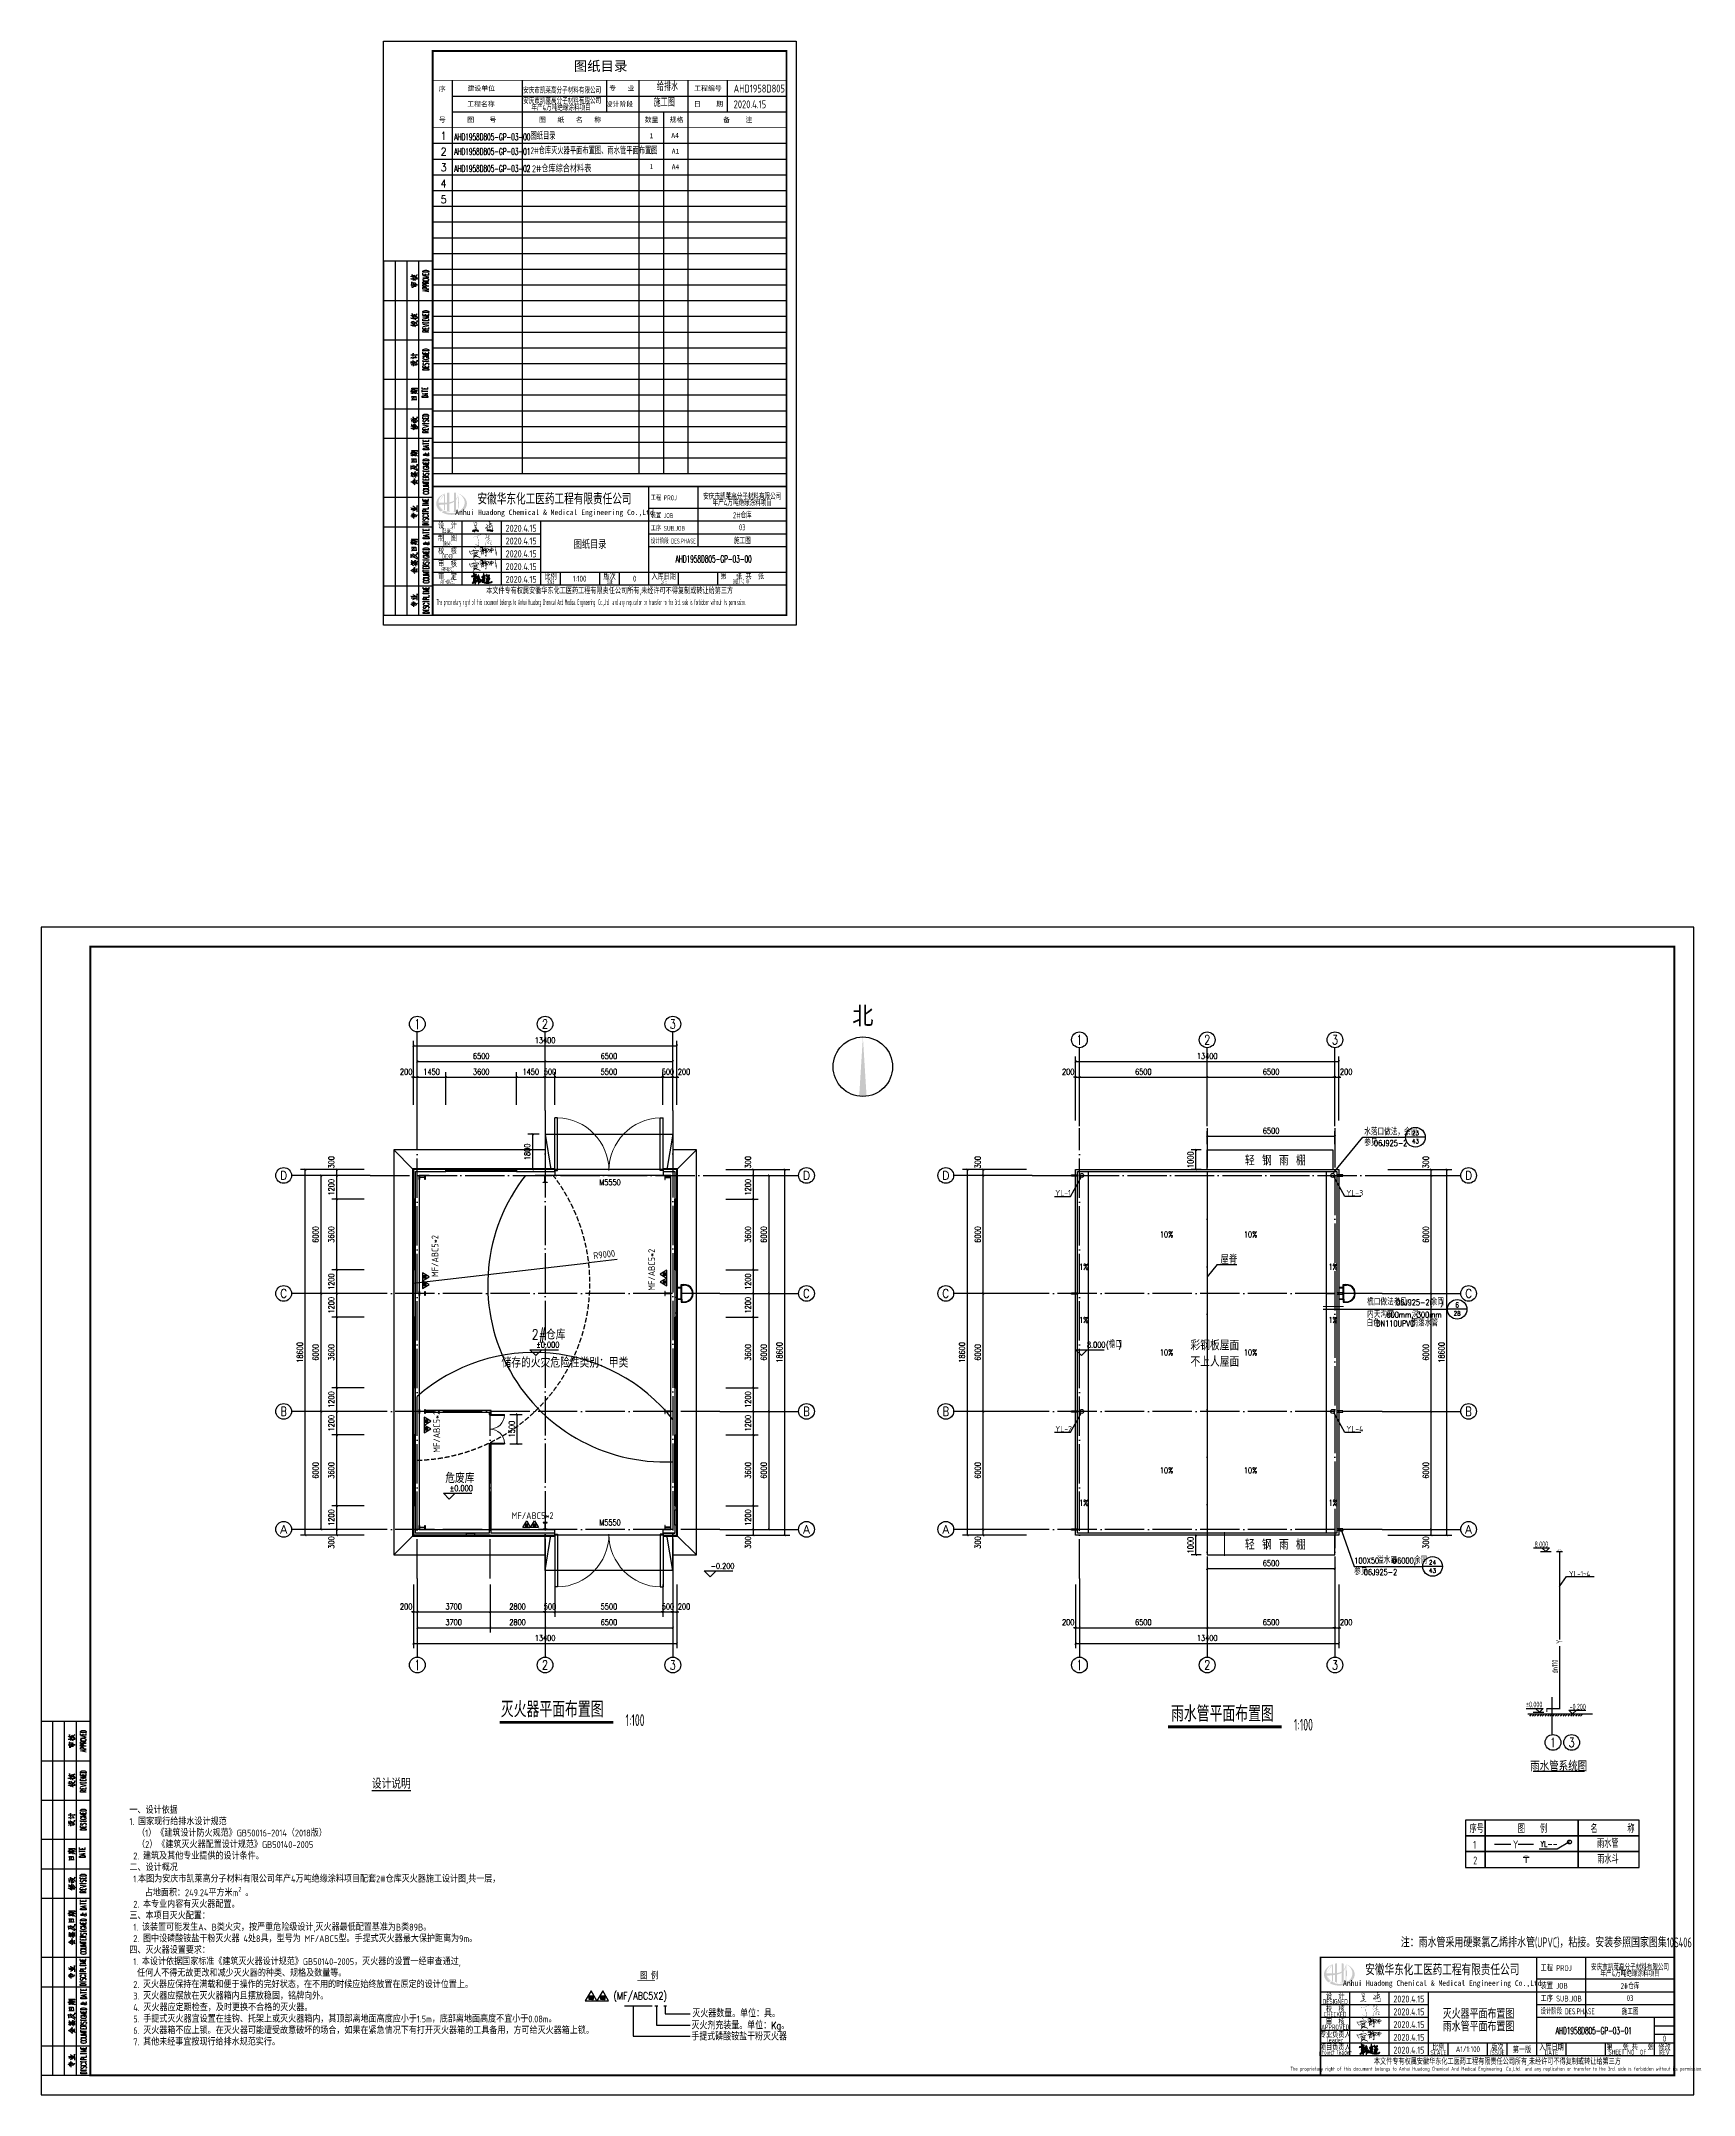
# Model space of a CAD drawing. Extents: x 4682119 to 9193858, y -786075 to -318274.
# Drawn here: x 4682119 to 4766219, y -422737 to -318274 of the extents above.
import ezdxf
from ezdxf.enums import TextEntityAlignment as Align

# ---------------------------------------------------------------- set-up
doc = ezdxf.new("R2010")
doc.units = 0
doc.header["$LTSCALE"] = 1000
doc.header["$MEASUREMENT"] = 0
doc.linetypes.add('DASH', pattern=[0.35, 0.25, -0.1])
doc.linetypes.add('DOTE', pattern=[2.42, 2, -0.2, 0.02, -0.2])
doc.layers.get('0').update_dxf_attribs({"linetype": 'CONTINUOUS'})
doc.layers.get('Defpoints').update_dxf_attribs({"linetype": 'CONTINUOUS'})
for name, color, linetype in [('$灭火器', 1, 'CONTINUOUS'), ('AXIS', 3, 'CONTINUOUS'), ('AXIS_TEXT', 7, 'CONTINUOUS'), ('DIM_ELEV', 3, 'CONTINUOUS'), ('DIM_IDEN', 3, 'CONTINUOUS'), ('DIM_SYMB', 3, 'CONTINUOUS'), ('DIM_雨水', 3, 'CONTINUOUS'), ('DOTE', 252, 'CONTINUOUS'), ('gd灭火器', 51, 'CONTINUOUS'), ('PIPE-消防', 1, 'CONTINUOUS'), ('PIPE-给水', 3, 'CONTINUOUS'), ('PIPE-雨水', 4, 'CONTINUOUS'), ('Prof', 2, 'CONTINUOUS'), ('PUB_DIM', 3, 'CONTINUOUS'), ('PUB_TEXT', 7, 'CONTINUOUS'), ('PUB_TITLE', 4, 'CONTINUOUS'), ('PUB_WALL', 9, 'CONTINUOUS'), ('STAIR', 5, 'CONTINUOUS'), ('TEXT', 7, 'CONTINUOUS'), ('TEXT_给水', 7, 'CONTINUOUS'), ('TWT_ELEV', 3, 'CONTINUOUS'), ('TWT_TEXT', 7, 'CONTINUOUS'), ('VPIPE-雨水', 4, 'CONTINUOUS'), ('WALL-MOVE', 6, 'CONTINUOUS'), ('WINDOW', 4, 'CONTINUOUS'), ('WINDOW_TEXT', 7, 'CONTINUOUS'), ('图框', 255, 'CONTINUOUS'), ('尺寸标注', 74, 'CONTINUOUS'), ('文字说明', 153, 'CONTINUOUS'), ('说明文本', 54, 'CONTINUOUS'), ('说明表格', 146, 'CONTINUOUS'), ('雨水管', 5, 'CONTINUOUS')]:
    doc.layers.add(name, color=color, linetype=linetype)
doc.layers.add('_0', color=7, linetype='CONTINUOUS', lineweight=25)
doc.styles.add('-宋体', font='', dxfattribs={"width": 0.8})
doc.styles.add('_HZTXT', font='txt.shx', dxfattribs={"width": 0.8, "bigfont": 'HZTXT.shx'})
doc.styles.add('_TCH_AXIS', font='COMPLEX', dxfattribs={"bigfont": 'GBCBIG'})
doc.styles.add('_TCH_DIM', font='SIMPLEX', dxfattribs={"bigfont": 'GBCBIG'})
doc.styles.add('_TCH_DIM_T3', font='SIMPLEX', dxfattribs={"width": 0.705882, "bigfont": 'GBCBIG'})
doc.styles.add('_TCH_LABEL', font='COMPLEX', dxfattribs={"bigfont": 'GBCBIG'})
doc.styles.add('_TCH_WINDOW', font='SIMPLEX', dxfattribs={"height": 3.5, "bigfont": 'GBCBIG'})
doc.styles.add('_TWT_SERIAL', font='COMPLEX', dxfattribs={"width": 0.8, "height": 3, "bigfont": 'HZTXT'})
doc.styles.add('AHD', font='sceie.shx', dxfattribs={"width": 0.7, "bigfont": 'sceic.shx'})
doc.styles.add('COMPLEX', font='COMPLEX')
doc.styles.add('DIM_FONT', font='SIMPLEX', dxfattribs={"width": 0.7, "bigfont": 'GBCBIG'})
doc.styles.add('ECEC_TQ_S', font='')
doc.styles.add('HT', font='')
doc.styles.add('SCEI', font='sceie.shx', dxfattribs={"width": 0.8, "bigfont": 'sceic.shx'})
doc.styles.add('sceie', font='sceie.shx', dxfattribs={"width": 0.7, "bigfont": 'sceic.shx'})
doc.styles.get("Standard").update_dxf_attribs({"font": 'GBENOR', "bigfont": 'GBCBIG'})
doc.styles.add('TSSD_Rein', font='Tssdeng.shx', dxfattribs={"width": 0.7, "bigfont": 'hztxt.shx'})
doc.styles.add('公司标准', font='sceie.shx', dxfattribs={"width": 0.7, "height": 300, "bigfont": 'sceic.shx'})
doc.styles.add('宋体', font='', dxfattribs={"width": 0.7})
doc.styles.add('样式 1', font='sceie.shx', dxfattribs={"width": 0.75, "bigfont": 'sceic.shx'})
doc.styles.get('-宋体').set_extended_font_data('SimSun')
doc.styles.get('ECEC_TQ_S').set_extended_font_data('SimSun')
doc.styles.get('HT').set_extended_font_data('SimSun')
doc.styles.get('宋体').set_extended_font_data('SimSun')
doc.dimstyles.new('_TCH_ARCH&&100', dxfattribs={"dimtxt": 297.5, "dimasz": 100, "dimexe": 250, "dimexo": 300, "dimgap": 126.25, "dimtad": 1, "dimdec": 0, "dimzin": 0, "dimdsep": 46, "dimtxsty": '_TCH_DIM_T3', "dimblk": 'ARCHTICK', "dimcen": 0.09, "dimclrt": 7, "dimazin": 2, "dimtfac": 1, "dimtdec": 0, "dimtix": 1, "dimtmove": 2, "dimatfit": 3, "dimfxl": 0, "dimtolj": 1, "dimtzin": 0, "dimarcsym": 0})
doc.dimstyles.get("Standard").update_dxf_attribs({"dimscale": 100, "dimtxt": 3.5, "dimasz": 1, "dimexe": 2.5, "dimexo": 3, "dimgap": 1.5, "dimtad": 1, "dimdec": 0, "dimzin": 0, "dimdsep": 46, "dimtxsty": 'Standard', "dimblk": 'ARCHTICK', "dimcen": 0.09, "dimadec": 0, "dimazin": 0, "dimtfac": 1, "dimtdec": 0, "dimtix": 1, "dimtmove": 2, "dimatfit": 3, "dimfxl": 0, "dimtolj": 1, "dimtzin": 0, "dimarcsym": 0})

# ---------------------------------------------------------------- blocks, each defined once
blk = doc.blocks.new('A$C04D97144')
for p, q in [((6, 0), (6, 180)), ((12, 0), (12, 180)), ((18, 0), (18, 180)), ((0, 160), (25, 160)), ((0, 140), (25, 140)), ((0, 120), (25, 120)), ((0, 105), (25, 105)), ((0, 90), (25, 90)), ((0, 60), (25, 60)), ((0, 45), (25, 45)), ((0, 15), (25, 15))]:
    blk.add_line(p, q)
blk.add_lwpolyline([(0, 180), (0, 0), (25, 0), (25, 180)], close=True)
for points in [[(13.8, 170.9), (14, 171), (13.9, 171), (17.3, 171), (17, 171), (16.7, 171)], [(13.8, 168), (14.1, 168.1), (14.3, 168.2)], [(13.9, 172.1), (14.1, 172.4), (14.3, 172.4), (14.3, 172.4)], [(14.6, 166.9), (14.4, 169.5), (14.3, 169.4), (14.8, 169.1)], [(14.8, 171.7), (14.5, 173.3), (14.5, 173.1), (14.6, 172.9)], [(14.7, 172.2), (14.9, 172.2), (15.6, 171.7), (15.6, 171.7), (15.4, 172.5)], [(14.7, 168.1), (14.7, 168.1), (17.3, 168.1), (17, 168), (16.7, 168.1)], [(14.8, 171.4), (15, 170.3)], [(15, 171), (15.4, 170.8), (15.8, 170.6), (16, 170.4), (16.3, 170.2)], [(16.2, 168.8), (16.3, 168.9), (15, 169), (15.1, 169.1), (15.3, 167.3)], [(15, 167.2), (15.3, 167.2), (16.5, 167.4), (16.3, 167.3), (16.2, 168.8), (16.2, 168.6), (16.2, 168.3)], [(15.1, 172.7), (15.2, 172.7), (15.6, 172.4), (15.6, 172.3), (15.9, 172.1), (16.2, 171.8), (16.5, 171.5)], [(15.2, 171), (15.5, 171.4)], [(15.6, 172.9), (15.8, 172.8), (16.3, 172.5), (16.6, 172.1), (16.9, 171.8), (17.1, 171.5), (17.3, 171.2)], [(15.7, 167.6), (15.6, 168.6)], [(16.4, 172.4), (16.9, 172.9), (17.1, 173.1), (16.8, 172.9)], [(23, 174.4), (20, 174.4), (20, 174.9), (20.2, 175.1), (20.5, 175.2), (20.7, 175.3), (21.2, 175.4), (21.9, 175.4), (22.3, 175.3), (22.6, 175.2), (22.8, 175.1), (23, 174.9), (23, 174.4), (23, 174.4)], [(23, 173), (20, 173), (20, 173.9)], [(20, 171.5), (23, 172), (20, 172.6)], [(20, 170.5), (20.2, 170.3), (20.5, 170.2), (20.7, 170.1), (21.2, 170.1), (21.9, 170.1), (22.3, 170.1), (22.6, 170.2), (22.8, 170.3), (23, 170.5), (23, 170.8), (22.8, 170.9), (22.6, 171), (22.3, 171.1), (21.9, 171.2), (21.2, 171.2), (20.7, 171.1), (20.5, 171), (20.2, 170.9), (20, 170.8), (20, 170.5), (20, 170.5)], [(23, 168.7), (20, 168.7), (20, 169.4), (20.2, 169.6), (20.3, 169.6), (20.6, 169.7), (20.9, 169.7), (21.2, 169.6), (21.3, 169.6), (21.4, 169.4), (21.4, 168.7)], [(23, 167.3), (20, 167.3), (20, 168), (20.2, 168.2), (20.3, 168.2), (20.6, 168.3), (21, 168.3), (21.3, 168.2), (21.4, 168.2), (21.6, 168), (21.6, 167.3)], [(21.4, 173), (21.4, 173.6)], [(21.4, 169.2), (23, 169.7)], [(23, 173), (23, 173.9)], [(14.3, 166.9), (14.5, 166.9), (14.7, 166.9), (14.9, 166.8), (15.1, 166.8)], [(23, 165.9), (20, 165.9), (20, 166.6), (20.2, 166.8), (20.3, 166.8), (20.6, 166.9), (21, 166.9), (21.3, 166.8), (21.4, 166.8), (21.6, 166.6), (21.6, 165.9)], [(23, 164.4), (20, 165), (23, 165.5)], [(22, 164.6), (22, 165.3)], [(13.8, 151), (14, 151.2), (13.9, 151.1), (17.3, 151.1), (17, 151.1), (16.7, 151.1)], [(13.8, 148.5), (14.1, 148.7), (14.2, 148.8), (14.4, 148.8)], [(13.8, 147.4), (14, 147.5), (13.9, 147.5), (17.3, 147.5), (17.1, 147.4), (16.8, 147.5)], [(13.9, 152.3), (14.1, 152.5), (14.3, 152.5), (14.3, 152.5)], [(14.8, 151.8), (14.5, 153.4), (14.5, 153.3), (14.6, 153)], [(14.7, 148.1), (14.5, 149.5), (14.5, 149.4), (14.5, 149.3)], [(14.7, 152.4), (14.9, 152.3), (15.6, 151.8), (15.6, 151.8), (15.4, 152.7)], [(14.7, 147.8), (14.9, 146.8)], [(14.8, 151.6), (15, 150.5)], [(14.9, 149), (15.2, 149.4), (15.4, 149.4), (15.5, 149.5)], [(14.9, 148.5), (15.1, 148.4), (15.5, 148.2), (15.8, 148), (15.9, 147.8)], [(14.9, 147.5), (15.3, 147.3), (15.7, 147.1), (16, 146.9), (16.3, 146.7)], [(15, 151.2), (15.4, 150.9), (15.8, 150.7), (16, 150.5), (16.3, 150.3)], [(15.1, 152.8), (15.2, 152.8), (15.6, 152.5), (15.6, 152.4), (15.9, 152.2), (16.2, 151.9), (16.5, 151.6)], [(15.1, 147.5), (15.4, 147.9)], [(15.2, 151.2), (15.5, 151.5)], [(15.3, 149), (15.6, 149), (16, 148.8), (16.3, 148.7), (16.5, 148.5), (16.7, 148.3), (16.9, 148.1), (17.1, 147.9), (17.3, 147.7)], [(15.6, 153), (15.8, 153), (16.3, 152.6), (16.6, 152.3), (16.9, 151.9), (17.1, 151.6), (17.3, 151.3)], [(15.7, 148.2), (15.8, 148.3), (17.1, 149.3), (17.1, 149.8), (17, 149.3), (16.9, 149.2)], [(16.4, 152.5), (16.9, 153.1), (17.1, 153.2), (16.8, 153)], [(23, 153.9), (20, 153.9), (20, 154.4), (20.2, 154.6), (20.5, 154.7), (20.7, 154.8), (21.2, 154.9), (21.9, 154.9), (22.3, 154.8), (22.6, 154.7), (22.8, 154.6), (23, 154.4), (23, 153.9), (23, 153.9)], [(23, 152.5), (20, 152.5), (20, 153.4)], [(20, 150.8), (23, 151.2), (20, 151.5), (23, 151.9), (20, 152.2)], [(23, 149.7), (20, 149.7), (20, 150.6)], [(20, 148.5), (20, 149), (20, 148.7), (22.9, 148.7), (22.9, 148.5), (22.9, 149)], [(20, 146.8), (23, 147.3), (20, 147.9)], [(23, 145.5), (20, 145.5), (20, 146.4)], [(21.4, 152.5), (21.4, 153.1)], [(21.4, 149.7), (21.4, 150.3)], [(23, 152.5), (23, 153.4)], [(23, 149.7), (23, 150.6)], [(23, 145.5), (23, 146.4)], [(23, 144), (20, 144), (20, 144.7), (20.2, 144.9), (20.3, 144.9), (20.6, 145), (20.9, 145), (21.2, 144.9), (21.3, 144.9), (21.4, 144.7), (21.4, 144)], [(21.4, 145.5), (21.4, 146.1)], [(21.4, 144.5), (23, 145)], [(13.8, 132.4), (14, 132.4), (17.3, 132.4), (17.1, 132.4), (16.8, 132.4)], [(13.9, 130.8), (14.1, 131), (14.3, 131.1), (14.5, 131.1)], [(13.9, 128.2), (14.2, 128.3), (14.5, 128.3), (14.7, 128.2), (15, 128.1), (15.1, 128), (15.3, 127.9), (15.4, 127.8)], [(14.1, 128.3), (14.1, 129.1), (14, 129), (14.2, 128.9), (14.4, 128.9), (14.6, 128.9), (14.8, 128.9), (14.9, 128.9), (15, 129), (15, 129.1), (15, 129.2), (15, 129.4), (15, 129.6), (14.9, 129.6)], [(14, 127.1), (14.4, 127.5), (14.5, 127.5)], [(15.2, 126.7), (15.1, 127.5), (14.9, 127.3), (15.2, 127.3), (16.7, 127.3), (16.8, 127.2), (16.2, 127.8)], [(15.1, 131.5), (15, 133.3), (15, 133.2), (15, 133)], [(15.1, 130.3), (15, 131.1), (15, 131.1), (16.7, 131), (16.8, 130.9), (16, 131.7)], [(15.5, 128.1), (15.4, 129.2), (15.3, 129.1), (15.5, 129), (15.8, 128.9), (16, 128.7), (16.2, 128.6), (16.5, 128.4), (16.7, 128.1), (16.9, 127.9), (17, 127.7), (17.1, 127.5)], [(15.8, 128.1), (15.8, 128.1), (17, 129.2), (17, 129.7), (17, 129.2), (16.8, 129.1)], [(23, 134.4), (20, 134.4), (20, 134.9), (20.2, 135.1), (20.5, 135.2), (20.7, 135.3), (21.2, 135.4), (21.9, 135.4), (22.3, 135.3), (22.6, 135.2), (22.8, 135.1), (23, 134.9), (23, 134.4), (23, 134.4)], [(23, 133), (20, 133), (20, 133.9)], [(23, 131.5), (20, 131.5), (23, 132.4), (20, 132.4)], [(20.7, 131.2), (20.5, 131.1), (20.2, 131), (20, 130.8), (20, 130.5), (20.2, 130.4), (20.5, 130.3), (20.7, 130.2), (21.2, 130.1), (21.9, 130.1), (22.3, 130.2), (22.6, 130.3), (22.8, 130.4), (23, 130.5), (23, 130.8), (22.8, 131), (22.6, 131.1), (22.3, 131.2), (21.9, 131.2), (21.9, 130.8)], [(20, 129), (20, 129.5), (20, 129.2), (22.9, 129.2), (22.9, 129), (22.9, 129.5)], [(20.5, 128.2), (20.2, 128.1), (20, 127.9), (20, 127.6), (20.2, 127.4), (20.5, 127.3), (20.7, 127.3), (21, 127.3), (21.2, 127.4), (21.3, 127.5), (21.6, 128), (21.7, 128.1), (21.9, 128.2), (22.1, 128.2), (22.6, 128.2), (22.8, 128.1), (23, 127.9), (23, 127.6), (22.8, 127.4), (22.6, 127.3)], [(23, 126), (20, 126), (20, 126.9)], [(23, 124.6), (20, 124.6), (20, 125.1), (20.2, 125.3), (20.5, 125.4), (20.7, 125.5), (21.2, 125.6), (21.9, 125.6), (22.3, 125.5), (22.6, 125.4), (22.8, 125.3), (23, 125.1), (23, 124.6), (23, 124.6)], [(21.4, 133), (21.4, 133.6)], [(21.4, 126), (21.4, 126.6)], [(23, 133), (23, 133.9)], [(23, 126), (23, 126.9)], [(14.5, 114.6), (14.3, 115.5), (14.3, 115.4), (15.1, 115.4), (15.2, 115.4), (16.5, 115.4), (17, 115.4), (17.2, 115.3), (17.3, 115.3), (17, 114.9), (17.2, 115.3)], [(15.2, 114.6), (15.1, 115.1)], [(15.9, 114.6), (15.9, 114.6), (15.9, 115.1)], [(22.5, 114.9), (19.6, 114.9), (19.6, 115.8)], [(21, 114.9), (21, 115.5)], [(22.5, 114.9), (22.5, 115.8)], [(13.7, 113.9), (13.9, 113.9), (16.1, 113.8)], [(13.9, 113.1), (14.1, 113.1), (16.2, 113.1)], [(14.1, 114.5), (14.5, 114.6), (15.1, 114.6), (15.8, 114.6), (16.2, 114.5), (16.6, 114.4), (16.9, 114.2), (17.3, 113.9)], [(14.2, 109.6), (14.5, 109.6), (15.1, 109.7), (15.7, 109.7), (15.8, 109.7), (16.3, 109.7), (16.9, 109.7), (16.7, 109.7), (16.5, 110.8), (16.7, 111), (16.4, 111.1), (16.1, 111.1), (15.4, 111.1), (14.8, 111.1), (14.2, 111.1), (14.3, 111.2), (14.5, 109.7)], [(14.7, 112.6), (14.5, 114.3)], [(15.2, 113.2), (15.1, 113.7)], [(15.5, 109.7), (15.3, 110.8), (15.3, 110.7), (15.4, 110.4)], [(15.6, 113.2), (15.6, 113.6)], [(16.3, 112.5), (16.1, 114.3), (16, 114.2), (16.1, 114.1)], [(16.4, 113.6), (16.7, 113.9), (16.9, 113.9), (16.6, 113.8)], [(16.5, 113.2), (16.6, 113.2), (16.9, 112.9), (17.1, 112.7), (17.2, 112.5)], [(19.6, 113.4), (19.6, 114.4)], [(19.6, 113.9), (22.5, 113.9)], [(22.5, 111.9), (19.6, 112.5), (22.5, 113)], [(22.5, 110.7), (19.6, 110.7), (19.6, 111.2), (19.7, 111.4), (20, 111.6), (20.3, 111.6), (20.8, 111.7), (21.4, 111.7), (21.9, 111.6), (22.2, 111.6), (22.4, 111.4), (22.5, 111.2), (22.5, 110.7), (22.5, 110.7)], [(21.6, 112.1), (21.6, 112.8)], [(13.8, 99.9), (14.2, 99.9), (14.6, 99.7), (15.1, 99.5), (15.4, 99.3), (15.6, 99.2), (15.9, 99.1)], [(13.8, 96.3), (14.3, 96.1), (14.6, 95.9), (14.8, 95.7), (14.9, 95.7), (15.1, 95.5)], [(13.8, 95.3), (14, 95.2), (14.4, 95), (14.5, 95), (14.8, 94.7), (15.1, 94.6), (15.3, 94.4), (15.5, 94.2)], [(14.4, 96), (14.4, 96.1), (14.3, 97), (14.2, 96.9), (14.6, 96.6), (15, 96.4), (15.2, 96.2), (15.4, 95.9), (15.6, 95.7), (15.7, 95.5)], [(14.5, 98.1), (14.3, 99.2), (14.3, 99.1), (15.3, 98.9), (15.3, 99.1), (15.4, 98.2), (15.1, 98.2), (15.4, 98.2), (16.7, 98.2)], [(14.7, 95.9), (14.7, 96), (15.7, 97.1), (15.7, 97.5), (15.7, 97.1), (15.6, 97)], [(14.7, 94.9), (17.2, 94.9), (17, 94.8), (16.6, 94.9)], [(14.8, 95.3), (16.5, 95.3), (16.3, 95.3), (16.1, 95.3)], [(15.2, 99.5), (15, 100.8), (15, 100.6), (15, 100.4)], [(15.1, 100.2), (15.3, 100.2), (15.7, 100.1), (16, 100), (16.2, 99.9), (16.4, 99.7), (16.6, 99.5), (16.8, 99.3), (17, 99.1), (17.1, 98.9), (17.1, 98.7), (17.2, 98.5)], [(15.4, 96.4), (15.5, 96.4), (15.5, 96.3), (15.8, 96.1), (16, 95.8), (16.1, 95.6)], [(15.5, 99.3), (15.6, 99.4), (17.1, 100.3), (17.1, 100.8), (17, 100.3), (16.9, 100.2)], [(15.8, 96.6), (15.9, 96.6), (15.9, 96.5), (16.2, 96.2), (16.2, 96.2), (16.4, 96), (16.5, 95.8), (16.7, 95.5)], [(16.8, 98.1), (16, 99)], [(16.1, 96.9), (16.3, 96.8), (16.6, 96.5), (16.8, 96.2), (17, 95.9), (17.1, 95.6), (17.2, 95.4), (17.3, 95.2)], [(22.9, 101.3), (19.9, 101.3), (19.9, 101.8), (20.1, 102), (20.4, 102.1), (20.6, 102.2), (21.1, 102.2), (21.8, 102.2), (22.2, 102.2), (22.5, 102.1), (22.7, 102), (22.9, 101.8), (22.9, 101.3), (22.9, 101.3)], [(22.9, 99.9), (19.9, 99.9), (19.9, 100.8)], [(20.4, 99.3), (20.1, 99.2), (19.9, 99), (19.9, 98.7), (20.1, 98.5), (20.4, 98.3), (20.6, 98.3), (20.9, 98.4), (21.1, 98.5), (21.2, 98.6), (21.5, 99), (21.6, 99.2), (21.8, 99.2), (22, 99.3), (22.5, 99.3), (22.7, 99.2), (22.9, 99), (22.9, 98.7), (22.7, 98.5), (22.5, 98.3)], [(19.9, 97.3), (19.9, 97.7), (19.9, 97.5), (22.8, 97.5), (22.8, 97.3), (22.8, 97.7)], [(19.9, 95.5), (22.9, 96.1), (19.9, 96.6)], [(22.9, 94.3), (19.9, 94.3), (19.9, 95.2)], [(21.3, 99.9), (21.3, 100.4)], [(21.3, 94.3), (21.3, 94.8)], [(22.9, 99.9), (22.9, 100.8)], [(22.9, 94.3), (22.9, 95.2)], [(14.5, 82.9), (14.3, 83.8), (14.3, 83.7), (15.1, 83.7), (15.2, 83.7), (16.5, 83.7), (17, 83.7), (17.2, 83.6), (17.3, 83.6), (17, 83.2), (17.2, 83.6)], [(22.9, 92.8), (19.9, 92.8), (19.9, 93.4), (20.1, 93.6), (20.2, 93.7), (20.5, 93.8), (20.8, 93.8), (21.1, 93.7), (21.2, 93.6), (21.3, 93.4), (21.3, 92.8)], [(23, 88.3), (20.1, 88.3), (20.1, 89.2)], [(20.1, 86.8), (20.1, 87.8)], [(20.1, 87.3), (23, 87.3)], [(23, 85.3), (20.1, 85.9), (23, 86.4)], [(23, 84.1), (20.1, 84.1), (20.1, 84.6), (20.3, 84.8), (20.5, 84.9), (20.8, 85), (21.3, 85.1), (21.9, 85.1), (22.3, 85), (22.7, 84.9), (22.9, 84.8), (23, 84.6), (23, 84.1), (23, 84.1)], [(21.3, 93.3), (22.9, 93.8)], [(21.5, 88.3), (21.5, 88.9)], [(22, 85.5), (22, 86.2)], [(23, 88.3), (23, 89.2)], [(13.7, 82.2), (13.9, 82.2), (16.1, 82.1)], [(13.9, 81.4), (14.1, 81.4), (16.2, 81.4)], [(14.1, 74.1), (14, 76), (13.9, 75.9), (14.1, 75.8), (14.6, 75.6), (15.1, 75.4), (15.1, 75.4), (15.1, 75.4), (15, 76.2), (14.9, 76.2), (15.2, 76), (15.5, 75.9), (15.7, 75.8), (15.9, 75.6), (16.1, 75.4), (16.4, 75.2), (16.6, 75), (16.7, 74.8), (16.9, 74.5), (17.1, 74.3), (17.2, 74)], [(14.1, 82.8), (14.5, 82.9), (15.1, 82.9), (15.8, 82.9), (16.2, 82.8), (16.6, 82.7), (16.9, 82.5), (17.3, 82.2)], [(14.2, 77.9), (14.5, 78), (15.1, 78), (15.7, 78), (15.8, 78), (16.3, 78), (16.9, 78), (16.7, 78), (16.5, 79.1), (16.7, 79.3), (16.4, 79.4), (16.1, 79.4), (15.4, 79.4), (14.8, 79.4), (14.2, 79.4), (14.3, 79.5), (14.5, 78)], [(14.2, 74.8), (14.4, 74.8), (14.9, 74.7), (15.2, 74.6), (15.5, 74.5), (15.9, 74.4), (16.2, 74.2), (16.5, 74), (16.7, 73.8), (17, 73.6), (17.1, 73.4)], [(14.7, 80.9), (14.5, 82.6)], [(15.2, 82.9), (15.1, 83.4)], [(15.2, 81.5), (15.1, 82)], [(15.2, 74.7), (17.1, 76.2), (17.1, 76.8), (17.1, 76.2), (17, 76.2), (16.8, 75.9)], [(15.5, 78), (15.3, 79.1), (15.3, 79), (15.4, 78.7)], [(15.6, 81.5), (15.6, 81.9)], [(15.9, 82.9), (15.9, 82.9), (15.9, 83.4)], [(16.3, 80.8), (16.1, 82.6), (16, 82.5), (16.1, 82.4)], [(16.4, 81.9), (16.7, 82.3), (16.9, 82.3), (16.6, 82.1)], [(16.5, 81.5), (16.6, 81.5), (16.9, 81.2), (17.1, 81), (17.2, 80.8)], [(21.4, 82.4), (21.3, 82.4), (21.1, 82.4), (21.1, 82.3), (21.3, 82.2), (21.5, 82.1), (22.2, 82), (22.7, 81.9), (22.9, 81.7), (23, 81.6), (23, 81.3), (22.9, 81.2), (22.7, 81.1), (22.5, 81), (22.2, 81), (21.9, 81.1), (21.8, 81.2), (21.3, 81.7), (21.1, 81.7), (20.8, 81.8), (20.5, 81.8), (20.3, 81.7), (20.1, 81.6), (20.3, 81.4), (20.5, 81.4), (20.8, 81.4), (21.3, 81.4), (21.6, 81.6), (22.7, 81.9), (22.9, 82.1), (23, 82.2), (23, 82.4), (22.9, 82.4), (22.7, 82.4)], [(23, 78.5), (20.1, 78.5), (20.1, 79), (20.3, 79.2), (20.5, 79.4), (20.8, 79.4), (21.3, 79.5), (21.9, 79.5), (22.3, 79.4), (22.7, 79.4), (22.9, 79.2), (23, 79), (23, 78.5), (23, 78.5)], [(23, 77.1), (20.1, 77.1), (20.1, 78)], [(23, 75.6), (20.1, 75.6), (23, 76.6), (20.1, 76.6)], [(20.8, 75.3), (20.5, 75.2), (20.3, 75.1), (20.1, 74.9), (20.1, 74.7), (20.3, 74.5), (20.5, 74.4), (20.8, 74.3), (21.3, 74.2), (21.9, 74.2), (22.3, 74.3), (22.7, 74.4), (22.9, 74.5), (23, 74.7), (23, 74.9), (22.9, 75.1), (22.7, 75.2), (22.3, 75.3), (21.9, 75.3), (21.9, 74.9)], [(20.1, 73.1), (20.1, 73.6), (20.1, 73.3), (23, 73.3), (23, 73.1), (23, 73.6)], [(21.5, 77.1), (21.5, 77.7)], [(23, 77.1), (23, 78)], [(13.9, 72), (14.1, 72), (14.8, 71.7)], [(13.9, 70.9), (14.1, 70.9), (14.5, 70.7), (14.9, 70.5), (15.2, 70.3)], [(13.9, 67.9), (14, 67.8), (14.5, 67.6), (15, 67.2), (15.3, 67), (15.6, 66.6), (15.9, 66.3)], [(14.2, 67.7), (15.8, 69), (15.8, 69.1), (15.8, 69.5), (15.7, 69), (15.6, 68.9)], [(14.6, 71.8), (14.4, 72.8)], [(14.5, 70.7), (14.4, 71.5)], [(14.5, 70.9), (14.9, 71.1)], [(14.6, 72.1), (15.1, 72.4)], [(14.8, 71.5), (15, 71.5), (15.5, 71), (15.6, 71), (15.8, 70.7), (16.1, 70.3), (16.3, 70.2), (16.4, 70)], [(15.1, 71.4), (16.1, 72.6), (16.1, 73), (16.1, 72.6), (15.9, 72.3)], [(15.4, 67.3), (15.4, 67.3), (15.4, 67.3), (15.3, 68.3), (15.3, 68.1), (15.3, 68)], [(15.8, 71.9), (15.9, 70.9)], [(16, 66.7), (16.1, 66.8), (15.9, 68.8), (15.9, 68.7), (15.9, 68.5)], [(16, 71.4), (16.5, 71.5), (16.7, 71.4), (16.4, 71.4)], [(16.1, 72.1), (16.3, 72.1), (17.1, 71.7)], [(16.1, 67.6), (16.2, 67.6), (16.8, 67.2), (17.1, 66.9), (17.1, 66.8), (16.9, 68.4), (16.4, 68)], [(16.3, 70.8), (16.6, 71), (16.8, 71), (16.6, 70.9)], [(16.9, 68.4), (17, 68.5), (17.2, 68.6)], [(17.1, 70.5), (17, 72.6), (17, 72.5), (17, 72.2)], [(20.5, 72.3), (20.3, 72.2), (20.1, 72), (20.1, 71.7), (20.3, 71.5), (20.5, 71.4), (20.8, 71.4), (21.1, 71.4), (21.3, 71.5), (21.4, 71.7), (21.6, 72.1), (21.8, 72.2), (21.9, 72.3), (22.2, 72.3), (22.7, 72.3), (22.9, 72.2), (23, 72), (23, 71.7), (22.9, 71.5), (22.7, 71.4)], [(23, 70), (20.1, 70), (20.1, 70.7), (20.3, 70.9), (20.4, 70.9), (20.6, 71), (20.9, 71), (21.3, 70.9), (21.4, 70.9), (21.5, 70.7), (21.5, 70)], [(23, 68.7), (20.1, 68.7), (20.1, 69.6)], [(20.1, 67.2), (20.1, 68.2)], [(20.1, 67.7), (23, 67.7)], [(23, 65.8), (20.1, 65.8), (23, 66.8), (20.1, 66.8)], [(20.1, 64.4), (22.2, 64.4), (22.7, 64.5), (22.9, 64.6), (23, 64.9), (23, 65), (22.9, 65.2), (22.7, 65.4), (22.2, 65.4), (20.1, 65.4)], [(20.1, 63.4), (20.3, 63.2), (20.5, 63.1), (20.8, 63), (21.3, 63), (21.9, 63), (22.3, 63), (22.7, 63.1), (22.9, 63.2), (23, 63.4), (23, 63.7), (22.9, 63.8), (22.7, 63.9), (22.3, 64), (21.9, 64.1), (21.3, 64.1), (20.8, 64), (20.5, 63.9), (20.3, 63.8), (20.1, 63.7), (20.1, 63.4), (20.1, 63.4)], [(20.8, 62.7), (20.5, 62.6), (20.3, 62.5), (20.1, 62.3), (20.1, 62.1), (20.3, 61.9), (20.5, 61.8), (20.8, 61.7), (21.3, 61.6), (21.9, 61.6), (22.3, 61.7), (22.7, 61.8), (22.9, 61.9), (23, 62.1), (23, 62.3), (22.9, 62.5), (22.7, 62.6), (22.3, 62.7)], [(21.5, 70.5), (23, 71)], [(21.5, 68.7), (21.5, 69.3)], [(23, 68.7), (23, 69.6)], [(13.9, 54.5), (14.1, 54.6), (17, 54.5)], [(14.1, 53.8), (14.3, 53.9), (17.1, 53.9)], [(14.8, 55.4), (15.2, 55.4), (15.7, 55), (16.3, 54.6)], [(14.9, 53), (15.9, 53.4), (16.2, 53.5)], [(17.1, 52.6), (17, 55.8), (17, 55.7), (17, 55.4)], [(22.8, 58.3), (19.9, 58.3), (19.9, 59.2)], [(22.8, 56.7), (19.9, 56.7), (22.8, 57.7), (19.9, 57.7)], [(19.9, 55.7), (19.9, 56.1), (19.9, 55.9), (22.7, 55.9), (22.7, 55.7), (22.7, 56.1)], [(19.9, 54.1), (22.8, 54.1), (22.8, 54.9)], [(22.8, 52.6), (19.9, 52.6), (19.9, 53.2), (20, 53.4), (20.2, 53.5), (20.4, 53.6), (20.9, 53.6), (21.1, 53.5), (21.3, 53.4), (21.4, 53.2), (21.4, 52.6)], [(21.3, 58.3), (21.3, 58.8)], [(22.8, 58.3), (22.8, 59.2)], [(13.8, 50.5), (14.1, 50.6), (15.1, 50.3), (16, 50.1), (16, 50), (15.8, 51.4), (15.7, 51.4), (16.8, 50.7)], [(14.7, 49.7), (14.5, 51.5), (14.5, 51.4), (14.6, 51.2)], [(15.4, 49.2), (15.2, 52), (15.2, 51.9), (15.2, 51.7)], [(16.5, 50.1), (16.7, 50.4), (16.8, 50.6), (17, 50.9), (17.1, 51), (17.2, 51.1)], [(19.9, 51.5), (19.9, 52), (19.9, 51.7), (22.7, 51.7), (22.7, 51.5), (22.7, 52)], [(20.6, 50.9), (20.3, 50.8), (20, 50.7), (19.9, 50.5), (19.9, 50.2), (20, 50.1), (20.3, 49.9), (20.6, 49.9), (21, 49.8), (21.7, 49.8), (22.1, 49.9), (22.4, 49.9), (22.7, 50.1), (22.8, 50.2), (22.8, 50.5), (22.7, 50.7), (22.4, 50.8), (22.1, 50.9)], [(20.3, 49.3), (20, 49.2), (19.9, 49), (19.9, 48.7), (20, 48.5), (20.3, 48.3), (20.6, 48.3), (20.9, 48.4), (21, 48.5), (21.1, 48.6), (21.4, 49), (21.6, 49.2), (21.7, 49.2), (22, 49.3), (22.4, 49.3), (22.7, 49.2), (22.8, 49), (22.8, 48.7), (22.7, 48.5), (22.4, 48.3)], [(19.9, 47.3), (19.9, 47.7), (19.9, 47.5), (22.7, 47.5), (22.7, 47.3), (22.7, 47.7)], [(22.8, 45.7), (19.9, 45.7), (19.9, 46.2), (20, 46.4), (20.3, 46.5), (20.6, 46.6), (21, 46.7), (21.7, 46.7), (22.1, 46.6), (22.4, 46.5), (22.7, 46.4), (22.8, 46.2), (22.8, 45.7), (22.8, 45.7)], [(23.1, 43.1), (20.2, 43.1), (20.2, 44)], [(20.2, 41.6), (20.2, 42.6)], [(20.2, 42.1), (23.1, 42.1)], [(21.6, 43.1), (21.6, 43.6)], [(23.1, 43.1), (23.1, 44)], [(13.7, 37.2), (13.9, 37.2), (16.1, 37.1)], [(13.9, 36.4), (14.1, 36.4), (16.2, 36.4)], [(14.1, 37.8), (14.5, 37.9), (15.1, 37.9), (15.8, 37.9), (16.2, 37.8), (16.6, 37.7), (16.9, 37.5), (17.3, 37.2)], [(14.2, 32.9), (14.5, 32.9), (15.1, 33), (15.7, 33), (15.8, 33), (16.3, 33), (16.9, 33), (16.7, 33), (16.5, 34.1), (16.7, 34.3), (16.4, 34.4), (16.1, 34.4), (15.4, 34.4), (14.8, 34.5), (14.2, 34.5), (14.3, 34.5), (14.5, 33)], [(14.5, 37.9), (14.3, 38.8), (14.3, 38.7), (15.1, 38.7), (15.2, 38.7), (16.5, 38.7), (17, 38.7), (17.2, 38.6), (17.3, 38.6), (17, 38.2), (17.2, 38.6)], [(14.7, 35.9), (14.5, 37.6)], [(15.2, 37.9), (15.1, 38.4)], [(15.2, 36.5), (15.1, 37)], [(15.2, 29.7), (17.1, 31.2), (17.1, 31.8), (17.1, 31.2), (17, 31.2), (16.8, 30.9)], [(15.5, 33), (15.3, 34.1), (15.3, 34), (15.4, 33.7)], [(15.6, 36.5), (15.6, 37)], [(15.9, 37.9), (15.9, 37.9), (15.9, 38.4)], [(16.3, 35.8), (16.1, 37.6), (16, 37.5), (16.1, 37.4)], [(16.4, 37), (16.7, 37.3), (16.9, 37.3), (16.6, 37.1)], [(16.5, 36.5), (16.6, 36.5), (16.9, 36.2), (17.1, 36), (17.2, 35.8)], [(23.1, 40.1), (20.2, 40.6), (23.1, 41.2)], [(23.1, 38.9), (20.2, 38.9), (20.2, 39.4), (20.3, 39.6), (20.6, 39.7), (20.9, 39.8), (21.3, 39.9), (22, 39.9), (22.4, 39.8), (22.7, 39.7), (23, 39.6), (23.1, 39.4), (23.1, 38.9), (23.1, 38.9)], [(21.4, 37.2), (21.3, 37.2), (21.2, 37.1), (21.2, 37.1), (21.3, 37), (21.6, 36.9), (22.3, 36.8), (22.7, 36.6), (23, 36.5), (23.1, 36.4), (23.1, 36.1), (23, 35.9), (22.8, 35.9), (22.6, 35.8), (22.3, 35.8), (22, 35.9), (21.9, 35.9), (21.3, 36.4), (21.2, 36.5), (20.9, 36.6), (20.6, 36.6), (20.3, 36.5), (20.2, 36.4), (20.3, 36.2), (20.6, 36.2), (20.9, 36.2), (21.3, 36.2), (21.7, 36.4), (22.7, 36.7), (23, 36.9), (23.1, 37), (23.1, 37.1), (23, 37.2), (22.8, 37.2)], [(23.1, 33.3), (20.2, 33.3), (20.2, 33.8), (20.3, 34), (20.6, 34.1), (20.9, 34.2), (21.3, 34.3), (22, 34.3), (22.4, 34.2), (22.7, 34.1), (23, 34), (23.1, 33.8), (23.1, 33.3), (23.1, 33.3)], [(23.1, 31.9), (20.2, 31.9), (20.2, 32.8)], [(21.6, 31.9), (21.6, 32.4)], [(22.1, 40.3), (22.1, 41)], [(23.1, 31.9), (23.1, 32.8)], [(14.1, 29.1), (14, 31), (13.9, 30.9), (14.1, 30.8), (14.6, 30.6), (15.1, 30.4), (15.1, 30.4), (15.1, 30.4), (15, 31.2), (14.9, 31.2), (15.2, 31), (15.5, 30.9), (15.7, 30.8), (15.9, 30.6), (16.1, 30.4), (16.4, 30.2), (16.6, 30), (16.7, 29.8), (16.9, 29.6), (17.1, 29.3), (17.2, 29)], [(13.9, 27), (14.1, 27), (14.8, 26.7)], [(13.9, 26), (14.1, 25.9), (14.5, 25.7), (14.9, 25.5), (15.2, 25.3)], [(13.9, 22.9), (14, 22.8), (14.5, 22.6), (15, 22.2), (15.3, 21.9), (15.6, 21.6), (15.9, 21.3)], [(14.2, 29.8), (14.4, 29.8), (14.9, 29.7), (15.2, 29.6), (15.5, 29.5), (15.9, 29.3), (16.2, 29.2), (16.5, 29), (16.7, 28.8), (17, 28.6), (17.1, 28.5)], [(14.2, 22.8), (15.8, 24.1), (15.8, 24.1), (15.8, 24.5), (15.7, 24.1), (15.6, 23.9)], [(14.6, 26.8), (14.4, 27.9)], [(14.5, 25.7), (14.4, 26.6)], [(14.5, 25.9), (14.9, 26.1)], [(14.6, 27.1), (15.1, 27.4)], [(14.8, 26.5), (15, 26.5), (15.5, 26), (15.6, 26), (15.8, 25.8), (16.1, 25.4), (16.3, 25.2), (16.4, 25)], [(15.1, 26.4), (16.1, 27.6), (16.1, 28), (16.1, 27.6), (15.9, 27.3)], [(15.4, 22.3), (15.4, 22.3), (15.4, 22.4), (15.3, 23.3), (15.3, 23.1), (15.3, 23)], [(15.8, 26.9), (15.9, 26)], [(16, 21.7), (16.1, 21.8), (15.9, 23.8), (15.9, 23.7), (15.9, 23.5)], [(16, 26.4), (16.5, 26.5), (16.7, 26.4), (16.4, 26.4)], [(16.1, 27.1), (16.3, 27.1), (17.1, 26.7)], [(16.1, 22.6), (16.2, 22.6), (16.8, 22.2), (17.1, 21.9), (17.1, 21.8), (16.9, 23.4), (16.4, 23)], [(16.3, 25.8), (16.6, 26), (16.8, 26), (16.6, 26)], [(16.9, 23.4), (17, 23.5), (17.2, 23.6)], [(17.1, 25.5), (17, 27.6), (17, 27.5), (17, 27.2)], [(23.1, 30.3), (20.2, 30.3), (23.1, 31.3), (20.2, 31.3)], [(20.9, 30.1), (20.6, 30), (20.3, 29.9), (20.2, 29.7), (20.2, 29.4), (20.3, 29.3), (20.6, 29.1), (20.9, 29.1), (21.3, 29), (22, 29), (22.4, 29.1), (22.7, 29.1), (23, 29.3), (23.1, 29.4), (23.1, 29.7), (23, 29.9), (22.7, 30), (22.4, 30.1), (22, 30.1), (22, 29.7)], [(20.2, 27.9), (20.2, 28.4), (20.2, 28.1), (23, 28.1), (23, 27.9), (23, 28.4)], [(20.6, 27.1), (20.3, 27), (20.2, 26.8), (20.2, 26.5), (20.3, 26.3), (20.6, 26.1), (20.9, 26.1), (21.2, 26.2), (21.3, 26.3), (21.4, 26.4), (21.7, 26.8), (21.9, 27), (22, 27.1), (22.3, 27.1), (22.7, 27.1), (23, 27), (23.1, 26.8), (23.1, 26.5), (23, 26.3), (22.7, 26.1)], [(23.1, 24.8), (20.2, 24.8), (20.2, 25.4), (20.3, 25.7), (20.5, 25.7), (20.7, 25.8), (21, 25.8), (21.3, 25.7), (21.4, 25.7), (21.6, 25.4), (21.6, 24.8)], [(23.1, 23.5), (20.2, 23.5), (20.2, 24.4)], [(20.2, 22), (20.2, 23)], [(20.2, 22.5), (23.1, 22.5)], [(23.1, 20.5), (20.2, 20.5), (23.1, 21.5), (20.2, 21.5)], [(21.6, 25.3), (23.1, 25.8)], [(21.6, 23.5), (21.6, 24)], [(23.1, 23.5), (23.1, 24.4)], [(17.1, 7.6), (17, 10.8), (17, 10.7), (17, 10.4)], [(20.2, 19.2), (22.3, 19.2), (22.7, 19.3), (23, 19.4), (23.1, 19.6), (23.1, 19.8), (23, 20), (22.7, 20.1), (22.3, 20.2), (20.2, 20.2)], [(20.2, 18.2), (20.3, 18), (20.6, 17.9), (20.9, 17.8), (21.3, 17.7), (22, 17.7), (22.4, 17.8), (22.7, 17.9), (23, 18), (23.1, 18.2), (23.1, 18.4), (23, 18.6), (22.7, 18.7), (22.4, 18.8), (22, 18.9), (21.3, 18.9), (20.9, 18.8), (20.6, 18.7), (20.3, 18.6), (20.2, 18.4), (20.2, 18.2), (20.2, 18.2)], [(20.9, 17.5), (20.6, 17.4), (20.3, 17.3), (20.2, 17.1), (20.2, 16.8), (20.3, 16.7), (20.6, 16.5), (20.9, 16.5), (21.3, 16.4), (22, 16.4), (22.4, 16.5), (22.7, 16.5), (23, 16.7), (23.1, 16.8), (23.1, 17.1), (23, 17.3), (22.7, 17.4), (22.4, 17.5)], [(23.1, 13.4), (20.2, 13.4), (20.2, 14.3)], [(23.1, 11.9), (20.2, 11.9), (23.1, 12.9), (20.2, 12.9)], [(20.2, 10.8), (20.2, 11.3), (20.2, 11), (23, 11), (23, 10.8), (23, 11.3)], [(21.6, 13.4), (21.6, 14)], [(23.1, 13.4), (23.1, 14.3)], [(13.8, 5.5), (14.1, 5.6), (15.1, 5.3), (16, 5.1), (16, 5), (15.8, 6.4), (15.7, 6.4), (16.8, 5.7)], [(13.9, 9.5), (14.1, 9.6), (17, 9.5)], [(14.1, 8.8), (14.3, 8.9), (17.1, 8.9)], [(14.7, 4.7), (14.5, 6.5), (14.5, 6.4), (14.6, 6.2)], [(14.8, 10.4), (15.2, 10.4), (15.7, 10), (16.3, 9.6)], [(14.9, 8), (15.9, 8.4), (16.2, 8.5)], [(15.4, 4.2), (15.2, 7), (15.2, 6.9), (15.2, 6.7)], [(16.5, 5.1), (16.7, 5.4), (16.8, 5.6), (17, 5.9), (17.1, 6), (17.2, 6.1)], [(20.2, 9.2), (23.1, 9.2), (23.1, 10.1)], [(23.1, 7.8), (20.2, 7.8), (20.2, 8.4), (20.3, 8.6), (20.5, 8.7), (20.7, 8.8), (21.2, 8.8), (21.4, 8.7), (21.6, 8.6), (21.7, 8.4), (21.7, 7.8)], [(20.2, 6.6), (20.2, 7.1), (20.2, 6.9), (23, 6.9), (23, 6.6), (23, 7.1)], [(20.9, 6), (20.6, 5.9), (20.3, 5.8), (20.2, 5.7), (20.2, 5.4), (20.3, 5.2), (20.6, 5.1), (20.9, 5), (21.3, 5), (22, 5), (22.4, 5), (22.7, 5.1), (23, 5.2), (23.1, 5.4), (23.1, 5.7), (23, 5.8), (22.7, 5.9), (22.4, 6)], [(20.6, 4.5), (20.3, 4.3), (20.2, 4.1), (20.2, 3.9), (20.3, 3.6), (20.6, 3.5), (20.9, 3.5), (21.2, 3.6), (21.3, 3.6), (21.4, 3.8), (21.7, 4.2), (21.9, 4.3), (22, 4.4), (22.3, 4.5), (22.7, 4.5), (23, 4.3), (23.1, 4.1), (23.1, 3.9), (23, 3.6), (22.7, 3.5)], [(20.2, 2.5), (20.2, 2.9), (20.2, 2.6), (23, 2.6), (23, 2.5), (23, 2.9)], [(23.1, 0.8), (20.2, 0.8), (20.2, 1.3), (20.3, 1.5), (20.6, 1.7), (20.9, 1.7), (21.3, 1.8), (22, 1.8), (22.4, 1.7), (22.7, 1.7), (23, 1.5), (23.1, 1.3), (23.1, 0.8), (23.1, 0.8)]]:
    blk.add_lwpolyline(points)
blk = doc.blocks.new('A$C1BD43FEB')
blk.add_blockref('A$C04D97144', (0, 0))
blk = doc.blocks.new('GXED01100007000C')
blk.add_blockref('A$C1BD43FEB', (-25, 0))
blk = doc.blocks.new('_NORTH')
blk.add_circle((0, 0), 1200)
blk.add_solid([(-1191, 149), (-1191, -149), (1200, 0)])
blk = doc.blocks.new('_AXISO')
blk.add_circle((0, 0), 0.5)
at = {"layer": 'AXIS_TEXT', "style": 'COMPLEX', "width": 1.041667}
blk.add_attdef('A', text='', height=0.56, dxfattribs=at).set_placement((-0.25, -0.28), (0.25, -0.28), align=Align.FIT)
blk = doc.blocks.new('_ArchTick')
at = {"color": 0, "linetype": 'ByBlock', "const_width": 0.4}
blk.add_lwpolyline([(-0.5, -0.5), (0.5, 0.5)], dxfattribs=at)
blk = doc.blocks.new('*D363')
at = {"layer": 'Defpoints', "color": 0}
for p in [(4747953, -373973), (4741453, -374672), (4747953, -374672)]:
    blk.add_point(p, dxfattribs=at)
at = {"layer": 'PUB_DIM', "color": 0, "lineweight": -2}
for p, q in [((4741453, -374372), (4741453, -373723)), ((4741453, -373973), (4747953, -373973)), ((4747953, -374372), (4747953, -373723))]:
    blk.add_line(p, q, dxfattribs=at)
at = {"layer": 'PUB_DIM', "color": 0, "lineweight": -2, "xscale": 100, "yscale": 100, "zscale": 100, "rotation": 180}
blk.add_blockref('_ArchTick', (4741453, -373973), dxfattribs=at)
at = {"layer": 'PUB_DIM', "color": 0, "lineweight": -2, "xscale": 100, "yscale": 100, "zscale": 100}
blk.add_blockref('_ArchTick', (4747953, -373973), dxfattribs=at)
at = {"layer": 'PUB_DIM', "color": 7, "insert": (4744703, -373698), "char_height": 297.5, "attachment_point": 5, "style": '_TCH_DIM_T3'}
blk.add_mtext('\\A1;6500', dxfattribs=at)
blk = doc.blocks.new('*D364')
at = {"layer": 'Defpoints', "color": 0}
for p in [(4740880, -374672), (4741453, -374672), (4741453, -375672)]:
    blk.add_point(p, dxfattribs=at)
at = {"layer": 'PUB_DIM', "color": 0, "lineweight": -2}
for p, q in [((4741153, -374672), (4740630, -374672)), ((4740880, -375672), (4740880, -374672)), ((4741153, -375672), (4740630, -375672))]:
    blk.add_line(p, q, dxfattribs=at)
at = {"layer": 'PUB_DIM', "color": 0, "lineweight": -2, "xscale": 100, "yscale": 100, "zscale": 100}
for p, rotation in [((4740880, -374672), 90), ((4740880, -375672), 270)]:
    blk.add_blockref('_ArchTick', p, dxfattribs=dict(at, rotation=rotation))
at = {"layer": 'PUB_DIM', "color": 7, "insert": (4740605, -375172), "char_height": 297.5, "attachment_point": 5, "rotation": 90, "style": '_TCH_DIM_T3'}
blk.add_mtext('\\A1;1000', dxfattribs=at)
blk = doc.blocks.new('*D365')
at = {"layer": 'Defpoints', "color": 0}
for p in [(4741453, -395272), (4747953, -395272), (4747953, -395970)]:
    blk.add_point(p, dxfattribs=at)
at = {"layer": 'PUB_DIM', "color": 0, "lineweight": -2}
for p, q in [((4741453, -395572), (4741453, -396220)), ((4747953, -395572), (4747953, -396220)), ((4741453, -395970), (4747953, -395970))]:
    blk.add_line(p, q, dxfattribs=at)
at = {"layer": 'PUB_DIM', "color": 0, "lineweight": -2, "xscale": 100, "yscale": 100, "zscale": 100, "rotation": 180}
blk.add_blockref('_ArchTick', (4741453, -395970), dxfattribs=at)
at = {"layer": 'PUB_DIM', "color": 0, "lineweight": -2, "xscale": 100, "yscale": 100, "zscale": 100}
blk.add_blockref('_ArchTick', (4747953, -395970), dxfattribs=at)
at = {"layer": 'PUB_DIM', "color": 7, "insert": (4744703, -395695), "char_height": 297.5, "attachment_point": 5, "style": '_TCH_DIM_T3'}
blk.add_mtext('\\A1;6500', dxfattribs=at)
blk = doc.blocks.new('*D366')
at = {"layer": 'Defpoints', "color": 0}
for p in [(4740880, -394272), (4741453, -394272), (4741453, -395272)]:
    blk.add_point(p, dxfattribs=at)
at = {"layer": 'PUB_DIM', "color": 0, "lineweight": -2}
for p, q in [((4741153, -394272), (4740630, -394272)), ((4740880, -395272), (4740880, -394272)), ((4741153, -395272), (4740630, -395272))]:
    blk.add_line(p, q, dxfattribs=at)
at = {"layer": 'PUB_DIM', "color": 0, "lineweight": -2, "xscale": 100, "yscale": 100, "zscale": 100}
for p, rotation in [((4740880, -394272), 90), ((4740880, -395272), 270)]:
    blk.add_blockref('_ArchTick', p, dxfattribs=dict(at, rotation=rotation))
at = {"layer": 'PUB_DIM', "color": 7, "insert": (4740605, -394772), "char_height": 297.5, "attachment_point": 5, "rotation": 90, "style": '_TCH_DIM_T3'}
blk.add_mtext('\\A1;1000', dxfattribs=at)
blk = doc.blocks.new('*D367')
at = {"layer": 'Defpoints', "color": 0}
for p in [(4705678, -388122), (4706346, -388122), (4705678, -389622)]:
    blk.add_point(p, dxfattribs=at)
at = {"layer": 'PUB_DIM', "color": 0, "lineweight": -2}
for p, q in [((4705978, -388122), (4706596, -388122)), ((4706346, -389622), (4706346, -388122)), ((4705978, -389622), (4706596, -389622))]:
    blk.add_line(p, q, dxfattribs=at)
at = {"layer": 'PUB_DIM', "color": 0, "lineweight": -2, "xscale": 100, "yscale": 100, "zscale": 100}
for p, rotation in [((4706346, -388122), 90), ((4706346, -389622), 270)]:
    blk.add_blockref('_ArchTick', p, dxfattribs=dict(at, rotation=rotation))
at = {"layer": 'PUB_DIM', "color": 7, "insert": (4706071, -388872), "char_height": 297.5, "attachment_point": 5, "rotation": 90, "style": '_TCH_DIM_T3'}
blk.add_mtext('\\A1;1500', dxfattribs=at)
blk = doc.blocks.new('*D370')
at = {"layer": 'Defpoints', "color": 0}
for p in [(4707133, -373872), (4707764, -373872), (4707764, -375672)]:
    blk.add_point(p, dxfattribs=at)
at = {"layer": 'PUB_DIM', "color": 0, "lineweight": -2}
for p, q in [((4707464, -373872), (4706883, -373872)), ((4707133, -375672), (4707133, -373872)), ((4707464, -375672), (4706883, -375672))]:
    blk.add_line(p, q, dxfattribs=at)
at = {"layer": 'PUB_DIM', "color": 0, "lineweight": -2, "xscale": 100, "yscale": 100, "zscale": 100}
for p, rotation in [((4707133, -373872), 90), ((4707133, -375672), 270)]:
    blk.add_blockref('_ArchTick', p, dxfattribs=dict(at, rotation=rotation))
at = {"layer": 'PUB_DIM', "color": 7, "insert": (4706858, -374772), "char_height": 297.5, "attachment_point": 5, "rotation": 90, "style": '_TCH_DIM_T3'}
blk.add_mtext('\\A1;1800', dxfattribs=at)
blk = doc.blocks.new('*D371')
at = {"layer": 'Defpoints', "color": 0}
for p in [(4697164, -393972), (4698864, -393972), (4698864, -394272)]:
    blk.add_point(p, dxfattribs=at)
at = {"layer": 'PUB_DIM', "color": 0, "lineweight": -2}
for p, q in [((4698564, -393972), (4696914, -393972)), ((4698564, -394272), (4696914, -394272)), ((4697164, -394272), (4697164, -393972))]:
    blk.add_line(p, q, dxfattribs=at)
at = {"layer": 'PUB_DIM', "color": 0, "lineweight": -2, "xscale": 100, "yscale": 100, "zscale": 100}
for p, rotation in [((4697164, -393972), 90), ((4697164, -394272), 270)]:
    blk.add_blockref('_ArchTick', p, dxfattribs=dict(at, rotation=rotation))
at = {"layer": 'PUB_DIM', "color": 7, "insert": (4696889, -394642), "char_height": 297.5, "attachment_point": 5, "rotation": 90, "style": '_TCH_DIM_T3'}
blk.add_mtext('\\A1;300', dxfattribs=at)
blk = doc.blocks.new('*D372')
at = {"layer": 'Defpoints', "color": 0}
for p in [(4697164, -392772), (4698864, -392772), (4698864, -393972)]:
    blk.add_point(p, dxfattribs=at)
at = {"layer": 'PUB_DIM', "color": 0, "lineweight": -2}
for p, q in [((4698564, -392772), (4696914, -392772)), ((4697164, -393972), (4697164, -392772)), ((4698564, -393972), (4696914, -393972))]:
    blk.add_line(p, q, dxfattribs=at)
at = {"layer": 'PUB_DIM', "color": 0, "lineweight": -2, "xscale": 100, "yscale": 100, "zscale": 100}
for p, rotation in [((4697164, -392772), 90), ((4697164, -393972), 270)]:
    blk.add_blockref('_ArchTick', p, dxfattribs=dict(at, rotation=rotation))
at = {"layer": 'PUB_DIM', "color": 7, "insert": (4696889, -393372), "char_height": 297.5, "attachment_point": 5, "rotation": 90, "style": '_TCH_DIM_T3'}
blk.add_mtext('\\A1;1200', dxfattribs=at)
blk = doc.blocks.new('*D373')
at = {"layer": 'Defpoints', "color": 0}
for p in [(4697164, -389172), (4698864, -389172), (4698864, -392772)]:
    blk.add_point(p, dxfattribs=at)
at = {"layer": 'PUB_DIM', "color": 0, "lineweight": -2}
for p, q in [((4698564, -389172), (4696914, -389172)), ((4697164, -392772), (4697164, -389172)), ((4698564, -392772), (4696914, -392772))]:
    blk.add_line(p, q, dxfattribs=at)
at = {"layer": 'PUB_DIM', "color": 0, "lineweight": -2, "xscale": 100, "yscale": 100, "zscale": 100}
for p, rotation in [((4697164, -389172), 90), ((4697164, -392772), 270)]:
    blk.add_blockref('_ArchTick', p, dxfattribs=dict(at, rotation=rotation))
at = {"layer": 'PUB_DIM', "color": 7, "insert": (4696889, -390972), "char_height": 297.5, "attachment_point": 5, "rotation": 90, "style": '_TCH_DIM_T3'}
blk.add_mtext('\\A1;3600', dxfattribs=at)
blk = doc.blocks.new('*D374')
at = {"layer": 'Defpoints', "color": 0}
for p in [(4697164, -387972), (4698864, -387972), (4698864, -389172)]:
    blk.add_point(p, dxfattribs=at)
at = {"layer": 'PUB_DIM', "color": 0, "lineweight": -2}
for p, q in [((4698564, -387972), (4696914, -387972)), ((4697164, -389172), (4697164, -387972)), ((4698564, -389172), (4696914, -389172))]:
    blk.add_line(p, q, dxfattribs=at)
at = {"layer": 'PUB_DIM', "color": 0, "lineweight": -2, "xscale": 100, "yscale": 100, "zscale": 100}
for p, rotation in [((4697164, -387972), 90), ((4697164, -389172), 270)]:
    blk.add_blockref('_ArchTick', p, dxfattribs=dict(at, rotation=rotation))
at = {"layer": 'PUB_DIM', "color": 7, "insert": (4696889, -388572), "char_height": 297.5, "attachment_point": 5, "rotation": 90, "style": '_TCH_DIM_T3'}
blk.add_mtext('\\A1;1200', dxfattribs=at)
blk = doc.blocks.new('*D375')
at = {"layer": 'Defpoints', "color": 0}
for p in [(4697164, -386772), (4698864, -386772), (4698864, -387972)]:
    blk.add_point(p, dxfattribs=at)
at = {"layer": 'PUB_DIM', "color": 0, "lineweight": -2}
for p, q in [((4698564, -386772), (4696914, -386772)), ((4697164, -387972), (4697164, -386772)), ((4698564, -387972), (4696914, -387972))]:
    blk.add_line(p, q, dxfattribs=at)
at = {"layer": 'PUB_DIM', "color": 0, "lineweight": -2, "xscale": 100, "yscale": 100, "zscale": 100}
for p, rotation in [((4697164, -386772), 90), ((4697164, -387972), 270)]:
    blk.add_blockref('_ArchTick', p, dxfattribs=dict(at, rotation=rotation))
at = {"layer": 'PUB_DIM', "color": 7, "insert": (4696889, -387372), "char_height": 297.5, "attachment_point": 5, "rotation": 90, "style": '_TCH_DIM_T3'}
blk.add_mtext('\\A1;1200', dxfattribs=at)
blk = doc.blocks.new('*D376')
at = {"layer": 'Defpoints', "color": 0}
for p in [(4697164, -383172), (4698864, -383172), (4698864, -386772)]:
    blk.add_point(p, dxfattribs=at)
at = {"layer": 'PUB_DIM', "color": 0, "lineweight": -2}
for p, q in [((4698564, -383172), (4696914, -383172)), ((4697164, -386772), (4697164, -383172)), ((4698564, -386772), (4696914, -386772))]:
    blk.add_line(p, q, dxfattribs=at)
at = {"layer": 'PUB_DIM', "color": 0, "lineweight": -2, "xscale": 100, "yscale": 100, "zscale": 100}
for p, rotation in [((4697164, -383172), 90), ((4697164, -386772), 270)]:
    blk.add_blockref('_ArchTick', p, dxfattribs=dict(at, rotation=rotation))
at = {"layer": 'PUB_DIM', "color": 7, "insert": (4696889, -384972), "char_height": 297.5, "attachment_point": 5, "rotation": 90, "style": '_TCH_DIM_T3'}
blk.add_mtext('\\A1;3600', dxfattribs=at)
blk = doc.blocks.new('*D377')
at = {"layer": 'Defpoints', "color": 0}
for p in [(4697164, -381972), (4698864, -381972), (4698864, -383172)]:
    blk.add_point(p, dxfattribs=at)
at = {"layer": 'PUB_DIM', "color": 0, "lineweight": -2}
for p, q in [((4698564, -381972), (4696914, -381972)), ((4697164, -383172), (4697164, -381972)), ((4698564, -383172), (4696914, -383172))]:
    blk.add_line(p, q, dxfattribs=at)
at = {"layer": 'PUB_DIM', "color": 0, "lineweight": -2, "xscale": 100, "yscale": 100, "zscale": 100}
for p, rotation in [((4697164, -381972), 90), ((4697164, -383172), 270)]:
    blk.add_blockref('_ArchTick', p, dxfattribs=dict(at, rotation=rotation))
at = {"layer": 'PUB_DIM', "color": 7, "insert": (4696889, -382572), "char_height": 297.5, "attachment_point": 5, "rotation": 90, "style": '_TCH_DIM_T3'}
blk.add_mtext('\\A1;1200', dxfattribs=at)
blk = doc.blocks.new('*D378')
at = {"layer": 'Defpoints', "color": 0}
for p in [(4697164, -380772), (4698864, -380772), (4698864, -381972)]:
    blk.add_point(p, dxfattribs=at)
at = {"layer": 'PUB_DIM', "color": 0, "lineweight": -2}
for p, q in [((4698564, -380772), (4696914, -380772)), ((4697164, -381972), (4697164, -380772)), ((4698564, -381972), (4696914, -381972))]:
    blk.add_line(p, q, dxfattribs=at)
at = {"layer": 'PUB_DIM', "color": 0, "lineweight": -2, "xscale": 100, "yscale": 100, "zscale": 100}
for p, rotation in [((4697164, -380772), 90), ((4697164, -381972), 270)]:
    blk.add_blockref('_ArchTick', p, dxfattribs=dict(at, rotation=rotation))
at = {"layer": 'PUB_DIM', "color": 7, "insert": (4696889, -381372), "char_height": 297.5, "attachment_point": 5, "rotation": 90, "style": '_TCH_DIM_T3'}
blk.add_mtext('\\A1;1200', dxfattribs=at)
blk = doc.blocks.new('*D379')
at = {"layer": 'Defpoints', "color": 0}
for p in [(4697164, -377172), (4698864, -377172), (4698864, -380772)]:
    blk.add_point(p, dxfattribs=at)
at = {"layer": 'PUB_DIM', "color": 0, "lineweight": -2}
for p, q in [((4698564, -377172), (4696914, -377172)), ((4697164, -380772), (4697164, -377172)), ((4698564, -380772), (4696914, -380772))]:
    blk.add_line(p, q, dxfattribs=at)
at = {"layer": 'PUB_DIM', "color": 0, "lineweight": -2, "xscale": 100, "yscale": 100, "zscale": 100}
for p, rotation in [((4697164, -377172), 90), ((4697164, -380772), 270)]:
    blk.add_blockref('_ArchTick', p, dxfattribs=dict(at, rotation=rotation))
at = {"layer": 'PUB_DIM', "color": 7, "insert": (4696889, -378972), "char_height": 297.5, "attachment_point": 5, "rotation": 90, "style": '_TCH_DIM_T3'}
blk.add_mtext('\\A1;3600', dxfattribs=at)
blk = doc.blocks.new('*D380')
at = {"layer": 'Defpoints', "color": 0}
for p in [(4697164, -375972), (4698864, -375972), (4698864, -377172)]:
    blk.add_point(p, dxfattribs=at)
at = {"layer": 'PUB_DIM', "color": 0, "lineweight": -2}
for p, q in [((4698564, -375972), (4696914, -375972)), ((4697164, -377172), (4697164, -375972)), ((4698564, -377172), (4696914, -377172))]:
    blk.add_line(p, q, dxfattribs=at)
at = {"layer": 'PUB_DIM', "color": 0, "lineweight": -2, "xscale": 100, "yscale": 100, "zscale": 100}
for p, rotation in [((4697164, -375972), 90), ((4697164, -377172), 270)]:
    blk.add_blockref('_ArchTick', p, dxfattribs=dict(at, rotation=rotation))
at = {"layer": 'PUB_DIM', "color": 7, "insert": (4696889, -376572), "char_height": 297.5, "attachment_point": 5, "rotation": 90, "style": '_TCH_DIM_T3'}
blk.add_mtext('\\A1;1200', dxfattribs=at)
blk = doc.blocks.new('*D381')
at = {"layer": 'Defpoints', "color": 0}
for p in [(4697164, -375672), (4698864, -375672), (4698864, -375972)]:
    blk.add_point(p, dxfattribs=at)
at = {"layer": 'PUB_DIM', "color": 0, "lineweight": -2}
for p, q in [((4698564, -375672), (4696914, -375672)), ((4698564, -375972), (4696914, -375972)), ((4697164, -375972), (4697164, -375672))]:
    blk.add_line(p, q, dxfattribs=at)
at = {"layer": 'PUB_DIM', "color": 0, "lineweight": -2, "xscale": 100, "yscale": 100, "zscale": 100}
for p, rotation in [((4697164, -375672), 90), ((4697164, -375972), 270)]:
    blk.add_blockref('_ArchTick', p, dxfattribs=dict(at, rotation=rotation))
at = {"layer": 'PUB_DIM', "color": 7, "insert": (4696889, -375302), "char_height": 297.5, "attachment_point": 5, "rotation": 90, "style": '_TCH_DIM_T3'}
blk.add_mtext('\\A1;300', dxfattribs=at)
blk = doc.blocks.new('*D382')
at = {"layer": 'Defpoints', "color": 0}
for p in [(4714264, -396472), (4714464, -396472), (4714464, -398172)]:
    blk.add_point(p, dxfattribs=at)
at = {"layer": 'PUB_DIM', "color": 0, "lineweight": -2}
for p, q in [((4714264, -396772), (4714264, -398422)), ((4714464, -396772), (4714464, -398422)), ((4714264, -398172), (4714164, -398172)), ((4714264, -398172), (4714464, -398172)), ((4714464, -398172), (4714564, -398172))]:
    blk.add_line(p, q, dxfattribs=at)
at = {"layer": 'PUB_DIM', "color": 0, "lineweight": -2, "xscale": 100, "yscale": 100, "zscale": 100}
blk.add_blockref('_ArchTick', (4714264, -398172), dxfattribs=at)
at = {"layer": 'PUB_DIM', "color": 0, "lineweight": -2, "xscale": 100, "yscale": 100, "zscale": 100, "rotation": 180}
blk.add_blockref('_ArchTick', (4714464, -398172), dxfattribs=at)
at = {"layer": 'PUB_DIM', "color": 7, "insert": (4714834, -397897), "char_height": 297.5, "attachment_point": 5, "style": '_TCH_DIM_T3'}
blk.add_mtext('\\A1;200', dxfattribs=at)
blk = doc.blocks.new('*D383')
at = {"layer": 'Defpoints', "color": 0}
for p in [(4713764, -396472), (4714264, -396472), (4714264, -398172)]:
    blk.add_point(p, dxfattribs=at)
at = {"layer": 'PUB_DIM', "color": 0, "lineweight": -2}
for p, q in [((4713764, -396772), (4713764, -398422)), ((4714264, -396772), (4714264, -398422)), ((4713764, -398172), (4713664, -398172)), ((4713764, -398172), (4714264, -398172)), ((4714264, -398172), (4714364, -398172))]:
    blk.add_line(p, q, dxfattribs=at)
at = {"layer": 'PUB_DIM', "color": 0, "lineweight": -2, "xscale": 100, "yscale": 100, "zscale": 100}
blk.add_blockref('_ArchTick', (4713764, -398172), dxfattribs=at)
at = {"layer": 'PUB_DIM', "color": 0, "lineweight": -2, "xscale": 100, "yscale": 100, "zscale": 100, "rotation": 180}
blk.add_blockref('_ArchTick', (4714264, -398172), dxfattribs=at)
at = {"layer": 'PUB_DIM', "color": 7, "insert": (4714014, -397897), "char_height": 297.5, "attachment_point": 5, "style": '_TCH_DIM_T3'}
blk.add_mtext('\\A1;500', dxfattribs=at)
blk = doc.blocks.new('*D384')
at = {"layer": 'Defpoints', "color": 0}
for p in [(4708264, -396472), (4713764, -396472), (4713764, -398172)]:
    blk.add_point(p, dxfattribs=at)
at = {"layer": 'PUB_DIM', "color": 0, "lineweight": -2}
for p, q in [((4708264, -396772), (4708264, -398422)), ((4713764, -396772), (4713764, -398422)), ((4708264, -398172), (4713764, -398172))]:
    blk.add_line(p, q, dxfattribs=at)
at = {"layer": 'PUB_DIM', "color": 0, "lineweight": -2, "xscale": 100, "yscale": 100, "zscale": 100, "rotation": 180}
blk.add_blockref('_ArchTick', (4708264, -398172), dxfattribs=at)
at = {"layer": 'PUB_DIM', "color": 0, "lineweight": -2, "xscale": 100, "yscale": 100, "zscale": 100}
blk.add_blockref('_ArchTick', (4713764, -398172), dxfattribs=at)
at = {"layer": 'PUB_DIM', "color": 7, "insert": (4711014, -397897), "char_height": 297.5, "attachment_point": 5, "style": '_TCH_DIM_T3'}
blk.add_mtext('\\A1;5500', dxfattribs=at)
blk = doc.blocks.new('*D385')
at = {"layer": 'Defpoints', "color": 0}
for p in [(4707764, -396472), (4708264, -396472), (4708264, -398172)]:
    blk.add_point(p, dxfattribs=at)
at = {"layer": 'PUB_DIM', "color": 0, "lineweight": -2}
for p, q in [((4707764, -396772), (4707764, -398422)), ((4708264, -396772), (4708264, -398422)), ((4707764, -398172), (4707664, -398172)), ((4707764, -398172), (4708264, -398172)), ((4708264, -398172), (4708364, -398172))]:
    blk.add_line(p, q, dxfattribs=at)
at = {"layer": 'PUB_DIM', "color": 0, "lineweight": -2, "xscale": 100, "yscale": 100, "zscale": 100}
blk.add_blockref('_ArchTick', (4707764, -398172), dxfattribs=at)
at = {"layer": 'PUB_DIM', "color": 0, "lineweight": -2, "xscale": 100, "yscale": 100, "zscale": 100, "rotation": 180}
blk.add_blockref('_ArchTick', (4708264, -398172), dxfattribs=at)
at = {"layer": 'PUB_DIM', "color": 7, "insert": (4708014, -397897), "char_height": 297.5, "attachment_point": 5, "style": '_TCH_DIM_T3'}
blk.add_mtext('\\A1;500', dxfattribs=at)
blk = doc.blocks.new('*D386')
at = {"layer": 'Defpoints', "color": 0}
for p in [(4704964, -396472), (4707764, -396472), (4707764, -398172)]:
    blk.add_point(p, dxfattribs=at)
at = {"layer": 'PUB_DIM', "color": 0, "lineweight": -2}
for p, q in [((4704964, -396772), (4704964, -398422)), ((4707764, -396772), (4707764, -398422)), ((4704964, -398172), (4707764, -398172))]:
    blk.add_line(p, q, dxfattribs=at)
at = {"layer": 'PUB_DIM', "color": 0, "lineweight": -2, "xscale": 100, "yscale": 100, "zscale": 100, "rotation": 180}
blk.add_blockref('_ArchTick', (4704964, -398172), dxfattribs=at)
at = {"layer": 'PUB_DIM', "color": 0, "lineweight": -2, "xscale": 100, "yscale": 100, "zscale": 100}
blk.add_blockref('_ArchTick', (4707764, -398172), dxfattribs=at)
at = {"layer": 'PUB_DIM', "color": 7, "insert": (4706364, -397897), "char_height": 297.5, "attachment_point": 5, "style": '_TCH_DIM_T3'}
blk.add_mtext('\\A1;2800', dxfattribs=at)
blk = doc.blocks.new('*D387')
at = {"layer": 'Defpoints', "color": 0}
for p in [(4701264, -396472), (4704964, -396472), (4704964, -398172)]:
    blk.add_point(p, dxfattribs=at)
at = {"layer": 'PUB_DIM', "color": 0, "lineweight": -2}
for p, q in [((4701264, -396772), (4701264, -398422)), ((4704964, -396772), (4704964, -398422)), ((4701264, -398172), (4704964, -398172))]:
    blk.add_line(p, q, dxfattribs=at)
at = {"layer": 'PUB_DIM', "color": 0, "lineweight": -2, "xscale": 100, "yscale": 100, "zscale": 100, "rotation": 180}
blk.add_blockref('_ArchTick', (4701264, -398172), dxfattribs=at)
at = {"layer": 'PUB_DIM', "color": 0, "lineweight": -2, "xscale": 100, "yscale": 100, "zscale": 100}
blk.add_blockref('_ArchTick', (4704964, -398172), dxfattribs=at)
at = {"layer": 'PUB_DIM', "color": 7, "insert": (4703114, -397897), "char_height": 297.5, "attachment_point": 5, "style": '_TCH_DIM_T3'}
blk.add_mtext('\\A1;3700', dxfattribs=at)
blk = doc.blocks.new('*D388')
at = {"layer": 'Defpoints', "color": 0}
for p in [(4701064, -396472), (4701264, -396472), (4701264, -398172)]:
    blk.add_point(p, dxfattribs=at)
at = {"layer": 'PUB_DIM', "color": 0, "lineweight": -2}
for p, q in [((4701064, -396772), (4701064, -398422)), ((4701264, -396772), (4701264, -398422)), ((4701064, -398172), (4700964, -398172)), ((4701064, -398172), (4701264, -398172)), ((4701264, -398172), (4701364, -398172))]:
    blk.add_line(p, q, dxfattribs=at)
at = {"layer": 'PUB_DIM', "color": 0, "lineweight": -2, "xscale": 100, "yscale": 100, "zscale": 100}
blk.add_blockref('_ArchTick', (4701064, -398172), dxfattribs=at)
at = {"layer": 'PUB_DIM', "color": 0, "lineweight": -2, "xscale": 100, "yscale": 100, "zscale": 100, "rotation": 180}
blk.add_blockref('_ArchTick', (4701264, -398172), dxfattribs=at)
at = {"layer": 'PUB_DIM', "color": 7, "insert": (4700694, -397897), "char_height": 297.5, "attachment_point": 5, "style": '_TCH_DIM_T3'}
blk.add_mtext('\\A1;200', dxfattribs=at)
blk = doc.blocks.new('*D389')
at = {"layer": 'Defpoints', "color": 0}
for p in [(4716664, -393972), (4716664, -394272), (4718364, -393972)]:
    blk.add_point(p, dxfattribs=at)
at = {"layer": 'PUB_DIM', "color": 0, "lineweight": -2}
for p, q in [((4716964, -393972), (4718614, -393972)), ((4716964, -394272), (4718614, -394272)), ((4718364, -394272), (4718364, -393972))]:
    blk.add_line(p, q, dxfattribs=at)
at = {"layer": 'PUB_DIM', "color": 0, "lineweight": -2, "xscale": 100, "yscale": 100, "zscale": 100}
for p, rotation in [((4718364, -393972), 90), ((4718364, -394272), 270)]:
    blk.add_blockref('_ArchTick', p, dxfattribs=dict(at, rotation=rotation))
at = {"layer": 'PUB_DIM', "color": 7, "insert": (4718089, -394642), "char_height": 297.5, "attachment_point": 5, "rotation": 90, "style": '_TCH_DIM_T3'}
blk.add_mtext('\\A1;300', dxfattribs=at)
blk = doc.blocks.new('*D440')
at = {"layer": 'Defpoints', "color": 0}
for p in [(4716664, -392772), (4718364, -392772), (4716664, -393972)]:
    blk.add_point(p, dxfattribs=at)
at = {"layer": 'PUB_DIM', "color": 0, "lineweight": -2}
for p, q in [((4716964, -392772), (4718614, -392772)), ((4718364, -393972), (4718364, -392772)), ((4716964, -393972), (4718614, -393972))]:
    blk.add_line(p, q, dxfattribs=at)
at = {"layer": 'PUB_DIM', "color": 0, "lineweight": -2, "xscale": 100, "yscale": 100, "zscale": 100}
for p, rotation in [((4718364, -392772), 90), ((4718364, -393972), 270)]:
    blk.add_blockref('_ArchTick', p, dxfattribs=dict(at, rotation=rotation))
at = {"layer": 'PUB_DIM', "color": 7, "insert": (4718089, -393372), "char_height": 297.5, "attachment_point": 5, "rotation": 90, "style": '_TCH_DIM_T3'}
blk.add_mtext('\\A1;1200', dxfattribs=at)
blk = doc.blocks.new('*D441')
at = {"layer": 'Defpoints', "color": 0}
for p in [(4716664, -389172), (4718364, -389172), (4716664, -392772)]:
    blk.add_point(p, dxfattribs=at)
at = {"layer": 'PUB_DIM', "color": 0, "lineweight": -2}
for p, q in [((4716964, -389172), (4718614, -389172)), ((4718364, -392772), (4718364, -389172)), ((4716964, -392772), (4718614, -392772))]:
    blk.add_line(p, q, dxfattribs=at)
at = {"layer": 'PUB_DIM', "color": 0, "lineweight": -2, "xscale": 100, "yscale": 100, "zscale": 100}
for p, rotation in [((4718364, -389172), 90), ((4718364, -392772), 270)]:
    blk.add_blockref('_ArchTick', p, dxfattribs=dict(at, rotation=rotation))
at = {"layer": 'PUB_DIM', "color": 7, "insert": (4718089, -390972), "char_height": 297.5, "attachment_point": 5, "rotation": 90, "style": '_TCH_DIM_T3'}
blk.add_mtext('\\A1;3600', dxfattribs=at)
blk = doc.blocks.new('*D442')
at = {"layer": 'Defpoints', "color": 0}
for p in [(4716664, -387972), (4718364, -387972), (4716664, -389172)]:
    blk.add_point(p, dxfattribs=at)
at = {"layer": 'PUB_DIM', "color": 0, "lineweight": -2}
for p, q in [((4716964, -387972), (4718614, -387972)), ((4718364, -389172), (4718364, -387972)), ((4716964, -389172), (4718614, -389172))]:
    blk.add_line(p, q, dxfattribs=at)
at = {"layer": 'PUB_DIM', "color": 0, "lineweight": -2, "xscale": 100, "yscale": 100, "zscale": 100}
for p, rotation in [((4718364, -387972), 90), ((4718364, -389172), 270)]:
    blk.add_blockref('_ArchTick', p, dxfattribs=dict(at, rotation=rotation))
at = {"layer": 'PUB_DIM', "color": 7, "insert": (4718089, -388572), "char_height": 297.5, "attachment_point": 5, "rotation": 90, "style": '_TCH_DIM_T3'}
blk.add_mtext('\\A1;1200', dxfattribs=at)
blk = doc.blocks.new('*D443')
at = {"layer": 'Defpoints', "color": 0}
for p in [(4716664, -386772), (4718364, -386772), (4716664, -387972)]:
    blk.add_point(p, dxfattribs=at)
at = {"layer": 'PUB_DIM', "color": 0, "lineweight": -2}
for p, q in [((4716964, -386772), (4718614, -386772)), ((4718364, -387972), (4718364, -386772)), ((4716964, -387972), (4718614, -387972))]:
    blk.add_line(p, q, dxfattribs=at)
at = {"layer": 'PUB_DIM', "color": 0, "lineweight": -2, "xscale": 100, "yscale": 100, "zscale": 100}
for p, rotation in [((4718364, -386772), 90), ((4718364, -387972), 270)]:
    blk.add_blockref('_ArchTick', p, dxfattribs=dict(at, rotation=rotation))
at = {"layer": 'PUB_DIM', "color": 7, "insert": (4718089, -387372), "char_height": 297.5, "attachment_point": 5, "rotation": 90, "style": '_TCH_DIM_T3'}
blk.add_mtext('\\A1;1200', dxfattribs=at)
blk = doc.blocks.new('*D444')
at = {"layer": 'Defpoints', "color": 0}
for p in [(4716664, -383172), (4718364, -383172), (4716664, -386772)]:
    blk.add_point(p, dxfattribs=at)
at = {"layer": 'PUB_DIM', "color": 0, "lineweight": -2}
for p, q in [((4716964, -383172), (4718614, -383172)), ((4718364, -386772), (4718364, -383172)), ((4716964, -386772), (4718614, -386772))]:
    blk.add_line(p, q, dxfattribs=at)
at = {"layer": 'PUB_DIM', "color": 0, "lineweight": -2, "xscale": 100, "yscale": 100, "zscale": 100}
for p, rotation in [((4718364, -383172), 90), ((4718364, -386772), 270)]:
    blk.add_blockref('_ArchTick', p, dxfattribs=dict(at, rotation=rotation))
at = {"layer": 'PUB_DIM', "color": 7, "insert": (4718089, -384972), "char_height": 297.5, "attachment_point": 5, "rotation": 90, "style": '_TCH_DIM_T3'}
blk.add_mtext('\\A1;3600', dxfattribs=at)
blk = doc.blocks.new('*D445')
at = {"layer": 'Defpoints', "color": 0}
for p in [(4716664, -381972), (4718364, -381972), (4716664, -383172)]:
    blk.add_point(p, dxfattribs=at)
at = {"layer": 'PUB_DIM', "color": 0, "lineweight": -2}
for p, q in [((4716964, -381972), (4718614, -381972)), ((4718364, -383172), (4718364, -381972)), ((4716964, -383172), (4718614, -383172))]:
    blk.add_line(p, q, dxfattribs=at)
at = {"layer": 'PUB_DIM', "color": 0, "lineweight": -2, "xscale": 100, "yscale": 100, "zscale": 100}
for p, rotation in [((4718364, -381972), 90), ((4718364, -383172), 270)]:
    blk.add_blockref('_ArchTick', p, dxfattribs=dict(at, rotation=rotation))
at = {"layer": 'PUB_DIM', "color": 7, "insert": (4718089, -382572), "char_height": 297.5, "attachment_point": 5, "rotation": 90, "style": '_TCH_DIM_T3'}
blk.add_mtext('\\A1;1200', dxfattribs=at)
blk = doc.blocks.new('*D446')
at = {"layer": 'Defpoints', "color": 0}
for p in [(4716664, -380772), (4718364, -380772), (4716664, -381972)]:
    blk.add_point(p, dxfattribs=at)
at = {"layer": 'PUB_DIM', "color": 0, "lineweight": -2}
for p, q in [((4716964, -380772), (4718614, -380772)), ((4718364, -381972), (4718364, -380772)), ((4716964, -381972), (4718614, -381972))]:
    blk.add_line(p, q, dxfattribs=at)
at = {"layer": 'PUB_DIM', "color": 0, "lineweight": -2, "xscale": 100, "yscale": 100, "zscale": 100}
for p, rotation in [((4718364, -380772), 90), ((4718364, -381972), 270)]:
    blk.add_blockref('_ArchTick', p, dxfattribs=dict(at, rotation=rotation))
at = {"layer": 'PUB_DIM', "color": 7, "insert": (4718089, -381372), "char_height": 297.5, "attachment_point": 5, "rotation": 90, "style": '_TCH_DIM_T3'}
blk.add_mtext('\\A1;1200', dxfattribs=at)
blk = doc.blocks.new('*D447')
at = {"layer": 'Defpoints', "color": 0}
for p in [(4716664, -377172), (4718364, -377172), (4716664, -380772)]:
    blk.add_point(p, dxfattribs=at)
at = {"layer": 'PUB_DIM', "color": 0, "lineweight": -2}
for p, q in [((4716964, -377172), (4718614, -377172)), ((4718364, -380772), (4718364, -377172)), ((4716964, -380772), (4718614, -380772))]:
    blk.add_line(p, q, dxfattribs=at)
at = {"layer": 'PUB_DIM', "color": 0, "lineweight": -2, "xscale": 100, "yscale": 100, "zscale": 100}
for p, rotation in [((4718364, -377172), 90), ((4718364, -380772), 270)]:
    blk.add_blockref('_ArchTick', p, dxfattribs=dict(at, rotation=rotation))
at = {"layer": 'PUB_DIM', "color": 7, "insert": (4718089, -378972), "char_height": 297.5, "attachment_point": 5, "rotation": 90, "style": '_TCH_DIM_T3'}
blk.add_mtext('\\A1;3600', dxfattribs=at)
blk = doc.blocks.new('*D448')
at = {"layer": 'Defpoints', "color": 0}
for p in [(4716664, -375972), (4718364, -375972), (4716664, -377172)]:
    blk.add_point(p, dxfattribs=at)
at = {"layer": 'PUB_DIM', "color": 0, "lineweight": -2}
for p, q in [((4716964, -375972), (4718614, -375972)), ((4718364, -377172), (4718364, -375972)), ((4716964, -377172), (4718614, -377172))]:
    blk.add_line(p, q, dxfattribs=at)
at = {"layer": 'PUB_DIM', "color": 0, "lineweight": -2, "xscale": 100, "yscale": 100, "zscale": 100}
for p, rotation in [((4718364, -375972), 90), ((4718364, -377172), 270)]:
    blk.add_blockref('_ArchTick', p, dxfattribs=dict(at, rotation=rotation))
at = {"layer": 'PUB_DIM', "color": 7, "insert": (4718089, -376572), "char_height": 297.5, "attachment_point": 5, "rotation": 90, "style": '_TCH_DIM_T3'}
blk.add_mtext('\\A1;1200', dxfattribs=at)
blk = doc.blocks.new('*D449')
at = {"layer": 'Defpoints', "color": 0}
for p in [(4716664, -375672), (4716664, -375972), (4718364, -375672)]:
    blk.add_point(p, dxfattribs=at)
at = {"layer": 'PUB_DIM', "color": 0, "lineweight": -2}
for p, q in [((4716964, -375672), (4718614, -375672)), ((4716964, -375972), (4718614, -375972)), ((4718364, -375972), (4718364, -375672))]:
    blk.add_line(p, q, dxfattribs=at)
at = {"layer": 'PUB_DIM', "color": 0, "lineweight": -2, "xscale": 100, "yscale": 100, "zscale": 100}
for p, rotation in [((4718364, -375672), 90), ((4718364, -375972), 270)]:
    blk.add_blockref('_ArchTick', p, dxfattribs=dict(at, rotation=rotation))
at = {"layer": 'PUB_DIM', "color": 7, "insert": (4718089, -375302), "char_height": 297.5, "attachment_point": 5, "rotation": 90, "style": '_TCH_DIM_T3'}
blk.add_mtext('\\A1;300', dxfattribs=at)
blk = doc.blocks.new('*D450')
at = {"layer": 'Defpoints', "color": 0}
for p in [(4714464, -370972), (4714264, -372672), (4714464, -372672)]:
    blk.add_point(p, dxfattribs=at)
at = {"layer": 'PUB_DIM', "color": 0, "lineweight": -2}
for p, q in [((4714264, -372372), (4714264, -370722)), ((4714464, -372372), (4714464, -370722)), ((4714264, -370972), (4714164, -370972)), ((4714264, -370972), (4714464, -370972)), ((4714464, -370972), (4714564, -370972))]:
    blk.add_line(p, q, dxfattribs=at)
at = {"layer": 'PUB_DIM', "color": 0, "lineweight": -2, "xscale": 100, "yscale": 100, "zscale": 100}
blk.add_blockref('_ArchTick', (4714264, -370972), dxfattribs=at)
at = {"layer": 'PUB_DIM', "color": 0, "lineweight": -2, "xscale": 100, "yscale": 100, "zscale": 100, "rotation": 180}
blk.add_blockref('_ArchTick', (4714464, -370972), dxfattribs=at)
at = {"layer": 'PUB_DIM', "color": 7, "insert": (4714834, -370697), "char_height": 297.5, "attachment_point": 5, "style": '_TCH_DIM_T3'}
blk.add_mtext('\\A1;200', dxfattribs=at)
blk = doc.blocks.new('*D451')
at = {"layer": 'Defpoints', "color": 0}
for p in [(4714264, -370972), (4713764, -372672), (4714264, -372672)]:
    blk.add_point(p, dxfattribs=at)
at = {"layer": 'PUB_DIM', "color": 0, "lineweight": -2}
for p, q in [((4713764, -372372), (4713764, -370722)), ((4714264, -372372), (4714264, -370722)), ((4713764, -370972), (4713664, -370972)), ((4713764, -370972), (4714264, -370972)), ((4714264, -370972), (4714364, -370972))]:
    blk.add_line(p, q, dxfattribs=at)
at = {"layer": 'PUB_DIM', "color": 0, "lineweight": -2, "xscale": 100, "yscale": 100, "zscale": 100}
blk.add_blockref('_ArchTick', (4713764, -370972), dxfattribs=at)
at = {"layer": 'PUB_DIM', "color": 0, "lineweight": -2, "xscale": 100, "yscale": 100, "zscale": 100, "rotation": 180}
blk.add_blockref('_ArchTick', (4714264, -370972), dxfattribs=at)
at = {"layer": 'PUB_DIM', "color": 7, "insert": (4714014, -370697), "char_height": 297.5, "attachment_point": 5, "style": '_TCH_DIM_T3'}
blk.add_mtext('\\A1;500', dxfattribs=at)
blk = doc.blocks.new('*D452')
at = {"layer": 'Defpoints', "color": 0}
for p in [(4713764, -370972), (4708264, -372672), (4713764, -372672)]:
    blk.add_point(p, dxfattribs=at)
at = {"layer": 'PUB_DIM', "color": 0, "lineweight": -2}
for p, q in [((4708264, -372372), (4708264, -370722)), ((4713764, -372372), (4713764, -370722)), ((4708264, -370972), (4713764, -370972))]:
    blk.add_line(p, q, dxfattribs=at)
at = {"layer": 'PUB_DIM', "color": 0, "lineweight": -2, "xscale": 100, "yscale": 100, "zscale": 100, "rotation": 180}
blk.add_blockref('_ArchTick', (4708264, -370972), dxfattribs=at)
at = {"layer": 'PUB_DIM', "color": 0, "lineweight": -2, "xscale": 100, "yscale": 100, "zscale": 100}
blk.add_blockref('_ArchTick', (4713764, -370972), dxfattribs=at)
at = {"layer": 'PUB_DIM', "color": 7, "insert": (4711014, -370697), "char_height": 297.5, "attachment_point": 5, "style": '_TCH_DIM_T3'}
blk.add_mtext('\\A1;5500', dxfattribs=at)
blk = doc.blocks.new('*D453')
at = {"layer": 'Defpoints', "color": 0}
for p in [(4708264, -370972), (4707764, -372672), (4708264, -372672)]:
    blk.add_point(p, dxfattribs=at)
at = {"layer": 'PUB_DIM', "color": 0, "lineweight": -2}
for p, q in [((4707764, -372372), (4707764, -370722)), ((4708264, -372372), (4708264, -370722)), ((4707764, -370972), (4707664, -370972)), ((4707764, -370972), (4708264, -370972)), ((4708264, -370972), (4708364, -370972))]:
    blk.add_line(p, q, dxfattribs=at)
at = {"layer": 'PUB_DIM', "color": 0, "lineweight": -2, "xscale": 100, "yscale": 100, "zscale": 100}
blk.add_blockref('_ArchTick', (4707764, -370972), dxfattribs=at)
at = {"layer": 'PUB_DIM', "color": 0, "lineweight": -2, "xscale": 100, "yscale": 100, "zscale": 100, "rotation": 180}
blk.add_blockref('_ArchTick', (4708264, -370972), dxfattribs=at)
at = {"layer": 'PUB_DIM', "color": 7, "insert": (4708014, -370697), "char_height": 297.5, "attachment_point": 5, "style": '_TCH_DIM_T3'}
blk.add_mtext('\\A1;500', dxfattribs=at)
blk = doc.blocks.new('*D454')
at = {"layer": 'Defpoints', "color": 0}
for p in [(4707764, -370972), (4706314, -372672), (4707764, -372672)]:
    blk.add_point(p, dxfattribs=at)
at = {"layer": 'PUB_DIM', "color": 0, "lineweight": -2}
for p, q in [((4706314, -372372), (4706314, -370722)), ((4707764, -372372), (4707764, -370722)), ((4706314, -370972), (4707764, -370972))]:
    blk.add_line(p, q, dxfattribs=at)
at = {"layer": 'PUB_DIM', "color": 0, "lineweight": -2, "xscale": 100, "yscale": 100, "zscale": 100, "rotation": 180}
blk.add_blockref('_ArchTick', (4706314, -370972), dxfattribs=at)
at = {"layer": 'PUB_DIM', "color": 0, "lineweight": -2, "xscale": 100, "yscale": 100, "zscale": 100}
blk.add_blockref('_ArchTick', (4707764, -370972), dxfattribs=at)
at = {"layer": 'PUB_DIM', "color": 7, "insert": (4707039, -370697), "char_height": 297.5, "attachment_point": 5, "style": '_TCH_DIM_T3'}
blk.add_mtext('\\A1;1450', dxfattribs=at)
blk = doc.blocks.new('*D455')
at = {"layer": 'Defpoints', "color": 0}
for p in [(4706314, -370972), (4702714, -372672), (4706314, -372672)]:
    blk.add_point(p, dxfattribs=at)
at = {"layer": 'PUB_DIM', "color": 0, "lineweight": -2}
for p, q in [((4702714, -372372), (4702714, -370722)), ((4706314, -372372), (4706314, -370722)), ((4702714, -370972), (4706314, -370972))]:
    blk.add_line(p, q, dxfattribs=at)
at = {"layer": 'PUB_DIM', "color": 0, "lineweight": -2, "xscale": 100, "yscale": 100, "zscale": 100, "rotation": 180}
blk.add_blockref('_ArchTick', (4702714, -370972), dxfattribs=at)
at = {"layer": 'PUB_DIM', "color": 0, "lineweight": -2, "xscale": 100, "yscale": 100, "zscale": 100}
blk.add_blockref('_ArchTick', (4706314, -370972), dxfattribs=at)
at = {"layer": 'PUB_DIM', "color": 7, "insert": (4704514, -370697), "char_height": 297.5, "attachment_point": 5, "style": '_TCH_DIM_T3'}
blk.add_mtext('\\A1;3600', dxfattribs=at)
blk = doc.blocks.new('*D456')
at = {"layer": 'Defpoints', "color": 0}
for p in [(4702714, -370972), (4701264, -372672), (4702714, -372672)]:
    blk.add_point(p, dxfattribs=at)
at = {"layer": 'PUB_DIM', "color": 0, "lineweight": -2}
for p, q in [((4701264, -372372), (4701264, -370722)), ((4702714, -372372), (4702714, -370722)), ((4701264, -370972), (4702714, -370972))]:
    blk.add_line(p, q, dxfattribs=at)
at = {"layer": 'PUB_DIM', "color": 0, "lineweight": -2, "xscale": 100, "yscale": 100, "zscale": 100, "rotation": 180}
blk.add_blockref('_ArchTick', (4701264, -370972), dxfattribs=at)
at = {"layer": 'PUB_DIM', "color": 0, "lineweight": -2, "xscale": 100, "yscale": 100, "zscale": 100}
blk.add_blockref('_ArchTick', (4702714, -370972), dxfattribs=at)
at = {"layer": 'PUB_DIM', "color": 7, "insert": (4701989, -370697), "char_height": 297.5, "attachment_point": 5, "style": '_TCH_DIM_T3'}
blk.add_mtext('\\A1;1450', dxfattribs=at)
blk = doc.blocks.new('*D457')
at = {"layer": 'Defpoints', "color": 0}
for p in [(4701264, -370972), (4701064, -372672), (4701264, -372672)]:
    blk.add_point(p, dxfattribs=at)
at = {"layer": 'PUB_DIM', "color": 0, "lineweight": -2}
for p, q in [((4701064, -372372), (4701064, -370722)), ((4701264, -372372), (4701264, -370722)), ((4701064, -370972), (4700964, -370972)), ((4701064, -370972), (4701264, -370972)), ((4701264, -370972), (4701364, -370972))]:
    blk.add_line(p, q, dxfattribs=at)
at = {"layer": 'PUB_DIM', "color": 0, "lineweight": -2, "xscale": 100, "yscale": 100, "zscale": 100}
blk.add_blockref('_ArchTick', (4701064, -370972), dxfattribs=at)
at = {"layer": 'PUB_DIM', "color": 0, "lineweight": -2, "xscale": 100, "yscale": 100, "zscale": 100, "rotation": 180}
blk.add_blockref('_ArchTick', (4701264, -370972), dxfattribs=at)
at = {"layer": 'PUB_DIM', "color": 7, "insert": (4700694, -370697), "char_height": 297.5, "attachment_point": 5, "style": '_TCH_DIM_T3'}
blk.add_mtext('\\A1;200', dxfattribs=at)
blk = doc.blocks.new('*D402')
at = {"layer": 'AXIS', "color": 0, "lineweight": -2}
for p, q in [((4734753, -373172), (4734753, -370722)), ((4734953, -373172), (4734953, -370722)), ((4734753, -370972), (4734653, -370972)), ((4734753, -370972), (4734953, -370972)), ((4734953, -370972), (4735053, -370972))]:
    blk.add_line(p, q, dxfattribs=at)
at = {"layer": 'Defpoints', "color": 0}
for p in [(4734953, -370972), (4734753, -373472), (4734953, -373472)]:
    blk.add_point(p, dxfattribs=at)
at = {"layer": 'AXIS', "color": 0, "lineweight": -2, "xscale": 100, "yscale": 100, "zscale": 100}
blk.add_blockref('_ArchTick', (4734753, -370972), dxfattribs=at)
at = {"layer": 'AXIS', "color": 0, "lineweight": -2, "xscale": 100, "yscale": 100, "zscale": 100, "rotation": 180}
blk.add_blockref('_ArchTick', (4734953, -370972), dxfattribs=at)
at = {"layer": 'AXIS', "color": 7, "insert": (4734383, -370697), "char_height": 297.5, "attachment_point": 5, "style": '_TCH_DIM_T3'}
blk.add_mtext('\\A1;200', dxfattribs=at)
blk = doc.blocks.new('*D403')
at = {"layer": 'AXIS', "color": 0, "lineweight": -2}
for p, q in [((4734953, -373172), (4734953, -370722)), ((4741453, -373172), (4741453, -370722)), ((4734953, -370972), (4741453, -370972))]:
    blk.add_line(p, q, dxfattribs=at)
at = {"layer": 'Defpoints', "color": 0}
for p in [(4741453, -370972), (4734953, -373472), (4741453, -373472)]:
    blk.add_point(p, dxfattribs=at)
at = {"layer": 'AXIS', "color": 0, "lineweight": -2, "xscale": 100, "yscale": 100, "zscale": 100, "rotation": 180}
blk.add_blockref('_ArchTick', (4734953, -370972), dxfattribs=at)
at = {"layer": 'AXIS', "color": 0, "lineweight": -2, "xscale": 100, "yscale": 100, "zscale": 100}
blk.add_blockref('_ArchTick', (4741453, -370972), dxfattribs=at)
at = {"layer": 'AXIS', "color": 7, "insert": (4738203, -370697), "char_height": 297.5, "attachment_point": 5, "style": '_TCH_DIM_T3'}
blk.add_mtext('\\A1;6500', dxfattribs=at)
blk = doc.blocks.new('*D404')
at = {"layer": 'AXIS', "color": 0, "lineweight": -2}
for p, q in [((4741453, -373172), (4741453, -370722)), ((4747953, -373172), (4747953, -370722)), ((4741453, -370972), (4747953, -370972))]:
    blk.add_line(p, q, dxfattribs=at)
at = {"layer": 'Defpoints', "color": 0}
for p in [(4747953, -370972), (4741453, -373472), (4747953, -373472)]:
    blk.add_point(p, dxfattribs=at)
at = {"layer": 'AXIS', "color": 0, "lineweight": -2, "xscale": 100, "yscale": 100, "zscale": 100, "rotation": 180}
blk.add_blockref('_ArchTick', (4741453, -370972), dxfattribs=at)
at = {"layer": 'AXIS', "color": 0, "lineweight": -2, "xscale": 100, "yscale": 100, "zscale": 100}
blk.add_blockref('_ArchTick', (4747953, -370972), dxfattribs=at)
at = {"layer": 'AXIS', "color": 7, "insert": (4744703, -370697), "char_height": 297.5, "attachment_point": 5, "style": '_TCH_DIM_T3'}
blk.add_mtext('\\A1;6500', dxfattribs=at)
blk = doc.blocks.new('*D405')
at = {"layer": 'AXIS', "color": 0, "lineweight": -2}
for p, q in [((4747953, -373172), (4747953, -370722)), ((4748153, -373172), (4748153, -370722)), ((4747953, -370972), (4747853, -370972)), ((4747953, -370972), (4748153, -370972)), ((4748153, -370972), (4748253, -370972))]:
    blk.add_line(p, q, dxfattribs=at)
at = {"layer": 'Defpoints', "color": 0}
for p in [(4748153, -370972), (4747953, -373472), (4748153, -373472)]:
    blk.add_point(p, dxfattribs=at)
at = {"layer": 'AXIS', "color": 0, "lineweight": -2, "xscale": 100, "yscale": 100, "zscale": 100}
blk.add_blockref('_ArchTick', (4747953, -370972), dxfattribs=at)
at = {"layer": 'AXIS', "color": 0, "lineweight": -2, "xscale": 100, "yscale": 100, "zscale": 100, "rotation": 180}
blk.add_blockref('_ArchTick', (4748153, -370972), dxfattribs=at)
at = {"layer": 'AXIS', "color": 7, "insert": (4748523, -370697), "char_height": 297.5, "attachment_point": 5, "style": '_TCH_DIM_T3'}
blk.add_mtext('\\A1;200', dxfattribs=at)
blk = doc.blocks.new('*D406')
at = {"layer": 'AXIS', "color": 0, "lineweight": -2}
for p, q in [((4734753, -373172), (4734753, -369922)), ((4734753, -370172), (4748153, -370172)), ((4748153, -373172), (4748153, -369922))]:
    blk.add_line(p, q, dxfattribs=at)
at = {"layer": 'Defpoints', "color": 0}
for p in [(4748153, -370172), (4734753, -373472), (4748153, -373472)]:
    blk.add_point(p, dxfattribs=at)
at = {"layer": 'AXIS', "color": 0, "lineweight": -2, "xscale": 100, "yscale": 100, "zscale": 100, "rotation": 180}
blk.add_blockref('_ArchTick', (4734753, -370172), dxfattribs=at)
at = {"layer": 'AXIS', "color": 0, "lineweight": -2, "xscale": 100, "yscale": 100, "zscale": 100}
blk.add_blockref('_ArchTick', (4748153, -370172), dxfattribs=at)
at = {"layer": 'AXIS', "color": 7, "insert": (4741453, -369897), "char_height": 297.5, "attachment_point": 5, "style": '_TCH_DIM_T3'}
blk.add_mtext('\\A1;13400', dxfattribs=at)
blk = doc.blocks.new('*D407')
at = {"layer": 'AXIS', "color": 0, "lineweight": -2}
for p, q in [((4734753, -396772), (4734753, -399222)), ((4734953, -396772), (4734953, -399222)), ((4734753, -398972), (4734653, -398972)), ((4734753, -398972), (4734953, -398972)), ((4734953, -398972), (4735053, -398972))]:
    blk.add_line(p, q, dxfattribs=at)
at = {"layer": 'Defpoints', "color": 0}
for p in [(4734753, -396472), (4734953, -396472), (4734953, -398972)]:
    blk.add_point(p, dxfattribs=at)
at = {"layer": 'AXIS', "color": 0, "lineweight": -2, "xscale": 100, "yscale": 100, "zscale": 100}
blk.add_blockref('_ArchTick', (4734753, -398972), dxfattribs=at)
at = {"layer": 'AXIS', "color": 0, "lineweight": -2, "xscale": 100, "yscale": 100, "zscale": 100, "rotation": 180}
blk.add_blockref('_ArchTick', (4734953, -398972), dxfattribs=at)
at = {"layer": 'AXIS', "color": 7, "insert": (4734383, -398697), "char_height": 297.5, "attachment_point": 5, "style": '_TCH_DIM_T3'}
blk.add_mtext('\\A1;200', dxfattribs=at)
blk = doc.blocks.new('*D408')
at = {"layer": 'AXIS', "color": 0, "lineweight": -2}
for p, q in [((4734953, -396772), (4734953, -399222)), ((4741453, -396772), (4741453, -399222)), ((4734953, -398972), (4741453, -398972))]:
    blk.add_line(p, q, dxfattribs=at)
at = {"layer": 'Defpoints', "color": 0}
for p in [(4734953, -396472), (4741453, -396472), (4741453, -398972)]:
    blk.add_point(p, dxfattribs=at)
at = {"layer": 'AXIS', "color": 0, "lineweight": -2, "xscale": 100, "yscale": 100, "zscale": 100, "rotation": 180}
blk.add_blockref('_ArchTick', (4734953, -398972), dxfattribs=at)
at = {"layer": 'AXIS', "color": 0, "lineweight": -2, "xscale": 100, "yscale": 100, "zscale": 100}
blk.add_blockref('_ArchTick', (4741453, -398972), dxfattribs=at)
at = {"layer": 'AXIS', "color": 7, "insert": (4738203, -398697), "char_height": 297.5, "attachment_point": 5, "style": '_TCH_DIM_T3'}
blk.add_mtext('\\A1;6500', dxfattribs=at)
blk = doc.blocks.new('*D409')
at = {"layer": 'AXIS', "color": 0, "lineweight": -2}
for p, q in [((4741453, -396772), (4741453, -399222)), ((4747953, -396772), (4747953, -399222)), ((4741453, -398972), (4747953, -398972))]:
    blk.add_line(p, q, dxfattribs=at)
at = {"layer": 'Defpoints', "color": 0}
for p in [(4741453, -396472), (4747953, -396472), (4747953, -398972)]:
    blk.add_point(p, dxfattribs=at)
at = {"layer": 'AXIS', "color": 0, "lineweight": -2, "xscale": 100, "yscale": 100, "zscale": 100, "rotation": 180}
blk.add_blockref('_ArchTick', (4741453, -398972), dxfattribs=at)
at = {"layer": 'AXIS', "color": 0, "lineweight": -2, "xscale": 100, "yscale": 100, "zscale": 100}
blk.add_blockref('_ArchTick', (4747953, -398972), dxfattribs=at)
at = {"layer": 'AXIS', "color": 7, "insert": (4744703, -398697), "char_height": 297.5, "attachment_point": 5, "style": '_TCH_DIM_T3'}
blk.add_mtext('\\A1;6500', dxfattribs=at)
blk = doc.blocks.new('*D410')
at = {"layer": 'AXIS', "color": 0, "lineweight": -2}
for p, q in [((4747953, -396772), (4747953, -399222)), ((4748153, -396772), (4748153, -399222)), ((4747953, -398972), (4747853, -398972)), ((4747953, -398972), (4748153, -398972)), ((4748153, -398972), (4748253, -398972))]:
    blk.add_line(p, q, dxfattribs=at)
at = {"layer": 'Defpoints', "color": 0}
for p in [(4747953, -396472), (4748153, -396472), (4748153, -398972)]:
    blk.add_point(p, dxfattribs=at)
at = {"layer": 'AXIS', "color": 0, "lineweight": -2, "xscale": 100, "yscale": 100, "zscale": 100}
blk.add_blockref('_ArchTick', (4747953, -398972), dxfattribs=at)
at = {"layer": 'AXIS', "color": 0, "lineweight": -2, "xscale": 100, "yscale": 100, "zscale": 100, "rotation": 180}
blk.add_blockref('_ArchTick', (4748153, -398972), dxfattribs=at)
at = {"layer": 'AXIS', "color": 7, "insert": (4748523, -398697), "char_height": 297.5, "attachment_point": 5, "style": '_TCH_DIM_T3'}
blk.add_mtext('\\A1;200', dxfattribs=at)
blk = doc.blocks.new('*D411')
at = {"layer": 'AXIS', "color": 0, "lineweight": -2}
for p, q in [((4734753, -396772), (4734753, -400022)), ((4748153, -396772), (4748153, -400022)), ((4734753, -399772), (4748153, -399772))]:
    blk.add_line(p, q, dxfattribs=at)
at = {"layer": 'Defpoints', "color": 0}
for p in [(4734753, -396472), (4748153, -396472), (4748153, -399772)]:
    blk.add_point(p, dxfattribs=at)
at = {"layer": 'AXIS', "color": 0, "lineweight": -2, "xscale": 100, "yscale": 100, "zscale": 100, "rotation": 180}
blk.add_blockref('_ArchTick', (4734753, -399772), dxfattribs=at)
at = {"layer": 'AXIS', "color": 0, "lineweight": -2, "xscale": 100, "yscale": 100, "zscale": 100}
blk.add_blockref('_ArchTick', (4748153, -399772), dxfattribs=at)
at = {"layer": 'AXIS', "color": 7, "insert": (4741453, -399497), "char_height": 297.5, "attachment_point": 5, "style": '_TCH_DIM_T3'}
blk.add_mtext('\\A1;13400', dxfattribs=at)
blk = doc.blocks.new('*D412')
at = {"layer": 'AXIS', "color": 0, "lineweight": -2}
for p, q in [((4750653, -375672), (4753103, -375672)), ((4750653, -375972), (4753103, -375972)), ((4752853, -375972), (4752853, -375672))]:
    blk.add_line(p, q, dxfattribs=at)
at = {"layer": 'Defpoints', "color": 0}
for p in [(4750353, -375672), (4750353, -375972), (4752853, -375672)]:
    blk.add_point(p, dxfattribs=at)
at = {"layer": 'AXIS', "color": 0, "lineweight": -2, "xscale": 100, "yscale": 100, "zscale": 100}
for p, rotation in [((4752853, -375672), 90), ((4752853, -375972), 270)]:
    blk.add_blockref('_ArchTick', p, dxfattribs=dict(at, rotation=rotation))
at = {"layer": 'AXIS', "color": 7, "insert": (4752578, -375302), "char_height": 297.5, "attachment_point": 5, "rotation": 90, "style": '_TCH_DIM_T3'}
blk.add_mtext('\\A1;300', dxfattribs=at)
blk = doc.blocks.new('*D413')
at = {"layer": 'AXIS', "color": 0, "lineweight": -2}
for p, q in [((4750653, -375972), (4753103, -375972)), ((4752853, -381972), (4752853, -375972)), ((4750653, -381972), (4753103, -381972))]:
    blk.add_line(p, q, dxfattribs=at)
at = {"layer": 'Defpoints', "color": 0}
for p in [(4750353, -375972), (4752853, -375972), (4750353, -381972)]:
    blk.add_point(p, dxfattribs=at)
at = {"layer": 'AXIS', "color": 0, "lineweight": -2, "xscale": 100, "yscale": 100, "zscale": 100}
for p, rotation in [((4752853, -375972), 90), ((4752853, -381972), 270)]:
    blk.add_blockref('_ArchTick', p, dxfattribs=dict(at, rotation=rotation))
at = {"layer": 'AXIS', "color": 7, "insert": (4752578, -378972), "char_height": 297.5, "attachment_point": 5, "rotation": 90, "style": '_TCH_DIM_T3'}
blk.add_mtext('\\A1;6000', dxfattribs=at)
blk = doc.blocks.new('*D414')
at = {"layer": 'AXIS', "color": 0, "lineweight": -2}
for p, q in [((4750653, -381972), (4753103, -381972)), ((4752853, -387972), (4752853, -381972)), ((4750653, -387972), (4753103, -387972))]:
    blk.add_line(p, q, dxfattribs=at)
at = {"layer": 'Defpoints', "color": 0}
for p in [(4750353, -381972), (4752853, -381972), (4750353, -387972)]:
    blk.add_point(p, dxfattribs=at)
at = {"layer": 'AXIS', "color": 0, "lineweight": -2, "xscale": 100, "yscale": 100, "zscale": 100}
for p, rotation in [((4752853, -381972), 90), ((4752853, -387972), 270)]:
    blk.add_blockref('_ArchTick', p, dxfattribs=dict(at, rotation=rotation))
at = {"layer": 'AXIS', "color": 7, "insert": (4752578, -384972), "char_height": 297.5, "attachment_point": 5, "rotation": 90, "style": '_TCH_DIM_T3'}
blk.add_mtext('\\A1;6000', dxfattribs=at)
blk = doc.blocks.new('*D415')
at = {"layer": 'AXIS', "color": 0, "lineweight": -2}
for p, q in [((4750653, -387972), (4753103, -387972)), ((4752853, -393972), (4752853, -387972)), ((4750653, -393972), (4753103, -393972))]:
    blk.add_line(p, q, dxfattribs=at)
at = {"layer": 'Defpoints', "color": 0}
for p in [(4750353, -387972), (4752853, -387972), (4750353, -393972)]:
    blk.add_point(p, dxfattribs=at)
at = {"layer": 'AXIS', "color": 0, "lineweight": -2, "xscale": 100, "yscale": 100, "zscale": 100}
for p, rotation in [((4752853, -387972), 90), ((4752853, -393972), 270)]:
    blk.add_blockref('_ArchTick', p, dxfattribs=dict(at, rotation=rotation))
at = {"layer": 'AXIS', "color": 7, "insert": (4752578, -390972), "char_height": 297.5, "attachment_point": 5, "rotation": 90, "style": '_TCH_DIM_T3'}
blk.add_mtext('\\A1;6000', dxfattribs=at)
blk = doc.blocks.new('*D416')
at = {"layer": 'AXIS', "color": 0, "lineweight": -2}
for p, q in [((4750653, -393972), (4753103, -393972)), ((4750653, -394272), (4753103, -394272)), ((4752853, -394272), (4752853, -393972))]:
    blk.add_line(p, q, dxfattribs=at)
at = {"layer": 'Defpoints', "color": 0}
for p in [(4750353, -393972), (4750353, -394272), (4752853, -393972)]:
    blk.add_point(p, dxfattribs=at)
at = {"layer": 'AXIS', "color": 0, "lineweight": -2, "xscale": 100, "yscale": 100, "zscale": 100}
for p, rotation in [((4752853, -393972), 90), ((4752853, -394272), 270)]:
    blk.add_blockref('_ArchTick', p, dxfattribs=dict(at, rotation=rotation))
at = {"layer": 'AXIS', "color": 7, "insert": (4752578, -394642), "char_height": 297.5, "attachment_point": 5, "rotation": 90, "style": '_TCH_DIM_T3'}
blk.add_mtext('\\A1;300', dxfattribs=at)
blk = doc.blocks.new('*D417')
at = {"layer": 'AXIS', "color": 0, "lineweight": -2}
for p, q in [((4750653, -375672), (4753903, -375672)), ((4753653, -394272), (4753653, -375672)), ((4750653, -394272), (4753903, -394272))]:
    blk.add_line(p, q, dxfattribs=at)
at = {"layer": 'Defpoints', "color": 0}
for p in [(4750353, -375672), (4753653, -375672), (4750353, -394272)]:
    blk.add_point(p, dxfattribs=at)
at = {"layer": 'AXIS', "color": 0, "lineweight": -2, "xscale": 100, "yscale": 100, "zscale": 100}
for p, rotation in [((4753653, -375672), 90), ((4753653, -394272), 270)]:
    blk.add_blockref('_ArchTick', p, dxfattribs=dict(at, rotation=rotation))
at = {"layer": 'AXIS', "color": 7, "insert": (4753378, -384972), "char_height": 297.5, "attachment_point": 5, "rotation": 90, "style": '_TCH_DIM_T3'}
blk.add_mtext('\\A1;18600', dxfattribs=at)
blk = doc.blocks.new('*D418')
at = {"layer": 'AXIS', "color": 0, "lineweight": -2}
for p, q in [((4732253, -375672), (4729803, -375672)), ((4732253, -375972), (4729803, -375972)), ((4730053, -375972), (4730053, -375672))]:
    blk.add_line(p, q, dxfattribs=at)
at = {"layer": 'Defpoints', "color": 0}
for p in [(4730053, -375672), (4732553, -375672), (4732553, -375972)]:
    blk.add_point(p, dxfattribs=at)
at = {"layer": 'AXIS', "color": 0, "lineweight": -2, "xscale": 100, "yscale": 100, "zscale": 100}
for p, rotation in [((4730053, -375672), 90), ((4730053, -375972), 270)]:
    blk.add_blockref('_ArchTick', p, dxfattribs=dict(at, rotation=rotation))
at = {"layer": 'AXIS', "color": 7, "insert": (4729778, -375302), "char_height": 297.5, "attachment_point": 5, "rotation": 90, "style": '_TCH_DIM_T3'}
blk.add_mtext('\\A1;300', dxfattribs=at)
blk = doc.blocks.new('*D419')
at = {"layer": 'AXIS', "color": 0, "lineweight": -2}
for p, q in [((4732253, -375972), (4729803, -375972)), ((4730053, -381972), (4730053, -375972)), ((4732253, -381972), (4729803, -381972))]:
    blk.add_line(p, q, dxfattribs=at)
at = {"layer": 'Defpoints', "color": 0}
for p in [(4730053, -375972), (4732553, -375972), (4732553, -381972)]:
    blk.add_point(p, dxfattribs=at)
at = {"layer": 'AXIS', "color": 0, "lineweight": -2, "xscale": 100, "yscale": 100, "zscale": 100}
for p, rotation in [((4730053, -375972), 90), ((4730053, -381972), 270)]:
    blk.add_blockref('_ArchTick', p, dxfattribs=dict(at, rotation=rotation))
at = {"layer": 'AXIS', "color": 7, "insert": (4729778, -378972), "char_height": 297.5, "attachment_point": 5, "rotation": 90, "style": '_TCH_DIM_T3'}
blk.add_mtext('\\A1;6000', dxfattribs=at)
blk = doc.blocks.new('*D420')
at = {"layer": 'AXIS', "color": 0, "lineweight": -2}
for p, q in [((4732253, -381972), (4729803, -381972)), ((4730053, -387972), (4730053, -381972)), ((4732253, -387972), (4729803, -387972))]:
    blk.add_line(p, q, dxfattribs=at)
at = {"layer": 'Defpoints', "color": 0}
for p in [(4730053, -381972), (4732553, -381972), (4732553, -387972)]:
    blk.add_point(p, dxfattribs=at)
at = {"layer": 'AXIS', "color": 0, "lineweight": -2, "xscale": 100, "yscale": 100, "zscale": 100}
for p, rotation in [((4730053, -381972), 90), ((4730053, -387972), 270)]:
    blk.add_blockref('_ArchTick', p, dxfattribs=dict(at, rotation=rotation))
at = {"layer": 'AXIS', "color": 7, "insert": (4729778, -384972), "char_height": 297.5, "attachment_point": 5, "rotation": 90, "style": '_TCH_DIM_T3'}
blk.add_mtext('\\A1;6000', dxfattribs=at)
blk = doc.blocks.new('*D421')
at = {"layer": 'AXIS', "color": 0, "lineweight": -2}
for p, q in [((4732253, -387972), (4729803, -387972)), ((4730053, -393972), (4730053, -387972)), ((4732253, -393972), (4729803, -393972))]:
    blk.add_line(p, q, dxfattribs=at)
at = {"layer": 'Defpoints', "color": 0}
for p in [(4730053, -387972), (4732553, -387972), (4732553, -393972)]:
    blk.add_point(p, dxfattribs=at)
at = {"layer": 'AXIS', "color": 0, "lineweight": -2, "xscale": 100, "yscale": 100, "zscale": 100}
for p, rotation in [((4730053, -387972), 90), ((4730053, -393972), 270)]:
    blk.add_blockref('_ArchTick', p, dxfattribs=dict(at, rotation=rotation))
at = {"layer": 'AXIS', "color": 7, "insert": (4729778, -390972), "char_height": 297.5, "attachment_point": 5, "rotation": 90, "style": '_TCH_DIM_T3'}
blk.add_mtext('\\A1;6000', dxfattribs=at)
blk = doc.blocks.new('*D422')
at = {"layer": 'AXIS', "color": 0, "lineweight": -2}
for p, q in [((4732253, -393972), (4729803, -393972)), ((4732253, -394272), (4729803, -394272)), ((4730053, -394272), (4730053, -393972))]:
    blk.add_line(p, q, dxfattribs=at)
at = {"layer": 'Defpoints', "color": 0}
for p in [(4730053, -393972), (4732553, -393972), (4732553, -394272)]:
    blk.add_point(p, dxfattribs=at)
at = {"layer": 'AXIS', "color": 0, "lineweight": -2, "xscale": 100, "yscale": 100, "zscale": 100}
for p, rotation in [((4730053, -393972), 90), ((4730053, -394272), 270)]:
    blk.add_blockref('_ArchTick', p, dxfattribs=dict(at, rotation=rotation))
at = {"layer": 'AXIS', "color": 7, "insert": (4729778, -394642), "char_height": 297.5, "attachment_point": 5, "rotation": 90, "style": '_TCH_DIM_T3'}
blk.add_mtext('\\A1;300', dxfattribs=at)
blk = doc.blocks.new('*D423')
at = {"layer": 'AXIS', "color": 0, "lineweight": -2}
for p, q in [((4732253, -375672), (4729003, -375672)), ((4729253, -394272), (4729253, -375672)), ((4732253, -394272), (4729003, -394272))]:
    blk.add_line(p, q, dxfattribs=at)
at = {"layer": 'Defpoints', "color": 0}
for p in [(4729253, -375672), (4732553, -375672), (4732553, -394272)]:
    blk.add_point(p, dxfattribs=at)
at = {"layer": 'AXIS', "color": 0, "lineweight": -2, "xscale": 100, "yscale": 100, "zscale": 100}
for p, rotation in [((4729253, -375672), 90), ((4729253, -394272), 270)]:
    blk.add_blockref('_ArchTick', p, dxfattribs=dict(at, rotation=rotation))
at = {"layer": 'AXIS', "color": 7, "insert": (4728978, -384972), "char_height": 297.5, "attachment_point": 5, "rotation": 90, "style": '_TCH_DIM_T3'}
blk.add_mtext('\\A1;18600', dxfattribs=at)
blk = doc.blocks.new('$DorLib2D$00000002')
for p, q in [((-0.5, 0), (-0.5, 0.4875)), ((-0.475, 0.4875), (-0.5, 0.4875)), ((-0.475, 0), (-0.475, 0.4875)), ((0.475, 0), (0.475, 0.4875)), ((0.475, 0.4875), (0.5, 0.4875)), ((0.5, 0), (0.5, 0.4875)), ((-0.5, 0), (-0.475, 0)), ((0.5, 0), (0.475, 0))]:
    blk.add_line(p, q)
at = {"lineweight": 13}
for centre, start, end in [((-0.4875, 0), 0, 88.53072), ((0.4875, 0), 91.46928, 180)]:
    blk.add_arc(centre, 0.4875, start, end, dxfattribs=at)
blk = doc.blocks.new('$TCHSYS$WIN2D')
for p, q in [((-0.5, 0.5), (0.5, 0.5)), ((-0.5, 0.5), (-0.5, -0.5)), ((0.5, 0.5), (0.5, -0.5)), ((0.5, 0.167), (-0.5, 0.167)), ((0.5, -0.167), (-0.5, -0.167)), ((-0.5, -0.5), (0.5, -0.5))]:
    blk.add_line(p, q)
blk = doc.blocks.new('*D460')
at = {"layer": 'AXIS', "color": 0, "lineweight": -2}
for p, q in [((4701264, -372372), (4701264, -369922)), ((4701264, -370172), (4707764, -370172)), ((4707764, -372372), (4707764, -369922))]:
    blk.add_line(p, q, dxfattribs=at)
at = {"layer": 'Defpoints', "color": 0}
for p in [(4707764, -370172), (4701264, -372672), (4707764, -372672)]:
    blk.add_point(p, dxfattribs=at)
at = {"layer": 'AXIS', "color": 0, "lineweight": -2, "xscale": 100, "yscale": 100, "zscale": 100, "rotation": 180}
blk.add_blockref('_ArchTick', (4701264, -370172), dxfattribs=at)
at = {"layer": 'AXIS', "color": 0, "lineweight": -2, "xscale": 100, "yscale": 100, "zscale": 100}
blk.add_blockref('_ArchTick', (4707764, -370172), dxfattribs=at)
at = {"layer": 'AXIS', "color": 7, "insert": (4704514, -369897), "char_height": 297.5, "attachment_point": 5, "style": '_TCH_DIM_T3'}
blk.add_mtext('\\A1;6500', dxfattribs=at)
blk = doc.blocks.new('*D461')
at = {"layer": 'AXIS', "color": 0, "lineweight": -2}
for p, q in [((4707764, -372372), (4707764, -369922)), ((4707764, -370172), (4714264, -370172)), ((4714264, -372372), (4714264, -369922))]:
    blk.add_line(p, q, dxfattribs=at)
at = {"layer": 'Defpoints', "color": 0}
for p in [(4714264, -370172), (4707764, -372672), (4714264, -372672)]:
    blk.add_point(p, dxfattribs=at)
at = {"layer": 'AXIS', "color": 0, "lineweight": -2, "xscale": 100, "yscale": 100, "zscale": 100, "rotation": 180}
blk.add_blockref('_ArchTick', (4707764, -370172), dxfattribs=at)
at = {"layer": 'AXIS', "color": 0, "lineweight": -2, "xscale": 100, "yscale": 100, "zscale": 100}
blk.add_blockref('_ArchTick', (4714264, -370172), dxfattribs=at)
at = {"layer": 'AXIS', "color": 7, "insert": (4711014, -369897), "char_height": 297.5, "attachment_point": 5, "style": '_TCH_DIM_T3'}
blk.add_mtext('\\A1;6500', dxfattribs=at)
blk = doc.blocks.new('*D462')
at = {"layer": 'AXIS', "color": 0, "lineweight": -2}
for p, q in [((4701064, -372372), (4701064, -369122)), ((4701064, -369372), (4714464, -369372)), ((4714464, -372372), (4714464, -369122))]:
    blk.add_line(p, q, dxfattribs=at)
at = {"layer": 'Defpoints', "color": 0}
for p in [(4714464, -369372), (4701064, -372672), (4714464, -372672)]:
    blk.add_point(p, dxfattribs=at)
at = {"layer": 'AXIS', "color": 0, "lineweight": -2, "xscale": 100, "yscale": 100, "zscale": 100, "rotation": 180}
blk.add_blockref('_ArchTick', (4701064, -369372), dxfattribs=at)
at = {"layer": 'AXIS', "color": 0, "lineweight": -2, "xscale": 100, "yscale": 100, "zscale": 100}
blk.add_blockref('_ArchTick', (4714464, -369372), dxfattribs=at)
at = {"layer": 'AXIS', "color": 7, "insert": (4707764, -369097), "char_height": 297.5, "attachment_point": 5, "style": '_TCH_DIM_T3'}
blk.add_mtext('\\A1;13400', dxfattribs=at)
blk = doc.blocks.new('*D463')
at = {"layer": 'AXIS', "color": 0, "lineweight": -2}
for p, q in [((4701264, -396772), (4701264, -399222)), ((4704964, -396772), (4704964, -399222)), ((4701264, -398972), (4704964, -398972))]:
    blk.add_line(p, q, dxfattribs=at)
at = {"layer": 'Defpoints', "color": 0}
for p in [(4701264, -396472), (4704964, -396472), (4704964, -398972)]:
    blk.add_point(p, dxfattribs=at)
at = {"layer": 'AXIS', "color": 0, "lineweight": -2, "xscale": 100, "yscale": 100, "zscale": 100, "rotation": 180}
blk.add_blockref('_ArchTick', (4701264, -398972), dxfattribs=at)
at = {"layer": 'AXIS', "color": 0, "lineweight": -2, "xscale": 100, "yscale": 100, "zscale": 100}
blk.add_blockref('_ArchTick', (4704964, -398972), dxfattribs=at)
at = {"layer": 'AXIS', "color": 7, "insert": (4703114, -398697), "char_height": 297.5, "attachment_point": 5, "style": '_TCH_DIM_T3'}
blk.add_mtext('\\A1;3700', dxfattribs=at)
blk = doc.blocks.new('*D464')
at = {"layer": 'AXIS', "color": 0, "lineweight": -2}
for p, q in [((4704964, -396772), (4704964, -399222)), ((4707764, -396772), (4707764, -399222)), ((4704964, -398972), (4707764, -398972))]:
    blk.add_line(p, q, dxfattribs=at)
at = {"layer": 'Defpoints', "color": 0}
for p in [(4704964, -396472), (4707764, -396472), (4707764, -398972)]:
    blk.add_point(p, dxfattribs=at)
at = {"layer": 'AXIS', "color": 0, "lineweight": -2, "xscale": 100, "yscale": 100, "zscale": 100, "rotation": 180}
blk.add_blockref('_ArchTick', (4704964, -398972), dxfattribs=at)
at = {"layer": 'AXIS', "color": 0, "lineweight": -2, "xscale": 100, "yscale": 100, "zscale": 100}
blk.add_blockref('_ArchTick', (4707764, -398972), dxfattribs=at)
at = {"layer": 'AXIS', "color": 7, "insert": (4706364, -398697), "char_height": 297.5, "attachment_point": 5, "style": '_TCH_DIM_T3'}
blk.add_mtext('\\A1;2800', dxfattribs=at)
blk = doc.blocks.new('*D465')
at = {"layer": 'AXIS', "color": 0, "lineweight": -2}
for p, q in [((4707764, -396772), (4707764, -399222)), ((4714264, -396772), (4714264, -399222)), ((4707764, -398972), (4714264, -398972))]:
    blk.add_line(p, q, dxfattribs=at)
at = {"layer": 'Defpoints', "color": 0}
for p in [(4707764, -396472), (4714264, -396472), (4714264, -398972)]:
    blk.add_point(p, dxfattribs=at)
at = {"layer": 'AXIS', "color": 0, "lineweight": -2, "xscale": 100, "yscale": 100, "zscale": 100, "rotation": 180}
blk.add_blockref('_ArchTick', (4707764, -398972), dxfattribs=at)
at = {"layer": 'AXIS', "color": 0, "lineweight": -2, "xscale": 100, "yscale": 100, "zscale": 100}
blk.add_blockref('_ArchTick', (4714264, -398972), dxfattribs=at)
at = {"layer": 'AXIS', "color": 7, "insert": (4711014, -398697), "char_height": 297.5, "attachment_point": 5, "style": '_TCH_DIM_T3'}
blk.add_mtext('\\A1;6500', dxfattribs=at)
blk = doc.blocks.new('*D466')
at = {"layer": 'AXIS', "color": 0, "lineweight": -2}
for p, q in [((4701064, -396772), (4701064, -400022)), ((4714464, -396772), (4714464, -400022)), ((4701064, -399772), (4714464, -399772))]:
    blk.add_line(p, q, dxfattribs=at)
at = {"layer": 'Defpoints', "color": 0}
for p in [(4701064, -396472), (4714464, -396472), (4714464, -399772)]:
    blk.add_point(p, dxfattribs=at)
at = {"layer": 'AXIS', "color": 0, "lineweight": -2, "xscale": 100, "yscale": 100, "zscale": 100, "rotation": 180}
blk.add_blockref('_ArchTick', (4701064, -399772), dxfattribs=at)
at = {"layer": 'AXIS', "color": 0, "lineweight": -2, "xscale": 100, "yscale": 100, "zscale": 100}
blk.add_blockref('_ArchTick', (4714464, -399772), dxfattribs=at)
at = {"layer": 'AXIS', "color": 7, "insert": (4707764, -399497), "char_height": 297.5, "attachment_point": 5, "style": '_TCH_DIM_T3'}
blk.add_mtext('\\A1;13400', dxfattribs=at)
blk = doc.blocks.new('*D467')
at = {"layer": 'AXIS', "color": 0, "lineweight": -2}
for p, q in [((4716964, -375972), (4719414, -375972)), ((4719164, -381972), (4719164, -375972)), ((4716964, -381972), (4719414, -381972))]:
    blk.add_line(p, q, dxfattribs=at)
at = {"layer": 'Defpoints', "color": 0}
for p in [(4716664, -375972), (4719164, -375972), (4716664, -381972)]:
    blk.add_point(p, dxfattribs=at)
at = {"layer": 'AXIS', "color": 0, "lineweight": -2, "xscale": 100, "yscale": 100, "zscale": 100}
for p, rotation in [((4719164, -375972), 90), ((4719164, -381972), 270)]:
    blk.add_blockref('_ArchTick', p, dxfattribs=dict(at, rotation=rotation))
at = {"layer": 'AXIS', "color": 7, "insert": (4718889, -378972), "char_height": 297.5, "attachment_point": 5, "rotation": 90, "style": '_TCH_DIM_T3'}
blk.add_mtext('\\A1;6000', dxfattribs=at)
blk = doc.blocks.new('*D468')
at = {"layer": 'AXIS', "color": 0, "lineweight": -2}
for p, q in [((4716964, -381972), (4719414, -381972)), ((4719164, -387972), (4719164, -381972)), ((4716964, -387972), (4719414, -387972))]:
    blk.add_line(p, q, dxfattribs=at)
at = {"layer": 'Defpoints', "color": 0}
for p in [(4716664, -381972), (4719164, -381972), (4716664, -387972)]:
    blk.add_point(p, dxfattribs=at)
at = {"layer": 'AXIS', "color": 0, "lineweight": -2, "xscale": 100, "yscale": 100, "zscale": 100}
for p, rotation in [((4719164, -381972), 90), ((4719164, -387972), 270)]:
    blk.add_blockref('_ArchTick', p, dxfattribs=dict(at, rotation=rotation))
at = {"layer": 'AXIS', "color": 7, "insert": (4718889, -384972), "char_height": 297.5, "attachment_point": 5, "rotation": 90, "style": '_TCH_DIM_T3'}
blk.add_mtext('\\A1;6000', dxfattribs=at)
blk = doc.blocks.new('*D469')
at = {"layer": 'AXIS', "color": 0, "lineweight": -2}
for p, q in [((4716964, -387972), (4719414, -387972)), ((4719164, -393972), (4719164, -387972)), ((4716964, -393972), (4719414, -393972))]:
    blk.add_line(p, q, dxfattribs=at)
at = {"layer": 'Defpoints', "color": 0}
for p in [(4716664, -387972), (4719164, -387972), (4716664, -393972)]:
    blk.add_point(p, dxfattribs=at)
at = {"layer": 'AXIS', "color": 0, "lineweight": -2, "xscale": 100, "yscale": 100, "zscale": 100}
for p, rotation in [((4719164, -387972), 90), ((4719164, -393972), 270)]:
    blk.add_blockref('_ArchTick', p, dxfattribs=dict(at, rotation=rotation))
at = {"layer": 'AXIS', "color": 7, "insert": (4718889, -390972), "char_height": 297.5, "attachment_point": 5, "rotation": 90, "style": '_TCH_DIM_T3'}
blk.add_mtext('\\A1;6000', dxfattribs=at)
blk = doc.blocks.new('*D470')
at = {"layer": 'AXIS', "color": 0, "lineweight": -2}
for p, q in [((4716964, -375672), (4720214, -375672)), ((4719964, -394272), (4719964, -375672)), ((4716964, -394272), (4720214, -394272))]:
    blk.add_line(p, q, dxfattribs=at)
at = {"layer": 'Defpoints', "color": 0}
for p in [(4716664, -375672), (4719964, -375672), (4716664, -394272)]:
    blk.add_point(p, dxfattribs=at)
at = {"layer": 'AXIS', "color": 0, "lineweight": -2, "xscale": 100, "yscale": 100, "zscale": 100}
for p, rotation in [((4719964, -375672), 90), ((4719964, -394272), 270)]:
    blk.add_blockref('_ArchTick', p, dxfattribs=dict(at, rotation=rotation))
at = {"layer": 'AXIS', "color": 7, "insert": (4719689, -384972), "char_height": 297.5, "attachment_point": 5, "rotation": 90, "style": '_TCH_DIM_T3'}
blk.add_mtext('\\A1;18600', dxfattribs=at)
blk = doc.blocks.new('*D471')
at = {"layer": 'AXIS', "color": 0, "lineweight": -2}
for p, q in [((4698564, -375972), (4696114, -375972)), ((4696364, -381972), (4696364, -375972)), ((4698564, -381972), (4696114, -381972))]:
    blk.add_line(p, q, dxfattribs=at)
at = {"layer": 'Defpoints', "color": 0}
for p in [(4696364, -375972), (4698864, -375972), (4698864, -381972)]:
    blk.add_point(p, dxfattribs=at)
at = {"layer": 'AXIS', "color": 0, "lineweight": -2, "xscale": 100, "yscale": 100, "zscale": 100}
for p, rotation in [((4696364, -375972), 90), ((4696364, -381972), 270)]:
    blk.add_blockref('_ArchTick', p, dxfattribs=dict(at, rotation=rotation))
at = {"layer": 'AXIS', "color": 7, "insert": (4696089, -378972), "char_height": 297.5, "attachment_point": 5, "rotation": 90, "style": '_TCH_DIM_T3'}
blk.add_mtext('\\A1;6000', dxfattribs=at)
blk = doc.blocks.new('*D472')
at = {"layer": 'AXIS', "color": 0, "lineweight": -2}
for p, q in [((4698564, -381972), (4696114, -381972)), ((4696364, -387972), (4696364, -381972)), ((4698564, -387972), (4696114, -387972))]:
    blk.add_line(p, q, dxfattribs=at)
at = {"layer": 'Defpoints', "color": 0}
for p in [(4696364, -381972), (4698864, -381972), (4698864, -387972)]:
    blk.add_point(p, dxfattribs=at)
at = {"layer": 'AXIS', "color": 0, "lineweight": -2, "xscale": 100, "yscale": 100, "zscale": 100}
for p, rotation in [((4696364, -381972), 90), ((4696364, -387972), 270)]:
    blk.add_blockref('_ArchTick', p, dxfattribs=dict(at, rotation=rotation))
at = {"layer": 'AXIS', "color": 7, "insert": (4696089, -384972), "char_height": 297.5, "attachment_point": 5, "rotation": 90, "style": '_TCH_DIM_T3'}
blk.add_mtext('\\A1;6000', dxfattribs=at)
blk = doc.blocks.new('*D473')
at = {"layer": 'AXIS', "color": 0, "lineweight": -2}
for p, q in [((4698564, -387972), (4696114, -387972)), ((4696364, -393972), (4696364, -387972)), ((4698564, -393972), (4696114, -393972))]:
    blk.add_line(p, q, dxfattribs=at)
at = {"layer": 'Defpoints', "color": 0}
for p in [(4696364, -387972), (4698864, -387972), (4698864, -393972)]:
    blk.add_point(p, dxfattribs=at)
at = {"layer": 'AXIS', "color": 0, "lineweight": -2, "xscale": 100, "yscale": 100, "zscale": 100}
for p, rotation in [((4696364, -387972), 90), ((4696364, -393972), 270)]:
    blk.add_blockref('_ArchTick', p, dxfattribs=dict(at, rotation=rotation))
at = {"layer": 'AXIS', "color": 7, "insert": (4696089, -390972), "char_height": 297.5, "attachment_point": 5, "rotation": 90, "style": '_TCH_DIM_T3'}
blk.add_mtext('\\A1;6000', dxfattribs=at)
blk = doc.blocks.new('*D474')
at = {"layer": 'AXIS', "color": 0, "lineweight": -2}
for p, q in [((4698564, -375672), (4695314, -375672)), ((4695564, -394272), (4695564, -375672)), ((4698564, -394272), (4695314, -394272))]:
    blk.add_line(p, q, dxfattribs=at)
at = {"layer": 'Defpoints', "color": 0}
for p in [(4695564, -375672), (4698864, -375672), (4698864, -394272)]:
    blk.add_point(p, dxfattribs=at)
at = {"layer": 'AXIS', "color": 0, "lineweight": -2, "xscale": 100, "yscale": 100, "zscale": 100}
for p, rotation in [((4695564, -375672), 90), ((4695564, -394272), 270)]:
    blk.add_blockref('_ArchTick', p, dxfattribs=dict(at, rotation=rotation))
at = {"layer": 'AXIS', "color": 7, "insert": (4695289, -384972), "char_height": 297.5, "attachment_point": 5, "rotation": 90, "style": '_TCH_DIM_T3'}
blk.add_mtext('\\A1;18600', dxfattribs=at)
blk = doc.blocks.new('韩超')
h = blk.add_hatch(color=256)
h.dxf.hatch_style = 1
h.paths.add_polyline_path([(0.787849, 0.514197), (0.777955, 0.527898), (0.77346, 0.562754), (0.78123, 0.586063), (0.805739, 0.61125), (0.805739, 0.625142), (0.819631, 0.625142), (0.818004, 0.635027), (0.823773, 0.643681), (0.833523, 0.64598), (0.860867, 0.674873), (0.870953, 0.696725), (0.875199, 0.736279), (0.836353, 0.74757), (0.816903, 0.753127), (0.777955, 0.764063), (0.777955, 0.777955), (0.791847, 0.777955), (0.791847, 0.819631), (0.801775, 0.820971), (0.80763, 0.824875), (0.812685, 0.833523), (0.832189, 0.847055), (0.839321, 0.866071), (0.833523, 0.889091), (0.791847, 0.889091), (0.776856, 0.916298), (0.7735, 0.934755), (0.777955, 0.965498), (0.770329, 0.984025), (0.756314, 0.993368), (0.736279, 0.993282), (0.716867, 0.977277), (0.713907, 0.950644), (0.729333, 0.930768), (0.740061, 0.911103), (0.737625, 0.891618), (0.722387, 0.875199), (0.694603, 0.875199), (0.683489, 0.864086), (0.677932, 0.858529), (0.666819, 0.847415), (0.638572, 0.845181), (0.624291, 0.842325), (0.597358, 0.833523), (0.597358, 0.791847), (0.643081, 0.794876), (0.666726, 0.800787), (0.708495, 0.819631), (0.708495, 0.833523), (0.736279, 0.833523), (0.736279, 0.791847), (0.718733, 0.774249), (0.705317, 0.767541), (0.680711, 0.764063), (0.680711, 0.750171), (0.666819, 0.750171), (0.658732, 0.72359), (0.639033, 0.708815), (0.61125, 0.708495), (0.596777, 0.690733), (0.592946, 0.675409), (0.597358, 0.652926), (0.623512, 0.642026), (0.64687, 0.646697), (0.666819, 0.666819), (0.722387, 0.666819), (0.738834, 0.631134), (0.742077, 0.608437), (0.736279, 0.569574), (0.708495, 0.569574), (0.682162, 0.535076), (0.663824, 0.519794), (0.625142, 0.500114), (0.625142, 0.47233), (0.61125, 0.47233), (0.589715, 0.441777), (0.574435, 0.428025), (0.54179, 0.409816), (0.527664, 0.400538), (0.510468, 0.403404), (0.500114, 0.416762), (0.500114, 0.569574), (0.524623, 0.594762), (0.532393, 0.618071), (0.527898, 0.652926), (0.514006, 0.652926), (0.514006, 0.847415), (0.500114, 0.847415), (0.500114, 0.875199), (0.486416, 0.877514), (0.478388, 0.883536), (0.47233, 0.896037), (0.438162, 0.892345), (0.420863, 0.888021), (0.388977, 0.875199), (0.388977, 0.847415), (0.375085, 0.847415), (0.379444, 0.836821), (0.376971, 0.826928), (0.368139, 0.819631), (0.356965, 0.793593), (0.353947, 0.778504), (0.354247, 0.750171), (0.337644, 0.741703), (0.330222, 0.726858), (0.333409, 0.708495), (0.347301, 0.708495), (0.347301, 0.666819), (0.332737, 0.655189), (0.327028, 0.643772), (0.326463, 0.625142), (0.32344, 0.619715), (0.327253, 0.612088), (0.333409, 0.61125), (0.333409, 0.583466), (0.305625, 0.583466), (0.302565, 0.667178), (0.306887, 0.710398), (0.326463, 0.791847), (0.3234, 0.8474), (0.32482, 0.875797), (0.333409, 0.930768), (0.375085, 0.930768), (0.375085, 0.94466), (0.430654, 0.94466), (0.482374, 0.970498), (0.50707, 0.987931), (0.548736, 1.028012), (0.542559, 1.028676), (0.538615, 1.036564), (0.54179, 1.041904), (0.514006, 1.041904), (0.514006, 1.055796), (0.462884, 1.052445), (0.433869, 1.058893), (0.388977, 1.08358), (0.305625, 1.08358), (0.305625, 1.139148), (0.281985, 1.161307), (0.266841, 1.170393), (0.236165, 1.180825), (0.238399, 1.152578), (0.241255, 1.138297), (0.250057, 1.111364), (0.263949, 1.111364), (0.263949, 1.041904), (0.277841, 1.041904), (0.277841, 0.930768), (0.250057, 0.930768), (0.200194, 0.90821), (0.175186, 0.897095), (0.125028, 0.875199), (0.097454, 0.881715), (0.078516, 0.877928), (0.055568, 0.861307), (0.050109, 0.847376), (0.0559, 0.8329), (0.06946, 0.826577), (0.152955, 0.845407), (0.194635, 0.855133), (0.277841, 0.875199), (0.277841, 0.708495), (0.266727, 0.675154), (0.261171, 0.658483), (0.250057, 0.625142), (0.255939, 0.530696), (0.258718, 0.483462), (0.263949, 0.388977), (0.286969, 0.38318), (0.305985, 0.390311), (0.319517, 0.409816), (0.344599, 0.428141), (0.359268, 0.435475), (0.388977, 0.444546), (0.388977, 0.458438), (0.40287, 0.458438), (0.40287, 0.416762), (0.388977, 0.416762), (0.340729, 0.364454), (0.31168, 0.341215), (0.250057, 0.305625), (0.250057, 0.291733), (0.236165, 0.291733), (0.231424, 0.268639), (0.217583, 0.254798), (0.194489, 0.250057), (0.194489, 0.236165), (0.180597, 0.236165), (0.148793, 0.216524), (0.134276, 0.200394), (0.118082, 0.166705), (0.127514, 0.14947), (0.152825, 0.145854), (0.166705, 0.159759), (0.185336, 0.17447), (0.198563, 0.17943), (0.222273, 0.180597), (0.222273, 0.194489), (0.277841, 0.194489), (0.311245, 0.220472), (0.333233, 0.229896), (0.375085, 0.236165), (0.375085, 0.250057), (0.40287, 0.250057), (0.420685, 0.221738), (0.422698, 0.197582), (0.409816, 0.166705), (0.396068, 0.142401), (0.398473, 0.118345), (0.416762, 0.097244), (0.43433, 0.097627), (0.444154, 0.100901), (0.458438, 0.111136), (0.458438, 0.263949), (0.47233, 0.263949), (0.524193, 0.298154), (0.552768, 0.312442), (0.61125, 0.333409), (0.61125, 0.40287), (0.621931, 0.39652), (0.637706, 0.404407), (0.639034, 0.416762), (0.680711, 0.416762), (0.680711, 0.430654), (0.736279, 0.430654), (0.736279, 0.416762), (0.750171, 0.416762), (0.750171, 0.305625), (0.735269, 0.297653), (0.731714, 0.276323), (0.743225, 0.263949), (0.754517, 0.192544), (0.755945, 0.155413), (0.750171, 0.083352), (0.791847, 0.083352), (0.791847, 0.263949), (0.833523, 0.263949), (0.837499, 0.253205), (0.852744, 0.249394), (0.861307, 0.257003), (0.883535, 0.265338), (0.894648, 0.269506), (0.916876, 0.277841), (0.916876, 0.291733), (0.94466, 0.291733), (0.969894, 0.324902), (0.982398, 0.341574), (1.007174, 0.375085), (1.032146, 0.402761), (1.041693, 0.421855), (1.04885, 0.458438), (1.055218, 0.477023), (1.053221, 0.491001), (1.041904, 0.50706), (0.972444, 0.54179), (0.910919, 0.546316), (0.877697, 0.541786), (0.819631, 0.520952), (0.805828, 0.5112)])
h.paths.add_polyline_path([(0.791847, 0.458438), (0.805739, 0.458438), (0.82241, 0.469551), (0.847415, 0.486222), (1.000228, 0.486222), (1.003038, 0.45197), (0.997988, 0.431769), (0.97939, 0.40287), (0.948039, 0.36501), (0.929334, 0.347744), (0.889091, 0.319517), (0.889091, 0.305625), (0.805739, 0.305625), (0.805739, 0.291733), (0.791847, 0.291733)], flags=16)
h.paths.add_polyline_path([(0.750171, 0.500114), (0.736279, 0.500114), (0.725165, 0.489), (0.719608, 0.483443), (0.708495, 0.47233), (0.694603, 0.47233), (0.694603, 0.486222), (0.688447, 0.48706), (0.684633, 0.494686), (0.687657, 0.500114), (0.701182, 0.516386), (0.715167, 0.52238), (0.736279, 0.520952), (0.736943, 0.514775), (0.744831, 0.510831), (0.750171, 0.514006)], flags=16)
h.paths.add_polyline_path([(0.791847, 0.666819), (0.793521, 0.674497), (0.785633, 0.682384), (0.777955, 0.680711), (0.777955, 0.694603), (0.791847, 0.694603), (0.792194, 0.70849), (0.806202, 0.718996), (0.819631, 0.715441), (0.833192, 0.709118), (0.838982, 0.694641), (0.833523, 0.680711), (0.805739, 0.680711), (0.805739, 0.666819)], flags=16)
h.paths.add_polyline_path([(0.527898, 0.361193), (0.527898, 0.333409), (0.517217, 0.339759), (0.501443, 0.331871), (0.500114, 0.319517), (0.458438, 0.319517), (0.458438, 0.347301), (0.466116, 0.345628), (0.474003, 0.353515), (0.47233, 0.361193)], flags=16)
h.paths.add_polyline_path([(0.47233, 0.40287), (0.47233, 0.388977), (0.430654, 0.388977), (0.42898, 0.396656), (0.436867, 0.404543), (0.444546, 0.40287), (0.444546, 0.430654), (0.458438, 0.430654), (0.452088, 0.419973), (0.459976, 0.404198)], flags=16)
h.paths.add_polyline_path([(0.47233, 0.604304), (0.464836, 0.588169), (0.458643, 0.580427), (0.444546, 0.569574), (0.444546, 0.555682), (0.430654, 0.555682), (0.432327, 0.548004), (0.42444, 0.540117), (0.416762, 0.54179), (0.416762, 0.527898), (0.40287, 0.527898), (0.39467, 0.507807), (0.386422, 0.49791), (0.368139, 0.486222), (0.333409, 0.486222), (0.327612, 0.509242), (0.334743, 0.528258), (0.354247, 0.54179), (0.384775, 0.569612), (0.400056, 0.583504), (0.430654, 0.61125), (0.446814, 0.616197), (0.458647, 0.614224)], flags=16)
h.paths.add_polyline_path([(0.458438, 0.666819), (0.426908, 0.659351), (0.410404, 0.649448), (0.388977, 0.625142), (0.361193, 0.625142), (0.354844, 0.635823), (0.362731, 0.651598), (0.375085, 0.652926), (0.375085, 0.722387), (0.390598, 0.753922), (0.396359, 0.771203), (0.40287, 0.805739), (0.416762, 0.805739), (0.416762, 0.833523), (0.430654, 0.833523), (0.434629, 0.844267), (0.449874, 0.848078), (0.458438, 0.840469), (0.459102, 0.834292), (0.466989, 0.830348), (0.47233, 0.833523), (0.47233, 0.764063), (0.458438, 0.764063)], flags=16)
h.paths.add_polyline_path([(0.40287, 0.347301), (0.40287, 0.305625), (0.388977, 0.305625), (0.360889, 0.27915), (0.342496, 0.268422), (0.305625, 0.257003), (0.294367, 0.254885), (0.286778, 0.256782), (0.277841, 0.263949), (0.277841, 0.277841), (0.291733, 0.277841), (0.319459, 0.305683), (0.333352, 0.319575), (0.361193, 0.347301)], flags=16)
h.paths.add_polyline_path([(0.430654, 1.000228), (0.416762, 1.000228), (0.39813, 0.985517), (0.384903, 0.980557), (0.361193, 0.97939), (0.347067, 0.970112), (0.329871, 0.972978), (0.319517, 0.986336), (0.319517, 1.055796), (0.347301, 1.055796), (0.376072, 1.035613), (0.395527, 1.029128), (0.430654, 1.028012)], flags=16)
h = blk.add_hatch(color=256)
h.dxf.hatch_style = 1
h.paths.add_polyline_path([(1.542018, 0.208381), (1.519791, 0.219494), (1.508677, 0.225051), (1.48645, 0.236165), (1.416989, 0.236165), (1.371255, 0.264232), (1.344642, 0.274582), (1.291961, 0.284787), (1.328443, 0.335457), (1.345237, 0.362046), (1.375313, 0.416762), (1.391241, 0.446575), (1.394603, 0.466747), (1.389205, 0.500114), (1.375313, 0.500114), (1.375313, 0.514006), (1.291961, 0.514006), (1.291961, 0.527898), (1.305853, 0.527898), (1.359796, 0.576664), (1.385101, 0.603375), (1.430881, 0.659873), (1.430881, 0.722387), (1.386427, 0.71683), (1.3642, 0.714052), (1.319745, 0.708495), (1.319745, 0.694603), (1.291961, 0.694603), (1.291961, 0.833523), (1.31926, 0.838693), (1.334923, 0.85044), (1.347529, 0.875199), (1.381781, 0.872389), (1.401982, 0.877439), (1.430881, 0.896037), (1.450883, 0.906123), (1.460131, 0.922307), (1.458666, 0.94466), (1.401114, 0.937345), (1.371819, 0.928557), (1.319745, 0.902983), (1.319745, 0.889091), (1.278069, 0.889091), (1.278069, 0.958552), (1.291961, 0.958552), (1.291961, 1.139148), (1.285806, 1.138304), (1.281086, 1.140664), (1.278069, 1.146094), (1.267308, 1.150023), (1.257931, 1.147679), (1.250285, 1.139148), (1.250285, 1.000228), (1.236393, 1.000228), (1.236393, 0.861307), (1.208609, 0.861307), (1.168183, 0.824416), (1.138053, 0.811024), (1.08358, 0.805739), (1.087939, 0.795145), (1.085465, 0.785252), (1.076634, 0.777955), (1.071121, 0.771113), (1.075065, 0.759282), (1.08358, 0.757117), (1.122533, 0.76519), (1.141984, 0.769358), (1.180825, 0.777955), (1.180825, 0.791847), (1.208609, 0.791847), (1.208609, 0.805739), (1.250285, 0.805739), (1.250285, 0.708495), (1.236393, 0.708495), (1.236393, 0.652926), (1.203973, 0.631977), (1.187234, 0.622213), (1.15304, 0.604304), (1.15304, 0.548736), (1.229739, 0.588318), (1.266619, 0.612432), (1.333637, 0.666819), (1.375313, 0.666819), (1.366995, 0.654381), (1.363975, 0.646831), (1.361421, 0.632088), (1.335054, 0.599814), (1.316435, 0.58585), (1.278069, 0.569574), (1.278069, 0.555682), (1.264177, 0.555682), (1.26415, 0.539965), (1.25211, 0.527924), (1.236393, 0.527898), (1.236393, 0.514006), (1.222501, 0.514006), (1.219217, 0.502022), (1.216226, 0.496039), (1.208609, 0.486222), (1.191149, 0.488205), (1.17971, 0.484393), (1.166932, 0.47233), (1.166932, 0.430654), (1.200708, 0.424307), (1.223469, 0.429997), (1.250285, 0.451492), (1.27048, 0.461183), (1.283894, 0.46286), (1.305853, 0.458438), (1.305853, 0.47233), (1.333637, 0.47233), (1.333637, 0.458438), (1.339793, 0.4576), (1.343606, 0.449973), (1.340583, 0.444546), (1.32937, 0.406076), (1.316213, 0.38634), (1.285015, 0.361193), (1.229447, 0.305625), (1.187056, 0.302553), (1.163204, 0.307323), (1.125256, 0.326463), (1.114566, 0.33576), (1.096818, 0.332211), (1.090526, 0.319517), (1.102438, 0.292491), (1.113943, 0.279343), (1.139148, 0.263949), (1.194983, 0.265062), (1.223561, 0.262204), (1.278069, 0.250057), (1.289183, 0.238943), (1.294739, 0.233386), (1.305853, 0.222273), (1.320568, 0.231877), (1.341519, 0.224893), (1.347529, 0.208381), (1.389205, 0.208381), (1.389205, 0.194489), (1.439628, 0.1998), (1.468259, 0.195028), (1.514234, 0.173651), (1.635959, 0.161998), (1.69773, 0.160594), (1.819859, 0.166705), (1.833779, 0.185933), (1.852296, 0.192877), (1.875427, 0.187543), (1.930995, 0.198656), (1.958779, 0.204213), (2.014348, 0.215327), (2.025534, 0.209917), (2.039748, 0.217024), (2.042132, 0.229219), (2.049428, 0.23805), (2.059322, 0.240524), (2.069916, 0.236165), (2.069916, 0.250057), (2.083808, 0.250057), (2.098401, 0.26772), (2.118188, 0.272666), (2.139376, 0.263949), (2.133917, 0.27788), (2.139708, 0.292356), (2.153268, 0.298679), (2.133073, 0.308371), (2.119659, 0.310047), (2.0977, 0.305625), (2.086586, 0.294512), (2.08103, 0.288955), (2.069916, 0.277841), (2.042132, 0.277841), (2.042132, 0.263949), (1.946785, 0.245868), (1.899372, 0.234712), (1.805967, 0.208381)])
h = blk.add_hatch(color=256)
h.dxf.hatch_style = 1
h.paths.add_polyline_path([(1.831635, 0.573795), (1.812227, 0.549535), (1.792075, 0.500114), (1.762292, 0.496094), (1.744726, 0.484384), (1.729561, 0.458438), (1.700075, 0.463546), (1.684975, 0.469586), (1.6601, 0.486222), (1.637668, 0.49978), (1.627728, 0.515685), (1.62537, 0.54179), (1.603143, 0.54179), (1.592029, 0.54179), (1.569802, 0.54179), (1.586675, 0.509854), (1.593737, 0.492906), (1.604532, 0.458438), (1.621804, 0.436498), (1.61886, 0.407063), (1.597586, 0.388977), (1.597586, 0.375085), (1.55591, 0.375085), (1.536306, 0.36578), (1.526798, 0.35437), (1.52118, 0.333409), (1.537185, 0.313997), (1.563818, 0.311038), (1.583694, 0.326463), (1.614401, 0.331156), (1.630976, 0.339443), (1.653154, 0.361193), (1.667046, 0.361193), (1.708723, 0.361193), (1.720352, 0.375758), (1.731769, 0.381467), (1.750399, 0.382031), (1.77782, 0.376762), (1.791938, 0.37535), (1.819859, 0.375085), (1.821199, 0.385013), (1.825102, 0.390868), (1.833751, 0.395924), (1.815429, 0.411271), (1.805589, 0.418299), (1.785129, 0.430654), (1.829593, 0.491137), (1.853312, 0.520437), (1.903211, 0.57652), (1.923495, 0.606919), (1.927312, 0.631729), (1.917103, 0.666819), (1.904326, 0.678881), (1.892887, 0.682694), (1.875427, 0.680711), (1.875427, 0.650148), (1.875427, 0.634867), (1.875427, 0.604304)])
h = blk.add_hatch(color=256)
h.dxf.hatch_style = 1
h.paths.add_polyline_path([(1.611478, 0.625142), (1.597547, 0.630601), (1.583071, 0.624811), (1.576748, 0.61125), (1.572819, 0.60049), (1.575163, 0.591112), (1.583694, 0.583466), (1.61855, 0.578971), (1.641859, 0.586741), (1.667046, 0.61125), (1.680938, 0.61125), (1.722615, 0.61125), (1.737208, 0.628913), (1.756995, 0.63386), (1.778183, 0.625142), (1.778183, 0.639034), (1.833751, 0.639034), (1.833751, 0.655705), (1.833751, 0.66404), (1.833751, 0.680711), (1.805967, 0.680711), (1.792075, 0.680711), (1.764291, 0.680711), (1.764291, 0.666819), (1.722615, 0.666819), (1.717058, 0.655705), (1.714279, 0.650148), (1.708723, 0.639034), (1.69483, 0.639034), (1.680938, 0.639034), (1.678868, 0.661339), (1.688455, 0.678116), (1.708723, 0.687657), (1.768692, 0.728785), (1.795922, 0.757527), (1.833751, 0.819631), (1.839429, 0.846829), (1.850907, 0.862133), (1.875427, 0.875199), (1.888443, 0.91196), (1.890032, 0.934206), (1.882373, 0.972444), (1.876196, 0.973108), (1.872252, 0.980995), (1.875427, 0.986336), (1.861535, 0.986336), (1.819859, 0.986336), (1.796859, 0.959188), (1.781933, 0.947248), (1.750399, 0.930768), (1.750399, 0.916876), (1.736507, 0.916876), (1.71031, 0.882162), (1.682751, 0.868382), (1.639262, 0.868253), (1.61591, 0.897042), (1.610049, 0.922442), (1.618424, 0.958552), (1.629264, 0.984285), (1.6309, 1.000642), (1.62537, 1.028012), (1.602888, 1.032424), (1.587563, 1.028593), (1.569802, 1.01412), (1.562035, 0.958817), (1.56513, 0.927869), (1.583694, 0.875199), (1.595758, 0.853473), (1.601336, 0.842318), (1.611478, 0.819631), (1.650742, 0.818134), (1.671448, 0.821092), (1.708723, 0.833523), (1.714279, 0.844637), (1.717058, 0.850194), (1.722615, 0.861307), (1.740978, 0.85812), (1.755823, 0.865542), (1.764291, 0.882145), (1.764955, 0.888322), (1.772842, 0.892266), (1.778183, 0.889091), (1.778183, 0.902983), (1.792075, 0.902983), (1.803189, 0.919654), (1.808745, 0.927989), (1.819859, 0.94466), (1.847643, 0.94466), (1.847643, 0.916876), (1.817381, 0.887163), (1.804962, 0.866982), (1.792075, 0.826577), (1.753545, 0.774398), (1.730689, 0.750113), (1.680938, 0.708495), (1.641359, 0.690689), (1.621854, 0.667284)])
for p, q in [((0.055568, 0.861307), (0.050109, 0.847376)), ((0.050109, 0.847376), (0.0559, 0.8329)), ((0.078516, 0.877928), (0.055568, 0.861307)), ((0.0559, 0.8329), (0.06946, 0.826577)), ((0.06946, 0.826577), (0.152955, 0.845407)), ((0.097454, 0.881715), (0.078516, 0.877928)), ((0.125028, 0.875199), (0.097454, 0.881715)), ((0.134276, 0.200394), (0.118082, 0.166705)), ((0.118082, 0.166705), (0.127514, 0.14947)), ((0.175186, 0.897095), (0.125028, 0.875199)), ((0.127514, 0.14947), (0.152825, 0.145854)), ((0.148793, 0.216524), (0.134276, 0.200394)), ((0.180597, 0.236165), (0.148793, 0.216524)), ((0.152825, 0.145854), (0.166705, 0.159759)), ((0.152955, 0.845407), (0.194635, 0.855133)), ((0.166705, 0.159759), (0.185336, 0.17447)), ((0.200194, 0.90821), (0.175186, 0.897095)), ((0.194489, 0.236165), (0.180597, 0.236165)), ((0.185336, 0.17447), (0.198563, 0.17943)), ((0.217583, 0.254798), (0.194489, 0.250057)), ((0.194489, 0.250057), (0.194489, 0.236165)), ((0.194635, 0.855133), (0.277841, 0.875199)), ((0.198563, 0.17943), (0.222273, 0.180597)), ((0.250057, 0.930768), (0.200194, 0.90821)), ((0.231424, 0.268639), (0.217583, 0.254798)), ((0.222273, 0.194489), (0.277841, 0.194489)), ((0.222273, 0.194489), (0.222273, 0.180597)), ((0.236165, 0.291733), (0.231424, 0.268639)), ((0.266841, 1.170393), (0.236165, 1.180825)), ((0.236165, 1.180825), (0.238399, 1.152578)), ((0.250057, 0.291733), (0.236165, 0.291733)), ((0.238399, 1.152578), (0.241255, 1.138297)), ((0.241255, 1.138297), (0.250057, 1.111364)), ((0.263949, 1.111364), (0.250057, 1.111364)), ((0.277841, 0.930768), (0.250057, 0.930768)), ((0.261171, 0.658483), (0.250057, 0.625142)), ((0.250057, 0.625142), (0.255939, 0.530696)), ((0.31168, 0.341215), (0.250057, 0.305625)), ((0.250057, 0.305625), (0.250057, 0.291733)), ((0.255939, 0.530696), (0.258718, 0.483462)), ((0.258718, 0.483462), (0.263949, 0.388977)), ((0.266727, 0.675154), (0.261171, 0.658483)), ((0.263949, 1.111364), (0.263949, 1.041904)), ((0.263949, 1.041904), (0.277841, 1.041904)), ((0.263949, 0.388977), (0.286969, 0.38318)), ((0.277841, 0.708495), (0.266727, 0.675154)), ((0.281985, 1.161307), (0.266841, 1.170393)), ((0.277841, 1.041904), (0.277841, 0.930768)), ((0.277841, 0.875199), (0.277841, 0.708495)), ((0.291733, 0.277841), (0.277841, 0.277841)), ((0.277841, 0.277841), (0.277841, 0.263949)), ((0.277841, 0.263949), (0.286778, 0.256782)), ((0.277841, 0.194489), (0.311245, 0.220472)), ((0.305625, 1.139148), (0.281985, 1.161307)), ((0.286778, 0.256782), (0.294367, 0.254885)), ((0.286969, 0.38318), (0.305985, 0.390311)), ((0.291733, 0.277841), (0.319459, 0.305683)), ((0.294367, 0.254885), (0.305625, 0.257003)), ((0.302565, 0.667178), (0.306887, 0.710398)), ((0.305625, 0.583466), (0.302565, 0.667178)), ((0.305625, 1.08358), (0.305625, 1.139148)), ((0.388977, 1.08358), (0.305625, 1.08358)), ((0.333409, 0.583466), (0.305625, 0.583466)), ((0.342496, 0.268422), (0.305625, 0.257003)), ((0.305985, 0.390311), (0.319517, 0.409816)), ((0.306887, 0.710398), (0.326463, 0.791847)), ((0.311245, 0.220472), (0.333233, 0.229896)), ((0.340729, 0.364454), (0.31168, 0.341215)), ((0.319459, 0.305683), (0.333352, 0.319575)), ((0.319517, 0.986336), (0.319517, 1.055796)), ((0.347301, 1.055796), (0.319517, 1.055796)), ((0.319517, 0.986336), (0.329871, 0.972978)), ((0.319517, 0.409816), (0.344599, 0.428141)), ((0.3234, 0.8474), (0.32482, 0.875797)), ((0.326463, 0.791847), (0.3234, 0.8474)), ((0.326463, 0.625142), (0.32344, 0.619715)), ((0.32344, 0.619715), (0.327253, 0.612088)), ((0.32482, 0.875797), (0.333409, 0.930768)), ((0.327028, 0.643772), (0.326463, 0.625142)), ((0.332737, 0.655189), (0.327028, 0.643772)), ((0.327253, 0.612088), (0.333409, 0.61125)), ((0.334743, 0.528258), (0.327612, 0.509242)), ((0.327612, 0.509242), (0.333409, 0.486222)), ((0.329871, 0.972978), (0.347067, 0.970112)), ((0.337644, 0.741703), (0.330222, 0.726858)), ((0.330222, 0.726858), (0.333409, 0.708495)), ((0.347301, 0.666819), (0.332737, 0.655189)), ((0.333233, 0.229896), (0.375085, 0.236165)), ((0.333352, 0.319575), (0.361193, 0.347301)), ((0.333409, 0.930768), (0.375085, 0.930768)), ((0.347301, 0.708495), (0.333409, 0.708495)), ((0.333409, 0.61125), (0.333409, 0.583466)), ((0.333409, 0.486222), (0.368139, 0.486222)), ((0.334743, 0.528258), (0.354247, 0.54179)), ((0.354247, 0.750171), (0.337644, 0.741703)), ((0.388977, 0.416762), (0.340729, 0.364454)), ((0.342496, 0.268422), (0.360889, 0.27915)), ((0.344599, 0.428141), (0.359268, 0.435475)), ((0.347067, 0.970112), (0.361193, 0.97939)), ((0.347301, 1.055796), (0.376072, 1.035613)), ((0.347301, 0.708495), (0.347301, 0.666819)), ((0.356965, 0.793593), (0.353947, 0.778504)), ((0.353947, 0.778504), (0.354247, 0.750171)), ((0.384775, 0.569612), (0.354247, 0.54179)), ((0.362731, 0.651598), (0.354844, 0.635823)), ((0.361193, 0.625142), (0.354844, 0.635823)), ((0.368139, 0.819631), (0.356965, 0.793593)), ((0.359268, 0.435475), (0.388977, 0.444546)), ((0.388977, 0.305625), (0.360889, 0.27915)), ((0.361193, 0.97939), (0.384903, 0.980557)), ((0.361193, 0.625142), (0.388977, 0.625142)), ((0.40287, 0.347301), (0.361193, 0.347301)), ((0.375085, 0.652926), (0.362731, 0.651598)), ((0.376971, 0.826928), (0.368139, 0.819631)), ((0.386422, 0.49791), (0.368139, 0.486222)), ((0.375085, 0.930768), (0.375085, 0.94466)), ((0.430654, 0.94466), (0.375085, 0.94466)), ((0.388977, 0.847415), (0.375085, 0.847415)), ((0.375085, 0.847415), (0.379444, 0.836821)), ((0.375085, 0.722387), (0.390598, 0.753922)), ((0.375085, 0.722387), (0.375085, 0.652926)), ((0.375085, 0.250057), (0.40287, 0.250057)), ((0.375085, 0.250057), (0.375085, 0.236165)), ((0.376072, 1.035613), (0.395527, 1.029128)), ((0.379444, 0.836821), (0.376971, 0.826928)), ((0.384775, 0.569612), (0.400056, 0.583504)), ((0.384903, 0.980557), (0.39813, 0.985517)), ((0.39467, 0.507807), (0.386422, 0.49791)), ((0.433869, 1.058893), (0.388977, 1.08358)), ((0.420863, 0.888021), (0.388977, 0.875199)), ((0.388977, 0.875199), (0.388977, 0.847415)), ((0.410404, 0.649448), (0.388977, 0.625142)), ((0.388977, 0.458438), (0.40287, 0.458438)), ((0.388977, 0.444546), (0.388977, 0.458438)), ((0.40287, 0.416762), (0.388977, 0.416762)), ((0.388977, 0.305625), (0.40287, 0.305625)), ((0.396359, 0.771203), (0.390598, 0.753922)), ((0.40287, 0.527898), (0.39467, 0.507807)), ((0.395527, 1.029128), (0.430654, 1.028012)), ((0.409816, 0.166705), (0.396068, 0.142401)), ((0.396068, 0.142401), (0.398473, 0.118345)), ((0.396359, 0.771203), (0.40287, 0.805739)), ((0.416762, 1.000228), (0.39813, 0.985517)), ((0.398473, 0.118345), (0.416762, 0.097244)), ((0.430654, 0.61125), (0.400056, 0.583504)), ((0.40287, 0.805739), (0.416762, 0.805739)), ((0.40287, 0.527898), (0.416762, 0.527898)), ((0.40287, 0.458438), (0.40287, 0.416762)), ((0.40287, 0.347301), (0.40287, 0.305625)), ((0.40287, 0.250057), (0.420685, 0.221738)), ((0.422698, 0.197582), (0.409816, 0.166705)), ((0.410404, 0.649448), (0.426908, 0.659351)), ((0.430654, 1.000228), (0.416762, 1.000228)), ((0.416762, 0.833523), (0.416762, 0.805739)), ((0.430654, 0.833523), (0.416762, 0.833523)), ((0.416762, 0.54179), (0.416762, 0.527898)), ((0.416762, 0.54179), (0.42444, 0.540117)), ((0.416762, 0.097244), (0.43433, 0.097627)), ((0.420685, 0.221738), (0.422698, 0.197582)), ((0.438162, 0.892345), (0.420863, 0.888021)), ((0.432327, 0.548004), (0.42444, 0.540117)), ((0.426908, 0.659351), (0.458438, 0.666819)), ((0.42898, 0.396656), (0.436867, 0.404543)), ((0.430654, 0.388977), (0.42898, 0.396656)), ((0.430654, 1.028012), (0.430654, 1.000228)), ((0.430654, 0.94466), (0.482374, 0.970498)), ((0.434629, 0.844267), (0.430654, 0.833523)), ((0.446814, 0.616197), (0.430654, 0.61125)), ((0.432327, 0.548004), (0.430654, 0.555682)), ((0.444546, 0.555682), (0.430654, 0.555682)), ((0.47233, 0.388977), (0.430654, 0.388977)), ((0.462884, 1.052445), (0.433869, 1.058893)), ((0.43433, 0.097627), (0.444154, 0.100901)), ((0.449874, 0.848078), (0.434629, 0.844267)), ((0.436867, 0.404543), (0.444546, 0.40287)), ((0.47233, 0.896037), (0.438162, 0.892345)), ((0.444154, 0.100901), (0.458438, 0.111136)), ((0.444546, 0.569574), (0.458643, 0.580427)), ((0.444546, 0.569574), (0.444546, 0.555682)), ((0.444546, 0.430654), (0.458438, 0.430654)), ((0.444546, 0.40287), (0.444546, 0.430654)), ((0.458647, 0.614224), (0.446814, 0.616197)), ((0.458438, 0.840469), (0.449874, 0.848078)), ((0.452088, 0.419973), (0.458438, 0.430654)), ((0.452088, 0.419973), (0.459976, 0.404198)), ((0.458438, 0.840469), (0.459102, 0.834292)), ((0.47233, 0.764063), (0.458438, 0.764063)), ((0.458438, 0.666819), (0.458438, 0.764063)), ((0.466116, 0.345628), (0.458438, 0.347301)), ((0.458438, 0.319517), (0.458438, 0.347301)), ((0.500114, 0.319517), (0.458438, 0.319517)), ((0.458438, 0.263949), (0.47233, 0.263949)), ((0.458438, 0.111136), (0.458438, 0.263949)), ((0.458643, 0.580427), (0.464836, 0.588169)), ((0.458647, 0.614224), (0.47233, 0.604304)), ((0.466989, 0.830348), (0.459102, 0.834292)), ((0.459976, 0.404198), (0.47233, 0.40287)), ((0.514006, 1.055796), (0.462884, 1.052445)), ((0.47233, 0.604304), (0.464836, 0.588169)), ((0.466116, 0.345628), (0.474003, 0.353515)), ((0.47233, 0.833523), (0.466989, 0.830348)), ((0.478388, 0.883536), (0.47233, 0.896037)), ((0.47233, 0.833523), (0.47233, 0.764063)), ((0.47233, 0.40287), (0.47233, 0.388977)), ((0.47233, 0.361193), (0.474003, 0.353515)), ((0.527898, 0.361193), (0.47233, 0.361193)), ((0.47233, 0.263949), (0.524193, 0.298154)), ((0.486416, 0.877514), (0.478388, 0.883536)), ((0.482374, 0.970498), (0.50707, 0.987931)), ((0.500114, 0.875199), (0.486416, 0.877514)), ((0.500114, 0.875199), (0.500114, 0.847415)), ((0.514006, 0.847415), (0.500114, 0.847415)), ((0.500114, 0.569574), (0.524623, 0.594762)), ((0.500114, 0.416762), (0.500114, 0.569574)), ((0.510468, 0.403404), (0.500114, 0.416762)), ((0.501443, 0.331871), (0.500114, 0.319517)), ((0.501443, 0.331871), (0.517217, 0.339759)), ((0.50707, 0.987931), (0.548736, 1.028012)), ((0.527664, 0.400538), (0.510468, 0.403404)), ((0.514006, 1.041904), (0.514006, 1.055796)), ((0.54179, 1.041904), (0.514006, 1.041904)), ((0.514006, 0.652926), (0.514006, 0.847415)), ((0.527898, 0.652926), (0.514006, 0.652926)), ((0.517217, 0.339759), (0.527898, 0.333409)), ((0.524193, 0.298154), (0.552768, 0.312442)), ((0.524623, 0.594762), (0.532393, 0.618071)), ((0.54179, 0.409816), (0.527664, 0.400538)), ((0.532393, 0.618071), (0.527898, 0.652926)), ((0.527898, 0.333409), (0.527898, 0.361193)), ((0.538615, 1.036564), (0.54179, 1.041904)), ((0.542559, 1.028676), (0.538615, 1.036564)), ((0.574435, 0.428025), (0.54179, 0.409816)), ((0.548736, 1.028012), (0.542559, 1.028676)), ((0.552768, 0.312442), (0.61125, 0.333409)), ((0.589715, 0.441777), (0.574435, 0.428025)), ((0.61125, 0.47233), (0.589715, 0.441777)), ((0.596777, 0.690733), (0.592946, 0.675409)), ((0.592946, 0.675409), (0.597358, 0.652926)), ((0.61125, 0.708495), (0.596777, 0.690733)), ((0.624291, 0.842325), (0.597358, 0.833523)), ((0.597358, 0.833523), (0.597358, 0.791847)), ((0.597358, 0.791847), (0.643081, 0.794876)), ((0.597358, 0.652926), (0.623512, 0.642026)), ((0.639033, 0.708815), (0.61125, 0.708495)), ((0.625142, 0.47233), (0.61125, 0.47233)), ((0.61125, 0.333409), (0.61125, 0.40287)), ((0.61125, 0.40287), (0.621931, 0.39652)), ((0.621931, 0.39652), (0.637706, 0.404407)), ((0.623512, 0.642026), (0.64687, 0.646697)), ((0.638572, 0.845181), (0.624291, 0.842325)), ((0.663824, 0.519794), (0.625142, 0.500114)), ((0.625142, 0.500114), (0.625142, 0.47233)), ((0.637706, 0.404407), (0.639034, 0.416762)), ((0.666819, 0.847415), (0.638572, 0.845181)), ((0.658732, 0.72359), (0.639033, 0.708815)), ((0.639034, 0.416762), (0.680711, 0.416762)), ((0.643081, 0.794876), (0.666726, 0.800787)), ((0.64687, 0.646697), (0.666819, 0.666819)), ((0.666819, 0.750171), (0.658732, 0.72359)), ((0.682162, 0.535076), (0.663824, 0.519794)), ((0.666726, 0.800787), (0.708495, 0.819631)), ((0.677932, 0.858529), (0.666819, 0.847415)), ((0.680711, 0.750171), (0.666819, 0.750171)), ((0.666819, 0.666819), (0.722387, 0.666819)), ((0.683489, 0.864086), (0.677932, 0.858529)), ((0.705317, 0.767541), (0.680711, 0.764063)), ((0.680711, 0.764063), (0.680711, 0.750171)), ((0.680711, 0.430654), (0.736279, 0.430654)), ((0.680711, 0.416762), (0.680711, 0.430654)), ((0.708495, 0.569574), (0.682162, 0.535076)), ((0.694603, 0.875199), (0.683489, 0.864086)), ((0.687657, 0.500114), (0.684633, 0.494686)), ((0.688447, 0.48706), (0.684633, 0.494686)), ((0.687657, 0.500114), (0.701182, 0.516386)), ((0.694603, 0.486222), (0.688447, 0.48706)), ((0.722387, 0.875199), (0.694603, 0.875199)), ((0.694603, 0.47233), (0.694603, 0.486222)), ((0.708495, 0.47233), (0.694603, 0.47233)), ((0.715167, 0.52238), (0.701182, 0.516386)), ((0.718733, 0.774249), (0.705317, 0.767541)), ((0.708495, 0.833523), (0.736279, 0.833523)), ((0.708495, 0.819631), (0.708495, 0.833523)), ((0.736279, 0.569574), (0.708495, 0.569574)), ((0.719608, 0.483443), (0.708495, 0.47233)), ((0.716867, 0.977277), (0.713907, 0.950644)), ((0.713907, 0.950644), (0.729333, 0.930768)), ((0.715167, 0.52238), (0.736279, 0.520952)), ((0.736279, 0.993282), (0.716867, 0.977277)), ((0.736279, 0.791847), (0.718733, 0.774249)), ((0.725165, 0.489), (0.719608, 0.483443)), ((0.737625, 0.891618), (0.722387, 0.875199)), ((0.722387, 0.666819), (0.738834, 0.631134)), ((0.725165, 0.489), (0.736279, 0.500114)), ((0.729333, 0.930768), (0.740061, 0.911103)), ((0.735269, 0.297653), (0.731714, 0.276323)), ((0.731714, 0.276323), (0.743225, 0.263949)), ((0.750171, 0.305625), (0.735269, 0.297653)), ((0.756314, 0.993368), (0.736279, 0.993282)), ((0.736279, 0.833523), (0.736279, 0.791847)), ((0.742077, 0.608437), (0.736279, 0.569574)), ((0.736279, 0.520952), (0.736943, 0.514775)), ((0.750171, 0.500114), (0.736279, 0.500114)), ((0.736279, 0.430654), (0.736279, 0.416762)), ((0.736279, 0.416762), (0.750171, 0.416762)), ((0.744831, 0.510831), (0.736943, 0.514775)), ((0.740061, 0.911103), (0.737625, 0.891618)), ((0.738834, 0.631134), (0.742077, 0.608437)), ((0.743225, 0.263949), (0.754517, 0.192544)), ((0.744831, 0.510831), (0.750171, 0.514006)), ((0.750171, 0.500114), (0.750171, 0.514006)), ((0.750171, 0.416762), (0.750171, 0.305625)), ((0.755945, 0.155413), (0.750171, 0.083352)), ((0.750171, 0.083352), (0.791847, 0.083352)), ((0.754517, 0.192544), (0.755945, 0.155413)), ((0.770329, 0.984025), (0.756314, 0.993368)), ((0.777955, 0.965498), (0.770329, 0.984025)), ((0.77346, 0.562754), (0.78123, 0.586063)), ((0.777955, 0.527898), (0.77346, 0.562754)), ((0.7735, 0.934755), (0.777955, 0.965498)), ((0.776856, 0.916298), (0.7735, 0.934755)), ((0.791847, 0.889091), (0.776856, 0.916298)), ((0.777955, 0.777955), (0.791847, 0.777955)), ((0.777955, 0.764063), (0.777955, 0.777955)), ((0.816903, 0.753127), (0.777955, 0.764063)), ((0.777955, 0.694603), (0.777955, 0.680711)), ((0.777955, 0.694603), (0.791847, 0.694603)), ((0.785633, 0.682384), (0.777955, 0.680711)), ((0.787849, 0.514197), (0.777955, 0.527898)), ((0.78123, 0.586063), (0.805739, 0.61125)), ((0.785633, 0.682384), (0.793521, 0.674497)), ((0.805828, 0.5112), (0.787849, 0.514197)), ((0.833523, 0.889091), (0.791847, 0.889091)), ((0.791847, 0.819631), (0.801775, 0.820971)), ((0.791847, 0.777955), (0.791847, 0.819631)), ((0.792194, 0.70849), (0.791847, 0.694603)), ((0.793521, 0.674497), (0.791847, 0.666819)), ((0.805739, 0.666819), (0.791847, 0.666819)), ((0.791847, 0.458438), (0.805739, 0.458438)), ((0.791847, 0.291733), (0.791847, 0.458438)), ((0.805739, 0.291733), (0.791847, 0.291733)), ((0.791847, 0.083352), (0.791847, 0.263949)), ((0.791847, 0.263949), (0.833523, 0.263949)), ((0.806202, 0.718996), (0.792194, 0.70849)), ((0.801775, 0.820971), (0.80763, 0.824875)), ((0.833523, 0.680711), (0.805739, 0.680711)), ((0.805739, 0.666819), (0.805739, 0.680711)), ((0.805739, 0.61125), (0.805739, 0.625142)), ((0.805739, 0.625142), (0.819631, 0.625142)), ((0.805739, 0.458438), (0.82241, 0.469551)), ((0.805739, 0.291733), (0.805739, 0.305625)), ((0.889091, 0.305625), (0.805739, 0.305625)), ((0.819631, 0.520952), (0.805828, 0.5112)), ((0.819631, 0.715441), (0.806202, 0.718996)), ((0.80763, 0.824875), (0.812685, 0.833523)), ((0.812685, 0.833523), (0.832189, 0.847055)), ((0.836353, 0.74757), (0.816903, 0.753127)), ((0.818004, 0.635027), (0.823773, 0.643681)), ((0.819631, 0.625142), (0.818004, 0.635027)), ((0.833192, 0.709118), (0.819631, 0.715441)), ((0.877697, 0.541786), (0.819631, 0.520952)), ((0.82241, 0.469551), (0.847415, 0.486222)), ((0.823773, 0.643681), (0.833523, 0.64598)), ((0.832189, 0.847055), (0.839321, 0.866071)), ((0.833192, 0.709118), (0.838982, 0.694641)), ((0.839321, 0.866071), (0.833523, 0.889091)), ((0.833523, 0.680711), (0.838982, 0.694641)), ((0.833523, 0.64598), (0.860867, 0.674873)), ((0.833523, 0.263949), (0.837499, 0.253205)), ((0.875199, 0.736279), (0.836353, 0.74757)), ((0.837499, 0.253205), (0.852744, 0.249394)), ((0.847415, 0.486222), (1.000228, 0.486222)), ((0.852744, 0.249394), (0.861307, 0.257003)), ((0.860867, 0.674873), (0.870953, 0.696725)), ((0.861307, 0.257003), (0.883535, 0.265338)), ((0.870953, 0.696725), (0.875199, 0.736279)), ((0.910919, 0.546316), (0.877697, 0.541786)), ((0.883535, 0.265338), (0.894648, 0.269506)), ((0.929334, 0.347744), (0.889091, 0.319517)), ((0.889091, 0.305625), (0.889091, 0.319517)), ((0.894648, 0.269506), (0.916876, 0.277841)), ((0.972444, 0.54179), (0.910919, 0.546316)), ((0.916876, 0.277841), (0.916876, 0.291733)), ((0.916876, 0.291733), (0.94466, 0.291733)), ((0.929334, 0.347744), (0.948039, 0.36501)), ((0.94466, 0.291733), (0.969894, 0.324902)), ((0.97939, 0.40287), (0.948039, 0.36501)), ((0.969894, 0.324902), (0.982398, 0.341574)), ((1.041904, 0.50706), (0.972444, 0.54179)), ((0.97939, 0.40287), (0.997988, 0.431769)), ((0.982398, 0.341574), (1.007174, 0.375085)), ((1.003038, 0.45197), (0.997988, 0.431769)), ((1.000228, 0.486222), (1.003038, 0.45197)), ((1.007174, 0.375085), (1.032146, 0.402761)), ((1.032146, 0.402761), (1.041693, 0.421855)), ((1.041693, 0.421855), (1.04885, 0.458438)), ((1.053221, 0.491001), (1.041904, 0.50706)), ((1.04885, 0.458438), (1.055218, 0.477023)), ((1.055218, 0.477023), (1.053221, 0.491001)), ((1.076634, 0.777955), (1.071121, 0.771113)), ((1.071121, 0.771113), (1.075065, 0.759282)), ((1.075065, 0.759282), (1.08358, 0.757117)), ((1.085465, 0.785252), (1.076634, 0.777955)), ((1.138053, 0.811024), (1.08358, 0.805739)), ((1.08358, 0.805739), (1.087939, 0.795145)), ((1.08358, 0.757117), (1.122533, 0.76519)), ((1.087939, 0.795145), (1.085465, 0.785252)), ((1.096818, 0.332211), (1.090526, 0.319517)), ((1.090526, 0.319517), (1.102438, 0.292491)), ((1.114566, 0.33576), (1.096818, 0.332211)), ((1.102438, 0.292491), (1.113943, 0.279343)), ((1.113943, 0.279343), (1.139148, 0.263949)), ((1.125256, 0.326463), (1.114566, 0.33576)), ((1.122533, 0.76519), (1.141984, 0.769358)), ((1.163204, 0.307323), (1.125256, 0.326463)), ((1.168183, 0.824416), (1.138053, 0.811024)), ((1.139148, 0.263949), (1.194983, 0.265062)), ((1.141984, 0.769358), (1.180825, 0.777955)), ((1.187234, 0.622213), (1.15304, 0.604304)), ((1.15304, 0.604304), (1.15304, 0.548736)), ((1.15304, 0.548736), (1.229739, 0.588318)), ((1.187056, 0.302553), (1.163204, 0.307323)), ((1.17971, 0.484393), (1.166932, 0.47233)), ((1.166932, 0.47233), (1.166932, 0.430654)), ((1.166932, 0.430654), (1.200708, 0.424307)), ((1.208609, 0.861307), (1.168183, 0.824416)), ((1.191149, 0.488205), (1.17971, 0.484393)), ((1.180825, 0.791847), (1.208609, 0.791847)), ((1.180825, 0.791847), (1.180825, 0.777955)), ((1.229447, 0.305625), (1.187056, 0.302553)), ((1.203973, 0.631977), (1.187234, 0.622213)), ((1.208609, 0.486222), (1.191149, 0.488205)), ((1.194983, 0.265062), (1.223561, 0.262204)), ((1.200708, 0.424307), (1.223469, 0.429997)), ((1.236393, 0.652926), (1.203973, 0.631977)), ((1.236393, 0.861307), (1.208609, 0.861307)), ((1.208609, 0.791847), (1.208609, 0.805739)), ((1.208609, 0.805739), (1.250285, 0.805739)), ((1.216226, 0.496039), (1.208609, 0.486222)), ((1.219217, 0.502022), (1.216226, 0.496039)), ((1.222501, 0.514006), (1.219217, 0.502022)), ((1.236393, 0.514006), (1.222501, 0.514006)), ((1.223469, 0.429997), (1.250285, 0.451492)), ((1.223561, 0.262204), (1.278069, 0.250057)), ((1.285015, 0.361193), (1.229447, 0.305625)), ((1.229739, 0.588318), (1.266619, 0.612432)), ((1.236393, 1.000228), (1.236393, 0.861307)), ((1.250285, 1.000228), (1.236393, 1.000228)), ((1.236393, 0.708495), (1.236393, 0.652926)), ((1.250285, 0.708495), (1.236393, 0.708495)), ((1.25211, 0.527924), (1.236393, 0.527898)), ((1.236393, 0.514006), (1.236393, 0.527898)), ((1.257931, 1.147679), (1.250285, 1.139148)), ((1.250285, 1.139148), (1.250285, 1.000228)), ((1.250285, 0.708495), (1.250285, 0.805739)), ((1.250285, 0.451492), (1.27048, 0.461183)), ((1.26415, 0.539965), (1.25211, 0.527924)), ((1.267308, 1.150023), (1.257931, 1.147679)), ((1.264177, 0.555682), (1.26415, 0.539965)), ((1.278069, 0.555682), (1.264177, 0.555682)), ((1.266619, 0.612432), (1.333637, 0.666819)), ((1.278069, 1.146094), (1.267308, 1.150023)), ((1.27048, 0.461183), (1.283894, 0.46286)), ((1.281086, 1.140664), (1.278069, 1.146094)), ((1.278069, 0.958552), (1.291961, 0.958552)), ((1.278069, 0.889091), (1.278069, 0.958552)), ((1.319745, 0.889091), (1.278069, 0.889091)), ((1.316435, 0.58585), (1.278069, 0.569574)), ((1.278069, 0.555682), (1.278069, 0.569574)), ((1.278069, 0.250057), (1.289183, 0.238943)), ((1.285806, 1.138304), (1.281086, 1.140664)), ((1.283894, 0.46286), (1.305853, 0.458438)), ((1.316213, 0.38634), (1.285015, 0.361193)), ((1.291961, 1.139148), (1.285806, 1.138304)), ((1.289183, 0.238943), (1.294739, 0.233386)), ((1.291961, 0.958552), (1.291961, 1.139148)), ((1.291961, 0.833523), (1.31926, 0.838693)), ((1.291961, 0.694603), (1.291961, 0.833523)), ((1.291961, 0.694603), (1.319745, 0.694603)), ((1.291961, 0.527898), (1.291961, 0.514006)), ((1.291961, 0.527898), (1.305853, 0.527898)), ((1.375313, 0.514006), (1.291961, 0.514006)), ((1.291961, 0.284787), (1.328443, 0.335457)), ((1.344642, 0.274582), (1.291961, 0.284787)), ((1.294739, 0.233386), (1.305853, 0.222273)), ((1.305853, 0.527898), (1.359796, 0.576664)), ((1.333637, 0.47233), (1.305853, 0.47233)), ((1.305853, 0.458438), (1.305853, 0.47233)), ((1.305853, 0.222273), (1.320568, 0.231877)), ((1.32937, 0.406076), (1.316213, 0.38634)), ((1.335054, 0.599814), (1.316435, 0.58585)), ((1.31926, 0.838693), (1.334923, 0.85044)), ((1.371819, 0.928557), (1.319745, 0.902983)), ((1.319745, 0.902983), (1.319745, 0.889091)), ((1.3642, 0.714052), (1.319745, 0.708495)), ((1.319745, 0.708495), (1.319745, 0.694603)), ((1.320568, 0.231877), (1.341519, 0.224893)), ((1.328443, 0.335457), (1.345237, 0.362046)), ((1.340583, 0.444546), (1.32937, 0.406076)), ((1.333637, 0.666819), (1.375313, 0.666819)), ((1.333637, 0.47233), (1.333637, 0.458438)), ((1.333637, 0.458438), (1.339793, 0.4576)), ((1.334923, 0.85044), (1.347529, 0.875199)), ((1.361421, 0.632088), (1.335054, 0.599814)), ((1.339793, 0.4576), (1.343606, 0.449973)), ((1.343606, 0.449973), (1.340583, 0.444546)), ((1.341519, 0.224893), (1.347529, 0.208381)), ((1.371255, 0.264232), (1.344642, 0.274582)), ((1.345237, 0.362046), (1.375313, 0.416762)), ((1.347529, 0.875199), (1.381781, 0.872389)), ((1.347529, 0.208381), (1.389205, 0.208381)), ((1.359796, 0.576664), (1.385101, 0.603375)), ((1.363975, 0.646831), (1.361421, 0.632088)), ((1.366995, 0.654381), (1.363975, 0.646831)), ((1.386427, 0.71683), (1.3642, 0.714052)), ((1.375313, 0.666819), (1.366995, 0.654381)), ((1.416989, 0.236165), (1.371255, 0.264232)), ((1.401114, 0.937345), (1.371819, 0.928557)), ((1.375313, 0.500114), (1.375313, 0.514006)), ((1.389205, 0.500114), (1.375313, 0.500114)), ((1.375313, 0.416762), (1.391241, 0.446575)), ((1.381781, 0.872389), (1.401982, 0.877439)), ((1.385101, 0.603375), (1.430881, 0.659873)), ((1.430881, 0.722387), (1.386427, 0.71683)), ((1.394603, 0.466747), (1.389205, 0.500114)), ((1.389205, 0.194489), (1.389205, 0.208381)), ((1.389205, 0.194489), (1.439628, 0.1998)), ((1.391241, 0.446575), (1.394603, 0.466747)), ((1.458666, 0.94466), (1.401114, 0.937345)), ((1.401982, 0.877439), (1.430881, 0.896037)), ((1.416989, 0.236165), (1.48645, 0.236165)), ((1.430881, 0.896037), (1.450883, 0.906123)), ((1.430881, 0.659873), (1.430881, 0.722387)), ((1.439628, 0.1998), (1.468259, 0.195028)), ((1.450883, 0.906123), (1.460131, 0.922307)), ((1.460131, 0.922307), (1.458666, 0.94466)), ((1.468259, 0.195028), (1.514234, 0.173651)), ((1.508677, 0.225051), (1.48645, 0.236165)), ((1.519791, 0.219494), (1.508677, 0.225051)), ((1.514234, 0.173651), (1.635959, 0.161998)), ((1.542018, 0.208381), (1.519791, 0.219494)), ((1.526798, 0.35437), (1.52118, 0.333409)), ((1.52118, 0.333409), (1.537185, 0.313997)), ((1.536306, 0.36578), (1.526798, 0.35437)), ((1.55591, 0.375085), (1.536306, 0.36578)), ((1.537185, 0.313997), (1.563818, 0.311038)), ((1.805967, 0.208381), (1.542018, 0.208381)), ((1.597586, 0.375085), (1.55591, 0.375085)), ((1.569802, 1.01412), (1.562035, 0.958817)), ((1.562035, 0.958817), (1.56513, 0.927869)), ((1.563818, 0.311038), (1.583694, 0.326463)), ((1.56513, 0.927869), (1.583694, 0.875199)), ((1.587563, 1.028593), (1.569802, 1.01412)), ((1.592029, 0.54179), (1.569802, 0.54179)), ((1.569802, 0.54179), (1.586675, 0.509854)), ((1.576748, 0.61125), (1.572819, 0.60049)), ((1.572819, 0.60049), (1.575163, 0.591112)), ((1.575163, 0.591112), (1.583694, 0.583466)), ((1.583071, 0.624811), (1.576748, 0.61125)), ((1.597547, 0.630601), (1.583071, 0.624811)), ((1.583694, 0.875199), (1.595758, 0.853473)), ((1.583694, 0.583466), (1.61855, 0.578971)), ((1.583694, 0.326463), (1.614401, 0.331156)), ((1.586675, 0.509854), (1.593737, 0.492906)), ((1.602888, 1.032424), (1.587563, 1.028593)), ((1.603143, 0.54179), (1.592029, 0.54179)), ((1.593737, 0.492906), (1.604532, 0.458438)), ((1.595758, 0.853473), (1.601336, 0.842318)), ((1.611478, 0.625142), (1.597547, 0.630601)), ((1.61886, 0.407063), (1.597586, 0.388977)), ((1.597586, 0.388977), (1.597586, 0.375085)), ((1.601336, 0.842318), (1.611478, 0.819631)), ((1.62537, 1.028012), (1.602888, 1.032424)), ((1.62537, 0.54179), (1.603143, 0.54179)), ((1.604532, 0.458438), (1.621804, 0.436498)), ((1.610049, 0.922442), (1.618424, 0.958552)), ((1.61591, 0.897042), (1.610049, 0.922442)), ((1.611478, 0.819631), (1.650742, 0.818134)), ((1.621854, 0.667284), (1.611478, 0.625142)), ((1.614401, 0.331156), (1.630976, 0.339443)), ((1.639262, 0.868253), (1.61591, 0.897042)), ((1.618424, 0.958552), (1.629264, 0.984285)), ((1.61855, 0.578971), (1.641859, 0.586741)), ((1.621804, 0.436498), (1.61886, 0.407063)), ((1.641359, 0.690689), (1.621854, 0.667284)), ((1.6309, 1.000642), (1.62537, 1.028012)), ((1.627728, 0.515685), (1.62537, 0.54179)), ((1.637668, 0.49978), (1.627728, 0.515685)), ((1.629264, 0.984285), (1.6309, 1.000642)), ((1.630976, 0.339443), (1.653154, 0.361193)), ((1.635959, 0.161998), (1.69773, 0.160594)), ((1.6601, 0.486222), (1.637668, 0.49978)), ((1.682751, 0.868382), (1.639262, 0.868253)), ((1.680938, 0.708495), (1.641359, 0.690689)), ((1.641859, 0.586741), (1.667046, 0.61125)), ((1.650742, 0.818134), (1.671448, 0.821092)), ((1.653154, 0.361193), (1.667046, 0.361193)), ((1.684975, 0.469586), (1.6601, 0.486222)), ((1.667046, 0.61125), (1.680938, 0.61125)), ((1.667046, 0.361193), (1.708723, 0.361193)), ((1.671448, 0.821092), (1.708723, 0.833523)), ((1.678868, 0.661339), (1.688455, 0.678116)), ((1.680938, 0.639034), (1.678868, 0.661339)), ((1.730689, 0.750113), (1.680938, 0.708495)), ((1.69483, 0.639034), (1.680938, 0.639034)), ((1.680938, 0.61125), (1.722615, 0.61125)), ((1.71031, 0.882162), (1.682751, 0.868382)), ((1.700075, 0.463546), (1.684975, 0.469586)), ((1.688455, 0.678116), (1.708723, 0.687657)), ((1.708723, 0.639034), (1.69483, 0.639034)), ((1.69773, 0.160594), (1.819859, 0.166705)), ((1.729561, 0.458438), (1.700075, 0.463546)), ((1.708723, 0.833523), (1.714279, 0.844637)), ((1.708723, 0.687657), (1.768692, 0.728785)), ((1.714279, 0.650148), (1.708723, 0.639034)), ((1.708723, 0.361193), (1.720352, 0.375758)), ((1.736507, 0.916876), (1.71031, 0.882162)), ((1.714279, 0.844637), (1.717058, 0.850194)), ((1.717058, 0.655705), (1.714279, 0.650148)), ((1.717058, 0.850194), (1.722615, 0.861307)), ((1.722615, 0.666819), (1.717058, 0.655705)), ((1.720352, 0.375758), (1.731769, 0.381467)), ((1.722615, 0.861307), (1.740978, 0.85812)), ((1.764291, 0.666819), (1.722615, 0.666819)), ((1.722615, 0.61125), (1.737208, 0.628913)), ((1.744726, 0.484384), (1.729561, 0.458438)), ((1.753545, 0.774398), (1.730689, 0.750113)), ((1.731769, 0.381467), (1.750399, 0.382031)), ((1.750399, 0.916876), (1.736507, 0.916876)), ((1.737208, 0.628913), (1.756995, 0.63386)), ((1.740978, 0.85812), (1.755823, 0.865542)), ((1.762292, 0.496094), (1.744726, 0.484384)), ((1.781933, 0.947248), (1.750399, 0.930768)), ((1.750399, 0.930768), (1.750399, 0.916876)), ((1.750399, 0.382031), (1.77782, 0.376762)), ((1.792075, 0.826577), (1.753545, 0.774398)), ((1.755823, 0.865542), (1.764291, 0.882145)), ((1.756995, 0.63386), (1.778183, 0.625142)), ((1.792075, 0.500114), (1.762292, 0.496094)), ((1.764291, 0.882145), (1.764955, 0.888322)), ((1.792075, 0.680711), (1.764291, 0.680711)), ((1.764291, 0.680711), (1.764291, 0.666819)), ((1.764955, 0.888322), (1.772842, 0.892266)), ((1.768692, 0.728785), (1.795922, 0.757527)), ((1.772842, 0.892266), (1.778183, 0.889091)), ((1.77782, 0.376762), (1.791938, 0.37535)), ((1.778183, 0.902983), (1.792075, 0.902983)), ((1.778183, 0.889091), (1.778183, 0.902983)), ((1.778183, 0.625142), (1.778183, 0.639034)), ((1.778183, 0.639034), (1.833751, 0.639034)), ((1.796859, 0.959188), (1.781933, 0.947248)), ((1.785129, 0.430654), (1.829593, 0.491137)), ((1.805589, 0.418299), (1.785129, 0.430654)), ((1.791938, 0.37535), (1.819859, 0.375085)), ((1.792075, 0.902983), (1.803189, 0.919654)), ((1.804962, 0.866982), (1.792075, 0.826577)), ((1.805967, 0.680711), (1.792075, 0.680711)), ((1.812227, 0.549535), (1.792075, 0.500114)), ((1.795922, 0.757527), (1.833751, 0.819631)), ((1.819859, 0.986336), (1.796859, 0.959188)), ((1.803189, 0.919654), (1.808745, 0.927989)), ((1.817381, 0.887163), (1.804962, 0.866982)), ((1.815429, 0.411271), (1.805589, 0.418299)), ((1.833751, 0.680711), (1.805967, 0.680711)), ((1.899372, 0.234712), (1.805967, 0.208381)), ((1.808745, 0.927989), (1.819859, 0.94466)), ((1.831635, 0.573795), (1.812227, 0.549535)), ((1.833751, 0.395924), (1.815429, 0.411271)), ((1.847643, 0.916876), (1.817381, 0.887163)), ((1.861535, 0.986336), (1.819859, 0.986336)), ((1.819859, 0.94466), (1.847643, 0.94466)), ((1.819859, 0.375085), (1.821199, 0.385013)), ((1.819859, 0.166705), (1.833779, 0.185933)), ((1.821199, 0.385013), (1.825102, 0.390868)), ((1.825102, 0.390868), (1.833751, 0.395924)), ((1.829593, 0.491137), (1.853312, 0.520437)), ((1.875427, 0.604304), (1.831635, 0.573795)), ((1.833751, 0.819631), (1.839429, 0.846829)), ((1.833751, 0.66404), (1.833751, 0.680711)), ((1.833751, 0.655705), (1.833751, 0.66404)), ((1.833751, 0.639034), (1.833751, 0.655705)), ((1.833779, 0.185933), (1.852296, 0.192877)), ((1.839429, 0.846829), (1.850907, 0.862133)), ((1.847643, 0.94466), (1.847643, 0.916876)), ((1.850907, 0.862133), (1.875427, 0.875199)), ((1.852296, 0.192877), (1.875427, 0.187543)), ((1.853312, 0.520437), (1.903211, 0.57652)), ((1.875427, 0.986336), (1.861535, 0.986336)), ((1.872252, 0.980995), (1.875427, 0.986336)), ((1.876196, 0.973108), (1.872252, 0.980995)), ((1.875427, 0.875199), (1.888443, 0.91196)), ((1.892887, 0.682694), (1.875427, 0.680711)), ((1.875427, 0.680711), (1.875427, 0.650148)), ((1.875427, 0.650148), (1.875427, 0.634867)), ((1.875427, 0.634867), (1.875427, 0.604304)), ((1.875427, 0.187543), (1.930995, 0.198656)), ((1.882373, 0.972444), (1.876196, 0.973108)), ((1.890032, 0.934206), (1.882373, 0.972444)), ((1.888443, 0.91196), (1.890032, 0.934206)), ((1.904326, 0.678881), (1.892887, 0.682694)), ((1.946785, 0.245868), (1.899372, 0.234712)), ((1.903211, 0.57652), (1.923495, 0.606919)), ((1.917103, 0.666819), (1.904326, 0.678881)), ((1.927312, 0.631729), (1.917103, 0.666819)), ((1.923495, 0.606919), (1.927312, 0.631729)), ((1.930995, 0.198656), (1.958779, 0.204213)), ((2.042132, 0.263949), (1.946785, 0.245868)), ((1.958779, 0.204213), (2.014348, 0.215327)), ((2.014348, 0.215327), (2.025534, 0.209917)), ((2.025534, 0.209917), (2.039748, 0.217024)), ((2.039748, 0.217024), (2.042132, 0.229219)), ((2.069916, 0.277841), (2.042132, 0.277841)), ((2.042132, 0.277841), (2.042132, 0.263949)), ((2.042132, 0.229219), (2.049428, 0.23805)), ((2.049428, 0.23805), (2.059322, 0.240524)), ((2.059322, 0.240524), (2.069916, 0.236165)), ((2.08103, 0.288955), (2.069916, 0.277841)), ((2.069916, 0.250057), (2.083808, 0.250057)), ((2.069916, 0.250057), (2.069916, 0.236165)), ((2.086586, 0.294512), (2.08103, 0.288955)), ((2.083808, 0.250057), (2.098401, 0.26772)), ((2.0977, 0.305625), (2.086586, 0.294512)), ((2.119659, 0.310047), (2.0977, 0.305625)), ((2.098401, 0.26772), (2.118188, 0.272666)), ((2.118188, 0.272666), (2.139376, 0.263949)), ((2.133073, 0.308371), (2.119659, 0.310047)), ((2.153268, 0.298679), (2.133073, 0.308371)), ((2.133917, 0.27788), (2.139708, 0.292356)), ((2.139376, 0.263949), (2.133917, 0.27788)), ((2.139708, 0.292356), (2.153268, 0.298679))]:
    blk.add_line(p, q)
blk = doc.blocks.new('*D543')
at = {"color": 0, "lineweight": -2}
for p in [(4711436, -380238), (4701044, -381456)]:
    blk.add_line(p, (4709983, -380409), dxfattribs=at)
at = {"layer": 'Defpoints', "color": 0}
for p in [(4709983, -380409), (4701044, -381456)]:
    blk.add_point(p, dxfattribs=at)
at = {"color": 0, "lineweight": -2, "xscale": 100, "yscale": 100, "zscale": 100, "rotation": 186.6847830723097}
blk.add_blockref('_ArchTick', (4709983, -380409), dxfattribs=at)
at = {"color": 0, "insert": (4710771, -379989), "char_height": 350, "attachment_point": 5, "rotation": 6.68478}
blk.add_mtext('\\A1;R9000', dxfattribs=at)

msp = doc.modelspace()

# ---------------------------------------------------------------- hatches: boundary and pattern name
h = msp.add_hatch(color=256)
edge = h.paths.add_edge_path()
edge.add_spline(control_points=[(4702884.7, -341808.7), (4702890.8, -341807.3), (4702896.9, -341805.9), (4702946, -341794), (4702988.6, -341781), (4703063.6, -341749.9), (4703096.5, -341732.9), (4703127.4, -341712.3)], knot_values=[61.62901204, 61.62901204, 61.62901204, 61.62901204, 63.33043064, 63.33043064, 75.35363363, 75.35363363, 85.39864891, 85.39864891, 85.39864891, 85.39864891], degree=3, periodic=0)
edge.add_line((4703127.4, -341712.3), (4703127.4, -342222.6))
edge.add_spline(control_points=[(4703127.4, -342222.6), (4703144.5, -342219.8), (4703161.5, -342216.5), (4703196.3, -342208.4), (4703214, -342203.6), (4703231.4, -342198.2)], knot_values=[4.90845644, 4.90845644, 4.90845644, 4.90845644, 4.9928212, 4.9928212, 5.08303373, 5.08303373, 5.08303373, 5.08303373], degree=3, periodic=0)
edge.add_line((4703231.4, -342198.2), (4703231.4, -341616.7))
edge.add_spline(control_points=[(4703231.4, -341616.7), (4703240, -341605.8), (4703248.2, -341594.4), (4703274.3, -341554.8), (4703290, -341524.8), (4703319.2, -341452), (4703330.4, -341408.2), (4703335.1, -341362.9), (4703335.3, -341361.6), (4703335.4, -341360.4)], knot_values=[97.99174408, 97.99174408, 97.99174408, 97.99174408, 101.64218977, 101.64218977, 110.33797547, 110.33797547, 121.93432207, 121.93432207, 122.2706915, 122.2706915, 122.2706915, 122.2706915], degree=3, periodic=0)
edge.add_line((4703335.4, -341360.4), (4703335.4, -341289.9))
edge.add_spline(control_points=[(4703335.4, -341289.9), (4703335.3, -341297.6), (4703334.9, -341305.3), (4703334.4, -341313)], knot_values=[126.19407504, 126.19407504, 126.19407504, 126.19407504, 128.39676245, 128.39676245, 128.39676245, 128.39676245], degree=3, periodic=0)
edge.add_spline(control_points=[(4703334.4, -341313), (4703333.9, -341319.2), (4703333.3, -341325.4), (4703332.5, -341331.6)], knot_values=[124.41704945, 124.41704945, 124.41704945, 124.41704945, 126.19407504, 126.19407504, 126.19407504, 126.19407504], degree=3, periodic=0)
edge.add_spline(control_points=[(4703332.5, -341331.6), (4703331.4, -341340.7), (4703329.9, -341349.8), (4703328.1, -341358.9)], knot_values=[121.80528981, 121.80528981, 121.80528981, 121.80528981, 124.41704945, 124.41704945, 124.41704945, 124.41704945], degree=3, periodic=0)
edge.add_spline(control_points=[(4703328.1, -341358.9), (4703325.7, -341371.1), (4703322.8, -341383.2), (4703319.3, -341395.2)], knot_values=[118.31574021, 118.31574021, 118.31574021, 118.31574021, 121.80528981, 121.80528981, 121.80528981, 121.80528981], degree=3, periodic=0)
edge.add_spline(control_points=[(4703319.3, -341395.2), (4703315.8, -341407.3), (4703311.7, -341419.4), (4703307.2, -341431.2)], knot_values=[114.79598786, 114.79598786, 114.79598786, 114.79598786, 118.31574021, 118.31574021, 118.31574021, 118.31574021], degree=3, periodic=0)
edge.add_spline(control_points=[(4703307.2, -341431.2), (4703302.7, -341442.9), (4703297.7, -341454.4), (4703292.3, -341465.8)], knot_values=[111.32964092, 111.32964092, 111.32964092, 111.32964092, 114.79598786, 114.79598786, 114.79598786, 114.79598786], degree=3, periodic=0)
edge.add_spline(control_points=[(4703292.3, -341465.8), (4703286.8, -341477.3), (4703280.8, -341488.7), (4703274.3, -341499.8)], knot_values=[107.79528957, 107.79528957, 107.79528957, 107.79528957, 111.32964092, 111.32964092, 111.32964092, 111.32964092], degree=3, periodic=0)
edge.add_spline(control_points=[(4703274.3, -341499.8), (4703268, -341510.6), (4703261.3, -341521.1), (4703254.2, -341531.4)], knot_values=[104.34357889, 104.34357889, 104.34357889, 104.34357889, 107.79528957, 107.79528957, 107.79528957, 107.79528957], degree=3, periodic=0)
edge.add_spline(control_points=[(4703254.2, -341531.4), (4703246.9, -341541.8), (4703239.3, -341551.9), (4703231.4, -341561.5)], knot_values=[100.85069966, 100.85069966, 100.85069966, 100.85069966, 104.34357889, 104.34357889, 104.34357889, 104.34357889], degree=3, periodic=0)
edge.add_line((4703231.4, -341561.5), (4703231.4, -341252.3))
edge.add_spline(control_points=[(4703231.4, -341252.3), (4703197.3, -341244.7), (4703162.5, -341238.8), (4703127.4, -341234.7)], knot_values=[4.42399937, 4.42399937, 4.42399937, 4.42399937, 4.55874064, 4.55874064, 4.55874064, 4.55874064], degree=3, periodic=0)
edge.add_line((4703127.4, -341234.7), (4703127.4, -341652.9))
edge.add_spline(control_points=[(4703127.4, -341652.9), (4703055.4, -341697.4), (4702971.2, -341720.6), (4702884.7, -341733.7)], knot_values=[63.24621514, 63.24621514, 63.24621514, 63.24621514, 87.68912352, 87.68912352, 87.68912352, 87.68912352], degree=3, periodic=0)
edge.add_line((4702884.7, -341733.7), (4702884.7, -341234.7))
edge.add_spline(control_points=[(4702884.7, -341234.7), (4702849.5, -341238.8), (4702814.8, -341244.7), (4702780.7, -341252.3)], knot_values=[4.8660382, 4.8660382, 4.8660382, 4.8660382, 5.00077728, 5.00077728, 5.00077728, 5.00077728], degree=3, periodic=0)
edge.add_line((4702780.7, -341252.3), (4702780.7, -341745.1))
edge.add_spline(control_points=[(4702780.7, -341745.1), (4702779, -341745.2), (4702744.1, -341747.9), (4702709.5, -341749.6), (4702676.7, -341750.7)], knot_values=[43.6573559, 43.6573559, 43.6573559, 43.6573559, 44.13425269, 53.49709174, 53.49709174, 53.49709174, 53.49709174], degree=3, periodic=0)
edge.add_line((4702676.7, -341750.7), (4702676.7, -341281.5))
edge.add_spline(control_points=[(4702676.7, -341281.5), (4702659.7, -341287.4), (4702642.9, -341293.7), (4702626.5, -341300.4)], knot_values=[5.14156984, 5.14156984, 5.14156984, 5.14156984, 5.21292081, 5.21292081, 5.21292081, 5.21292081], degree=3, periodic=0)
edge.add_spline(control_points=[(4702626.5, -341300.4), (4702619.6, -341303.2), (4702612.8, -341306.1), (4702580.5, -341320.3), (4702556, -341332.6), (4702532.5, -341345.8)], knot_values=[5.21292081, 5.21292081, 5.21292081, 5.21292081, 5.24295959, 5.24295959, 5.35562274, 5.35562274, 5.35562274, 5.35562274], degree=3, periodic=0)
edge.add_spline(control_points=[(4702532.5, -341345.8), (4702517.6, -341354.1), (4702503.2, -341362.9), (4702489.2, -341372)], knot_values=[5.35562274, 5.35562274, 5.35562274, 5.35562274, 5.42697371, 5.42697371, 5.42697371, 5.42697371], degree=3, periodic=0)
edge.add_spline(control_points=[(4702489.2, -341372), (4702481.8, -341376.8), (4702474.5, -341381.7), (4702461, -341391.2), (4702454.8, -341395.7), (4702448.6, -341400.3)], knot_values=[5.42697371, 5.42697371, 5.42697371, 5.42697371, 5.46476451, 5.46476451, 5.49832467, 5.49832467, 5.49832467, 5.49832467], degree=3, periodic=0)
edge.add_spline(control_points=[(4702448.6, -341400.3), (4702422.6, -341419.9), (4702398.5, -341440.8), (4702376.6, -341462.7)], knot_values=[5.49832467, 5.49832467, 5.49832467, 5.49832467, 5.64102661, 5.64102661, 5.64102661, 5.64102661], degree=3, periodic=0)
edge.add_spline(control_points=[(4702376.6, -341462.7), (4702369.6, -341469.7), (4702362.9, -341476.8), (4702342.4, -341499.4), (4702329.5, -341515.3), (4702317.7, -341531.5)], knot_values=[5.64102661, 5.64102661, 5.64102661, 5.64102661, 5.68656943, 5.68656943, 5.78372854, 5.78372854, 5.78372854, 5.78372854], degree=3, periodic=0)
edge.add_spline(control_points=[(4702317.7, -341531.5), (4702302.6, -341552.2), (4702289.3, -341573.6), (4702276.2, -341598.6), (4702274.6, -341601.8), (4702273, -341605)], knot_values=[5.78372854, 5.78372854, 5.78372854, 5.78372854, 5.90837435, 5.90837435, 5.92643047, 5.92643047, 5.92643047, 5.92643047], degree=3, periodic=0)
edge.add_spline(control_points=[(4702273, -341605), (4702260.5, -341630.1), (4702250.5, -341655.7), (4702243, -341681.7)], knot_values=[5.92643047, 5.92643047, 5.92643047, 5.92643047, 6.06913241, 6.06913241, 6.06913241, 6.06913241], degree=3, periodic=0)
edge.add_spline(control_points=[(4702243, -341681.7), (4702239.8, -341692.8), (4702237, -341703.9), (4702231.6, -341730.1), (4702229.4, -341745.1), (4702227.9, -341760.2)], knot_values=[6.06913241, 6.06913241, 6.06913241, 6.06913241, 6.13017927, 6.13017927, 6.21183434, 6.21183434, 6.21183434, 6.21183434], degree=3, periodic=0)
edge.add_spline(control_points=[(4702227.9, -341760.2), (4702226.7, -341773.3), (4702226, -341786.5), (4702226, -341799.7)], knot_values=[6.21183434, 6.21183434, 6.21183434, 6.21183434, 6.28318531, 6.28318531, 6.28318531, 6.28318531], degree=3, periodic=0)
edge.add_spline(control_points=[(4702226, -341799.7), (4702226, -341809.1), (4702226.4, -341818.4), (4702227, -341827.7)], knot_values=[6.28318531, 6.28318531, 6.28318531, 6.28318531, 6.33365474, 6.33365474, 6.33365474, 6.33365474], degree=3, periodic=0)
edge.add_spline(control_points=[(4702227, -341827.7), (4702228.2, -341846.4), (4702230.8, -341865), (4702234.5, -341883.5)], knot_values=[6.33365474, 6.33365474, 6.33365474, 6.33365474, 6.43459361, 6.43459361, 6.43459361, 6.43459361], degree=3, periodic=0)
edge.add_spline(control_points=[(4702234.5, -341883.5), (4702234.8, -341884.7), (4702235, -341885.9), (4702239, -341904.4), (4702243.7, -341921.6), (4702249.6, -341938.6)], knot_values=[6.43459361, 6.43459361, 6.43459361, 6.43459361, 6.44127838, 6.44127838, 6.53553248, 6.53553248, 6.53553248, 6.53553248], degree=3, periodic=0)
edge.add_spline(control_points=[(4702249.6, -341938.6), (4702255.8, -341956.9), (4702263.3, -341974.9), (4702272.1, -341992.7)], knot_values=[6.53553248, 6.53553248, 6.53553248, 6.53553248, 6.63647135, 6.63647135, 6.63647135, 6.63647135], degree=3, periodic=0)
edge.add_spline(control_points=[(4702272.1, -341992.7), (4702274.3, -341997.2), (4702276.6, -342001.6), (4702285.9, -342019.3), (4702293.6, -342032.3), (4702302, -342045.2)], knot_values=[6.63647135, 6.63647135, 6.63647135, 6.63647135, 6.66189425, 6.66189425, 6.73741022, 6.73741022, 6.73741022, 6.73741022], degree=3, periodic=0)
edge.add_spline(control_points=[(4702302, -342045.2), (4702313.2, -342062.3), (4702325.5, -342079.1), (4702339.1, -342095.5)], knot_values=[6.73741022, 6.73741022, 6.73741022, 6.73741022, 6.83834909, 6.83834909, 6.83834909, 6.83834909], degree=3, periodic=0)
edge.add_spline(control_points=[(4702339.1, -342095.5), (4702345, -342102.7), (4702351.1, -342109.7), (4702365.7, -342125.7), (4702374.2, -342134.5), (4702383.1, -342143.1)], knot_values=[6.83834909, 6.83834909, 6.83834909, 6.83834909, 6.88251013, 6.88251013, 6.93928796, 6.93928796, 6.93928796, 6.93928796], degree=3, periodic=0)
edge.add_spline(control_points=[(4702383.1, -342143.1), (4702398.9, -342158.5), (4702415.7, -342173.3), (4702433.6, -342187.6)], knot_values=[6.93928796, 6.93928796, 6.93928796, 6.93928796, 7.04022683, 7.04022683, 7.04022683, 7.04022683], degree=3, periodic=0)
edge.add_spline(control_points=[(4702433.6, -342187.6), (4702442.6, -342194.7), (4702451.8, -342201.6), (4702461.2, -342208.4)], knot_values=[7.04022683, 7.04022683, 7.04022683, 7.04022683, 7.09069626, 7.09069626, 7.09069626, 7.09069626], degree=3, periodic=0)
edge.add_line((4702461.2, -342208.4), (4702552.4, -342140))
edge.add_ellipse((4703006, -341747.7), major_axis=(665, 0), ratio=0.8066765, start_angle=192.819011, end_angle=226.985326, ccw=False)
edge.add_spline(control_points=[(4702357.6, -341866.8), (4702381.6, -341865.3), (4702405.7, -341863.8), (4702494.4, -341858.3), (4702559.2, -341854), (4702624.7, -341847.7)], knot_values=[11.39826328, 11.39826328, 11.39826328, 11.39826328, 18.40728967, 18.40728967, 37.18093967, 37.18093967, 37.18093967, 37.18093967], degree=3, periodic=0)
edge.add_line((4702624.7, -341847.7), (4702624.7, -342126.7))
edge.add_spline(control_points=[(4702624.7, -342126.7), (4702628.3, -342129), (4702631.9, -342131.2), (4702648.8, -342141.4), (4702662.6, -342148.9), (4702676.7, -342156.1)], knot_values=[4.04994465, 4.04994465, 4.04994465, 4.04994465, 4.07202058, 4.07202058, 4.15325704, 4.15325704, 4.15325704, 4.15325704], degree=3, periodic=0)
edge.add_line((4702676.7, -342156.1), (4702676.7, -341842.2))
edge.add_spline(control_points=[(4702676.7, -341842.2), (4702708.9, -341838.5), (4702741.3, -341834.3), (4702776.1, -341828.9), (4702778.4, -341828.6), (4702780.7, -341828.2)], knot_values=[42.13500858, 42.13500858, 42.13500858, 42.13500858, 51.30722766, 51.30722766, 51.94857416, 51.94857416, 51.94857416, 51.94857416], degree=3, periodic=0)
edge.add_line((4702780.7, -341828.2), (4702780.7, -342198.2))
edge.add_spline(control_points=[(4702780.7, -342198.2), (4702814.3, -342208.7), (4702849.2, -342216.9), (4702884.7, -342222.6)], knot_values=[4.34173967, 4.34173967, 4.34173967, 4.34173967, 4.51631554, 4.51631554, 4.51631554, 4.51631554], degree=3, periodic=0)
edge.add_line((4702884.7, -342222.6), (4702884.7, -341808.7))
edge = h.paths.add_edge_path(flags=16)
edge.add_ellipse((4703006, -341747.7), major_axis=(665, 0), ratio=0.8066765, start_angle=124.987462, end_angle=179.998983, ccw=False)
edge.add_line((4702624.7, -341308.2), (4702624.7, -341751.8))
edge.add_spline(control_points=[(4702624.7, -341751.8), (4702529.4, -341753.1), (4702435.4, -341750.1), (4702341, -341747.7)], knot_values=[11.27373019, 11.27373019, 11.27373019, 11.27373019, 38.68751294, 38.68751294, 38.68751294, 38.68751294], degree=3, periodic=0)
edge = h.paths.add_edge_path()
edge.add_spline(control_points=[(4702507.2, -342238.9), (4702538.3, -342257.9), (4702571.4, -342275.1), (4702656, -342312.4), (4702709.3, -342330.2), (4702820, -342356.8), (4702877.5, -342365.5), (4702993.6, -342373.3), (4703052.3, -342372.3), (4703167.9, -342360.9), (4703224.7, -342350.3), (4703333.8, -342320.3), (4703385.9, -342300.7), (4703482.8, -342253.9), (4703527.6, -342226.5), (4703607.5, -342165.6), (4703642.7, -342132), (4703702, -342060.5), (4703726.2, -342022.6), (4703762.5, -341944.5), (4703774.8, -341904.3), (4703787.4, -341823.1), (4703787.7, -341782.1), (4703776.2, -341700.7), (4703764.4, -341660.1), (4703728.8, -341581.4), (4703705, -341543.2), (4703646.2, -341471), (4703611.1, -341437.1), (4703531.3, -341375.4), (4703486.6, -341347.7), (4703405.4, -341308), (4703371, -341293.8), (4703335.4, -341281.5)], knot_values=[0.88642063, 0.88642063, 0.88642063, 0.88642063, 1.04055657, 1.04055657, 1.26117244, 1.26117244, 1.48178831, 1.48178831, 1.70240419, 1.70240419, 1.92302006, 1.92302006, 2.14363593, 2.14363593, 2.36425181, 2.36425181, 2.58486768, 2.58486768, 2.80548355, 2.80548355, 3.02609943, 3.02609943, 3.2467153, 3.2467153, 3.46852022, 3.46852022, 3.69032514, 3.69032514, 3.91213006, 3.91213006, 4.13393498, 4.13393498, 4.28320862, 4.28320862, 4.28320862, 4.28320862], degree=3, periodic=0)
edge.add_line((4703335.4, -341281.5), (4703335.4, -341281.6))
edge.add_spline(control_points=[(4703335.4, -341281.7), (4703335.4, -341284.4), (4703335.4, -341287.2), (4703335.4, -341289.9)], knot_values=[128.39676245, 128.39676245, 128.39676245, 128.39676245, 129.1921934, 129.1921934, 129.1921934, 129.1921934], degree=3, periodic=0)
edge.add_line((4703335.4, -341289.9), (4703335.4, -342213.8))
edge.add_ellipse((4703006, -341747.7), major_axis=(665, 0), ratio=0.8066765, start_angle=232.105419, end_angle=299.683338, ccw=False)
edge.add_line((4702597.6, -342171.1), (4702507.2, -342238.9))
edge = h.paths.add_edge_path(flags=16)
edge.add_ellipse((4703006, -341747.7), major_axis=(665, 0), ratio=0.8066765, start_angle=304.987462, end_angle=415.012105, ccw=False)
edge.add_line((4703387.4, -342187.2), (4703387.4, -341308.2))
h = msp.add_hatch(color=256)
h.dxf.hatch_style = 1
h.paths.add_polyline_path([(4704279.4, -342927.7), (4704285.2, -342923.1), (4704284.7, -342920.3), (4704285.8, -342918.1), (4704288.3, -342916.8), (4704290.9, -342913.4), (4704292, -342911.5), (4704293.5, -342907.4), (4704290, -342902.3), (4704287, -342900), (4704281, -342898.1), (4704265.8, -342905.5), (4704258.3, -342909.5), (4704243.5, -342917.9), (4704241.5, -342916.9), (4704240.6, -342914.7), (4704241.4, -342912.6), (4704244.1, -342913), (4704246.4, -342911.1), (4704246.7, -342908.5), (4704254.6, -342894.4), (4704259.2, -342887.6), (4704269.6, -342875.1), (4704275.1, -342864.9), (4704278.8, -342860.1), (4704287.3, -342852.2), (4704286.8, -342849.5), (4704287.9, -342847.2), (4704290.4, -342846), (4704300.3, -342832.4), (4704304.3, -342824.5), (4704309.2, -342808.5), (4704313.3, -342801), (4704314.2, -342796.1), (4704313.3, -342787.6), (4704311.7, -342781.8), (4704309.7, -342778.9), (4704305, -342775.1), (4704294, -342766.8), (4704287.2, -342763.6), (4704273.7, -342760.5), (4704266.7, -342760.5), (4704263.1, -342760.5), (4704256, -342760.5), (4704244.3, -342758.1), (4704238.5, -342756.9), (4704226.9, -342754.3), (4704217.8, -342750.5), (4704213.4, -342747.2), (4704207.1, -342739.7), (4704204.6, -342737.2), (4704203.3, -342735.9), (4704200.8, -342733.4), (4704195.8, -342731.4), (4704192.6, -342731.2), (4704187.3, -342732.4), (4704184.7, -342733.9), (4704184.2, -342737.6), (4704186.2, -342739.7), (4704190.8, -342750), (4704194.5, -342755), (4704202.9, -342762.6), (4704209.2, -342767.9), (4704212.9, -342770.1), (4704220.6, -342773), (4704224.9, -342772.4), (4704227.8, -342773.3), (4704231, -342776.2), (4704235.4, -342776.2), (4704237.8, -342777), (4704241.4, -342779.3), (4704250.6, -342779.3), (4704255.2, -342779.3), (4704264.4, -342779.3), (4704274.9, -342782.5), (4704280.1, -342784.8), (4704289.4, -342790.7), (4704291.8, -342794.7), (4704292.1, -342797.9), (4704290.4, -342802.2), (4704283.5, -342819.9), (4704278.8, -342828.6), (4704267.5, -342843.9), (4704264.8, -342849.2), (4704263.1, -342851.8), (4704259.2, -342856.4), (4704246.6, -342875.1), (4704239.4, -342884), (4704223.7, -342900.1), (4704217.7, -342910.3), (4704213.8, -342915.1), (4704205, -342923.1), (4704204, -342921), (4704201.9, -342920.2), (4704199.8, -342921), (4704199.8, -342913.5), (4704199.8, -342909.7), (4704199.8, -342902.2), (4704197.3, -342901.7), (4704196, -342901.5), (4704193.5, -342901.2), (4704191.9, -342905.2), (4704190.8, -342907.1), (4704188.3, -342910.6), (4704186.5, -342910.2), (4704185.4, -342908.1), (4704186.2, -342906.4), (4704185.4, -342898.1), (4704185, -342893.9), (4704184.1, -342885.6), (4704182.5, -342877.2), (4704181.6, -342873.1), (4704180, -342864.7), (4704177.9, -342852.1), (4704176.6, -342845.9), (4704173.7, -342833.5), (4704166.4, -342815.1), (4704161.8, -342806.1), (4704150.8, -342789.7), (4704143.7, -342778.8), (4704139.4, -342773.6), (4704130, -342764.7), (4704126, -342762.3), (4704122.8, -342762), (4704118.5, -342763.7), (4704116.6, -342764.6), (4704116.1, -342767.3), (4704117.5, -342768.9), (4704119.1, -342774.6), (4704121.1, -342777.6), (4704125.8, -342781.4), (4704134.8, -342793.1), (4704138.8, -342799.5), (4704145.6, -342812.6), (4704152.4, -342829.8), (4704155.4, -342838.6), (4704160.2, -342856.4), (4704161.4, -342861.4), (4704162.1, -342863.9), (4704163.3, -342868.9), (4704165, -342878.9), (4704165.8, -342883.9), (4704167.5, -342893.9), (4704166.6, -342897.4), (4704167.7, -342900.2), (4704170.6, -342902.2), (4704170.2, -342914.8), (4704170.8, -342921.3), (4704173.7, -342933.5), (4704176, -342944.1), (4704178.2, -342949.4), (4704184.1, -342958.5), (4704186, -342961.8), (4704188.8, -342963.2), (4704192.5, -342962.7), (4704195.8, -342959.3), (4704197.5, -342957.7), (4704200.8, -342954.3), (4704211.4, -342954.6), (4704217.2, -342953.5), (4704226.9, -342949.1), (4704230, -342948), (4704231.9, -342947.7), (4704235.2, -342948.1), (4704235.1, -342943.1), (4704238.5, -342939.2), (4704243.5, -342938.7), (4704245.4, -342939.7), (4704245.9, -342942.3), (4704244.6, -342943.9), (4704222.7, -342976.3), (4704211.8, -342992.5), (4704190.4, -343025.2), (4704188.7, -343028.8), (4704190, -343032.7), (4704193.5, -343034.6), (4704197, -343037.3), (4704198.7, -343038.7), (4704201.9, -343041.8), (4704208.8, -343041.9), (4704212.8, -343040.7), (4704218.5, -343036.6), (4704220.1, -343036), (4704221.5, -343036.4), (4704222.7, -343037.7), (4704223.1, -343039.3), (4704222.8, -343040.6), (4704221.6, -343041.8), (4704209.6, -343053.9), (4704203.5, -343060), (4704191.4, -343072.1), (4704189.8, -343072.9), (4704188.9, -343073.3), (4704187.3, -343074.1), (4704178.9, -343082.5), (4704174.8, -343086.6), (4704166.4, -343095), (4704164.8, -343095.8), (4704163.9, -343096.2), (4704162.3, -343097.1), (4704135.2, -343124.2), (4704121.6, -343137.7), (4704094.5, -343164.8), (4704088.6, -343174), (4704085, -343178.3), (4704076.8, -343185.6), (4704074.8, -343190.2), (4704074.6, -343193.3), (4704075.8, -343198.1), (4704077.9, -343202.3), (4704078.9, -343204.4), (4704081, -343208.5), (4704087.8, -343209), (4704091.8, -343208), (4704097.7, -343204.4), (4704114.2, -343196), (4704122.2, -343191.2), (4704137.3, -343180.4), (4704143.9, -343177.1), (4704147.1, -343174.6), (4704151.8, -343169), (4704154.6, -343169.4), (4704156.8, -343168.3), (4704158.1, -343165.8), (4704177.3, -343152.5), (4704186.9, -343145.9), (4704206, -343132.5), (4704212, -343131.2), (4704215.2, -343129.5), (4704219.6, -343125.2), (4704220.5, -343123), (4704222.4, -343121.8), (4704224.8, -343122.1), (4704226.7, -343123), (4704227.2, -343125.7), (4704225.8, -343127.3), (4704223.7, -343131.2), (4704222.1, -343133), (4704218.5, -343135.6), (4704219, -343138.4), (4704217.9, -343140.6), (4704215.4, -343141.9), (4704208.9, -343150.6), (4704206, -343155.2), (4704200.8, -343164.8), (4704192.5, -343173.1), (4704188.3, -343177.3), (4704180, -343185.6), (4704174, -343194.4), (4704170.4, -343198.5), (4704162.3, -343205.4), (4704161.8, -343208.4), (4704162.3, -343210.4), (4704164.3, -343212.7), (4704165.9, -343211.8), (4704168.3, -343212.9), (4704168.5, -343214.8), (4704173.8, -343216.3), (4704177.5, -343215.8), (4704182.1, -343212.7), (4704190.7, -343206.5), (4704194.7, -343202.9), (4704201.9, -343195), (4704213.5, -343177), (4704220, -343168.4), (4704234.2, -343152.3), (4704238.3, -343144), (4704240.4, -343139.8), (4704244.6, -343131.4), (4704253.3, -343118.6), (4704257.3, -343111.9), (4704264.4, -343098.1), (4704267.1, -343098.6), (4704269.3, -343097.5), (4704270.6, -343095), (4704284.3, -343087.3), (4704291, -343083.1), (4704304, -343074.1), (4704303.6, -343071.5), (4704305.5, -343069.2), (4704308.1, -343068.9), (4704309.2, -343062.3), (4704308.7, -343058.4), (4704306, -343052.3), (4704300.6, -343049.8), (4704297.4, -343049.2), (4704291.5, -343049.1), (4704281.8, -343052.8), (4704276.7, -343054.1), (4704266.5, -343055.4), (4704262.6, -343053.1), (4704260.8, -343050.5), (4704260.2, -343046), (4704257.4, -343046.5), (4704255.2, -343045.4), (4704253.9, -343042.9), (4704251.9, -343041.4), (4704250.1, -343041.1), (4704247.7, -343041.8), (4704246.8, -343038.4), (4704247.9, -343035.5), (4704250.8, -343033.5), (4704263.2, -343026.4), (4704269, -343021.8), (4704279, -343011.6), (4704281.7, -343006.9), (4704282, -343003.2), (4704280, -342998.1), (4704277.5, -342995.6), (4704276.2, -342994.3), (4704273.7, -342991.8), (4704267.4, -342991.4), (4704263.8, -342992.1), (4704258.1, -342995), (4704244.2, -343005), (4704236.5, -343009.3), (4704220.6, -343015.8), (4704219.3, -343015.5), (4704218.7, -343013.7), (4704219.6, -343012.7), (4704223.8, -343006.6), (4704226.1, -343003.6), (4704231, -342998.1), (4704230.5, -342995.3), (4704231.7, -342993.1), (4704234.2, -342991.8), (4704236.9, -342986.5), (4704238.6, -342983.9), (4704242.5, -342979.3), (4704253.5, -342961.6), (4704259.8, -342953.2), (4704273.7, -342937.7), (4704276.9, -342930.9)])
h.paths.add_polyline_path([(4704228.4, -343049.9), (4704231, -343050.2), (4704236.7, -343058.1), (4704239.9, -343061.9), (4704246.7, -343068.9), (4704247.3, -343075.3), (4704246.6, -343079), (4704243.5, -343084.6), (4704233.6, -343092.1), (4704228.6, -343095.9), (4704218.5, -343103.3), (4704211.1, -343109.2), (4704206.7, -343111.6), (4704197.7, -343114.8), (4704195.2, -343118.4), (4704193.3, -343120.1), (4704189.3, -343122.1), (4704179.8, -343130.2), (4704174, -343133.5), (4704162.3, -343137.7), (4704150.7, -343148.4), (4704144.3, -343153.3), (4704131, -343161.7), (4704121.8, -343169.1), (4704116.7, -343172.3), (4704106, -343177.3), (4704106.1, -343176.4), (4704105.8, -343175.7), (4704105, -343175.2), (4704104.9, -343172.2), (4704106.3, -343170.1), (4704109.1, -343169), (4704113.8, -343165.2), (4704115.8, -343162.2), (4704117.5, -343156.5), (4704125.8, -343148.1), (4704130, -343144), (4704138.3, -343135.6), (4704143.8, -343128.6), (4704146.5, -343125), (4704151.8, -343117.9), (4704156.2, -343113), (4704159.2, -343110.9), (4704165.4, -343108.5), (4704170.2, -343105.1), (4704172.4, -343102.5), (4704174.8, -343097.1), (4704183.5, -343087.7), (4704188.7, -343083.6), (4704199.8, -343077.3), (4704201.6, -343075.4), (4704202.2, -343073.6), (4704201.9, -343071), (4704204.4, -343069.9), (4704205.7, -343069.3), (4704208.1, -343067.9), (4704213.8, -343062.1), (4704217.3, -343059.6), (4704224.8, -343056.4), (4704224.8, -343054.8), (4704224.8, -343053.9), (4704224.8, -343052.3), (4704226.7, -343050.5)], flags=16)
h.paths.add_polyline_path([(4704328.7, -343165.2), (4704310.2, -343156.5), (4704293.7, -343153.5), (4704285.5, -343151.4), (4704269.6, -343146), (4704262.5, -343146), (4704258.9, -343146), (4704251.9, -343146), (4704250.6, -343147.2), (4704250.2, -343148.6), (4704250.8, -343150.2), (4704252.2, -343152.6), (4704252.8, -343153.9), (4704253.9, -343156.5), (4704261.9, -343161.7), (4704266.1, -343164), (4704274.8, -343167.9), (4704281.9, -343169.5), (4704285.5, -343171.1), (4704291.5, -343175.2), (4704296.6, -343174.8), (4704299.6, -343175.6), (4704304, -343178.3), (4704309, -343180), (4704311.5, -343180.8), (4704316.5, -343182.5), (4704324.8, -343186.7), (4704329, -343188.8), (4704337.3, -343192.9), (4704343.3, -343194), (4704346.6, -343195.8), (4704350.8, -343200.2), (4704351.7, -343201), (4704352.1, -343201.5), (4704352.9, -343202.3), (4704357, -343203.4), (4704360, -343202.8), (4704363.3, -343200.2), (4704366.8, -343198.6), (4704368.5, -343197.2), (4704370.6, -343194), (4704374, -343190.1), (4704374.9, -343186.5), (4704373.8, -343181.5), (4704372.1, -343179.8), (4704371.3, -343179), (4704369.6, -343177.3), (4704364.9, -343178.1), (4704361.8, -343177.2), (4704358.1, -343174.2), (4704338.4, -343168.8)])
h.paths.add_polyline_path([(4705098.4, -343162.5), (4705097.1, -343152.8), (4705095.8, -343133.5), (4705097.4, -343132.9), (4705098, -343130.6), (4705096.8, -343129.4), (4705095.1, -343111.1), (4705094.9, -343101.8), (4705095.8, -343083.5), (4705094.1, -343078.5), (4705093.3, -343076), (4705091.6, -343071), (4705093, -343064.4), (4705092.5, -343060.4), (4705089.6, -343054.3), (4705089.6, -343045.2), (4705089.6, -343040.6), (4705089.6, -343031.4), (4705087.9, -343028.9), (4705087.1, -343027.7), (4705085.4, -343025.2), (4705086.5, -343016.1), (4705086.7, -343011.4), (4705086.4, -343002.3), (4705083.2, -342992.7), (4705082.3, -342987.4), (4705082.3, -342977.2), (4705082.9, -342963.1), (4705082.7, -342955.9), (4705081.2, -342941.8), (4705078.6, -342940.8), (4705077.3, -342938.3), (4705078.1, -342935.6), (4705076.4, -342927.2), (4705075.6, -342923.1), (4705073.9, -342914.7), (4705075.8, -342904.9), (4705075.5, -342899.4), (4705072.9, -342889.7), (4705070.1, -342890.2), (4705067.9, -342889.1), (4705066.6, -342886.6), (4705062.7, -342884.3), (4705058.7, -342884.6), (4705055.2, -342887.6), (4705040.8, -342907.8), (4705033.5, -342917.8), (4705018.7, -342937.7), (4705019.2, -342940.4), (4705018.1, -342942.6), (4705015.6, -342943.9), (4705000.9, -342964.8), (4704993, -342974.9), (4704976, -342993.9), (4704974.7, -342993.9), (4704974.1, -342993.9), (4704972.9, -342993.9), (4704971.9, -342992.3), (4704973.1, -342989.9), (4704974.9, -342989.7), (4704974.9, -342981.4), (4704974.9, -342977.2), (4704974.9, -342968.9), (4704972.5, -342968), (4704971.4, -342964.9), (4704972.9, -342962.7), (4704970.1, -342963.1), (4704967.9, -342962), (4704966.6, -342959.5), (4704957.6, -342957.9), (4704952.8, -342957.7), (4704943.7, -342958.5), (4704943.6, -342959.4), (4704942.4, -342960), (4704941.6, -342959.5), (4704939.7, -342958.6), (4704939.2, -342955.9), (4704940.6, -342954.3), (4704955, -342932.4), (4704962.7, -342921.7), (4704979.1, -342901.2), (4704983, -342894.5), (4704985.4, -342891.3), (4704990.6, -342885.6), (4704992.8, -342885.4), (4704994.1, -342884.9), (4704995.8, -342883.5), (4704997.8, -342877.5), (4705000, -342874.5), (4705005.2, -342871), (4705007.4, -342870.8), (4705008.6, -342870.3), (4705010.4, -342868.9), (4705011.2, -342863.9), (4705013.2, -342861), (4705017.7, -342858.5), (4705029.5, -342855), (4705035.4, -342851.9), (4705044.8, -342843.9), (4705056, -342838.3), (4705061.4, -342834.6), (4705070.8, -342826.2), (4705070.5, -342823.5), (4705072.3, -342821.2), (4705075, -342821), (4705075.9, -342817.2), (4705075.3, -342814.6), (4705072.9, -342811.6), (4705070.8, -342809.5), (4705069.8, -342808.5), (4705067.7, -342806.4), (4705059.7, -342805.8), (4705055.5, -342806.2), (4705047.9, -342808.5), (4705047, -342810.1), (4705046.6, -342811), (4705045.8, -342812.6), (4705043, -342812.1), (4705040.8, -342813.3), (4705039.5, -342815.8), (4705024, -342821.6), (4705016.4, -342825.7), (4705003.1, -342835.5), (4704986.1, -342844.5), (4704977.5, -342848.8), (4704960.4, -342857.4), (4704952.9, -342861.7), (4704949.1, -342863.7), (4704941.6, -342867.8), (4704940, -342869.2), (4704937.3, -342868.7), (4704936.4, -342866.8), (4704935.6, -342851), (4704935.8, -342843), (4704937.4, -342827.2), (4704939.9, -342824.4), (4704940.9, -342822.5), (4704941.6, -342818.9), (4704951.6, -342819.7), (4704957.1, -342819), (4704966.6, -342815.8), (4704969.3, -342813.8), (4704972.8, -342814.2), (4704974.9, -342816.8), (4704975.3, -342819.4), (4704973.4, -342821.7), (4704970.8, -342822), (4704961.6, -342827), (4704957, -342829.5), (4704947.9, -342834.5), (4704950, -342838), (4704950.8, -342840), (4704952, -342843.9), (4704956.3, -342844.5), (4704959.2, -342843.6), (4704962.4, -342840.8), (4704966.9, -342837.1), (4704969.6, -342835.6), (4704974.9, -342833.5), (4704981.8, -342834), (4704985.8, -342833), (4704991.6, -342829.3), (4704996.8, -342824.5), (4704999.3, -342822), (4705004.1, -342816.8), (4705003.6, -342814), (4705004.8, -342811.8), (4705007.2, -342810.5), (4705008.6, -342806.6), (4705008.3, -342803.7), (4705006.2, -342800.1), (4705003.2, -342799.7), (4705001.5, -342798.5), (4705000, -342796), (4704995.1, -342797.4), (4704991.6, -342796.8), (4704987.4, -342793.9), (4704976.6, -342793.9), (4704971.2, -342793.9), (4704960.4, -342793.9), (4704957.1, -342796.8), (4704954.2, -342797.7), (4704949.9, -342797), (4704948, -342796.1), (4704947.5, -342793.4), (4704948.9, -342791.8), (4704950.3, -342780.8), (4704951.5, -342775.2), (4704955.1, -342764.7), (4704956, -342759), (4704957.1, -342756), (4704960.4, -342751.2), (4704962.4, -342749.1), (4704963.5, -342748), (4704965.6, -342745.9), (4704971, -342745.9), (4704973.7, -342745.9), (4704979.1, -342745.9), (4704980.7, -342740.2), (4704982.7, -342737.2), (4704987.4, -342733.4), (4704988.1, -342730.1), (4704987.5, -342727.8), (4704985.4, -342725.1), (4704979, -342723.5), (4704975.5, -342720.6), (4704972.9, -342714.7), (4704968.7, -342705.9), (4704964.7, -342701.6), (4704956.2, -342697), (4704951.9, -342696.5), (4704948.7, -342698.3), (4704946.8, -342702.2), (4704945.1, -342708.9), (4704944.3, -342712.2), (4704942.6, -342718.9), (4704940.7, -342719.6), (4704939.6, -342719.8), (4704937.4, -342719.9), (4704929.7, -342718.2), (4704925.9, -342716.9), (4704918.7, -342713.6), (4704914.3, -342707.3), (4704912, -342704.1), (4704907.2, -342698), (4704902.5, -342695.3), (4704898.7, -342695), (4704893.7, -342697), (4704892, -342698.6), (4704891.2, -342699.5), (4704889.5, -342701.1), (4704890.1, -342709.3), (4704891.3, -342713.5), (4704894.7, -342720.9), (4704899, -342728.4), (4704902.6, -342731.8), (4704910.3, -342735.5), (4704920.3, -342738.9), (4704925.3, -342740.6), (4704935.4, -342743.9), (4704935.7, -342753.9), (4704935.3, -342759), (4704933.3, -342768.9), (4704930.3, -342780.5), (4704928.8, -342786.4), (4704926, -342798), (4704925.3, -342804.1), (4704924.4, -342807.1), (4704921.8, -342812.6), (4704920.5, -342818.7), (4704919.5, -342821.7), (4704916.6, -342827.2), (4704917.4, -342834.8), (4704916.7, -342839.1), (4704913.5, -342846), (4704911.8, -342851.1), (4704910.7, -342853.6), (4704908.3, -342858.5), (4704908.3, -342866.8), (4704908.3, -342871), (4704908.3, -342879.3), (4704910.5, -342880.5), (4704911, -342883.7), (4704909.3, -342885.6), (4704907.2, -342887.6), (4704906.2, -342888.7), (4704904.1, -342890.8), (4704895.8, -342894.9), (4704891.6, -342897), (4704883.3, -342901.2), (4704882, -342901.9), (4704881.4, -342902.8), (4704881.2, -342904.3), (4704876.9, -342903.7), (4704874, -342904.6), (4704870.8, -342907.4), (4704867.7, -342908.9), (4704865.7, -342909.1), (4704862.4, -342908.5), (4704862.4, -342900.1), (4704862.4, -342896), (4704862.4, -342887.6), (4704866.1, -342880.1), (4704866.8, -342875.1), (4704865.5, -342866.8), (4704864.6, -342864.9), (4704861.9, -342864.4), (4704860.3, -342865.8), (4704859.1, -342868.9), (4704858.3, -342870.4), (4704856.2, -342873.1), (4704855.8, -342889), (4704854.7, -342897.1), (4704851, -342912.6), (4704849.4, -342915.6), (4704847, -342917), (4704843.7, -342916.8), (4704839.9, -342905.5), (4704836.8, -342899.9), (4704829.1, -342890.8), (4704821.1, -342879.7), (4704816.7, -342874.4), (4704807.2, -342864.7), (4704801.6, -342862.1), (4704798.9, -342860.7), (4704793.7, -342857.4), (4704793.9, -342854.8), (4704792.1, -342852.5), (4704789.5, -342852.2), (4704776.6, -342841.8), (4704770.4, -342836.4), (4704758.2, -342825.1), (4704756.4, -342827), (4704754.6, -342827.6), (4704752, -342827.2), (4704750.6, -342835.1), (4704751.1, -342839.6), (4704754.1, -342847), (4704761.9, -342855.2), (4704766.8, -342858.8), (4704777, -342863.7), (4704789.9, -342876.6), (4704796.4, -342883.1), (4704809.3, -342896), (4704811.1, -342900.7), (4704812.8, -342903), (4704816.6, -342906.4), (4704819.3, -342915.2), (4704819.5, -342920.3), (4704817.6, -342929.3), (4704816.3, -342935.3), (4704814.6, -342938.5), (4704810.3, -342942.9), (4704806.2, -342949.3), (4704804.6, -342953.1), (4704803, -342960.6), (4704797.2, -342972.2), (4704794.3, -342978.1), (4704788.4, -342989.7), (4704786, -342991), (4704784.8, -342993.2), (4704785.3, -342996), (4704778.5, -342996.5), (4704774.5, -342995.5), (4704768.6, -342991.8), (4704766.8, -342990), (4704764.7, -342989.7), (4704762.4, -342990.8), (4704755.5, -342991.2), (4704752, -342992.1), (4704745.7, -342995), (4704740, -342995.8), (4704737, -342996.9), (4704732.2, -343000.2), (4704729.5, -343003.7), (4704728, -343005.4), (4704724.9, -343008.5), (4704725.5, -343012.8), (4704724.6, -343015.7), (4704721.8, -343018.9), (4704718.9, -343028.6), (4704718.2, -343033.9), (4704718.6, -343043.9), (4704723.8, -343054.5), (4704727, -343059.7), (4704734.3, -343068.9), (4704737.5, -343071.1), (4704739, -343072.4), (4704741.6, -343075.2), (4704745.9, -343075.3), (4704748.4, -343074.6), (4704752, -343072.1), (4704759.5, -343064.6), (4704763.2, -343060.8), (4704770.7, -343053.3), (4704770, -343050.2), (4704771.1, -343047.6), (4704773.9, -343046), (4704776.1, -343039.9), (4704779.2, -343036.7), (4704785.3, -343034.6), (4704786.4, -343035.9), (4704787.9, -343036.2), (4704789.5, -343035.6), (4704797.6, -343061.7), (4704802.6, -343074.5), (4704814.5, -343099.1), (4704816.5, -343100.1), (4704817.4, -343102.3), (4704816.6, -343104.4), (4704820.3, -343105.3), (4704823, -343104.7), (4704826, -343102.3), (4704830.1, -343096.1), (4704832.4, -343093.2), (4704837.4, -343087.7), (4704838.8, -343071.5), (4704840.7, -343063.2), (4704846.8, -343048.1), (4704848.5, -343035.6), (4704849.4, -343029.4), (4704851, -343016.8), (4704852.6, -343008.5), (4704853.5, -343004.3), (4704855.1, -342996), (4704856, -342992.7), (4704856.4, -342991), (4704857.2, -342987.7), (4704858.5, -342981.4), (4704859.1, -342978.3), (4704860.3, -342972), (4704858, -342968.1), (4704857.7, -342964.9), (4704859.3, -342960.6), (4704860.9, -342951.5), (4704861.2, -342946.8), (4704860.3, -342937.7), (4704864.5, -342933.5), (4704866.6, -342931.4), (4704870.8, -342927.2), (4704874.2, -342928.1), (4704877.1, -342927), (4704879.1, -342924.1), (4704885.2, -342921.2), (4704888.1, -342919.5), (4704893.7, -342915.8), (4704907, -342909.1), (4704913.7, -342905.8), (4704927, -342899.1), (4704930.9, -342896.9), (4704932.7, -342895.4), (4704935.4, -342891.8), (4704938.2, -342892.8), (4704940.7, -342892.1), (4704942.6, -342889.7), (4704945.1, -342888.6), (4704946.2, -342887.7), (4704947.9, -342885.6), (4704951.4, -342886.9), (4704954.6, -342886.2), (4704957.2, -342883.5), (4704959.7, -342882.4), (4704960.8, -342881.4), (4704962.4, -342879.3), (4704966.8, -342879.9), (4704969.6, -342879.1), (4704972.9, -342876.2), (4704977.3, -342872.5), (4704979.9, -342870.9), (4704985.4, -342868.9), (4704985.8, -342870.6), (4704985.5, -342871.8), (4704984.3, -342873.1), (4704976.4, -342881), (4704972.4, -342884.9), (4704964.5, -342892.9), (4704953.4, -342901.6), (4704948.3, -342906.7), (4704939.5, -342917.9), (4704932.4, -342931.2), (4704928.4, -342937.8), (4704919.7, -342950.2), (4704916, -342959.3), (4704913.6, -342963.7), (4704908.3, -342972), (4704902.2, -342986.1), (4704898.9, -342993), (4704891.6, -343006.4), (4704890.7, -343015.2), (4704891.1, -343019.9), (4704893.7, -343028.3), (4704896.6, -343031.2), (4704898.1, -343032.7), (4704901, -343035.6), (4704905.2, -343035.9), (4704908.4, -343034.2), (4704910.3, -343030.4), (4704918.6, -343023.1), (4704922.2, -343018.4), (4704927, -343008.5), (4704932.2, -342998.1), (4704936, -342993.2), (4704944.7, -342985.6), (4704945.6, -342983.6), (4704948.4, -342983), (4704949.9, -342984.5), (4704952.8, -342987), (4704953.3, -342990.9), (4704951, -342993.9), (4704942.8, -343012.1), (4704938.4, -343021.1), (4704929.1, -343038.7), (4704925.6, -343044.9), (4704925.3, -343049.9), (4704928.1, -343056.4), (4704929.5, -343058.9), (4704930.1, -343060.1), (4704931.2, -343062.7), (4704935.7, -343064), (4704938.9, -343063.4), (4704942.6, -343060.6), (4704948.5, -343055.9), (4704951.7, -343053.8), (4704958.3, -343050.2), (4704960.5, -343043.6), (4704962.6, -343040.4), (4704967.7, -343035.6), (4704978.5, -343024.2), (4704983.4, -343017.8), (4704991.6, -343004.3), (4704994.2, -343004.6), (4704996, -343004.1), (4704997.9, -343002.3), (4705007, -342985.9), (4705012.8, -342978.1), (4705026, -342964.7), (4705029.2, -342960.1), (4705031.1, -342957.9), (4705035.4, -342954.3), (4705034.9, -342951.6), (4705036, -342949.3), (4705038.5, -342948.1), (4705041.5, -342944.5), (4705042.7, -342942.2), (4705043.7, -342937.7), (4705045.4, -342937.7), (4705046.2, -342937.7), (4705047.9, -342937.7), (4705047.6, -342935), (4705048.2, -342933.3), (4705050, -342931.4), (4705052.6, -342931.1), (4705054.3, -342931.7), (4705056.2, -342933.5), (4705055.7, -342942.8), (4705056.6, -342947.9), (4705060.4, -342956.4), (4705060.4, -342965.6), (4705060.4, -342970.2), (4705060.4, -342979.3), (4705061.2, -342979.3), (4705061.6, -342979.3), (4705062.5, -342979.3), (4705062.5, -342989.3), (4705062.5, -342994.3), (4705062.5, -343004.3), (4705064.1, -343009.3), (4705065, -343011.8), (4705066.6, -343016.8), (4705066.6, -343027.7), (4705066.6, -343033.1), (4705066.6, -343043.9), (4705068.5, -343043.7), (4705068.9, -343043), (4705068.7, -343039.8), (4705069.7, -343041.4), (4705068.9, -343043), (4705069.1, -343048.9), (4705069.3, -343053.5), (4705069.8, -343062.7), (4705071, -343090.2), (4705071.6, -343103.9), (4705072.9, -343131.4), (4705072.1, -343144.8), (4705071.7, -343151.5), (4705070.8, -343164.8), (4705063, -343167.7), (4705058, -343167.9), (4705050, -343165.8), (4705038.2, -343164.9), (4705032.3, -343164), (4705020.8, -343161.7), (4705013.2, -343161.7), (4705009.2, -343161), (4705002, -343158.5), (4704987, -343158.5), (4704979.5, -343158.5), (4704964.5, -343158.5), (4704957, -343156.9), (4704953.3, -343156), (4704945.8, -343154.4), (4704937.4, -343154.4), (4704933.3, -343154.4), (4704924.9, -343154.4), (4704924.9, -343153.5), (4704924.9, -343153.1), (4704924.9, -343152.3), (4704914.1, -343152.3), (4704908.7, -343152.3), (4704897.8, -343152.3), (4704897.8, -343151.5), (4704897.8, -343151), (4704897.8, -343150.2), (4704862, -343150.2), (4704844.1, -343150.2), (4704808.2, -343150.2), (4704806.2, -343151.7), (4704805.7, -343154.4), (4704807.2, -343156.5), (4704811.9, -343157.8), (4704814.2, -343158.6), (4704818.7, -343160.6), (4704835.5, -343160.7), (4704844, -343161.8), (4704860.3, -343165.8), (4704873.6, -343167.5), (4704880.4, -343167.7), (4704893.7, -343166.9), (4704898.7, -343168.5), (4704901.2, -343169.4), (4704906.2, -343171), (4704914.5, -343170.4), (4704919, -343170.8), (4704927, -343173.1), (4704927, -343174), (4704927, -343174.4), (4704927, -343175.2), (4704935.4, -343175.2), (4704939.5, -343175.2), (4704947.9, -343175.2), (4704965.4, -343178.5), (4704974.1, -343180.1), (4704991.6, -343183.5), (4705001.6, -343182.5), (4705007.2, -343183.2), (4705016.6, -343186.7), (4705029.4, -343189.3), (4705035.8, -343191.2), (4705047.9, -343196), (4705057.2, -343195.5), (4705062.3, -343196.4), (4705070.8, -343200.2), (4705077, -343201.3), (4705080.7, -343200.9), (4705086.4, -343198.1), (4705092.9, -343191.7), (4705096, -343188.3), (4705102.1, -343181.5)])
h.paths.add_polyline_path([(4704823.2, -343045.7), (4704821.5, -343046.6), (4704819.7, -343046), (4704814.7, -343040.9), (4704812.5, -343037.8), (4704809.3, -343031.4), (4704804.3, -343025.4), (4704802.1, -343021.9), (4704798.9, -343014.8), (4704797.7, -343012.4), (4704798.6, -343009.7), (4704800.9, -343008.5), (4704810.9, -342988.5), (4704816, -342978.5), (4704826, -342958.5), (4704829.6, -342954), (4704831.1, -342951.4), (4704833.2, -342946), (4704835.8, -342942.4), (4704837.7, -342940.7), (4704841.6, -342938.7), (4704843.2, -342938.1), (4704844.6, -342938.5), (4704845.7, -342939.7), (4704844.6, -342954.8), (4704843.7, -342962.3), (4704841.6, -342977.2), (4704838.2, -342982.4), (4704837, -342985.7), (4704836.4, -342991.8), (4704833.5, -343001.5), (4704832.8, -343006.8), (4704833.2, -343016.8), (4704828.7, -343027.4), (4704826.8, -343032.8), (4704823.9, -343043.9)], flags=16)
h.paths.add_polyline_path([(4704770, -343016.6), (4704767.6, -343021), (4704758.6, -343028.2), (4704754.6, -343033.3), (4704749.9, -343043.9), (4704747.4, -343043.9), (4704746.1, -343043.9), (4704743.6, -343043.9), (4704741.5, -343036.7), (4704741, -343032.7), (4704741.6, -343025.2), (4704743.6, -343020.4), (4704744.9, -343018), (4704747.8, -343013.7), (4704754.9, -343010.5), (4704758.8, -343009.4), (4704766.6, -343008.5), (4704769.7, -343012.4)], flags=16)
h = msp.add_hatch(color=256)
h.dxf.hatch_style = 1
h.paths.add_polyline_path([(4704320.8, -343457.1), (4704320.4, -343455.3), (4704320.7, -343454.1), (4704321.9, -343452.7), (4704328.1, -343452), (4704331.3, -343451.3), (4704337.1, -343448.9), (4704339.6, -343446.7), (4704341.4, -343445.9), (4704344.8, -343445.7), (4704348.2, -343445.3), (4704350, -343444.7), (4704352.9, -343442.9), (4704354.2, -343442.4), (4704354.8, -343441.9), (4704355.6, -343440.8), (4704366.5, -343438.7), (4704371.9, -343436.9), (4704381.8, -343432), (4704386.4, -343430.4), (4704388.6, -343429.3), (4704392.7, -343426.6), (4704396.2, -343426.4), (4704397.9, -343426.3), (4704401.4, -343426.1), (4704403.9, -343425.1), (4704405.3, -343424.8), (4704407.9, -343424.4), (4704407.8, -343423), (4704408.7, -343421.8), (4704410.1, -343421.7), (4704415, -343418.4), (4704417.7, -343417), (4704423.2, -343414.6), (4704426.2, -343413.4), (4704427.7, -343412.9), (4704430.8, -343411.9), (4704435.6, -343409.5), (4704438, -343408.3), (4704442.8, -343405.9), (4704446.4, -343405.7), (4704448.4, -343405.1), (4704451.5, -343403.2), (4704458.4, -343399.7), (4704461.7, -343397.6), (4704467.8, -343392.8), (4704469.1, -343392.8), (4704469.8, -343392.8), (4704471.1, -343392.8), (4704470.9, -343391.5), (4704471.2, -343390.6), (4704472.2, -343389.6), (4704475.3, -343389.7), (4704476.9, -343389.5), (4704479.8, -343388.5), (4704479.4, -343386.5), (4704481.1, -343384.6), (4704483.1, -343384.7), (4704486.1, -343384.5), (4704487.8, -343383.8), (4704490.2, -343381.9), (4704492.1, -343379.6), (4704492.9, -343378.2), (4704494, -343375.4), (4704494.5, -343373.5), (4704494.1, -343372.1), (4704492.9, -343370.5), (4704492.2, -343369.2), (4704491.1, -343368.7), (4704489.6, -343368.9), (4704489.6, -343368), (4704489.6, -343367.6), (4704489.6, -343366.7), (4704487.4, -343366.4), (4704485.9, -343366.8), (4704484.2, -343368.3), (4704479.6, -343368.7), (4704477.3, -343369), (4704472.7, -343370), (4704467.7, -343375.4), (4704464.9, -343377.9), (4704459.1, -343382.5), (4704459.3, -343384.7), (4704458.4, -343386.4), (4704456.4, -343387.4), (4704455, -343388.9), (4704454.4, -343389.8), (4704453.7, -343391.8), (4704446.5, -343395.1), (4704443, -343397), (4704436.2, -343401), (4704430.1, -343403.8), (4704427.1, -343405.2), (4704421, -343408.1), (4704418.7, -343407.8), (4704417.3, -343408.2), (4704415.5, -343409.7), (4704400.7, -343416.8), (4704393.3, -343420.4), (4704378.5, -343427.7), (4704376.3, -343427.7), (4704375.2, -343427.8), (4704373.1, -343428.2), (4704370.2, -343427.6), (4704368.3, -343428.1), (4704366, -343429.9), (4704360.6, -343431.9), (4704357.8, -343432.8), (4704352.4, -343434.8), (4704350.5, -343435.1), (4704349.4, -343435.6), (4704348, -343437), (4704345.3, -343437.1), (4704343.8, -343437.6), (4704341.5, -343439.1), (4704340, -343439.9), (4704339.3, -343440.5), (4704338.2, -343441.9), (4704333.4, -343442.3), (4704330.9, -343442.7), (4704326.2, -343444), (4704321, -343446.6), (4704318.4, -343447.9), (4704313.2, -343450.6), (4704309.2, -343450), (4704306.9, -343450.4), (4704303.4, -343452.2), (4704299.9, -343453.3), (4704298.2, -343454.4), (4704295.7, -343457.1), (4704293.3, -343456.3), (4704291.8, -343456.1), (4704289.2, -343456.6), (4704289.9, -343456.7), (4704290.2, -343457.7), (4704289.8, -343458.2), (4704288.5, -343459.7), (4704286.4, -343459.9), (4704284.9, -343458.7), (4704275.8, -343460.6), (4704271.3, -343462.1), (4704263.1, -343466.4), (4704258.4, -343468), (4704256, -343468.6), (4704251.1, -343469.1), (4704251, -343468.6), (4704250.4, -343468.3), (4704250, -343468.5), (4704248.9, -343469), (4704248.5, -343470.2), (4704248.9, -343471.3), (4704247, -343472.4), (4704245.5, -343472.5), (4704243.5, -343471.8), (4704242.6, -343471.5), (4704241.9, -343471.7), (4704241.3, -343472.3), (4704241.3, -343473.2), (4704241.3, -343473.7), (4704241.3, -343474.5), (4704233.3, -343476.5), (4704229.4, -343477.7), (4704221.7, -343480.5), (4704219.6, -343479.8), (4704218.1, -343480), (4704216.2, -343481.1), (4704214.5, -343482.6), (4704213, -343483), (4704210.8, -343482.7), (4704206.9, -343483.6), (4704204.9, -343484), (4704201, -343484.9), (4704200.8, -343484.4), (4704200.4, -343484.3), (4704199.9, -343484.3), (4704199.9, -343485.2), (4704199.9, -343485.6), (4704199.9, -343486.5), (4704196.5, -343487.4), (4704194.7, -343487.5), (4704191.2, -343487.1), (4704189.1, -343486.3), (4704187.6, -343486.5), (4704185.7, -343487.6), (4704183.8, -343488.5), (4704182.8, -343489.2), (4704181.4, -343490.9), (4704179.2, -343490.9), (4704178.1, -343491), (4704175.9, -343491.4), (4704172.5, -343490.9), (4704170.5, -343491.1), (4704167.2, -343492.5), (4704158.6, -343494.3), (4704154.2, -343495), (4704145.4, -343495.8), (4704142.1, -343494.7), (4704139.7, -343495), (4704136.7, -343496.9), (4704133.7, -343496.7), (4704132.1, -343496.4), (4704129.1, -343495.8), (4704127.5, -343496.5), (4704126.5, -343496.7), (4704124.7, -343496.3), (4704125.1, -343495.5), (4704124.9, -343494.7), (4704124.2, -343494.1), (4704119.7, -343497), (4704117.5, -343498.5), (4704113.3, -343501.8), (4704109.9, -343501.1), (4704107.8, -343501.4), (4704104.6, -343502.8), (4704103.6, -343503), (4704103.1, -343504.1), (4704103.5, -343505), (4704104.4, -343505.9), (4704104.8, -343506.3), (4704105.7, -343507.2), (4704109.8, -343507.3), (4704112, -343507), (4704116, -343506.1), (4704119.5, -343504.2), (4704122.2, -343504), (4704125.8, -343505.6), (4704128.3, -343506.5), (4704130.1, -343506.3), (4704132.4, -343505), (4704132.4, -343504.6), (4704132.4, -343504.4), (4704132.4, -343503.9), (4704137.2, -343503.9), (4704139.6, -343503.9), (4704144.4, -343503.9), (4704145.2, -343503.1), (4704145.7, -343502.6), (4704146.5, -343501.8), (4704152, -343501.8), (4704154.7, -343501.8), (4704160.1, -343501.8), (4704164.1, -343500.4), (4704166, -343499.8), (4704169.9, -343498.5), (4704175.4, -343498.6), (4704178.2, -343498.2), (4704183.6, -343496.9), (4704189.7, -343495.6), (4704192.7, -343495), (4704198.8, -343493.6), (4704202.9, -343492), (4704205.3, -343491.7), (4704209.7, -343492), (4704210, -343492.8), (4704211.2, -343493.1), (4704211.9, -343492.5), (4704212.7, -343491.2), (4704213.2, -343490.5), (4704214.1, -343489.2), (4704217.3, -343488.1), (4704219, -343487.6), (4704222.2, -343486.5), (4704225.1, -343486.4), (4704226.5, -343486.5), (4704229.3, -343487.1), (4704236.3, -343482.6), (4704240.3, -343480.8), (4704248.4, -343478.9), (4704253.5, -343477.9), (4704256.1, -343477.1), (4704260.9, -343475.1), (4704262, -343474), (4704262.5, -343473.4), (4704263.6, -343472.3), (4704268.7, -343472.2), (4704271.4, -343471.6), (4704276.1, -343469.6), (4704279.8, -343467.4), (4704281.8, -343466.5), (4704285.9, -343465.3), (4704290.3, -343464.4), (4704292.5, -343464), (4704296.8, -343463.1), (4704299.6, -343461.8), (4704301.4, -343461.6), (4704304.5, -343462), (4704306.3, -343461.7), (4704307.4, -343460.9), (4704308.3, -343459.3), (4704313.3, -343458.7), (4704315.8, -343458.3)])
h.paths.add_polyline_path([(4704354, -343554.3), (4704352.9, -343548.6), (4704352, -343542.1), (4704351.9, -343538.8), (4704352.4, -343532.3), (4704351.9, -343532.3), (4704351.3, -343532.3), (4704351.3, -343521.8), (4704351.3, -343516.6), (4704351.3, -343506.1), (4704350.4, -343505.8), (4704350.1, -343504.6), (4704350.7, -343503.9), (4704352.3, -343497.9), (4704353, -343494.8), (4704354, -343488.7), (4704354, -343486.5), (4704353.8, -343485.3), (4704352.9, -343483.2), (4704351.1, -343484.8), (4704349, -343485), (4704346.9, -343483.8), (4704346.3, -343483.6), (4704346, -343482.7), (4704346.4, -343482.2), (4704346.4, -343480.6), (4704345.7, -343479.5), (4704344.2, -343478.9), (4704342.7, -343478.4), (4704341.7, -343478.6), (4704340.4, -343479.4), (4704341.1, -343479.6), (4704341.4, -343480.5), (4704340.9, -343481.1), (4704339.5, -343482.9), (4704338.8, -343483.8), (4704337.1, -343485.4), (4704336.5, -343487.5), (4704336.4, -343488.7), (4704336.6, -343490.9), (4704337.5, -343498.2), (4704337.6, -343502), (4704337.1, -343509.4), (4704338, -343512.4), (4704338.4, -343514), (4704339.3, -343517), (4704339.3, -343526.2), (4704339.3, -343530.7), (4704339.3, -343539.9), (4704340.2, -343542.1), (4704340.6, -343543.1), (4704341.5, -343545.3), (4704341.1, -343551.4), (4704341.5, -343554.7), (4704343.1, -343560.6), (4704344, -343569.2), (4704344.1, -343573.6), (4704343.7, -343582.4), (4704344.7, -343587.6), (4704345.4, -343590.3), (4704346.9, -343595.4), (4704346.9, -343601.5), (4704346.9, -343604.6), (4704346.9, -343610.7), (4704347.1, -343612.4), (4704347.3, -343613.3), (4704347.5, -343615), (4704348.3, -343622), (4704348.8, -343625.5), (4704349.7, -343632.5), (4704349.3, -343634.7), (4704349.7, -343636.2), (4704351.3, -343637.9), (4704351.3, -343646.2), (4704351.3, -343650.3), (4704351.3, -343658.6), (4704352.2, -343661.6), (4704352.6, -343663.2), (4704353.5, -343666.2), (4704352.8, -343669.7), (4704353, -343671.8), (4704354.6, -343674.9), (4704354.6, -343677.5), (4704354.6, -343678.8), (4704354.6, -343681.5), (4704354.8, -343683.2), (4704354.9, -343684.1), (4704355.1, -343685.8), (4704356, -343692.8), (4704356.4, -343696.3), (4704357.3, -343703.2), (4704357.7, -343707.2), (4704357.9, -343709.1), (4704358.4, -343713), (4704359.2, -343719.1), (4704359.7, -343722.2), (4704360.5, -343728.3), (4704361.3, -343737.1), (4704362, -343741.5), (4704363.8, -343750.1), (4704364.7, -343754.4), (4704364.8, -343756.6), (4704364.4, -343761), (4704365.2, -343762.3), (4704365.7, -343762.9), (4704366.5, -343764.2), (4704365.8, -343768.1), (4704366, -343770.4), (4704367.6, -343774), (4704367.6, -343779.7), (4704367.6, -343782.5), (4704367.6, -343788.2), (4704368.5, -343790.4), (4704368.9, -343791.5), (4704369.8, -343793.6), (4704369.6, -343799.8), (4704370, -343802.9), (4704371.4, -343808.9), (4704373.1, -343818.1), (4704374.1, -343822.7), (4704376.3, -343831.8), (4704376.3, -343836.6), (4704376.3, -343839), (4704376.3, -343843.7), (4704378.1, -343850.1), (4704378.7, -343853.5), (4704379.1, -343860.1), (4704378.7, -343862.3), (4704379.2, -343863.8), (4704380.7, -343865.5), (4704380.7, -343869.9), (4704380.7, -343872.1), (4704380.7, -343876.4), (4704382, -343883), (4704382.6, -343886.2), (4704384, -343892.8), (4704383.8, -343898.9), (4704384.1, -343902), (4704385.6, -343908), (4704387.3, -343916.4), (4704387.8, -343920.7), (4704388.3, -343929.2), (4704387.5, -343933.8), (4704386.4, -343936.1), (4704383.4, -343939.6), (4704380.6, -343941.3), (4704378.3, -343941.4), (4704375.2, -343940.1), (4704373.8, -343940.1), (4704372.9, -343939.6), (4704372, -343938.5), (4704368.7, -343939.1), (4704366.8, -343938.9), (4704363.8, -343937.4), (4704362.8, -343936.2), (4704361.5, -343935.8), (4704360, -343936.3), (4704360.5, -343935.1), (4704360.4, -343934), (4704359.5, -343933.1), (4704358.4, -343934.1), (4704357.8, -343934.7), (4704356.7, -343935.8), (4704356.5, -343934.2), (4704356.4, -343933.5), (4704356.1, -343931.3), (4704354.8, -343932), (4704353.4, -343932.1), (4704351.3, -343931.4), (4704348.1, -343931.4), (4704346.4, -343930.9), (4704343.7, -343929.2), (4704340.5, -343928.6), (4704338.9, -343927.7), (4704336.6, -343925.4), (4704336.4, -343924.8), (4704335.5, -343924.5), (4704335, -343924.9), (4704331.9, -343924.7), (4704330.2, -343924.1), (4704327.9, -343922.2), (4704324.4, -343920.4), (4704322.7, -343919.3), (4704319.7, -343916.7), (4704317.4, -343916.8), (4704316.1, -343916.4), (4704314.3, -343915.1), (4704313.4, -343914.2), (4704313, -343913.8), (4704312.1, -343912.9), (4704312.1, -343914), (4704312.1, -343914.5), (4704312.1, -343915.6), (4704311.2, -343915.6), (4704310.8, -343915.6), (4704309.9, -343915.6), (4704309.5, -343914.5), (4704309.9, -343913.4), (4704311, -343912.9), (4704301.2, -343909.4), (4704296.4, -343907.4), (4704287, -343903.1), (4704285.3, -343901.5), (4704284.6, -343900.4), (4704283.8, -343898.2), (4704281.2, -343898), (4704279.8, -343897.5), (4704277.8, -343896), (4704270.4, -343893.7), (4704266.8, -343892.3), (4704259.8, -343888.9), (4704260.9, -343888.4), (4704261.3, -343887.3), (4704260.9, -343886.2), (4704259.3, -343885.5), (4704258.3, -343885.3), (4704256.5, -343885.7), (4704256.3, -343886.6), (4704255.2, -343887.2), (4704254.4, -343886.8), (4704252.9, -343886), (4704252.1, -343885.4), (4704251.1, -343884), (4704249.1, -343884.5), (4704247.7, -343884.2), (4704246.2, -343883), (4704244.5, -343880.4), (4704243.1, -343879.2), (4704240.2, -343878.1), (4704236.8, -343877.1), (4704235.1, -343876.1), (4704232.6, -343873.7), (4704230.8, -343871.7), (4704229.6, -343870.9), (4704227.1, -343869.9), (4704226.9, -343867.8), (4704226.2, -343866.6), (4704224.4, -343865.5), (4704222.4, -343865.1), (4704221.4, -343864.7), (4704219.5, -343863.9), (4704217.8, -343864.2), (4704216.7, -343864.1), (4704215.1, -343863.3), (4704215.5, -343861.6), (4704215.2, -343860.4), (4704214.1, -343859), (4704212.8, -343858.7), (4704212.1, -343858.6), (4704210.8, -343858.4), (4704209.7, -343859.2), (4704207.9, -343858.7), (4704207.5, -343857.4), (4704202.6, -343854.5), (4704200.2, -343853), (4704195.5, -343849.7), (4704194.5, -343848.6), (4704192.5, -343848.9), (4704191.7, -343850.3), (4704191.3, -343850.5), (4704191.1, -343850.9), (4704191.2, -343851.4), (4704192.6, -343851.2), (4704193.5, -343851.5), (4704194.5, -343852.5), (4704194.9, -343855.1), (4704196, -343856.6), (4704198.3, -343857.9), (4704202.8, -343860.4), (4704204.9, -343861.9), (4704208.6, -343865.5), (4704210.1, -343865.3), (4704211.2, -343865.9), (4704211.9, -343867.2), (4704219.5, -343872), (4704223.2, -343874.7), (4704230.4, -343880.2), (4704233.2, -343881.7), (4704234.5, -343882.5), (4704236.9, -343884.6), (4704245.3, -343888.9), (4704249.3, -343891.6), (4704256.5, -343897.7), (4704260.4, -343898.8), (4704262.3, -343899.6), (4704265.8, -343901.5), (4704268.2, -343903.6), (4704269.8, -343904.4), (4704272.9, -343905.3), (4704276.6, -343907), (4704278.4, -343908.1), (4704281.6, -343910.7), (4704284, -343911.8), (4704285.2, -343912.6), (4704287, -343914.5), (4704288.5, -343914), (4704289.8, -343914.4), (4704290.8, -343915.6), (4704294.5, -343917.1), (4704296.2, -343918.3), (4704299, -343921.1), (4704301.3, -343920.8), (4704302.7, -343921.2), (4704304.5, -343922.7), (4704311.8, -343927.6), (4704315.8, -343929.8), (4704324.1, -343933.1), (4704333.9, -343936.5), (4704338.8, -343938.6), (4704348, -343943.4), (4704356.3, -343947.5), (4704360.4, -343949.6), (4704368.7, -343953.7), (4704371.8, -343953.6), (4704373.4, -343953.9), (4704376.3, -343954.8), (4704379, -343956.2), (4704380.4, -343957), (4704382.9, -343958.6), (4704385.3, -343959), (4704386.6, -343959.7), (4704388.3, -343961.4), (4704392, -343962.1), (4704394.2, -343961.8), (4704397.6, -343960.3), (4704398.4, -343958.7), (4704399.6, -343958), (4704401.4, -343958.1), (4704401.1, -343956.7), (4704401.7, -343955.5), (4704403, -343954.8), (4704403.9, -343949.2), (4704404, -343946.3), (4704403.6, -343940.7), (4704402.7, -343938.5), (4704402.3, -343937.4), (4704401.4, -343935.2), (4704400.4, -343923), (4704399.6, -343916.9), (4704397.6, -343904.7), (4704396.7, -343900), (4704396.6, -343897.5), (4704397, -343892.8), (4704396.2, -343890.6), (4704395.7, -343889.5), (4704394.9, -343887.3), (4704394.4, -343877.7), (4704393.8, -343872.8), (4704392.1, -343863.3), (4704390.3, -343851.1), (4704389.3, -343845), (4704387.2, -343832.9), (4704387.2, -343828.1), (4704387.2, -343825.7), (4704387.2, -343820.9), (4704385.7, -343813), (4704384.9, -343809), (4704382.9, -343801.3), (4704383.2, -343796.4), (4704382.9, -343793.8), (4704381.2, -343789.3), (4704380.4, -343785), (4704380.3, -343782.7), (4704380.7, -343778.4), (4704379.4, -343771.9), (4704378.8, -343768.6), (4704377.4, -343762.1), (4704377.4, -343757.3), (4704377.4, -343754.9), (4704377.4, -343750.1), (4704376.2, -343744.4), (4704375.5, -343741.6), (4704374.2, -343735.9), (4704374.4, -343730.2), (4704374.1, -343727.2), (4704372.5, -343721.8), (4704370.9, -343710), (4704370, -343704.1), (4704368.2, -343692.4), (4704367.3, -343686.8), (4704367.2, -343683.8), (4704367.6, -343678.2), (4704367.2, -343678.2), (4704366.5, -343678.2), (4704366.5, -343673.4), (4704366.5, -343671), (4704366.5, -343666.2), (4704365.7, -343663.2), (4704365.2, -343661.6), (4704364.4, -343658.6), (4704364.4, -343652.9), (4704364.4, -343650.1), (4704364.4, -343644.4), (4704363.5, -343641.8), (4704363.1, -343640.5), (4704362.2, -343637.9), (4704362.2, -343633.1), (4704362.2, -343630.7), (4704362.2, -343625.9), (4704361.2, -343619.3), (4704360.5, -343616.1), (4704358.9, -343609.6), (4704358.9, -343603.9), (4704358.9, -343601.1), (4704358.9, -343595.4), (4704358, -343592.4), (4704357.6, -343590.8), (4704356.7, -343587.8), (4704356.7, -343582.1), (4704356.7, -343579.3), (4704356.7, -343573.6), (4704356.3, -343573.6), (4704355.6, -343573.6), (4704355.6, -343569.3), (4704355.6, -343567.1), (4704355.6, -343562.7), (4704354.5, -343557.1)])
h.paths.add_polyline_path([(4704764.6, -343766.4), (4704766.1, -343759.4), (4704766.9, -343755.9), (4704769, -343749), (4704769.8, -343744.6), (4704770.3, -343742.5), (4704771.1, -343738.1), (4704772.1, -343732.8), (4704772.8, -343730.2), (4704774.4, -343725), (4704775, -343721), (4704775.6, -343719), (4704777.1, -343715.2), (4704776.9, -343710), (4704777.3, -343707.2), (4704778.8, -343702.2), (4704779.8, -343695.6), (4704780.4, -343692.4), (4704781.5, -343685.8), (4704780.2, -343685.5), (4704779.5, -343685.4), (4704778.2, -343685.3), (4704777.4, -343686.1), (4704776.9, -343686.6), (4704776.1, -343687.5), (4704775.1, -343694.3), (4704774.4, -343697.7), (4704772.2, -343704.3), (4704771.8, -343707.9), (4704771.4, -343709.7), (4704770.1, -343713), (4704769.5, -343716.6), (4704769.1, -343718.4), (4704767.9, -343721.8), (4704767, -343727.1), (4704766.3, -343729.7), (4704764.6, -343734.8), (4704764.1, -343737.5), (4704763.7, -343738.9), (4704762.4, -343741.4), (4704761.3, -343745.2), (4704760.9, -343747.2), (4704760.3, -343751.2), (4704758.5, -343756.4), (4704757.6, -343759), (4704755.9, -343764.2), (4704755.6, -343767), (4704755.1, -343768.4), (4704753.7, -343770.8), (4704749, -343787.8), (4704746.6, -343796.3), (4704741.7, -343813.2), (4704740, -343818.5), (4704739.1, -343821.1), (4704737.4, -343826.3), (4704736.8, -343831.4), (4704736.2, -343834), (4704734.7, -343838.8), (4704731.2, -343851.1), (4704729.5, -343857.2), (4704726, -343869.3), (4704721.5, -343879.7), (4704719.6, -343885.1), (4704716.7, -343896), (4704716.2, -343899.1), (4704715, -343900.9), (4704712.3, -343902.6), (4704709.9, -343905.2), (4704708.7, -343906.5), (4704706.3, -343909.1), (4704706.1, -343913), (4704706.3, -343915.1), (4704707.4, -343918.9), (4704708, -343921.8), (4704709.2, -343923.5), (4704711.8, -343924.9), (4704713.7, -343925), (4704714.7, -343925.4), (4704716.1, -343926.5), (4704721.5, -343923.1), (4704723.9, -343920.9), (4704728.1, -343916.2), (4704729, -343910.2), (4704729.8, -343907.2), (4704731.9, -343901.5), (4704732.7, -343897.4), (4704733.4, -343895.4), (4704735.2, -343891.7), (4704736.3, -343886.4), (4704736.9, -343883.8), (4704738.5, -343878.6), (4704738.7, -343873.3), (4704739.3, -343870.5), (4704741.2, -343865.5), (4704741.1, -343859.8), (4704741.3, -343857), (4704742.3, -343851.4), (4704743.2, -343850.5), (4704743.6, -343850.1), (4704744.5, -343849.2), (4704745.2, -343844), (4704745.5, -343841.4), (4704746.1, -343836.1), (4704747.8, -343830.9), (4704748.7, -343828.3), (4704750.5, -343823.1), (4704750.6, -343819.8), (4704751.2, -343818), (4704753.2, -343815.4), (4704752.9, -343811.5), (4704753.2, -343809.3), (4704754.8, -343805.6), (4704756.3, -343798.6), (4704757.2, -343795.1), (4704759.2, -343788.2), (4704760.8, -343779.4), (4704761.9, -343775)])
h.paths.add_polyline_path([(4704880.6, -343824.1), (4704880.6, -343811.1), (4704880.6, -343804.5), (4704880.6, -343791.5), (4704879.4, -343790.8), (4704879.2, -343789.2), (4704880.1, -343788.2), (4704880.8, -343783.8), (4704881.3, -343781.5), (4704882.8, -343777.3), (4704882.7, -343772.9), (4704882.9, -343770.7), (4704883.9, -343766.4), (4704885.4, -343759.4), (4704886.2, -343756), (4704887.7, -343749), (4704889.6, -343741.8), (4704890.9, -343738.2), (4704894.2, -343731.6), (4704897.7, -343726.6), (4704899.6, -343724.2), (4704903.5, -343719.6), (4704903.1, -343718.3), (4704903.3, -343717.4), (4704904, -343716.3), (4704909, -343711.3), (4704911.5, -343708.8), (4704916.5, -343703.8), (4704917.9, -343703.1), (4704918.5, -343702.8), (4704919.8, -343702.2), (4704919.7, -343700.8), (4704920.6, -343699.6), (4704922, -343699.4), (4704923, -343698.5), (4704923.9, -343698.2), (4704925.3, -343698.3), (4704927.9, -343698.4), (4704929.6, -343697.6), (4704931.3, -343695.6), (4704935.6, -343692.6), (4704937.9, -343691.3), (4704942.7, -343689.1), (4704942.7, -343688.2), (4704942.7, -343687.8), (4704942.7, -343686.9), (4704944.2, -343687.4), (4704945.5, -343687.1), (4704946.5, -343685.8), (4704951.3, -343682.6), (4704953.6, -343680.9), (4704957.9, -343677.1), (4704959.9, -343677.6), (4704961.3, -343677.3), (4704962.8, -343676), (4704964.1, -343674.7), (4704964.8, -343674.1), (4704966.1, -343672.7), (4704969.8, -343673.3), (4704971.7, -343673.4), (4704975.4, -343673.3), (4704979.6, -343672.3), (4704981.9, -343672.1), (4704986.3, -343672.2), (4704990.4, -343672.4), (4704992.6, -343672.7), (4704996.6, -343673.8), (4705003, -343679.2), (4705006.1, -343682), (4705012.4, -343687.5), (4705016.8, -343693.5), (4705018.8, -343696.7), (4705022.2, -343703.2), (4705021.5, -343704.9), (4705021.9, -343706.5), (4705023.3, -343707.6), (4705023.3, -343712), (4705023.3, -343714.1), (4705023.3, -343718.5), (4705024.5, -343719.1), (4705024.7, -343720.8), (4705023.8, -343721.8), (4705021.2, -343733.8), (4705019.5, -343739.7), (4705015.1, -343751.2), (4705012.4, -343758.4), (4705010.7, -343761.9), (4705006.9, -343768.6), (4705007.5, -343770.1), (4705007.1, -343771.4), (4705005.9, -343772.4), (4705002.1, -343778.5), (4705000.5, -343781.7), (4704997.7, -343788.2), (4704997.1, -343789.7), (4704996.7, -343790.4), (4704995.5, -343791.5), (4704993.3, -343795.8), (4704992.2, -343798), (4704990.1, -343802.4), (4704982.3, -343814.7), (4704978.7, -343821), (4704972.1, -343833.9), (4704971.6, -343837.2), (4704970.9, -343838.9), (4704968.8, -343841.6), (4704969.6, -343844.3), (4704969.3, -343846.2), (4704967.7, -343848.6), (4704967.1, -343848.8), (4704966.8, -343849.7), (4704967.2, -343850.3), (4704966.7, -343853.8), (4704966.9, -343855.8), (4704968.3, -343859), (4704970, -343860.7), (4704970.9, -343861.6), (4704972.6, -343863.3), (4704975.1, -343862.9), (4704976.7, -343863.4), (4704978.6, -343865), (4704979.6, -343865.9), (4704981.3, -343865.6), (4704981.9, -343864.4), (4704987.1, -343864.4), (4704989.7, -343864.4), (4704995, -343864.4), (4704998.4, -343866.4), (4705001.2, -343866.5), (4705004.8, -343865), (4705005.4, -343864.6), (4705005.8, -343864.1), (4705005.9, -343863.3), (4705014.1, -343863.3), (4705018.3, -343863.3), (4705026.6, -343863.3), (4705027.2, -343864.5), (4705028.8, -343864.8), (4705029.8, -343863.9), (4705035.5, -343863.9), (4705038.4, -343864.2), (4705044, -343865.5), (4705044.2, -343866.7), (4705044.9, -343867.5), (4705046.2, -343867.7), (4705050.8, -343865.3), (4705053.5, -343864.6), (4705058.7, -343864.4), (4705060, -343865.7), (4705060.6, -343866.4), (4705061.9, -343867.7), (4705064.6, -343867.9), (4705066.1, -343867.7), (4705068.5, -343866.6), (4705071.3, -343863.1), (4705072.7, -343861.4), (4705075.6, -343857.9), (4705076.1, -343855.7), (4705075.8, -343854.3), (4705074.5, -343852.5), (4705070.1, -343852.5), (4705067.9, -343852.5), (4705063.6, -343852.5), (4705062.7, -343853.3), (4705062.3, -343853.8), (4705061.4, -343854.6), (4705056.2, -343854.4), (4705053.6, -343854.3), (4705048.3, -343854.1), (4705046.5, -343852.8), (4705045, -343852.5), (4705042.9, -343853), (4705041.4, -343853.1), (4705040.6, -343853.2), (4705039.1, -343853.5), (4705037.8, -343855.1), (4705035.7, -343855.3), (4705034.2, -343854.1), (4705030.5, -343853.3), (4705028.7, -343852.6), (4705025.5, -343850.8), (4705023.9, -343849.4), (4705023, -343848.9), (4705021.1, -343848.1), (4705021.1, -343849), (4705021.1, -343849.4), (4705021.1, -343850.3), (4705019.8, -343850), (4705019.2, -343849.9), (4705017.8, -343849.7), (4705017.2, -343850.4), (4705016.9, -343850.7), (4705016.2, -343851.4), (4705013.3, -343851.4), (4705011.7, -343851.1), (4705009.1, -343849.7), (4705008.6, -343849), (4705007.8, -343848.8), (4705006.9, -343849.2), (4705006.9, -343850.1), (4705006.9, -343850.5), (4705006.9, -343851.4), (4705004.2, -343851.4), (4705002.7, -343851.9), (4705000.4, -343853.5), (4704995.2, -343854.1), (4704992.3, -343853.7), (4704987.3, -343851.9), (4704985, -343851.5), (4704983.9, -343851), (4704981.9, -343849.7), (4704984.4, -343840.5), (4704986, -343836), (4704990.1, -343827.4), (4704992.6, -343823.3), (4704994, -343821.3), (4704997.1, -343817.6), (4704996.6, -343816.1), (4704997, -343814.8), (4704998.2, -343813.8), (4705002.4, -343807.9), (4705004.2, -343804.7), (4705006.9, -343798), (4705009.8, -343791.3), (4705011.5, -343788), (4705015.1, -343781.7), (4705017.3, -343777.3), (4705018.4, -343775.1), (4705020.6, -343770.8), (4705023.2, -343765.5), (4705024.6, -343762.8), (4705027.6, -343757.7), (4705030, -343747.9), (4705031.5, -343743.1), (4705035.3, -343733.7), (4705035.6, -343732), (4705035.8, -343731.1), (4705035.8, -343729.4), (4705036.5, -343722.8), (4705036.8, -343719.6), (4705037.4, -343713), (4705036.7, -343706.9), (4705036.2, -343703.8), (4705034.7, -343697.8), (4705032.8, -343693.9), (4705031.8, -343691.9), (4705029.8, -343688), (4705025.6, -343684.4), (4705023.6, -343682.4), (4705020, -343678.2), (4705020.5, -343676.4), (4705019.9, -343674.9), (4705018.4, -343673.8), (4705013.5, -343670.3), (4705011.2, -343668.3), (4705006.9, -343664), (4705002.9, -343664.8), (4705000.4, -343664.5), (4704995.9, -343662.7), (4704996.1, -343661.9), (4704991.3, -343661.9), (4704988.9, -343661.9), (4704984.1, -343661.9), (4704983.4, -343663), (4704981.8, -343663.3), (4704980.8, -343662.4), (4704977.4, -343660.4), (4704974.7, -343660.1), (4704971, -343661.3), (4704967, -343662.4), (4704965, -343663), (4704961.2, -343664.6), (4704959.8, -343665.5), (4704959.1, -343666.1), (4704957.9, -343667.3), (4704955.6, -343666.6), (4704953.9, -343666.9), (4704951.9, -343668.4), (4704950.7, -343669), (4704950.1, -343669.5), (4704949.2, -343670.6), (4704947.7, -343670), (4704946.4, -343670.4), (4704945.4, -343671.7), (4704942.4, -343672.8), (4704940.9, -343673.5), (4704938.3, -343675.5), (4704936.4, -343675.8), (4704935.4, -343676.3), (4704934, -343677.7), (4704927.7, -343681.3), (4704924.6, -343683.3), (4704918.7, -343687.5), (4704911.8, -343691.6), (4704908.5, -343694.2), (4704902.9, -343700), (4704898.1, -343704), (4704895.9, -343706.5), (4704892.6, -343712), (4704885.8, -343721), (4704882.9, -343726.1), (4704878.4, -343736.5), (4704877, -343741.7), (4704875.9, -343744.4), (4704873, -343749), (4704873.1, -343753.8), (4704872.8, -343756.3), (4704871.4, -343761), (4704870.5, -343765.2), (4704870.4, -343767.5), (4704870.8, -343771.9), (4704869.9, -343773.6), (4704869.5, -343774.5), (4704868.6, -343776.2), (4704869.5, -343778.3), (4704869.1, -343780.1), (4704867.5, -343781.7), (4704867.5, -343786.9), (4704867.5, -343789.5), (4704867.5, -343794.7), (4704866.4, -343794.7), (4704866.4, -343802.1), (4704866.4, -343805.8), (4704866.4, -343813.2), (4704867.3, -343813.6), (4704867.6, -343814.8), (4704867, -343815.4), (4704867.1, -343816.7), (4704867, -343817.5), (4704866.4, -343818.7), (4704865.6, -343818.7), (4704865.1, -343818.7), (4704864.3, -343818.7), (4704863.9, -343815.6), (4704863.6, -343814), (4704862.6, -343811.1), (4704860.9, -343805.8), (4704860, -343803.2), (4704858.3, -343798), (4704857, -343787.6), (4704855.7, -343782.3), (4704852.3, -343772.4), (4704851.9, -343769.3), (4704851.1, -343767.6), (4704849, -343765.3), (4704848.7, -343757.9), (4704848.3, -343754.1), (4704846.8, -343746.8), (4704845.4, -343747.1), (4704844.2, -343746.5), (4704843.6, -343745.2), (4704840.8, -343743.8), (4704839.1, -343743.4), (4704836, -343743.5), (4704835.9, -343744), (4704835.3, -343744.3), (4704834.9, -343744.1), (4704832.3, -343746), (4704831.2, -343748), (4704831.1, -343751.2), (4704832.8, -343757.7), (4704833.7, -343761), (4704835.4, -343767.5), (4704839.5, -343778.5), (4704841.3, -343784.1), (4704844.7, -343795.3), (4704844.6, -343799.9), (4704845, -343802.3), (4704846.3, -343806.7), (4704850.3, -343817.6), (4704852.4, -343823.1), (4704856.6, -343833.9), (4704856.5, -343838.8), (4704856.9, -343841.3), (4704858.3, -343845.9), (4704861.1, -343851.5), (4704862.9, -343854.2), (4704867, -343859), (4704867.5, -343857.9), (4704868.6, -343857.5), (4704869.7, -343857.9), (4704869.7, -343858.8), (4704869.7, -343859.2), (4704869.7, -343860.1), (4704871.5, -343859.7), (4704872.7, -343860), (4704874.1, -343861.2), (4704873.6, -343859.4), (4704874.2, -343857.9), (4704875.7, -343856.8), (4704876.5, -343855.3), (4704877.1, -343854.6), (4704878.4, -343853.5), (4704879.7, -343849.3), (4704880.1, -343847.1), (4704880.1, -343842.7), (4704879.3, -343835.3), (4704879.4, -343831.4)])
h.paths.add_polyline_path([(4704839.3, -343657.5), (4704840.9, -343656.4), (4704842.6, -343654.7), (4704843.5, -343653.8), (4704845.2, -343652.1), (4704846.8, -343652.4), (4704848.2, -343651.9), (4704849, -343650.4), (4704852.5, -343647.6), (4704854.6, -343646.4), (4704858.8, -343645), (4704861.4, -343644.1), (4704862.7, -343643.7), (4704865.4, -343642.8), (4704865.4, -343642.1), (4704865.4, -343641.2), (4704869.2, -343639.5), (4704871.1, -343638.2), (4704874.1, -343635.2), (4704878.4, -343633), (4704880.6, -343631.9), (4704885, -343629.7), (4704885.6, -343629.3), (4704885.9, -343628.9), (4704886.1, -343628.1), (4704887.6, -343628.6), (4704888.9, -343628.2), (4704889.9, -343627), (4704891.2, -343625.9), (4704892, -343625.4), (4704893.7, -343624.8), (4704893.5, -343623.5), (4704893.8, -343622.6), (4704894.8, -343621.6), (4704897.4, -343621.1), (4704898.9, -343620.1), (4704900.2, -343617.7), (4704900.2, -343617.1), (4704900.2, -343616.1), (4704904, -343614.7), (4704905.8, -343613.7), (4704908.9, -343611.2), (4704914.5, -343608.5), (4704917.2, -343606.5), (4704921.5, -343602), (4704923.1, -343602.3), (4704924.4, -343601.8), (4704925.3, -343600.3), (4704927.7, -343599.6), (4704928.9, -343599.3), (4704931.3, -343598.7), (4704931.9, -343596), (4704933.1, -343594.4), (4704935.6, -343593.2), (4704938.4, -343592.2), (4704939.8, -343591.8), (4704942.7, -343591.1), (4704942.5, -343589.7), (4704942.8, -343588.8), (4704943.8, -343587.8), (4704945.4, -343587.4), (4704947, -343587.3), (4704950.6, -343587.5), (4704952.7, -343587), (4704955.8, -343585.1), (4704960.4, -343580.1), (4704963.3, -343577.9), (4704969.4, -343574.7), (4704971.6, -343573.6), (4704972.9, -343573.3), (4704975.4, -343573.1), (4704976.3, -343574), (4704977.7, -343574), (4704978.6, -343573.1), (4704977.5, -343572), (4704977, -343571.5), (4704975.9, -343570.4), (4704978.1, -343570.3), (4704979.3, -343570.5), (4704981.4, -343571.5), (4704982.5, -343569.3), (4704983, -343568.2), (4704984.1, -343566), (4704985.6, -343565.5), (4704986.9, -343565.9), (4704987.9, -343567.1), (4704989.2, -343567.7), (4704989.8, -343568.2), (4704990.6, -343569.3), (4704992.9, -343569.4), (4704994.2, -343569), (4704996.1, -343567.6), (4704996.9, -343566.8), (4704997.4, -343566.3), (4704998.2, -343565.5), (4704998.8, -343563.3), (4704998.5, -343561.8), (4704997.1, -343560), (4704996.1, -343558.3), (4704994.8, -343557.5), (4704992.8, -343557.3), (4704992.5, -343558.1), (4704991.3, -343558.4), (4704990.6, -343557.8), (4704985.4, -343557.2), (4704982.5, -343557.6), (4704977.5, -343559.5), (4704973.4, -343560.8), (4704971.3, -343561.9), (4704967.7, -343564.4), (4704965.8, -343564.7), (4704964.8, -343565.2), (4704963.4, -343566.6), (4704959, -343568.7), (4704956.8, -343569.8), (4704952.5, -343572), (4704945.3, -343576.2), (4704941.8, -343578.5), (4704935.1, -343583.4), (4704932.8, -343583.1), (4704931.3, -343583.6), (4704929.6, -343585.1), (4704927.7, -343585.4), (4704926.7, -343585.9), (4704925.3, -343587.3), (4704923.3, -343587.6), (4704922.3, -343588.1), (4704920.9, -343589.4), (4704918.1, -343590.9), (4704916.8, -343591.7), (4704914.4, -343593.8), (4704911.8, -343594.1), (4704910.3, -343594.7), (4704908.4, -343596.5), (4704901.5, -343600.8), (4704898.2, -343603.2), (4704892, -343608.5), (4704890.5, -343608.7), (4704889.8, -343608.8), (4704888.2, -343609), (4704888, -343608.6), (4704887.6, -343608.4), (4704887.1, -343608.5), (4704887.1, -343585), (4704887.1, -343573.2), (4704887.1, -343549.7), (4704888.2, -343549.7), (4704888.2, -343535.3), (4704888.2, -343528.1), (4704888.2, -343513.7), (4704888.7, -343513.7), (4704889, -343513.1), (4704888.8, -343512.6), (4704888.2, -343509.6), (4704888.5, -343507.8), (4704889.9, -343505), (4704890.7, -343498.7), (4704891.2, -343495.5), (4704892.6, -343489.2), (4704894.8, -343486), (4704896.6, -343484.6), (4704900.2, -343483.2), (4704899.9, -343481), (4704900.3, -343479.5), (4704901.8, -343477.8), (4704906, -343474.6), (4704907.9, -343472.7), (4704911.1, -343468.5), (4704911.3, -343466.2), (4704913.1, -343464.6), (4704915.5, -343464.7), (4704914.9, -343463.2), (4704915.3, -343461.9), (4704916.5, -343460.9), (4704922.1, -343454), (4704924.7, -343450.4), (4704929.6, -343442.9), (4704930.5, -343442.9), (4704930.9, -343442.9), (4704931.8, -343442.9), (4704931.3, -343441.1), (4704931.9, -343439.6), (4704933.4, -343438.6), (4704938.9, -343431.9), (4704941.1, -343428.1), (4704944.3, -343420.1), (4704944.6, -343418.1), (4704944.5, -343417), (4704943.8, -343415.2), (4704943.1, -343414.5), (4704942.8, -343414.2), (4704942.1, -343413.5), (4704936.3, -343414.5), (4704933.3, -343414.8), (4704927.4, -343415.2), (4704926.8, -343413.9), (4704925.6, -343413.3), (4704924.2, -343413.5), (4704923, -343414.9), (4704921.5, -343415.3), (4704919.8, -343414.6), (4704919.1, -343416.2), (4704918.9, -343417.3), (4704919.2, -343418.4), (4704920.4, -343418), (4704920.9, -343418.4), (4704923.6, -343420.3), (4704925.3, -343420.9), (4704928.5, -343421.2), (4704928.3, -343425.2), (4704927.7, -343427.4), (4704925.8, -343431), (4704924.5, -343431.6), (4704923.9, -343432.8), (4704924.2, -343434.2), (4704922.8, -343434.1), (4704921.6, -343435), (4704921.5, -343436.4), (4704915.9, -343442.5), (4704913.3, -343445.8), (4704908.9, -343452.7), (4704902.6, -343459.8), (4704899.7, -343463.5), (4704894.2, -343471.3), (4704893.1, -343471.3), (4704892.6, -343471.3), (4704891.5, -343471.3), (4704891, -343469.5), (4704891.6, -343468), (4704893.1, -343466.9), (4704893.4, -343466.5), (4704893.1, -343465.9), (4704892.6, -343465.8), (4704892.6, -343460.1), (4704892.6, -343457.3), (4704892.6, -343451.7), (4704893.5, -343448.2), (4704893.9, -343446.4), (4704894.8, -343442.9), (4704894.8, -343437.3), (4704894.8, -343434.4), (4704894.8, -343428.8), (4704895.6, -343425.7), (4704896.1, -343424.2), (4704896.9, -343421.2), (4704896.9, -343415.1), (4704896.9, -343412), (4704896.9, -343405.9), (4704897.8, -343403.7), (4704898.3, -343402.6), (4704899.1, -343400.5), (4704899.1, -343395.2), (4704899.1, -343392.6), (4704899.1, -343387.4), (4704900.2, -343382.1), (4704900.9, -343379.5), (4704902.4, -343374.3), (4704902.4, -343370), (4704902.4, -343367.8), (4704902.4, -343363.4), (4704903.5, -343360.4), (4704904.1, -343358.9), (4704905.1, -343355.8), (4704906.5, -343353), (4704906.7, -343351.2), (4704906.2, -343348.2), (4704904.7, -343346.8), (4704904.1, -343345.8), (4704903.5, -343343.8), (4704902, -343343.6), (4704900.9, -343344.2), (4704900.2, -343345.5), (4704897.7, -343347.1), (4704896.4, -343347.9), (4704893.7, -343349.3), (4704893.9, -343350.7), (4704893.3, -343351.9), (4704892, -343352.5), (4704891.3, -343356.1), (4704890.7, -343357.9), (4704889.3, -343361.3), (4704888.9, -343369.6), (4704888.3, -343373.8), (4704886.6, -343381.9), (4704885.7, -343387.5), (4704885.6, -343390.5), (4704886.1, -343396.1), (4704885.2, -343399.6), (4704884.7, -343401.3), (4704883.9, -343404.8), (4704883.9, -343411.6), (4704883.9, -343415), (4704883.9, -343421.7), (4704883.7, -343423.2), (4704883.5, -343424), (4704883.3, -343425.5), (4704882.5, -343431.6), (4704882, -343434.7), (4704881.2, -343440.8), (4704880.9, -343442.3), (4704880.8, -343443.1), (4704880.6, -343444.6), (4704880.6, -343450), (4704880.6, -343452.7), (4704880.6, -343458.2), (4704879.5, -343458.2), (4704879.5, -343466), (4704879.5, -343470), (4704879.5, -343477.8), (4704878.5, -343482.2), (4704877.9, -343484.3), (4704876.8, -343488.7), (4704872.5, -343495.4), (4704869.7, -343498.6), (4704863.7, -343503.9), (4704854.7, -343511.3), (4704850, -343514.8), (4704840.3, -343521.4), (4704837.7, -343521.4), (4704836.4, -343521.4), (4704833.8, -343521.4), (4704833.8, -343522.2), (4704833.8, -343522.7), (4704833.8, -343523.5), (4704830.4, -343524.7), (4704828.7, -343526), (4704826.7, -343529), (4704824.4, -343528.8), (4704822.8, -343529.4), (4704821.3, -343531.2), (4704813.5, -343534.1), (4704809.6, -343535.4), (4704801.6, -343537.7), (4704799.8, -343538.4), (4704798.7, -343538.6), (4704796.7, -343538.2), (4704791, -343534.8), (4704788.3, -343532.7), (4704783.7, -343527.9), (4704780.6, -343522.7), (4704779.1, -343520.1), (4704776.1, -343514.8), (4704776.9, -343512.8), (4704776.5, -343510.9), (4704775, -343509.4), (4704775, -343496.7), (4704775, -343490.4), (4704775, -343477.8), (4704776.5, -343476.7), (4704777, -343475.2), (4704776.6, -343473.4), (4704777.5, -343468.2), (4704777.9, -343465.6), (4704778.8, -343460.4), (4704779.1, -343456.8), (4704779.6, -343455), (4704781, -343451.7), (4704782.8, -343444.2), (4704783.9, -343440.4), (4704786.4, -343433.1), (4704787.2, -343429.1), (4704787.8, -343427), (4704789.7, -343423.3), (4704790.9, -343418), (4704791.8, -343415.3), (4704794, -343410.3), (4704796.2, -343403.7), (4704797.3, -343400.5), (4704799.5, -343393.9), (4704801.7, -343385.8), (4704803.2, -343381.8), (4704807.1, -343374.3), (4704807.7, -343372), (4704808.3, -343370.8), (4704809.8, -343368.9), (4704809.4, -343365), (4704809.2, -343363), (4704809.3, -343359.1), (4704808.3, -343357), (4704807.4, -343355.9), (4704805.5, -343354.7), (4704803.3, -343354.2), (4704801.8, -343354.5), (4704800, -343355.8), (4704800.5, -343357.6), (4704799.9, -343359.1), (4704798.4, -343360.2), (4704797.3, -343361.3), (4704796.7, -343361.8), (4704795.7, -343362.9), (4704794.3, -343371.2), (4704793, -343375.3), (4704789.7, -343383), (4704787.9, -343388.3), (4704787.1, -343390.9), (4704785.3, -343396.1), (4704784.9, -343397.9), (4704784.7, -343398.7), (4704784.2, -343400.5), (4704782.5, -343405.7), (4704781.6, -343408.3), (4704779.9, -343413.5), (4704777.6, -343418.5), (4704776.7, -343421.2), (4704775.5, -343426.6), (4704773.8, -343431.8), (4704772.9, -343434.4), (4704771.1, -343439.7), (4704770.2, -343446.8), (4704769.3, -343450.4), (4704766.8, -343457.1), (4704765.5, -343461.4), (4704765.1, -343463.6), (4704764.6, -343468), (4704763.7, -343475), (4704763.3, -343478.4), (4704762.4, -343485.4), (4704762.2, -343487.2), (4704762.1, -343488), (4704761.9, -343489.8), (4704761.9, -343495.4), (4704761.9, -343498.3), (4704761.9, -343503.9), (4704762.3, -343503.9), (4704763, -343503.9), (4704763, -343509.2), (4704763, -343511.8), (4704763, -343517), (4704763.2, -343517.4), (4704763.3, -343517.7), (4704763.5, -343518.1), (4704766.6, -343524.2), (4704768.1, -343527.2), (4704771.1, -343533.3), (4704773.3, -343537.5), (4704775, -343539.4), (4704778.8, -343542.1), (4704781.2, -343544.2), (4704782.4, -343545.3), (4704784.8, -343547.5), (4704789.1, -343547.5), (4704791.3, -343547.5), (4704795.7, -343547.5), (4704800.2, -343545.7), (4704802.8, -343545.3), (4704807.6, -343545.3), (4704807.7, -343545.8), (4704808.3, -343546.1), (4704808.7, -343545.9), (4704811.6, -343545.7), (4704813.1, -343545.3), (4704815.8, -343544.2), (4704824.3, -343541.7), (4704828.4, -343540.1), (4704836.5, -343536.6), (4704838.2, -343534.9), (4704839.1, -343534), (4704840.9, -343532.3), (4704843.2, -343532.4), (4704844.7, -343531.8), (4704846.3, -343530.1), (4704846.8, -343529.1), (4704848.2, -343528.8), (4704849, -343529.5), (4704850.1, -343530.3), (4704851.5, -343530.1), (4704852.3, -343529), (4704852.5, -343526.9), (4704853.3, -343525.7), (4704855, -343524.6), (4704856.6, -343525), (4704858, -343524.4), (4704858.8, -343523), (4704861.3, -343521.7), (4704862.4, -343520.7), (4704864.3, -343518.6), (4704864.3, -343517.5), (4704864.3, -343517), (4704864.3, -343515.9), (4704865.5, -343516.3), (4704866.5, -343516.1), (4704867.5, -343515.4), (4704866.5, -343514.9), (4704866, -343513.7), (4704866.4, -343512.6), (4704867.8, -343512.6), (4704868.4, -343512.6), (4704869.7, -343512.6), (4704869.2, -343513.5), (4704869.8, -343514.7), (4704870.8, -343514.8), (4704870.8, -343513.1), (4704870.8, -343512.2), (4704870.8, -343510.5), (4704872.2, -343510.7), (4704873.4, -343510.1), (4704874.1, -343508.8), (4704875, -343507.9), (4704876.4, -343507.9), (4704877.3, -343508.8), (4704877, -343509.5), (4704876.3, -343509.4), (4704876.3, -343538.1), (4704876.3, -343552.5), (4704876.3, -343581.3), (4704876.7, -343581.3), (4704877.3, -343581.3), (4704877.3, -343589.1), (4704877.3, -343593), (4704877.3, -343600.9), (4704877.8, -343600.9), (4704878.4, -343600.9), (4704878.4, -343607), (4704878.4, -343610), (4704878.4, -343616.1), (4704874.8, -343620.4), (4704872.5, -343622.3), (4704867.5, -343624.8), (4704862.8, -343627.8), (4704860.6, -343629.6), (4704856.6, -343633.5), (4704854.4, -343633.2), (4704852.9, -343633.7), (4704851.2, -343635.2), (4704847.4, -343637.6), (4704845.6, -343639), (4704842.5, -343642.3), (4704840.6, -343641.5), (4704839, -343641.9), (4704837.6, -343643.3), (4704827.8, -343650.2), (4704822.7, -343653.3), (4704812, -343658.6), (4704809.3, -343658.1), (4704807.6, -343658.5), (4704805.5, -343660.2), (4704802.8, -343660.5), (4704801.4, -343661.2), (4704799.5, -343662.9), (4704795.1, -343666), (4704792.8, -343667.3), (4704788, -343669.5), (4704787.8, -343670.8), (4704787.6, -343671.4), (4704787.5, -343672.7), (4704788.8, -343675.2), (4704789.7, -343676.4), (4704791.8, -343678.2), (4704794.2, -343678), (4704795.7, -343678.6), (4704797.3, -343680.4), (4704798.5, -343678.9), (4704800.6, -343678.6), (4704802.2, -343679.8), (4704811.2, -343677), (4704815.7, -343674.8), (4704823.4, -343669.5), (4704825.3, -343668.7), (4704826.2, -343667.9), (4704827.2, -343666.2), (4704829.9, -343666.2), (4704831.3, -343666), (4704833.8, -343665.1), (4704833.6, -343663.8), (4704833.9, -343662.9), (4704834.9, -343661.9), (4704836.6, -343662.2), (4704837.8, -343661.9), (4704839.2, -343660.8), (4704838.8, -343659)])
h.paths.add_polyline_path([(4704731.4, -343567.6), (4704730.8, -343566.4), (4704730.3, -343565.8), (4704729.2, -343564.9), (4704728, -343559), (4704727, -343556.1), (4704724.3, -343550.8), (4704721.7, -343546.1), (4704720.7, -343543.5), (4704719.4, -343538.2), (4704719.4, -343533.2), (4704719.4, -343530.7), (4704719.4, -343525.7), (4704718.4, -343526.7), (4704717.5, -343527), (4704716.1, -343526.8), (4704715.4, -343532.5), (4704714.5, -343535.4), (4704711.8, -343540.4), (4704710.3, -343542.8), (4704709.4, -343543.9), (4704707.4, -343545.9), (4704707.3, -343549.7), (4704708, -343551.9), (4704710.2, -343555.1), (4704710.6, -343555.6), (4704711.2, -343556.2), (4704713.4, -343560.6), (4704714.5, -343562.7), (4704716.7, -343567.1), (4704720, -343570.5), (4704721.4, -343572.6), (4704723.2, -343576.9), (4704724.6, -343581.4), (4704725.5, -343583.6), (4704727.6, -343587.8), (4704728, -343591.6), (4704728.6, -343593.6), (4704730.3, -343597.1), (4704731, -343597.2), (4704731.3, -343598.2), (4704730.9, -343598.7), (4704731, -343600), (4704731.1, -343600.7), (4704731.4, -343602), (4704733.2, -343602.3), (4704734.4, -343602), (4704735.8, -343600.9), (4704735, -343599.7), (4704735.5, -343598.1), (4704736.8, -343597.6), (4704736.8, -343592.8), (4704736.8, -343590.4), (4704736.8, -343585.6), (4704735.3, -343578.3), (4704734.2, -343574.6)])
h.paths.add_polyline_path([(4704730.3, -343452.7), (4704731.2, -343448.8), (4704731.6, -343446.9), (4704732.5, -343442.9), (4704732.5, -343438.1), (4704732.5, -343435.8), (4704732.5, -343431), (4704732, -343431), (4704731.4, -343431), (4704731.4, -343420.1), (4704731.4, -343414.6), (4704731.4, -343403.7), (4704730.5, -343401.1), (4704730.1, -343399.8), (4704729.2, -343397.2), (4704729.2, -343391.5), (4704729.2, -343388.7), (4704729.2, -343383), (4704728.1, -343381.6), (4704727.4, -343380.9), (4704726, -343379.8), (4704726, -343378.9), (4704726, -343378.5), (4704726, -343377.6), (4704723.7, -343377.5), (4704722.4, -343377.9), (4704720.5, -343379.2), (4704718.3, -343381.6), (4704717.2, -343382.8), (4704715.1, -343385.2), (4704715.5, -343393.1), (4704716, -343397.1), (4704717.8, -343404.8), (4704718.7, -343411.8), (4704719.1, -343415.3), (4704720, -343422.2), (4704720.2, -343424), (4704720.3, -343424.9), (4704720.5, -343426.6), (4704720.5, -343429.2), (4704720.5, -343430.5), (4704720.5, -343433.1), (4704721.7, -343433.8), (4704722, -343435.4), (4704721, -343436.4), (4704720.1, -343448.6), (4704720, -343454.7), (4704720.5, -343466.9), (4704720.3, -343468.2), (4704720.2, -343468.9), (4704720, -343470.2), (4704719.3, -343474.1), (4704719, -343476.1), (4704718.3, -343480), (4704718.5, -343483.2), (4704719.1, -343485), (4704721, -343487.6), (4704721.5, -343488), (4704722.1, -343488.7), (4704722.7, -343487.7), (4704723.8, -343487.6), (4704723.8, -343485.4), (4704723.6, -343484.3), (4704723.1, -343481.6), (4704724.3, -343481.2), (4704724.9, -343481.6), (4704725.1, -343482), (4704725.5, -343482.2), (4704726, -343482.2), (4704726.4, -343476.8), (4704727, -343474.1), (4704728.7, -343469.1), (4704728.7, -343466.8), (4704729.1, -343465.6), (4704730.3, -343463.6), (4704730.3, -343459.3), (4704730.3, -343457.1)])
h = msp.add_hatch(color=0)
h.dxf.hatch_style = 1
h.paths.add_polyline_path([(4703938, -344260.7), (4703914, -344188.7), (4703902, -344176.7), (4703890, -344236.7), (4704010, -344416.7), (4704022, -344392.7)])
h.paths.add_polyline_path([(4704082, -344212.7), (4704082, -344236.7), (4704118, -344260.7), (4704118, -344212.7), (4704190, -344188.7), (4704190, -344236.7), (4704226, -344188.7), (4704358, -344188.7), (4704358, -344224.7), (4704236.2, -344324.4), (4704298, -344320.7), (4704406, -344200.7), (4704358, -344152.7), (4704118, -344164.7), (4704130, -344140.7), (4704106, -344128.7), (4704082, -344188.7), (4703986, -344212.7), (4703962, -344236.7), (4703998, -344248.7)])
h.paths.add_polyline_path([(4704298, -344272.7), (4704310, -344248.7), (4704298, -344236.7), (4704034, -344332.7), (4704046, -344356.7), (4704142, -344320.7), (4704118, -344476.7), (4704130, -344536.7), (4704070, -344620.7), (4704082, -344632.7), (4704214, -344488.7), (4704370, -344524.7), (4704466, -344572.7), (4704466, -344536.7), (4704418, -344512.7), (4704406, -344500.7), (4704286, -344452.7), (4704334, -344380.7), (4704310, -344344.7), (4704202, -344332.7), (4704166, -344356.7), (4704178, -344320.7)])
h.paths.add_polyline_path([(4704166, -344380.7), (4704262, -344368.7), (4704298, -344368.7), (4704298, -344392.7), (4704250, -344428.7), (4704202, -344392.7), (4704166, -344464.7)], flags=16)
h = msp.add_hatch(color=0)
h.dxf.hatch_style = 1
h.paths.add_polyline_path([(4704142, -343972.7), (4704118, -343960.7), (4704106, -343972.7), (4704238, -344104.7), (4704250, -344080.7)])
h = msp.add_hatch(color=0)
h.dxf.hatch_style = 1
h.paths.add_polyline_path([(4704142, -344622.7), (4704118, -344610.7), (4704106, -344622.7), (4704238, -344754.7), (4704250, -344730.7)])
h = msp.add_hatch(color=0)
h.dxf.hatch_style = 1
h.paths.add_polyline_path([(4704634, -344020.7), (4704574, -343996.7), (4704562, -343984.7), (4704550, -344020.7), (4704466, -344032.7), (4704442, -344056.7), (4704562, -344068.7), (4704562, -344104.7), (4704442, -344092.7), (4704442, -344128.7), (4704562, -344128.7), (4704562, -344176.7), (4704538, -344164.7), (4704418, -344236.7), (4704466, -344248.7), (4704550, -344224.7), (4704514, -344320.7), (4704514, -344416.7), (4704538, -344440.7), (4704550, -344320.7), (4704574, -344368.7), (4704598, -344356.7), (4704574, -344320.7), (4704574, -344272.7), (4704598, -344248.7), (4704610, -344356.7), (4704586, -344368.7), (4704622, -344392.7), (4704646, -344356.7), (4704634, -344224.7), (4704706, -344200.7), (4704730, -344224.7), (4704754, -344212.7), (4704682, -344284.7), (4704706, -344308.7), (4704742, -344284.7), (4704754, -344428.7), (4704742, -344452.7), (4704718, -344404.7), (4704706, -344452.7), (4704742, -344500.7), (4704778, -344488.7), (4704778, -344296.7), (4704802, -344296.7), (4704850, -344248.7), (4704898, -344152.7), (4705006, -344128.7), (4705006, -344152.7), (4704970, -344140.7), (4704886, -344284.7), (4704910, -344296.7), (4704946, -344236.7), (4704994, -344200.7), (4705006, -344308.7), (4705054, -344308.7), (4705042, -344200.7), (4705090, -344212.7), (4705114, -344188.7), (4705150, -344188.7), (4705150, -344140.7), (4705102, -344056.7), (4705102, -344152.7), (4705090, -344176.7), (4705042, -344164.7), (4705042, -344116.7), (4705078, -344080.7), (4705066, -344056.7), (4704934, -344116.7), (4704862, -344080.7), (4704826, -344080.7), (4704766, -344116.7), (4704790, -344068.7), (4704718, -344056.7), (4704718, -344020.7), (4704646, -344092.7), (4704598, -344092.7), (4704598, -344044.7), (4704622, -344044.7)])
h.paths.add_polyline_path([(4704610, -344152.7), (4704622, -344152.7), (4704598, -344176.7)], flags=16)
h.paths.add_polyline_path([(4704682, -344092.7), (4704718, -344080.7), (4704754, -344080.7), (4704646, -344176.7)], flags=16)
h.paths.add_polyline_path([(4704742, -344176.7), (4704826, -344116.7), (4704862, -344116.7), (4704862, -344152.7), (4704790, -344272.7), (4704778, -344260.7), (4704814, -344212.7), (4704802, -344164.7)], flags=16)
h = msp.add_hatch(color=0)
h.dxf.hatch_style = 1
h.paths.add_polyline_path([(4704634, -344670.7), (4704574, -344646.7), (4704562, -344634.7), (4704550, -344670.7), (4704466, -344682.7), (4704442, -344706.7), (4704562, -344718.7), (4704562, -344754.7), (4704442, -344742.7), (4704442, -344778.7), (4704562, -344778.7), (4704562, -344826.7), (4704538, -344814.7), (4704418, -344886.7), (4704466, -344898.7), (4704550, -344874.7), (4704514, -344970.7), (4704514, -345066.7), (4704538, -345090.7), (4704550, -344970.7), (4704574, -345018.7), (4704598, -345006.7), (4704574, -344970.7), (4704574, -344922.7), (4704598, -344898.7), (4704610, -345006.7), (4704586, -345018.7), (4704622, -345042.7), (4704646, -345006.7), (4704634, -344874.7), (4704706, -344850.7), (4704730, -344874.7), (4704754, -344862.7), (4704682, -344934.7), (4704706, -344958.7), (4704742, -344934.7), (4704754, -345078.7), (4704742, -345102.7), (4704718, -345054.7), (4704706, -345102.7), (4704742, -345150.7), (4704778, -345138.7), (4704778, -344946.7), (4704802, -344946.7), (4704850, -344898.7), (4704898, -344802.7), (4705006, -344778.7), (4705006, -344802.7), (4704970, -344790.7), (4704886, -344934.7), (4704910, -344946.7), (4704946, -344886.7), (4704994, -344850.7), (4705006, -344958.7), (4705054, -344958.7), (4705042, -344850.7), (4705090, -344862.7), (4705114, -344838.7), (4705150, -344838.7), (4705150, -344790.7), (4705102, -344706.7), (4705102, -344802.7), (4705090, -344826.7), (4705042, -344814.7), (4705042, -344766.7), (4705078, -344730.7), (4705066, -344706.7), (4704934, -344766.7), (4704862, -344730.7), (4704826, -344730.7), (4704766, -344766.7), (4704790, -344718.7), (4704718, -344706.7), (4704718, -344670.7), (4704646, -344742.7), (4704598, -344742.7), (4704598, -344694.7), (4704622, -344694.7)])
h.paths.add_polyline_path([(4704610, -344802.7), (4704622, -344802.7), (4704598, -344826.7)], flags=16)
h.paths.add_polyline_path([(4704682, -344742.7), (4704718, -344730.7), (4704754, -344730.7), (4704646, -344826.7)], flags=16)
h.paths.add_polyline_path([(4704742, -344826.7), (4704826, -344766.7), (4704862, -344766.7), (4704862, -344802.7), (4704790, -344922.7), (4704778, -344910.7), (4704814, -344862.7), (4704802, -344814.7)], flags=16)
h = msp.add_hatch(color=0)
h.dxf.hatch_style = 1
h.paths.add_polyline_path([(4705030, -343972.7), (4705018, -343960.7), (4704922, -343972.7), (4705030, -343996.7), (4705042, -344020.7), (4705018, -344032.7), (4705054, -344044.7), (4705078, -344008.7)])
h.paths.add_polyline_path([(4705210, -343960.7), (4705198, -343948.7), (4705174, -343972.7), (4705222, -344020.7), (4705270, -344488.7), (4705306, -344332.7), (4705234, -343984.7)])
h = msp.add_hatch(color=0)
h.dxf.hatch_style = 1
h.paths.add_polyline_path([(4705030, -344622.7), (4705018, -344610.7), (4704922, -344622.7), (4705030, -344646.7), (4705042, -344670.7), (4705018, -344682.7), (4705054, -344694.7), (4705078, -344658.7)])
h.paths.add_polyline_path([(4705210, -344610.7), (4705198, -344598.7), (4705174, -344622.7), (4705222, -344670.7), (4705270, -345138.7), (4705306, -344982.7), (4705234, -344634.7)])
h = msp.add_hatch(color=0)
h.dxf.hatch_style = 1
h.paths.add_polyline_path([(4703938, -344910.7), (4703914, -344838.7), (4703902, -344826.7), (4703890, -344886.7), (4704010, -345066.7), (4704022, -345042.7)])
h.paths.add_polyline_path([(4704082, -344862.7), (4704082, -344886.7), (4704118, -344910.7), (4704118, -344862.7), (4704190, -344838.7), (4704190, -344886.7), (4704226, -344838.7), (4704358, -344838.7), (4704358, -344874.7), (4704236.2, -344974.4), (4704298, -344970.7), (4704406, -344850.7), (4704358, -344802.7), (4704118, -344814.7), (4704130, -344790.7), (4704106, -344778.7), (4704082, -344838.7), (4703986, -344862.7), (4703962, -344886.7), (4703998, -344898.7)])
h.paths.add_polyline_path([(4704298, -344922.7), (4704310, -344898.7), (4704298, -344886.7), (4704034, -344982.7), (4704046, -345006.7), (4704142, -344970.7), (4704118, -345126.7), (4704130, -345186.7), (4704070, -345270.7), (4704082, -345282.7), (4704214, -345138.7), (4704370, -345174.7), (4704466, -345222.7), (4704466, -345186.7), (4704418, -345162.7), (4704406, -345150.7), (4704286, -345102.7), (4704334, -345030.7), (4704310, -344994.7), (4704202, -344982.7), (4704166, -345006.7), (4704178, -344970.7)])
h.paths.add_polyline_path([(4704166, -345030.7), (4704262, -345018.7), (4704298, -345018.7), (4704298, -345042.7), (4704250, -345078.7), (4704202, -345042.7), (4704166, -345114.7)], flags=16)
h = msp.add_hatch()
h.set_pattern_fill('ANSI31', color=1, scale=200, angle=270, style=0)
h.set_pattern_definition([(315, (4694855.91, -342581.819), (17.67767, 17.67767), [])])
h.paths.add_polyline_path([(4701700.5, -381060.7), (4701700.5, -381190.5), (4701570.6, -381190.5), (4701570.6, -381060.7)])
h = msp.add_hatch()
h.set_pattern_fill('ANSI31', color=1, scale=200, angle=90, style=0)
h.set_pattern_definition([(135, (4720629.078, -419536.89), (-17.67767, -17.67767), [])])
h.paths.add_polyline_path([(4713784.5, -381058), (4713784.5, -380928.2), (4713914.3, -380928.2), (4713914.3, -381058)])
h = msp.add_hatch()
h.set_pattern_fill('ANSI31', color=1, scale=200, angle=270, style=0)
h.set_pattern_definition([(315, (4694855.91, -342978.593), (17.67767, 17.67767), [])])
h.paths.add_polyline_path([(4701700.5, -381457.5), (4701700.5, -381587.3), (4701570.6, -381587.3), (4701570.6, -381457.5)])
h = msp.add_hatch()
h.set_pattern_fill('ANSI31', color=1, scale=200, angle=90, style=0)
h.set_pattern_definition([(135, (4720629.078, -419933.663), (-17.67767, -17.67767), [])])
h.paths.add_polyline_path([(4713784.5, -381454.8), (4713784.5, -381324.9), (4713914.3, -381324.9), (4713914.3, -381454.8)])
h = msp.add_hatch()
h.set_pattern_fill('ANSI31', color=1, scale=200, angle=270, style=0)
h.set_pattern_definition([(315, (4694943.133, -349923.004), (17.67767, 17.67767), [])])
h.paths.add_polyline_path([(4701787.7, -388401.9), (4701787.7, -388531.7), (4701657.9, -388531.7), (4701657.9, -388401.9)])
h = msp.add_hatch()
h.set_pattern_fill('ANSI31', color=1, scale=200, angle=270, style=0)
h.set_pattern_definition([(315, (4694943.133, -350319.778), (17.67767, 17.67767), [])])
h.paths.add_polyline_path([(4701787.7, -388798.7), (4701787.7, -388928.5), (4701657.9, -388928.5), (4701657.9, -388798.7)])
h = msp.add_hatch()
h.set_pattern_fill('ANSI31', color=1, scale=200, angle=180, style=0)
h.set_pattern_definition([(135, (4745371.825, -400544.314), (17.67767, 17.67767), [])])
h.paths.add_polyline_path([(4706892.9, -393699.7), (4706763.1, -393699.7), (4706763.1, -393829.6), (4706892.9, -393829.6)])
h = msp.add_hatch()
h.set_pattern_fill('ANSI31', color=1, scale=200, angle=180, style=0)
h.set_pattern_definition([(135, (4745768.6, -400544.314), (17.67767, 17.67767), [])])
h.paths.add_polyline_path([(4707289.7, -393699.7), (4707159.9, -393699.7), (4707159.9, -393829.6), (4707289.7, -393829.6)])
h = msp.add_hatch(color=256)
edge = h.paths.add_edge_path()
edge.add_spline(control_points=[(4748056, -416615.7), (4748062.1, -416614.3), (4748068.2, -416612.9), (4748117.3, -416601), (4748159.9, -416588), (4748234.9, -416556.9), (4748267.8, -416539.9), (4748298.7, -416519.3)], knot_values=[61.62901204, 61.62901204, 61.62901204, 61.62901204, 63.33043064, 63.33043064, 75.35363363, 75.35363363, 85.39864891, 85.39864891, 85.39864891, 85.39864891], degree=3, periodic=0)
edge.add_line((4748298.7, -416519.3), (4748298.7, -417029.5))
edge.add_spline(control_points=[(4748298.7, -417029.5), (4748315.8, -417026.8), (4748332.8, -417023.5), (4748367.6, -417015.4), (4748385.3, -417010.6), (4748402.7, -417005.1)], knot_values=[4.90845644, 4.90845644, 4.90845644, 4.90845644, 4.9928212, 4.9928212, 5.08303373, 5.08303373, 5.08303373, 5.08303373], degree=3, periodic=0)
edge.add_line((4748402.7, -417005.1), (4748402.7, -416423.7))
edge.add_spline(control_points=[(4748402.7, -416423.7), (4748411.3, -416412.7), (4748419.5, -416401.4), (4748445.6, -416361.7), (4748461.3, -416331.8), (4748490.5, -416259), (4748501.7, -416215.2), (4748506.4, -416169.9), (4748506.5, -416168.6), (4748506.7, -416167.3)], knot_values=[97.99174408, 97.99174408, 97.99174408, 97.99174408, 101.64218977, 101.64218977, 110.33797547, 110.33797547, 121.93432207, 121.93432207, 122.2706915, 122.2706915, 122.2706915, 122.2706915], degree=3, periodic=0)
edge.add_line((4748506.7, -416167.3), (4748506.7, -416096.9))
edge.add_spline(control_points=[(4748506.7, -416096.9), (4748506.6, -416104.6), (4748506.2, -416112.2), (4748505.7, -416119.9)], knot_values=[126.19407504, 126.19407504, 126.19407504, 126.19407504, 128.39676245, 128.39676245, 128.39676245, 128.39676245], degree=3, periodic=0)
edge.add_spline(control_points=[(4748505.7, -416119.9), (4748505.2, -416126.1), (4748504.6, -416132.3), (4748503.8, -416138.6)], knot_values=[124.41704945, 124.41704945, 124.41704945, 124.41704945, 126.19407504, 126.19407504, 126.19407504, 126.19407504], degree=3, periodic=0)
edge.add_spline(control_points=[(4748503.8, -416138.6), (4748502.6, -416147.7), (4748501.2, -416156.8), (4748499.4, -416165.9)], knot_values=[121.80528981, 121.80528981, 121.80528981, 121.80528981, 124.41704945, 124.41704945, 124.41704945, 124.41704945], degree=3, periodic=0)
edge.add_spline(control_points=[(4748499.4, -416165.9), (4748497, -416178.1), (4748494.1, -416190.2), (4748490.6, -416202.2)], knot_values=[118.31574021, 118.31574021, 118.31574021, 118.31574021, 121.80528981, 121.80528981, 121.80528981, 121.80528981], degree=3, periodic=0)
edge.add_spline(control_points=[(4748490.6, -416202.2), (4748487.1, -416214.3), (4748483, -416226.3), (4748478.5, -416238.2)], knot_values=[114.79598786, 114.79598786, 114.79598786, 114.79598786, 118.31574021, 118.31574021, 118.31574021, 118.31574021], degree=3, periodic=0)
edge.add_spline(control_points=[(4748478.5, -416238.2), (4748474, -416249.9), (4748469, -416261.4), (4748463.6, -416272.8)], knot_values=[111.32964092, 111.32964092, 111.32964092, 111.32964092, 114.79598786, 114.79598786, 114.79598786, 114.79598786], degree=3, periodic=0)
edge.add_spline(control_points=[(4748463.6, -416272.8), (4748458.1, -416284.3), (4748452, -416295.7), (4748445.6, -416306.7)], knot_values=[107.79528957, 107.79528957, 107.79528957, 107.79528957, 111.32964092, 111.32964092, 111.32964092, 111.32964092], degree=3, periodic=0)
edge.add_spline(control_points=[(4748445.6, -416306.7), (4748439.3, -416317.6), (4748432.6, -416328.1), (4748425.4, -416338.4)], knot_values=[104.34357889, 104.34357889, 104.34357889, 104.34357889, 107.79528957, 107.79528957, 107.79528957, 107.79528957], degree=3, periodic=0)
edge.add_spline(control_points=[(4748425.4, -416338.4), (4748418.2, -416348.8), (4748410.6, -416358.8), (4748402.7, -416368.5)], knot_values=[100.85069966, 100.85069966, 100.85069966, 100.85069966, 104.34357889, 104.34357889, 104.34357889, 104.34357889], degree=3, periodic=0)
edge.add_line((4748402.7, -416368.5), (4748402.7, -416059.2))
edge.add_spline(control_points=[(4748402.7, -416059.2), (4748368.6, -416051.7), (4748333.8, -416045.8), (4748298.7, -416041.7)], knot_values=[4.42399937, 4.42399937, 4.42399937, 4.42399937, 4.55874064, 4.55874064, 4.55874064, 4.55874064], degree=3, periodic=0)
edge.add_line((4748298.7, -416041.7), (4748298.7, -416459.8))
edge.add_spline(control_points=[(4748298.7, -416459.8), (4748226.7, -416504.4), (4748142.5, -416527.6), (4748056, -416540.6)], knot_values=[63.24621514, 63.24621514, 63.24621514, 63.24621514, 87.68912352, 87.68912352, 87.68912352, 87.68912352], degree=3, periodic=0)
edge.add_line((4748056, -416540.6), (4748056, -416041.7))
edge.add_spline(control_points=[(4748056, -416041.7), (4748020.8, -416045.8), (4747986.1, -416051.7), (4747952, -416059.2)], knot_values=[4.8660382, 4.8660382, 4.8660382, 4.8660382, 5.00077728, 5.00077728, 5.00077728, 5.00077728], degree=3, periodic=0)
edge.add_line((4747952, -416059.2), (4747952, -416552.1))
edge.add_spline(control_points=[(4747952, -416552.1), (4747950.3, -416552.2), (4747915.4, -416554.8), (4747880.8, -416556.6), (4747848, -416557.6)], knot_values=[43.6573559, 43.6573559, 43.6573559, 43.6573559, 44.13425269, 53.49709174, 53.49709174, 53.49709174, 53.49709174], degree=3, periodic=0)
edge.add_line((4747848, -416557.6), (4747848, -416088.5))
edge.add_spline(control_points=[(4747848, -416088.5), (4747831, -416094.3), (4747814.2, -416100.6), (4747797.8, -416107.4)], knot_values=[5.14156984, 5.14156984, 5.14156984, 5.14156984, 5.21292081, 5.21292081, 5.21292081, 5.21292081], degree=3, periodic=0)
edge.add_spline(control_points=[(4747797.8, -416107.4), (4747790.9, -416110.2), (4747784, -416113.1), (4747751.8, -416127.3), (4747727.3, -416139.5), (4747703.8, -416152.7)], knot_values=[5.21292081, 5.21292081, 5.21292081, 5.21292081, 5.24295959, 5.24295959, 5.35562274, 5.35562274, 5.35562274, 5.35562274], degree=3, periodic=0)
edge.add_spline(control_points=[(4747703.8, -416152.7), (4747688.9, -416161.1), (4747674.5, -416169.8), (4747660.5, -416178.9)], knot_values=[5.35562274, 5.35562274, 5.35562274, 5.35562274, 5.42697371, 5.42697371, 5.42697371, 5.42697371], degree=3, periodic=0)
edge.add_spline(control_points=[(4747660.5, -416178.9), (4747653.1, -416183.8), (4747645.8, -416188.7), (4747632.3, -416198.2), (4747626.1, -416202.7), (4747619.9, -416207.3)], knot_values=[5.42697371, 5.42697371, 5.42697371, 5.42697371, 5.46476451, 5.46476451, 5.49832467, 5.49832467, 5.49832467, 5.49832467], degree=3, periodic=0)
edge.add_spline(control_points=[(4747619.9, -416207.3), (4747593.9, -416226.9), (4747569.8, -416247.7), (4747547.9, -416269.7)], knot_values=[5.49832467, 5.49832467, 5.49832467, 5.49832467, 5.64102661, 5.64102661, 5.64102661, 5.64102661], degree=3, periodic=0)
edge.add_spline(control_points=[(4747547.9, -416269.7), (4747540.9, -416276.7), (4747534.1, -416283.8), (4747513.7, -416306.4), (4747500.8, -416322.2), (4747489, -416338.4)], knot_values=[5.64102661, 5.64102661, 5.64102661, 5.64102661, 5.68656943, 5.68656943, 5.78372854, 5.78372854, 5.78372854, 5.78372854], degree=3, periodic=0)
edge.add_spline(control_points=[(4747489, -416338.4), (4747473.9, -416359.2), (4747460.6, -416380.6), (4747447.5, -416405.6), (4747445.9, -416408.7), (4747444.3, -416411.9)], knot_values=[5.78372854, 5.78372854, 5.78372854, 5.78372854, 5.90837435, 5.90837435, 5.92643047, 5.92643047, 5.92643047, 5.92643047], degree=3, periodic=0)
edge.add_spline(control_points=[(4747444.3, -416411.9), (4747431.8, -416437), (4747421.8, -416462.7), (4747414.3, -416488.6)], knot_values=[5.92643047, 5.92643047, 5.92643047, 5.92643047, 6.06913241, 6.06913241, 6.06913241, 6.06913241], degree=3, periodic=0)
edge.add_spline(control_points=[(4747414.3, -416488.6), (4747411, -416499.7), (4747408.3, -416510.9), (4747402.9, -416537), (4747400.7, -416552.1), (4747399.2, -416567.1)], knot_values=[6.06913241, 6.06913241, 6.06913241, 6.06913241, 6.13017927, 6.13017927, 6.21183434, 6.21183434, 6.21183434, 6.21183434], degree=3, periodic=0)
edge.add_spline(control_points=[(4747399.2, -416567.1), (4747398, -416580.3), (4747397.3, -416593.5), (4747397.3, -416606.7)], knot_values=[6.21183434, 6.21183434, 6.21183434, 6.21183434, 6.28318531, 6.28318531, 6.28318531, 6.28318531], degree=3, periodic=0)
edge.add_spline(control_points=[(4747397.3, -416606.7), (4747397.3, -416616), (4747397.6, -416625.4), (4747398.3, -416634.7)], knot_values=[6.28318531, 6.28318531, 6.28318531, 6.28318531, 6.33365474, 6.33365474, 6.33365474, 6.33365474], degree=3, periodic=0)
edge.add_spline(control_points=[(4747398.3, -416634.7), (4747399.5, -416653.3), (4747402, -416671.9), (4747405.8, -416690.5)], knot_values=[6.33365474, 6.33365474, 6.33365474, 6.33365474, 6.43459361, 6.43459361, 6.43459361, 6.43459361], degree=3, periodic=0)
edge.add_spline(control_points=[(4747405.8, -416690.5), (4747406.1, -416691.7), (4747406.3, -416692.9), (4747410.2, -416711.4), (4747415, -416728.6), (4747420.9, -416745.6)], knot_values=[6.43459361, 6.43459361, 6.43459361, 6.43459361, 6.44127838, 6.44127838, 6.53553248, 6.53553248, 6.53553248, 6.53553248], degree=3, periodic=0)
edge.add_spline(control_points=[(4747420.9, -416745.6), (4747427.1, -416763.8), (4747434.6, -416781.9), (4747443.4, -416799.7)], knot_values=[6.53553248, 6.53553248, 6.53553248, 6.53553248, 6.63647135, 6.63647135, 6.63647135, 6.63647135], degree=3, periodic=0)
edge.add_spline(control_points=[(4747443.4, -416799.7), (4747445.6, -416804.1), (4747447.9, -416808.6), (4747457.2, -416826.2), (4747464.9, -416839.3), (4747473.3, -416852.1)], knot_values=[6.63647135, 6.63647135, 6.63647135, 6.63647135, 6.66189425, 6.66189425, 6.73741022, 6.73741022, 6.73741022, 6.73741022], degree=3, periodic=0)
edge.add_spline(control_points=[(4747473.3, -416852.1), (4747484.5, -416869.3), (4747496.8, -416886.1), (4747510.4, -416902.5)], knot_values=[6.73741022, 6.73741022, 6.73741022, 6.73741022, 6.83834909, 6.83834909, 6.83834909, 6.83834909], degree=3, periodic=0)
edge.add_spline(control_points=[(4747510.4, -416902.5), (4747516.3, -416909.6), (4747522.4, -416916.7), (4747537, -416932.6), (4747545.5, -416941.5), (4747554.4, -416950.1)], knot_values=[6.83834909, 6.83834909, 6.83834909, 6.83834909, 6.88251013, 6.88251013, 6.93928796, 6.93928796, 6.93928796, 6.93928796], degree=3, periodic=0)
edge.add_spline(control_points=[(4747554.4, -416950.1), (4747570.1, -416965.5), (4747587, -416980.3), (4747604.9, -416994.5)], knot_values=[6.93928796, 6.93928796, 6.93928796, 6.93928796, 7.04022683, 7.04022683, 7.04022683, 7.04022683], degree=3, periodic=0)
edge.add_spline(control_points=[(4747604.9, -416994.5), (4747613.9, -417001.6), (4747623, -417008.6), (4747632.5, -417015.3)], knot_values=[7.04022683, 7.04022683, 7.04022683, 7.04022683, 7.09069626, 7.09069626, 7.09069626, 7.09069626], degree=3, periodic=0)
edge.add_line((4747632.5, -417015.3), (4747723.7, -416947))
edge.add_ellipse((4748177.3, -416554.7), major_axis=(665, 0), ratio=0.8066765, start_angle=192.819011, end_angle=226.985326, ccw=False)
edge.add_spline(control_points=[(4747528.9, -416673.7), (4747552.9, -416672.2), (4747577, -416670.8), (4747665.7, -416665.3), (4747730.5, -416661), (4747796, -416654.6)], knot_values=[11.39826328, 11.39826328, 11.39826328, 11.39826328, 18.40728967, 18.40728967, 37.18093967, 37.18093967, 37.18093967, 37.18093967], degree=3, periodic=0)
edge.add_line((4747796, -416654.6), (4747796, -416933.7))
edge.add_spline(control_points=[(4747796, -416933.7), (4747799.6, -416935.9), (4747803.1, -416938.1), (4747820.1, -416948.3), (4747833.9, -416955.9), (4747848, -416963.1)], knot_values=[4.04994465, 4.04994465, 4.04994465, 4.04994465, 4.07202058, 4.07202058, 4.15325704, 4.15325704, 4.15325704, 4.15325704], degree=3, periodic=0)
edge.add_line((4747848, -416963.1), (4747848, -416649.2))
edge.add_spline(control_points=[(4747848, -416649.2), (4747880.2, -416645.5), (4747912.6, -416641.3), (4747947.4, -416635.9), (4747949.7, -416635.5), (4747952, -416635.2)], knot_values=[42.13500858, 42.13500858, 42.13500858, 42.13500858, 51.30722766, 51.30722766, 51.94857416, 51.94857416, 51.94857416, 51.94857416], degree=3, periodic=0)
edge.add_line((4747952, -416635.2), (4747952, -417005.1))
edge.add_spline(control_points=[(4747952, -417005.1), (4747985.6, -417015.7), (4748020.5, -417023.9), (4748056, -417029.5)], knot_values=[4.34173967, 4.34173967, 4.34173967, 4.34173967, 4.51631554, 4.51631554, 4.51631554, 4.51631554], degree=3, periodic=0)
edge.add_line((4748056, -417029.5), (4748056, -416615.7))
edge = h.paths.add_edge_path(flags=16)
edge.add_ellipse((4748177.3, -416554.7), major_axis=(665, 0), ratio=0.8066765, start_angle=124.987462, end_angle=179.998983, ccw=False)
edge.add_line((4747796, -416115.2), (4747796, -416558.8))
edge.add_spline(control_points=[(4747796, -416558.8), (4747700.7, -416560.1), (4747606.7, -416557.1), (4747512.3, -416554.7)], knot_values=[11.27373019, 11.27373019, 11.27373019, 11.27373019, 38.68751294, 38.68751294, 38.68751294, 38.68751294], degree=3, periodic=0)
edge = h.paths.add_edge_path()
edge.add_spline(control_points=[(4747678.5, -417045.8), (4747709.5, -417064.8), (4747742.7, -417082.1), (4747827.3, -417119.3), (4747880.6, -417137.2), (4747991.3, -417163.7), (4748048.8, -417172.5), (4748164.9, -417180.2), (4748223.6, -417179.3), (4748339.2, -417167.8), (4748396, -417157.3), (4748505.1, -417127.2), (4748557.2, -417107.7), (4748654.1, -417060.8), (4748698.9, -417033.5), (4748778.8, -416972.5), (4748814, -416939), (4748873.3, -416867.5), (4748897.4, -416829.6), (4748933.8, -416751.5), (4748946.1, -416711.3), (4748958.7, -416630.1), (4748959, -416589.1), (4748947.5, -416507.6), (4748935.7, -416467.1), (4748900.1, -416388.4), (4748876.3, -416350.2), (4748817.5, -416278), (4748782.4, -416244), (4748702.6, -416182.4), (4748657.9, -416154.7), (4748576.7, -416114.9), (4748542.3, -416100.7), (4748506.7, -416088.5)], knot_values=[0.88642063, 0.88642063, 0.88642063, 0.88642063, 1.04055657, 1.04055657, 1.26117244, 1.26117244, 1.48178831, 1.48178831, 1.70240419, 1.70240419, 1.92302006, 1.92302006, 2.14363593, 2.14363593, 2.36425181, 2.36425181, 2.58486768, 2.58486768, 2.80548355, 2.80548355, 3.02609943, 3.02609943, 3.2467153, 3.2467153, 3.46852022, 3.46852022, 3.69032514, 3.69032514, 3.91213006, 3.91213006, 4.13393498, 4.13393498, 4.28320862, 4.28320862, 4.28320862, 4.28320862], degree=3, periodic=0)
edge.add_line((4748506.7, -416088.5), (4748506.7, -416088.5))
edge.add_spline(control_points=[(4748506.7, -416088.6), (4748506.7, -416091.4), (4748506.7, -416094.1), (4748506.7, -416096.9)], knot_values=[128.39676245, 128.39676245, 128.39676245, 128.39676245, 129.1921934, 129.1921934, 129.1921934, 129.1921934], degree=3, periodic=0)
edge.add_line((4748506.7, -416096.9), (4748506.7, -417020.8))
edge.add_ellipse((4748177.3, -416554.7), major_axis=(665, 0), ratio=0.8066765, start_angle=232.105419, end_angle=299.683338, ccw=False)
edge.add_line((4747768.9, -416978.1), (4747678.5, -417045.8))
edge = h.paths.add_edge_path(flags=16)
edge.add_ellipse((4748177.3, -416554.7), major_axis=(665, 0), ratio=0.8066765, start_angle=304.987462, end_angle=415.012105, ccw=False)
edge.add_line((4748558.7, -416994.2), (4748558.7, -416115.2))
h = msp.add_hatch(color=256)
edge = h.paths.add_edge_path()
edge.add_spline(control_points=[(4748056, -416615.7), (4748062.1, -416614.3), (4748068.2, -416612.9), (4748117.3, -416601), (4748159.9, -416588), (4748234.9, -416556.9), (4748267.8, -416539.9), (4748298.7, -416519.3)], knot_values=[61.62901204, 61.62901204, 61.62901204, 61.62901204, 63.33043064, 63.33043064, 75.35363363, 75.35363363, 85.39864891, 85.39864891, 85.39864891, 85.39864891], degree=3, periodic=0)
edge.add_line((4748298.7, -416519.3), (4748298.7, -417029.5))
edge.add_spline(control_points=[(4748298.7, -417029.5), (4748315.8, -417026.8), (4748332.8, -417023.5), (4748367.6, -417015.4), (4748385.3, -417010.6), (4748402.7, -417005.1)], knot_values=[4.90845644, 4.90845644, 4.90845644, 4.90845644, 4.9928212, 4.9928212, 5.08303373, 5.08303373, 5.08303373, 5.08303373], degree=3, periodic=0)
edge.add_line((4748402.7, -417005.1), (4748402.7, -416423.7))
edge.add_spline(control_points=[(4748402.7, -416423.7), (4748411.3, -416412.7), (4748419.5, -416401.4), (4748445.6, -416361.7), (4748461.3, -416331.8), (4748490.5, -416259), (4748501.7, -416215.2), (4748506.4, -416169.9), (4748506.5, -416168.6), (4748506.7, -416167.3)], knot_values=[97.99174408, 97.99174408, 97.99174408, 97.99174408, 101.64218977, 101.64218977, 110.33797547, 110.33797547, 121.93432207, 121.93432207, 122.2706915, 122.2706915, 122.2706915, 122.2706915], degree=3, periodic=0)
edge.add_line((4748506.7, -416167.3), (4748506.7, -416096.9))
edge.add_spline(control_points=[(4748506.7, -416096.9), (4748506.6, -416104.6), (4748506.2, -416112.2), (4748505.7, -416119.9)], knot_values=[126.19407504, 126.19407504, 126.19407504, 126.19407504, 128.39676245, 128.39676245, 128.39676245, 128.39676245], degree=3, periodic=0)
edge.add_spline(control_points=[(4748505.7, -416119.9), (4748505.2, -416126.1), (4748504.6, -416132.3), (4748503.8, -416138.6)], knot_values=[124.41704945, 124.41704945, 124.41704945, 124.41704945, 126.19407504, 126.19407504, 126.19407504, 126.19407504], degree=3, periodic=0)
edge.add_spline(control_points=[(4748503.8, -416138.6), (4748502.6, -416147.7), (4748501.2, -416156.8), (4748499.4, -416165.9)], knot_values=[121.80528981, 121.80528981, 121.80528981, 121.80528981, 124.41704945, 124.41704945, 124.41704945, 124.41704945], degree=3, periodic=0)
edge.add_spline(control_points=[(4748499.4, -416165.9), (4748497, -416178.1), (4748494.1, -416190.2), (4748490.6, -416202.2)], knot_values=[118.31574021, 118.31574021, 118.31574021, 118.31574021, 121.80528981, 121.80528981, 121.80528981, 121.80528981], degree=3, periodic=0)
edge.add_spline(control_points=[(4748490.6, -416202.2), (4748487.1, -416214.3), (4748483, -416226.3), (4748478.5, -416238.2)], knot_values=[114.79598786, 114.79598786, 114.79598786, 114.79598786, 118.31574021, 118.31574021, 118.31574021, 118.31574021], degree=3, periodic=0)
edge.add_spline(control_points=[(4748478.5, -416238.2), (4748474, -416249.9), (4748469, -416261.4), (4748463.6, -416272.8)], knot_values=[111.32964092, 111.32964092, 111.32964092, 111.32964092, 114.79598786, 114.79598786, 114.79598786, 114.79598786], degree=3, periodic=0)
edge.add_spline(control_points=[(4748463.6, -416272.8), (4748458.1, -416284.3), (4748452, -416295.7), (4748445.6, -416306.7)], knot_values=[107.79528957, 107.79528957, 107.79528957, 107.79528957, 111.32964092, 111.32964092, 111.32964092, 111.32964092], degree=3, periodic=0)
edge.add_spline(control_points=[(4748445.6, -416306.7), (4748439.3, -416317.6), (4748432.6, -416328.1), (4748425.4, -416338.4)], knot_values=[104.34357889, 104.34357889, 104.34357889, 104.34357889, 107.79528957, 107.79528957, 107.79528957, 107.79528957], degree=3, periodic=0)
edge.add_spline(control_points=[(4748425.4, -416338.4), (4748418.2, -416348.8), (4748410.6, -416358.8), (4748402.7, -416368.5)], knot_values=[100.85069966, 100.85069966, 100.85069966, 100.85069966, 104.34357889, 104.34357889, 104.34357889, 104.34357889], degree=3, periodic=0)
edge.add_line((4748402.7, -416368.5), (4748402.7, -416059.2))
edge.add_spline(control_points=[(4748402.7, -416059.2), (4748368.6, -416051.7), (4748333.8, -416045.8), (4748298.7, -416041.7)], knot_values=[4.42399937, 4.42399937, 4.42399937, 4.42399937, 4.55874064, 4.55874064, 4.55874064, 4.55874064], degree=3, periodic=0)
edge.add_line((4748298.7, -416041.7), (4748298.7, -416459.8))
edge.add_spline(control_points=[(4748298.7, -416459.8), (4748226.7, -416504.4), (4748142.5, -416527.6), (4748056, -416540.6)], knot_values=[63.24621514, 63.24621514, 63.24621514, 63.24621514, 87.68912352, 87.68912352, 87.68912352, 87.68912352], degree=3, periodic=0)
edge.add_line((4748056, -416540.6), (4748056, -416041.7))
edge.add_spline(control_points=[(4748056, -416041.7), (4748020.8, -416045.8), (4747986.1, -416051.7), (4747952, -416059.2)], knot_values=[4.8660382, 4.8660382, 4.8660382, 4.8660382, 5.00077728, 5.00077728, 5.00077728, 5.00077728], degree=3, periodic=0)
edge.add_line((4747952, -416059.2), (4747952, -416552.1))
edge.add_spline(control_points=[(4747952, -416552.1), (4747950.3, -416552.2), (4747915.4, -416554.8), (4747880.8, -416556.6), (4747848, -416557.6)], knot_values=[43.6573559, 43.6573559, 43.6573559, 43.6573559, 44.13425269, 53.49709174, 53.49709174, 53.49709174, 53.49709174], degree=3, periodic=0)
edge.add_line((4747848, -416557.6), (4747848, -416088.5))
edge.add_spline(control_points=[(4747848, -416088.5), (4747831, -416094.3), (4747814.2, -416100.6), (4747797.8, -416107.4)], knot_values=[5.14156984, 5.14156984, 5.14156984, 5.14156984, 5.21292081, 5.21292081, 5.21292081, 5.21292081], degree=3, periodic=0)
edge.add_spline(control_points=[(4747797.8, -416107.4), (4747790.9, -416110.2), (4747784, -416113.1), (4747751.8, -416127.3), (4747727.3, -416139.5), (4747703.8, -416152.7)], knot_values=[5.21292081, 5.21292081, 5.21292081, 5.21292081, 5.24295959, 5.24295959, 5.35562274, 5.35562274, 5.35562274, 5.35562274], degree=3, periodic=0)
edge.add_spline(control_points=[(4747703.8, -416152.7), (4747688.9, -416161.1), (4747674.5, -416169.8), (4747660.5, -416178.9)], knot_values=[5.35562274, 5.35562274, 5.35562274, 5.35562274, 5.42697371, 5.42697371, 5.42697371, 5.42697371], degree=3, periodic=0)
edge.add_spline(control_points=[(4747660.5, -416178.9), (4747653.1, -416183.8), (4747645.8, -416188.7), (4747632.3, -416198.2), (4747626.1, -416202.7), (4747619.9, -416207.3)], knot_values=[5.42697371, 5.42697371, 5.42697371, 5.42697371, 5.46476451, 5.46476451, 5.49832467, 5.49832467, 5.49832467, 5.49832467], degree=3, periodic=0)
edge.add_spline(control_points=[(4747619.9, -416207.3), (4747593.9, -416226.9), (4747569.8, -416247.7), (4747547.9, -416269.7)], knot_values=[5.49832467, 5.49832467, 5.49832467, 5.49832467, 5.64102661, 5.64102661, 5.64102661, 5.64102661], degree=3, periodic=0)
edge.add_spline(control_points=[(4747547.9, -416269.7), (4747540.9, -416276.7), (4747534.1, -416283.8), (4747513.7, -416306.4), (4747500.8, -416322.2), (4747489, -416338.4)], knot_values=[5.64102661, 5.64102661, 5.64102661, 5.64102661, 5.68656943, 5.68656943, 5.78372854, 5.78372854, 5.78372854, 5.78372854], degree=3, periodic=0)
edge.add_spline(control_points=[(4747489, -416338.4), (4747473.9, -416359.2), (4747460.6, -416380.6), (4747447.5, -416405.6), (4747445.9, -416408.7), (4747444.3, -416411.9)], knot_values=[5.78372854, 5.78372854, 5.78372854, 5.78372854, 5.90837435, 5.90837435, 5.92643047, 5.92643047, 5.92643047, 5.92643047], degree=3, periodic=0)
edge.add_spline(control_points=[(4747444.3, -416411.9), (4747431.8, -416437), (4747421.8, -416462.7), (4747414.3, -416488.6)], knot_values=[5.92643047, 5.92643047, 5.92643047, 5.92643047, 6.06913241, 6.06913241, 6.06913241, 6.06913241], degree=3, periodic=0)
edge.add_spline(control_points=[(4747414.3, -416488.6), (4747411, -416499.7), (4747408.3, -416510.9), (4747402.9, -416537), (4747400.7, -416552.1), (4747399.2, -416567.1)], knot_values=[6.06913241, 6.06913241, 6.06913241, 6.06913241, 6.13017927, 6.13017927, 6.21183434, 6.21183434, 6.21183434, 6.21183434], degree=3, periodic=0)
edge.add_spline(control_points=[(4747399.2, -416567.1), (4747398, -416580.3), (4747397.3, -416593.5), (4747397.3, -416606.7)], knot_values=[6.21183434, 6.21183434, 6.21183434, 6.21183434, 6.28318531, 6.28318531, 6.28318531, 6.28318531], degree=3, periodic=0)
edge.add_spline(control_points=[(4747397.3, -416606.7), (4747397.3, -416616), (4747397.6, -416625.4), (4747398.3, -416634.7)], knot_values=[6.28318531, 6.28318531, 6.28318531, 6.28318531, 6.33365474, 6.33365474, 6.33365474, 6.33365474], degree=3, periodic=0)
edge.add_spline(control_points=[(4747398.3, -416634.7), (4747399.5, -416653.3), (4747402, -416671.9), (4747405.8, -416690.5)], knot_values=[6.33365474, 6.33365474, 6.33365474, 6.33365474, 6.43459361, 6.43459361, 6.43459361, 6.43459361], degree=3, periodic=0)
edge.add_spline(control_points=[(4747405.8, -416690.5), (4747406.1, -416691.7), (4747406.3, -416692.9), (4747410.2, -416711.4), (4747415, -416728.6), (4747420.9, -416745.6)], knot_values=[6.43459361, 6.43459361, 6.43459361, 6.43459361, 6.44127838, 6.44127838, 6.53553248, 6.53553248, 6.53553248, 6.53553248], degree=3, periodic=0)
edge.add_spline(control_points=[(4747420.9, -416745.6), (4747427.1, -416763.8), (4747434.6, -416781.9), (4747443.4, -416799.7)], knot_values=[6.53553248, 6.53553248, 6.53553248, 6.53553248, 6.63647135, 6.63647135, 6.63647135, 6.63647135], degree=3, periodic=0)
edge.add_spline(control_points=[(4747443.4, -416799.7), (4747445.6, -416804.1), (4747447.9, -416808.6), (4747457.2, -416826.2), (4747464.9, -416839.3), (4747473.3, -416852.1)], knot_values=[6.63647135, 6.63647135, 6.63647135, 6.63647135, 6.66189425, 6.66189425, 6.73741022, 6.73741022, 6.73741022, 6.73741022], degree=3, periodic=0)
edge.add_spline(control_points=[(4747473.3, -416852.1), (4747484.5, -416869.3), (4747496.8, -416886.1), (4747510.4, -416902.5)], knot_values=[6.73741022, 6.73741022, 6.73741022, 6.73741022, 6.83834909, 6.83834909, 6.83834909, 6.83834909], degree=3, periodic=0)
edge.add_spline(control_points=[(4747510.4, -416902.5), (4747516.3, -416909.6), (4747522.4, -416916.7), (4747537, -416932.6), (4747545.5, -416941.5), (4747554.4, -416950.1)], knot_values=[6.83834909, 6.83834909, 6.83834909, 6.83834909, 6.88251013, 6.88251013, 6.93928796, 6.93928796, 6.93928796, 6.93928796], degree=3, periodic=0)
edge.add_spline(control_points=[(4747554.4, -416950.1), (4747570.1, -416965.5), (4747587, -416980.3), (4747604.9, -416994.5)], knot_values=[6.93928796, 6.93928796, 6.93928796, 6.93928796, 7.04022683, 7.04022683, 7.04022683, 7.04022683], degree=3, periodic=0)
edge.add_spline(control_points=[(4747604.9, -416994.5), (4747613.9, -417001.6), (4747623, -417008.6), (4747632.5, -417015.3)], knot_values=[7.04022683, 7.04022683, 7.04022683, 7.04022683, 7.09069626, 7.09069626, 7.09069626, 7.09069626], degree=3, periodic=0)
edge.add_line((4747632.5, -417015.3), (4747723.7, -416947))
edge.add_ellipse((4748177.3, -416554.7), major_axis=(665, 0), ratio=0.8066765, start_angle=192.819011, end_angle=226.985326, ccw=False)
edge.add_spline(control_points=[(4747528.9, -416673.7), (4747552.9, -416672.2), (4747577, -416670.8), (4747665.7, -416665.3), (4747730.5, -416661), (4747796, -416654.6)], knot_values=[11.39826328, 11.39826328, 11.39826328, 11.39826328, 18.40728967, 18.40728967, 37.18093967, 37.18093967, 37.18093967, 37.18093967], degree=3, periodic=0)
edge.add_line((4747796, -416654.6), (4747796, -416933.7))
edge.add_spline(control_points=[(4747796, -416933.7), (4747799.6, -416935.9), (4747803.1, -416938.1), (4747820.1, -416948.3), (4747833.9, -416955.9), (4747848, -416963.1)], knot_values=[4.04994465, 4.04994465, 4.04994465, 4.04994465, 4.07202058, 4.07202058, 4.15325704, 4.15325704, 4.15325704, 4.15325704], degree=3, periodic=0)
edge.add_line((4747848, -416963.1), (4747848, -416649.2))
edge.add_spline(control_points=[(4747848, -416649.2), (4747880.2, -416645.5), (4747912.6, -416641.3), (4747947.4, -416635.9), (4747949.7, -416635.5), (4747952, -416635.2)], knot_values=[42.13500858, 42.13500858, 42.13500858, 42.13500858, 51.30722766, 51.30722766, 51.94857416, 51.94857416, 51.94857416, 51.94857416], degree=3, periodic=0)
edge.add_line((4747952, -416635.2), (4747952, -417005.1))
edge.add_spline(control_points=[(4747952, -417005.1), (4747985.6, -417015.7), (4748020.5, -417023.9), (4748056, -417029.5)], knot_values=[4.34173967, 4.34173967, 4.34173967, 4.34173967, 4.51631554, 4.51631554, 4.51631554, 4.51631554], degree=3, periodic=0)
edge.add_line((4748056, -417029.5), (4748056, -416615.7))
edge = h.paths.add_edge_path(flags=16)
edge.add_ellipse((4748177.3, -416554.7), major_axis=(665, 0), ratio=0.8066765, start_angle=124.987462, end_angle=179.998983, ccw=False)
edge.add_line((4747796, -416115.2), (4747796, -416558.8))
edge.add_spline(control_points=[(4747796, -416558.8), (4747700.7, -416560.1), (4747606.7, -416557.1), (4747512.3, -416554.7)], knot_values=[11.27373019, 11.27373019, 11.27373019, 11.27373019, 38.68751294, 38.68751294, 38.68751294, 38.68751294], degree=3, periodic=0)
edge = h.paths.add_edge_path()
edge.add_spline(control_points=[(4747678.5, -417045.8), (4747709.5, -417064.8), (4747742.7, -417082.1), (4747827.3, -417119.3), (4747880.6, -417137.2), (4747991.3, -417163.7), (4748048.8, -417172.5), (4748164.9, -417180.2), (4748223.6, -417179.3), (4748339.2, -417167.8), (4748396, -417157.3), (4748505.1, -417127.2), (4748557.2, -417107.7), (4748654.1, -417060.8), (4748698.9, -417033.5), (4748778.8, -416972.5), (4748814, -416939), (4748873.3, -416867.5), (4748897.4, -416829.6), (4748933.8, -416751.5), (4748946.1, -416711.3), (4748958.7, -416630.1), (4748959, -416589.1), (4748947.5, -416507.6), (4748935.7, -416467.1), (4748900.1, -416388.4), (4748876.3, -416350.2), (4748817.5, -416278), (4748782.4, -416244), (4748702.6, -416182.4), (4748657.9, -416154.7), (4748576.7, -416114.9), (4748542.3, -416100.7), (4748506.7, -416088.5)], knot_values=[0.88642063, 0.88642063, 0.88642063, 0.88642063, 1.04055657, 1.04055657, 1.26117244, 1.26117244, 1.48178831, 1.48178831, 1.70240419, 1.70240419, 1.92302006, 1.92302006, 2.14363593, 2.14363593, 2.36425181, 2.36425181, 2.58486768, 2.58486768, 2.80548355, 2.80548355, 3.02609943, 3.02609943, 3.2467153, 3.2467153, 3.46852022, 3.46852022, 3.69032514, 3.69032514, 3.91213006, 3.91213006, 4.13393498, 4.13393498, 4.28320862, 4.28320862, 4.28320862, 4.28320862], degree=3, periodic=0)
edge.add_line((4748506.7, -416088.5), (4748506.7, -416088.5))
edge.add_spline(control_points=[(4748506.7, -416088.6), (4748506.7, -416091.4), (4748506.7, -416094.1), (4748506.7, -416096.9)], knot_values=[128.39676245, 128.39676245, 128.39676245, 128.39676245, 129.1921934, 129.1921934, 129.1921934, 129.1921934], degree=3, periodic=0)
edge.add_line((4748506.7, -416096.9), (4748506.7, -417020.8))
edge.add_ellipse((4748177.3, -416554.7), major_axis=(665, 0), ratio=0.8066765, start_angle=232.105419, end_angle=299.683338, ccw=False)
edge.add_line((4747768.9, -416978.1), (4747678.5, -417045.8))
edge = h.paths.add_edge_path(flags=16)
edge.add_ellipse((4748177.3, -416554.7), major_axis=(665, 0), ratio=0.8066765, start_angle=304.987462, end_angle=415.012105, ccw=False)
edge.add_line((4748558.7, -416994.2), (4748558.7, -416115.2))
h = msp.add_hatch()
h.set_pattern_fill('ANSI31', color=3, scale=300, angle=360, style=0)
h.set_pattern_definition([(45, (4652290.492, -427962.387), (-26.516504, 26.516504), [])])
h.paths.add_polyline_path([(4710008.8, -417695.5), (4710203.6, -417695.5), (4710203.6, -417890.3), (4710008.8, -417890.3)])
h = msp.add_hatch()
h.set_pattern_fill('ANSI31', color=3, scale=300, angle=360, style=0)
h.set_pattern_definition([(45, (4652885.653, -427962.387), (-26.516504, 26.516504), [])])
h.paths.add_polyline_path([(4710604, -417695.5), (4710798.7, -417695.5), (4710798.7, -417890.3), (4710604, -417890.3)])
h = msp.add_hatch(color=256)
h.dxf.hatch_style = 1
h.paths.add_polyline_path([(4749450.7, -417734.7), (4749456.5, -417730), (4749456, -417727.3), (4749457.1, -417725.1), (4749459.6, -417723.8), (4749462.2, -417720.4), (4749463.3, -417718.4), (4749464.8, -417714.4), (4749461.3, -417709.3), (4749458.3, -417707), (4749452.3, -417705), (4749437.1, -417712.5), (4749429.6, -417716.4), (4749414.8, -417724.8), (4749412.8, -417723.9), (4749411.9, -417721.7), (4749412.7, -417719.6), (4749415.4, -417719.9), (4749417.7, -417718.1), (4749417.9, -417715.4), (4749425.8, -417701.3), (4749430.5, -417694.5), (4749440.9, -417682.1), (4749446.4, -417671.9), (4749450.1, -417667.1), (4749458.6, -417659.2), (4749458.1, -417656.4), (4749459.2, -417654.2), (4749461.7, -417652.9), (4749471.6, -417639.4), (4749475.6, -417631.5), (4749480.5, -417615.4), (4749484.6, -417608), (4749485.5, -417603), (4749484.6, -417594.6), (4749482.9, -417588.8), (4749481, -417585.9), (4749476.3, -417582.1), (4749465.3, -417573.8), (4749458.5, -417570.6), (4749445, -417567.5), (4749437.9, -417567.5), (4749434.4, -417567.5), (4749427.3, -417567.5), (4749415.6, -417565.1), (4749409.8, -417563.8), (4749398.1, -417561.2), (4749389.1, -417557.5), (4749384.6, -417554.2), (4749378.4, -417546.7), (4749375.9, -417544.2), (4749374.6, -417542.9), (4749372.1, -417540.4), (4749367.1, -417538.4), (4749363.8, -417538.1), (4749358.6, -417539.4), (4749356, -417540.8), (4749355.5, -417544.5), (4749357.5, -417546.7), (4749362.1, -417557), (4749365.8, -417562), (4749374.2, -417569.6), (4749380.5, -417574.9), (4749384.2, -417577), (4749391.9, -417580), (4749396.2, -417579.4), (4749399, -417580.3), (4749402.3, -417583.1), (4749406.7, -417583.2), (4749409.1, -417583.9), (4749412.7, -417586.3), (4749421.9, -417586.3), (4749426.5, -417586.3), (4749435.7, -417586.3), (4749446.2, -417589.4), (4749451.4, -417591.8), (4749460.7, -417597.7), (4749463.1, -417601.6), (4749463.4, -417604.9), (4749461.7, -417609.2), (4749454.8, -417626.9), (4749450.1, -417635.5), (4749438.8, -417650.9), (4749436.1, -417656.2), (4749434.3, -417658.8), (4749430.4, -417663.4), (4749417.9, -417682.1), (4749410.7, -417690.9), (4749395, -417707.1), (4749389, -417717.3), (4749385.1, -417722.1), (4749376.3, -417730), (4749375.3, -417728), (4749373.1, -417727.1), (4749371.1, -417728), (4749371.1, -417720.5), (4749371.1, -417716.7), (4749371.1, -417709.2), (4749368.6, -417708.7), (4749367.3, -417708.5), (4749364.8, -417708.2), (4749363.2, -417712.1), (4749362.1, -417714.1), (4749359.6, -417717.5), (4749357.8, -417717.1), (4749356.7, -417715.1), (4749357.5, -417713.4), (4749356.7, -417705), (4749356.3, -417700.9), (4749355.4, -417692.5), (4749353.8, -417684.2), (4749352.9, -417680), (4749351.3, -417671.7), (4749349.2, -417659.1), (4749347.9, -417652.8), (4749345, -417640.4), (4749337.7, -417622.1), (4749333.1, -417613.1), (4749322.1, -417596.7), (4749315, -417585.8), (4749310.7, -417580.6), (4749301.3, -417571.7), (4749297.3, -417569.3), (4749294.1, -417569), (4749289.8, -417570.6), (4749287.9, -417571.6), (4749287.4, -417574.2), (4749288.7, -417575.8), (4749290.4, -417581.6), (4749292.4, -417584.6), (4749297.1, -417588.3), (4749306.1, -417600.1), (4749310.1, -417606.4), (4749316.9, -417619.6), (4749323.7, -417636.7), (4749326.7, -417645.5), (4749331.5, -417663.4), (4749332.7, -417668.4), (4749333.3, -417670.9), (4749334.6, -417675.9), (4749336.3, -417685.9), (4749337.1, -417690.9), (4749338.8, -417700.9), (4749337.9, -417704.3), (4749339, -417707.1), (4749341.9, -417709.2), (4749341.5, -417721.8), (4749342.1, -417728.2), (4749345, -417740.5), (4749347.3, -417751), (4749349.5, -417756.4), (4749355.4, -417765.5), (4749357.2, -417768.7), (4749360.1, -417770.1), (4749363.8, -417769.6), (4749367.1, -417766.3), (4749368.8, -417764.6), (4749372.1, -417761.3), (4749382.7, -417761.6), (4749388.5, -417760.5), (4749398.1, -417756.1), (4749401.3, -417754.9), (4749403.1, -417754.7), (4749406.5, -417755), (4749406.4, -417750), (4749409.8, -417746.2), (4749414.8, -417745.7), (4749416.7, -417746.6), (4749417.2, -417749.3), (4749415.9, -417750.9), (4749394, -417783.2), (4749383.1, -417799.5), (4749361.7, -417832.1), (4749360, -417835.7), (4749361.3, -417839.7), (4749364.8, -417841.5), (4749368.3, -417844.2), (4749370, -417845.7), (4749373.1, -417848.8), (4749380.1, -417848.9), (4749384.1, -417847.6), (4749389.8, -417843.6), (4749391.4, -417843), (4749392.8, -417843.4), (4749394, -417844.6), (4749394.4, -417846.3), (4749394.1, -417847.5), (4749392.9, -417848.8), (4749380.9, -417860.9), (4749374.8, -417866.9), (4749362.7, -417879), (4749361.1, -417879.9), (4749360.2, -417880.3), (4749358.6, -417881.1), (4749350.2, -417889.4), (4749346.1, -417893.6), (4749337.7, -417902), (4749336, -417902.8), (4749335.2, -417903.2), (4749333.5, -417904), (4749306.5, -417931.1), (4749292.9, -417944.7), (4749265.8, -417971.8), (4749259.9, -417981), (4749256.2, -417985.3), (4749248.1, -417992.6), (4749246.1, -417997.2), (4749245.9, -418000.2), (4749247.1, -418005.1), (4749249.2, -418009.2), (4749250.2, -418011.3), (4749252.3, -418015.5), (4749259.1, -418016), (4749263.1, -418015), (4749269, -418011.4), (4749285.5, -418003), (4749293.5, -417998.1), (4749308.5, -417987.4), (4749315.2, -417984.1), (4749318.4, -417981.6), (4749323.1, -417975.9), (4749325.9, -417976.4), (4749328.1, -417975.3), (4749329.4, -417972.8), (4749348.6, -417959.5), (4749358.2, -417952.8), (4749377.3, -417939.5), (4749383.3, -417938.2), (4749386.5, -417936.5), (4749390.9, -417932.2), (4749391.8, -417929.9), (4749393.6, -417928.8), (4749396.1, -417929), (4749398, -417930), (4749398.5, -417932.6), (4749397.1, -417934.2), (4749395, -417938.1), (4749393.4, -417939.9), (4749389.8, -417942.6), (4749390.3, -417945.3), (4749389.2, -417947.6), (4749386.7, -417948.8), (4749380.2, -417957.6), (4749377.3, -417962.2), (4749372.1, -417971.8), (4749363.8, -417980.1), (4749359.6, -417984.3), (4749351.3, -417992.6), (4749345.3, -418001.4), (4749341.6, -418005.5), (4749333.5, -418012.4), (4749333.1, -418015.4), (4749333.6, -418017.4), (4749335.6, -418019.7), (4749337.2, -418018.7), (4749339.6, -418019.9), (4749339.8, -418021.8), (4749345.1, -418023.3), (4749348.8, -418022.7), (4749353.3, -418019.7), (4749362, -418013.5), (4749366, -418009.9), (4749373.1, -418002), (4749384.8, -417984), (4749391.3, -417975.3), (4749405.4, -417959.3), (4749409.6, -417950.9), (4749411.7, -417946.8), (4749415.9, -417938.4), (4749424.6, -417925.6), (4749428.6, -417918.9), (4749435.7, -417905.1), (4749438.4, -417905.6), (4749440.6, -417904.4), (4749441.9, -417902), (4749455.6, -417894.2), (4749462.3, -417890.1), (4749475.2, -417881.1), (4749474.9, -417878.5), (4749476.8, -417876.2), (4749479.4, -417875.9), (4749480.5, -417869.3), (4749480, -417865.4), (4749477.3, -417859.2), (4749471.9, -417856.8), (4749468.7, -417856.1), (4749462.7, -417856.1), (4749453.1, -417859.8), (4749448, -417861.1), (4749437.7, -417862.4), (4749433.8, -417860.1), (4749432.1, -417857.4), (4749431.5, -417853), (4749428.7, -417853.5), (4749426.5, -417852.3), (4749425.2, -417849.9), (4749423.2, -417848.4), (4749421.4, -417848.1), (4749419, -417848.8), (4749418.1, -417845.4), (4749419.2, -417842.5), (4749422.1, -417840.5), (4749434.4, -417833.3), (4749440.3, -417828.8), (4749450.2, -417818.6), (4749453, -417813.9), (4749453.2, -417810.1), (4749451.3, -417805.1), (4749448.8, -417802.6), (4749447.5, -417801.3), (4749445, -417798.8), (4749438.7, -417798.3), (4749435.1, -417799.1), (4749429.4, -417801.9), (4749415.5, -417812), (4749407.8, -417816.3), (4749391.9, -417822.8), (4749390.6, -417822.4), (4749390, -417820.7), (4749390.9, -417819.6), (4749395.1, -417813.5), (4749397.4, -417810.6), (4749402.3, -417805.1), (4749401.8, -417802.3), (4749403, -417800.1), (4749405.4, -417798.8), (4749408.2, -417793.4), (4749409.9, -417790.9), (4749413.8, -417786.3), (4749424.8, -417768.6), (4749431.1, -417760.1), (4749445, -417744.6), (4749448.2, -417737.9)])
h.paths.add_polyline_path([(4749399.7, -417856.9), (4749402.3, -417857.1), (4749408, -417865.1), (4749411.2, -417868.9), (4749417.9, -417875.9), (4749418.6, -417882.2), (4749417.9, -417885.9), (4749414.8, -417891.5), (4749404.9, -417899.1), (4749399.9, -417902.9), (4749389.8, -417910.3), (4749382.3, -417916.2), (4749378, -417918.6), (4749369, -417921.7), (4749366.5, -417925.4), (4749364.6, -417927.1), (4749360.6, -417929), (4749351.1, -417937.1), (4749345.3, -417940.5), (4749333.5, -417944.7), (4749322, -417955.4), (4749315.6, -417960.2), (4749302.3, -417968.6), (4749293.1, -417976), (4749288, -417979.2), (4749277.3, -417984.3), (4749277.4, -417983.3), (4749277.1, -417982.6), (4749276.2, -417982.2), (4749276.2, -417979.2), (4749277.6, -417977.1), (4749280.4, -417975.9), (4749285.1, -417972.2), (4749287.1, -417969.2), (4749288.7, -417963.4), (4749297.1, -417955.1), (4749301.3, -417950.9), (4749309.6, -417942.6), (4749315.1, -417935.5), (4749317.8, -417932), (4749323.1, -417924.9), (4749327.5, -417919.9), (4749330.5, -417917.9), (4749336.7, -417915.5), (4749341.5, -417912.1), (4749343.7, -417909.5), (4749346.1, -417904), (4749354.8, -417894.7), (4749360, -417890.6), (4749371.1, -417884.2), (4749372.9, -417882.3), (4749373.4, -417880.6), (4749373.1, -417878), (4749375.7, -417876.9), (4749377, -417876.3), (4749379.4, -417874.9), (4749385, -417869.1), (4749388.6, -417866.6), (4749396.1, -417863.4), (4749396.1, -417861.7), (4749396.1, -417860.9), (4749396.1, -417859.2), (4749398, -417857.4)], flags=16)
h.paths.add_polyline_path([(4749500, -417972.2), (4749481.5, -417963.4), (4749465, -417960.5), (4749456.8, -417958.3), (4749440.9, -417953), (4749433.8, -417953), (4749430.2, -417953), (4749423.2, -417953), (4749421.9, -417954.2), (4749421.5, -417955.6), (4749422.1, -417957.2), (4749423.5, -417959.6), (4749424.1, -417960.9), (4749425.2, -417963.4), (4749433.2, -417968.6), (4749437.4, -417971), (4749446.1, -417974.9), (4749453.2, -417976.5), (4749456.8, -417978), (4749462.7, -417982.2), (4749467.9, -417981.8), (4749470.9, -417982.6), (4749475.2, -417985.3), (4749480.2, -417987), (4749482.8, -417987.8), (4749487.8, -417989.5), (4749496.1, -417993.6), (4749500.3, -417995.7), (4749508.6, -417999.9), (4749514.6, -418001), (4749517.9, -418002.8), (4749522.1, -418007.2), (4749523, -418008), (4749523.4, -418008.4), (4749524.2, -418009.3), (4749528.3, -418010.4), (4749531.3, -418009.8), (4749534.6, -418007.2), (4749538.1, -418005.6), (4749539.8, -418004.1), (4749541.9, -418000.9), (4749545.3, -417997), (4749546.2, -417993.5), (4749545.1, -417988.4), (4749543.4, -417986.8), (4749542.6, -417985.9), (4749540.9, -417984.3), (4749536.2, -417985), (4749533.1, -417984.2), (4749529.4, -417981.1), (4749509.7, -417975.8)])
h.paths.add_polyline_path([(4750269.7, -417969.4), (4750268.4, -417959.8), (4750267.1, -417940.5), (4750268.7, -417939.9), (4750269.3, -417937.6), (4750268.1, -417936.3), (4750266.4, -417918.1), (4750266.2, -417908.8), (4750267.1, -417890.5), (4750265.4, -417885.5), (4750264.6, -417883), (4750262.9, -417878), (4750264.3, -417871.4), (4750263.8, -417867.4), (4750260.8, -417861.3), (4750260.8, -417852.1), (4750260.8, -417847.6), (4750260.8, -417838.4), (4750259.2, -417835.9), (4750258.3, -417834.6), (4750256.7, -417832.1), (4750257.8, -417823), (4750258, -417818.4), (4750257.7, -417809.2), (4750254.4, -417799.6), (4750253.6, -417794.4), (4750253.6, -417784.2), (4750254.2, -417770.1), (4750254, -417762.9), (4750252.5, -417748.8), (4750249.9, -417747.8), (4750248.6, -417745.2), (4750249.4, -417742.5), (4750247.7, -417734.2), (4750246.9, -417730), (4750245.2, -417721.7), (4750247, -417711.9), (4750246.8, -417706.4), (4750244.2, -417696.7), (4750241.4, -417697.2), (4750239.2, -417696.1), (4750237.9, -417693.6), (4750234, -417691.2), (4750229.9, -417691.6), (4750226.5, -417694.6), (4750212.1, -417714.7), (4750204.8, -417724.8), (4750190, -417744.6), (4750190.5, -417747.4), (4750189.4, -417749.6), (4750186.9, -417750.9), (4750172.2, -417771.8), (4750164.3, -417781.8), (4750147.3, -417800.9), (4750146, -417800.9), (4750145.4, -417800.9), (4750144.2, -417800.9), (4750143.2, -417799.3), (4750144.4, -417796.9), (4750146.2, -417796.7), (4750146.2, -417788.4), (4750146.2, -417784.2), (4750146.2, -417775.9), (4750143.8, -417775), (4750142.7, -417771.8), (4750144.2, -417769.6), (4750141.4, -417770.1), (4750139.2, -417769), (4750137.9, -417766.5), (4750128.9, -417764.9), (4750124.1, -417764.6), (4750115, -417765.5), (4750114.9, -417766.4), (4750113.7, -417767), (4750112.9, -417766.5), (4750111, -417765.5), (4750110.5, -417762.9), (4750111.9, -417761.3), (4750126.3, -417739.3), (4750134, -417728.7), (4750150.4, -417708.2), (4750154.3, -417701.5), (4750156.7, -417698.3), (4750161.9, -417692.5), (4750164.1, -417692.4), (4750165.4, -417691.9), (4750167.1, -417690.4), (4750169.1, -417684.5), (4750171.3, -417681.5), (4750176.4, -417677.9), (4750178.7, -417677.8), (4750179.9, -417677.3), (4750181.7, -417675.9), (4750182.5, -417670.8), (4750184.5, -417668), (4750189, -417665.4), (4750200.8, -417662), (4750206.7, -417658.8), (4750216, -417650.9), (4750227.3, -417645.2), (4750232.7, -417641.6), (4750242.1, -417633.1), (4750241.8, -417630.5), (4750243.6, -417628.2), (4750246.3, -417627.9), (4750247.2, -417624.2), (4750246.6, -417621.5), (4750244.2, -417618.6), (4750242.1, -417616.5), (4750241, -417615.4), (4750239, -417613.3), (4750231, -417612.7), (4750226.8, -417613.2), (4750219.2, -417615.4), (4750218.3, -417617.1), (4750217.9, -417617.9), (4750217.1, -417619.6), (4750214.3, -417619.1), (4750212.1, -417620.2), (4750210.8, -417622.7), (4750195.3, -417628.6), (4750187.7, -417632.7), (4750174.4, -417642.5), (4750157.4, -417651.4), (4750148.8, -417655.8), (4750131.6, -417664.4), (4750124.2, -417668.6), (4750120.4, -417670.7), (4750112.9, -417674.8), (4750111.3, -417676.2), (4750108.6, -417675.7), (4750107.7, -417673.8), (4750106.9, -417658), (4750107.1, -417649.9), (4750108.7, -417634.2), (4750111.2, -417631.4), (4750112.2, -417629.5), (4750112.9, -417625.8), (4750122.9, -417626.7), (4750128.4, -417626), (4750137.9, -417622.7), (4750140.6, -417620.8), (4750144.1, -417621.2), (4750146.2, -417623.8), (4750146.5, -417626.4), (4750144.7, -417628.7), (4750142.1, -417629), (4750132.9, -417634), (4750128.3, -417636.5), (4750119.1, -417641.5), (4750121.3, -417645), (4750122.1, -417646.9), (4750123.3, -417650.9), (4750127.6, -417651.4), (4750130.5, -417650.6), (4750133.7, -417647.7), (4750138.2, -417644.1), (4750140.8, -417642.6), (4750146.2, -417640.4), (4750153.1, -417640.9), (4750157.1, -417639.9), (4750162.9, -417636.3), (4750168.1, -417631.5), (4750170.6, -417629), (4750175.4, -417623.8), (4750174.9, -417621), (4750176, -417618.8), (4750178.5, -417617.5), (4750179.9, -417613.6), (4750179.6, -417610.7), (4750177.5, -417607.1), (4750174.5, -417606.6), (4750172.8, -417605.5), (4750171.2, -417602.9), (4750166.4, -417604.4), (4750162.8, -417603.8), (4750158.7, -417600.8), (4750147.9, -417600.8), (4750142.5, -417600.8), (4750131.6, -417600.8), (4750128.4, -417603.8), (4750125.5, -417604.6), (4750121.2, -417604), (4750119.3, -417603), (4750118.8, -417600.4), (4750120.2, -417598.8), (4750121.6, -417587.7), (4750122.8, -417582.2), (4750126.4, -417571.7), (4750127.2, -417565.9), (4750128.4, -417562.9), (4750131.6, -417558.1), (4750133.7, -417556), (4750134.8, -417555), (4750136.9, -417552.9), (4750142.3, -417552.9), (4750145, -417552.9), (4750150.4, -417552.9), (4750152, -417547.1), (4750154, -417544.1), (4750158.7, -417540.4), (4750159.4, -417537), (4750158.8, -417534.7), (4750156.7, -417532.1), (4750150.3, -417530.5), (4750146.8, -417527.6), (4750144.2, -417521.7), (4750140, -417512.9), (4750136, -417508.6), (4750127.5, -417503.9), (4750123.2, -417503.5), (4750119.9, -417505.3), (4750118.1, -417509.2), (4750116.4, -417515.8), (4750115.6, -417519.2), (4750113.9, -417525.8), (4750111.9, -417526.6), (4750110.8, -417526.8), (4750108.7, -417526.9), (4750101, -417525.2), (4750097.2, -417523.9), (4750090, -417520.6), (4750085.6, -417514.2), (4750083.3, -417511.1), (4750078.5, -417505), (4750073.8, -417502.3), (4750070, -417502), (4750065, -417503.9), (4750063.3, -417505.6), (4750062.5, -417506.4), (4750060.8, -417508.1), (4750061.4, -417516.3), (4750062.5, -417520.5), (4750066, -417527.9), (4750070.3, -417535.3), (4750073.9, -417538.8), (4750081.6, -417542.5), (4750091.6, -417545.9), (4750096.6, -417547.6), (4750106.6, -417550.8), (4750107, -417560.9), (4750106.6, -417566), (4750104.6, -417575.8), (4750101.6, -417587.5), (4750100.1, -417593.3), (4750097.3, -417605), (4750096.6, -417611), (4750095.7, -417614.1), (4750093.1, -417619.6), (4750091.8, -417625.7), (4750090.7, -417628.7), (4750087.9, -417634.2), (4750088.7, -417641.7), (4750088, -417646), (4750084.8, -417652.9), (4750083.1, -417658.1), (4750082, -417660.6), (4750079.6, -417665.4), (4750079.6, -417673.8), (4750079.6, -417677.9), (4750079.6, -417686.3), (4750081.8, -417687.5), (4750082.3, -417690.7), (4750080.6, -417692.5), (4750078.5, -417694.6), (4750077.5, -417695.7), (4750075.4, -417697.7), (4750067, -417701.9), (4750062.9, -417704), (4750054.5, -417708.2), (4750053.2, -417708.9), (4750052.7, -417709.8), (4750052.5, -417711.3), (4750048.2, -417710.7), (4750045.3, -417711.5), (4750042, -417714.4), (4750039, -417715.9), (4750037, -417716.1), (4750033.7, -417715.4), (4750033.7, -417707.1), (4750033.7, -417702.9), (4750033.7, -417694.6), (4750037.4, -417687), (4750038.1, -417682.1), (4750036.8, -417673.8), (4750035.9, -417671.9), (4750033.2, -417671.3), (4750031.6, -417672.7), (4750030.4, -417675.9), (4750029.5, -417677.4), (4750027.5, -417680), (4750027.1, -417696), (4750026, -417704.1), (4750022.2, -417719.6), (4750020.7, -417722.6), (4750018.3, -417724), (4750015, -417723.8), (4750011.2, -417712.4), (4750008.1, -417706.8), (4750000.4, -417697.7), (4749992.4, -417686.7), (4749988, -417681.4), (4749978.5, -417671.7), (4749972.9, -417669.1), (4749970.2, -417667.6), (4749964.9, -417664.4), (4749965.2, -417661.7), (4749963.4, -417659.5), (4749960.8, -417659.2), (4749947.9, -417648.8), (4749941.7, -417643.3), (4749929.5, -417632.1), (4749927.6, -417634), (4749925.9, -417634.5), (4749923.3, -417634.2), (4749921.9, -417642), (4749922.4, -417646.6), (4749925.4, -417654), (4749933.2, -417662.2), (4749938.1, -417665.7), (4749948.3, -417670.6), (4749961.2, -417683.6), (4749967.7, -417690), (4749980.6, -417702.9), (4749982.4, -417707.7), (4749984, -417710), (4749987.9, -417713.4), (4749990.6, -417722.1), (4749990.8, -417727.3), (4749988.9, -417736.3), (4749987.6, -417742.3), (4749985.9, -417745.5), (4749981.6, -417749.8), (4749977.5, -417756.3), (4749975.9, -417760.1), (4749974.3, -417767.5), (4749968.5, -417779.2), (4749965.6, -417785), (4749959.7, -417796.7), (4749957.2, -417798), (4749956.1, -417800.2), (4749956.6, -417803), (4749949.8, -417803.5), (4749945.8, -417802.5), (4749939.9, -417798.8), (4749938.1, -417797), (4749936, -417796.7), (4749933.7, -417797.8), (4749926.8, -417798.2), (4749923.3, -417799.1), (4749917, -417801.9), (4749911.3, -417802.7), (4749908.3, -417803.9), (4749903.5, -417807.1), (4749900.8, -417810.6), (4749899.3, -417812.3), (4749896.2, -417815.5), (4749896.8, -417819.8), (4749895.9, -417822.6), (4749893.1, -417825.9), (4749890.2, -417835.6), (4749889.5, -417840.8), (4749889.9, -417850.9), (4749895.1, -417861.5), (4749898.3, -417866.6), (4749905.6, -417875.9), (4749908.7, -417878), (4749910.2, -417879.3), (4749912.8, -417882.2), (4749917.2, -417882.3), (4749919.7, -417881.5), (4749923.3, -417879), (4749930.8, -417871.5), (4749934.5, -417867.8), (4749942, -417860.3), (4749941.3, -417857.2), (4749942.4, -417854.6), (4749945.1, -417853), (4749947.3, -417846.9), (4749950.5, -417843.7), (4749956.6, -417841.5), (4749957.7, -417842.8), (4749959.2, -417843.2), (4749960.8, -417842.6), (4749968.9, -417868.7), (4749973.9, -417881.5), (4749985.8, -417906.1), (4749987.8, -417907.1), (4749988.7, -417909.2), (4749987.9, -417911.3), (4749991.6, -417912.3), (4749994.3, -417911.7), (4749997.2, -417909.2), (4750001.4, -417903.1), (4750003.7, -417900.1), (4750008.7, -417894.7), (4750010.1, -417878.4), (4750012, -417870.2), (4750018.1, -417855.1), (4750019.8, -417842.6), (4750020.7, -417836.3), (4750022.2, -417823.8), (4750023.9, -417815.5), (4750024.7, -417811.3), (4750026.4, -417803), (4750027.2, -417799.6), (4750027.7, -417798), (4750028.5, -417794.6), (4750029.7, -417788.4), (4750030.4, -417785.3), (4750031.6, -417779), (4750029.3, -417775), (4750029, -417771.9), (4750030.6, -417767.5), (4750032.2, -417758.5), (4750032.4, -417753.8), (4750031.6, -417744.6), (4750035.8, -417740.5), (4750037.9, -417738.4), (4750042, -417734.2), (4750045.5, -417735.1), (4750048.3, -417734), (4750050.4, -417731.1), (4750056.4, -417728.2), (4750059.4, -417726.5), (4750065, -417722.7), (4750078.3, -417716.1), (4750085, -417712.7), (4750098.3, -417706.1), (4750102.2, -417703.9), (4750104, -417702.3), (4750106.6, -417698.8), (4750109.5, -417699.8), (4750112, -417699.1), (4750113.9, -417696.7), (4750116.4, -417695.6), (4750117.5, -417694.6), (4750119.1, -417692.5), (4750122.7, -417693.9), (4750125.8, -417693.2), (4750128.5, -417690.4), (4750130.9, -417689.3), (4750132.1, -417688.4), (4750133.7, -417686.3), (4750138, -417686.9), (4750140.9, -417686), (4750144.2, -417683.2), (4750148.6, -417679.4), (4750151.2, -417677.9), (4750156.7, -417675.9), (4750157, -417677.5), (4750156.7, -417678.7), (4750155.6, -417680), (4750147.7, -417687.9), (4750143.7, -417691.9), (4750135.8, -417699.8), (4750124.7, -417708.6), (4750119.6, -417713.7), (4750110.8, -417724.8), (4750103.7, -417738.2), (4750099.7, -417744.7), (4750091, -417757.1), (4750087.2, -417766.3), (4750084.9, -417770.7), (4750079.6, -417779), (4750073.5, -417793.1), (4750070.2, -417800), (4750062.9, -417813.4), (4750062, -417822.1), (4750062.4, -417826.8), (4750065, -417835.3), (4750067.9, -417838.2), (4750069.3, -417839.6), (4750072.3, -417842.6), (4750076.5, -417842.9), (4750079.7, -417841.2), (4750081.6, -417837.4), (4750089.9, -417830.1), (4750093.5, -417825.4), (4750098.3, -417815.5), (4750103.5, -417805.1), (4750107.3, -417800.2), (4750116, -417792.6), (4750116.8, -417790.6), (4750119.7, -417790), (4750121.2, -417791.5), (4750124.1, -417793.9), (4750124.6, -417797.9), (4750122.3, -417800.9), (4750114.1, -417819.1), (4750109.7, -417828.1), (4750100.4, -417845.7), (4750096.9, -417851.9), (4750096.6, -417856.9), (4750099.3, -417863.4), (4750100.7, -417865.8), (4750101.4, -417867.1), (4750102.5, -417869.7), (4750107, -417870.9), (4750110.2, -417870.3), (4750113.9, -417867.6), (4750119.8, -417862.9), (4750123, -417860.7), (4750129.6, -417857.1), (4750131.8, -417850.6), (4750133.9, -417847.3), (4750138.9, -417842.6), (4750149.8, -417831.1), (4750154.7, -417824.7), (4750162.9, -417811.3), (4750165.5, -417811.6), (4750167.2, -417811), (4750169.2, -417809.2), (4750178.3, -417792.8), (4750184.1, -417785.1), (4750197.3, -417771.7), (4750200.4, -417767.1), (4750202.4, -417764.9), (4750206.7, -417761.3), (4750206.2, -417758.5), (4750207.3, -417756.3), (4750209.8, -417755), (4750212.8, -417751.5), (4750214, -417749.2), (4750215, -417744.6), (4750216.7, -417744.6), (4750217.5, -417744.6), (4750219.2, -417744.6), (4750218.9, -417742), (4750219.4, -417740.3), (4750221.3, -417738.4), (4750223.9, -417738.1), (4750225.6, -417738.6), (4750227.5, -417740.5), (4750226.9, -417749.8), (4750227.9, -417754.9), (4750231.7, -417763.4), (4750231.7, -417772.5), (4750231.7, -417777.1), (4750231.7, -417786.3), (4750232.5, -417786.3), (4750232.9, -417786.3), (4750233.8, -417786.3), (4750233.8, -417796.3), (4750233.8, -417801.3), (4750233.8, -417811.3), (4750235.4, -417816.3), (4750236.3, -417818.8), (4750237.9, -417823.8), (4750237.9, -417834.6), (4750237.9, -417840.1), (4750237.9, -417850.9), (4750239.8, -417850.7), (4750240.2, -417849.9), (4750240, -417846.7), (4750241, -417848.3), (4750240.2, -417849.9), (4750240.4, -417855.9), (4750240.6, -417860.5), (4750241, -417869.7), (4750242.3, -417897.2), (4750242.9, -417910.9), (4750244.2, -417938.4), (4750243.4, -417951.8), (4750242.9, -417958.4), (4750242.1, -417971.8), (4750234.3, -417974.7), (4750229.3, -417974.9), (4750221.3, -417972.8), (4750209.5, -417971.8), (4750203.6, -417971), (4750192.1, -417968.6), (4750184.5, -417968.6), (4750180.5, -417968), (4750173.3, -417965.5), (4750158.3, -417965.5), (4750150.8, -417965.5), (4750135.8, -417965.5), (4750128.3, -417963.8), (4750124.6, -417963), (4750117.1, -417961.3), (4750108.7, -417961.3), (4750104.6, -417961.3), (4750096.2, -417961.3), (4750096.2, -417960.5), (4750096.2, -417960.1), (4750096.2, -417959.3), (4750085.4, -417959.3), (4750080, -417959.3), (4750069.1, -417959.3), (4750069.1, -417958.4), (4750069.1, -417958), (4750069.1, -417957.2), (4750033.3, -417957.2), (4750015.4, -417957.2), (4749979.5, -417957.2), (4749977.5, -417958.7), (4749977, -417961.4), (4749978.5, -417963.4), (4749983.2, -417964.7), (4749985.5, -417965.6), (4749989.9, -417967.6), (4750006.7, -417967.7), (4750015.3, -417968.7), (4750031.6, -417972.8), (4750044.9, -417974.4), (4750051.6, -417974.6), (4750065, -417973.8), (4750070, -417975.5), (4750072.5, -417976.3), (4750077.5, -417978), (4750085.8, -417977.3), (4750090.3, -417977.8), (4750098.3, -417980.1), (4750098.3, -417980.9), (4750098.3, -417981.3), (4750098.3, -417982.2), (4750106.6, -417982.2), (4750110.8, -417982.2), (4750119.1, -417982.2), (4750136.7, -417985.4), (4750145.4, -417987.1), (4750162.9, -417990.5), (4750172.9, -417989.5), (4750178.4, -417990.2), (4750187.9, -417993.6), (4750200.7, -417996.2), (4750207.1, -417998.1), (4750219.2, -418003), (4750228.5, -418002.5), (4750233.6, -418003.4), (4750242.1, -418007.2), (4750248.3, -418008.3), (4750252, -418007.8), (4750257.7, -418005.1), (4750264.2, -417998.6), (4750267.3, -417995.3), (4750273.3, -417988.4)])
h.paths.add_polyline_path([(4749994.5, -417852.7), (4749992.8, -417853.5), (4749991, -417853), (4749986, -417847.8), (4749983.8, -417844.8), (4749980.6, -417838.4), (4749975.5, -417832.3), (4749973.4, -417828.9), (4749970.2, -417821.7), (4749969, -417819.4), (4749969.9, -417816.6), (4749972.2, -417815.5), (4749982.2, -417795.5), (4749987.2, -417785.5), (4749997.2, -417765.5), (4750000.9, -417761), (4750002.4, -417758.3), (4750004.5, -417753), (4750007.1, -417749.3), (4750008.9, -417747.7), (4750012.9, -417745.7), (4750014.5, -417745.1), (4750015.9, -417745.4), (4750017, -417746.7), (4750015.9, -417761.8), (4750015, -417769.3), (4750012.9, -417784.2), (4750009.5, -417789.4), (4750008.3, -417792.6), (4750007.7, -417798.8), (4750004.8, -417808.5), (4750004.1, -417813.7), (4750004.5, -417823.8), (4750000, -417834.3), (4749998.1, -417839.8), (4749995.2, -417850.9)], flags=16)
h.paths.add_polyline_path([(4749941.3, -417823.6), (4749938.9, -417828), (4749929.8, -417835.2), (4749925.9, -417840.3), (4749921.2, -417850.9), (4749918.7, -417850.9), (4749917.4, -417850.9), (4749914.9, -417850.9), (4749912.8, -417843.7), (4749912.3, -417839.7), (4749912.8, -417832.1), (4749914.9, -417827.3), (4749916.2, -417825), (4749919.1, -417820.7), (4749926.2, -417817.5), (4749930.1, -417816.4), (4749937.9, -417815.5), (4749941, -417819.4)], flags=16)
h = msp.add_hatch(color=256)
h.dxf.hatch_style = 1
h.paths.add_polyline_path([(4749492.1, -418264.1), (4749491.7, -418262.3), (4749492, -418261.1), (4749493.2, -418259.7), (4749499.4, -418259), (4749502.6, -418258.2), (4749508.4, -418255.9), (4749510.9, -418253.7), (4749512.7, -418252.9), (4749516, -418252.6), (4749519.5, -418252.3), (4749521.3, -418251.7), (4749524.2, -418249.9), (4749525.5, -418249.3), (4749526.1, -418248.8), (4749526.9, -418247.7), (4749537.8, -418245.7), (4749543.2, -418243.9), (4749553.1, -418239), (4749557.7, -418237.4), (4749559.9, -418236.2), (4749564, -418233.6), (4749567.4, -418233.3), (4749569.2, -418233.2), (4749572.7, -418233), (4749575.2, -418232.1), (4749576.5, -418231.8), (4749579.2, -418231.4), (4749579, -418230), (4749580, -418228.8), (4749581.4, -418228.7), (4749586.3, -418225.4), (4749589, -418223.9), (4749594.5, -418221.6), (4749597.5, -418220.4), (4749599, -418219.8), (4749602.1, -418218.9), (4749606.9, -418216.5), (4749609.3, -418215.3), (4749614.1, -418212.9), (4749617.7, -418212.7), (4749619.7, -418212.1), (4749622.8, -418210.2), (4749629.7, -418206.6), (4749633, -418204.5), (4749639.1, -418199.8), (4749640.4, -418199.8), (4749641.1, -418199.8), (4749642.4, -418199.8), (4749642.2, -418198.4), (4749642.5, -418197.5), (4749643.5, -418196.5), (4749646.5, -418196.7), (4749648.2, -418196.4), (4749651.1, -418195.5), (4749650.7, -418193.5), (4749652.4, -418191.6), (4749654.4, -418191.6), (4749657.4, -418191.5), (4749659.1, -418190.8), (4749661.4, -418188.9), (4749663.3, -418186.6), (4749664.1, -418185.2), (4749665.3, -418182.4), (4749665.7, -418180.4), (4749665.4, -418179), (4749664.2, -418177.5), (4749663.5, -418176.2), (4749662.3, -418175.6), (4749660.9, -418175.8), (4749660.9, -418175), (4749660.9, -418174.5), (4749660.9, -418173.7), (4749658.6, -418173.4), (4749657.2, -418173.8), (4749655.5, -418175.3), (4749650.8, -418175.7), (4749648.5, -418176), (4749644, -418176.9), (4749638.9, -418182.3), (4749636.2, -418184.9), (4749630.4, -418189.5), (4749630.6, -418191.7), (4749629.7, -418193.3), (4749627.7, -418194.4), (4749626.3, -418195.9), (4749625.7, -418196.8), (4749625, -418198.7), (4749617.8, -418202.1), (4749614.3, -418204), (4749607.5, -418208), (4749601.4, -418210.8), (4749598.4, -418212.2), (4749592.3, -418215.1), (4749590, -418214.7), (4749588.5, -418215.2), (4749586.8, -418216.7), (4749572, -418223.8), (4749564.6, -418227.4), (4749549.8, -418234.7), (4749547.6, -418234.7), (4749546.5, -418234.8), (4749544.4, -418235.2), (4749541.5, -418234.6), (4749539.6, -418235), (4749537.3, -418236.8), (4749531.8, -418238.8), (4749529.1, -418239.8), (4749523.7, -418241.7), (4749521.7, -418242.1), (4749520.7, -418242.6), (4749519.3, -418243.9), (4749516.6, -418244.1), (4749515.1, -418244.6), (4749512.8, -418246.1), (4749511.3, -418246.9), (4749510.6, -418247.5), (4749509.5, -418248.8), (4749504.7, -418249.2), (4749502.2, -418249.7), (4749497.5, -418251), (4749492.3, -418253.6), (4749489.7, -418254.9), (4749484.5, -418257.5), (4749480.5, -418257), (4749478.2, -418257.4), (4749474.7, -418259.2), (4749471.2, -418260.2), (4749469.4, -418261.4), (4749467, -418264.1), (4749464.5, -418263.2), (4749463.1, -418263.1), (4749460.5, -418263.5), (4749461.2, -418263.7), (4749461.5, -418264.6), (4749461, -418265.2), (4749459.8, -418266.7), (4749457.7, -418266.9), (4749456.1, -418265.7), (4749447.1, -418267.5), (4749442.6, -418269.1), (4749434.4, -418273.3), (4749429.7, -418275), (4749427.3, -418275.5), (4749422.4, -418276), (4749422.3, -418275.6), (4749421.7, -418275.3), (4749421.3, -418275.5), (4749420.2, -418276), (4749419.8, -418277.1), (4749420.2, -418278.2), (4749418.3, -418279.3), (4749416.8, -418279.5), (4749414.8, -418278.8), (4749413.9, -418278.5), (4749413.2, -418278.6), (4749412.6, -418279.3), (4749412.6, -418280.2), (4749412.6, -418280.6), (4749412.6, -418281.5), (4749404.6, -418283.4), (4749400.7, -418284.6), (4749393, -418287.5), (4749390.9, -418286.8), (4749389.4, -418286.9), (4749387.5, -418288), (4749385.8, -418289.6), (4749384.3, -418290), (4749382.1, -418289.7), (4749378.2, -418290.6), (4749376.2, -418291), (4749372.3, -418291.8), (4749372, -418291.4), (4749371.7, -418291.2), (4749371.2, -418291.3), (4749371.2, -418292.2), (4749371.2, -418292.6), (4749371.2, -418293.5), (4749367.8, -418294.3), (4749365.9, -418294.4), (4749362.5, -418294), (4749360.4, -418293.3), (4749358.9, -418293.5), (4749357, -418294.6), (4749355.1, -418295.5), (4749354.1, -418296.2), (4749352.7, -418297.8), (4749350.5, -418297.9), (4749349.4, -418298), (4749347.2, -418298.4), (4749343.7, -418297.9), (4749341.8, -418298.1), (4749338.5, -418299.5), (4749329.9, -418301.3), (4749325.5, -418302), (4749316.7, -418302.7), (4749313.4, -418301.7), (4749311, -418302), (4749308, -418303.8), (4749304.9, -418303.6), (4749303.4, -418303.4), (4749300.4, -418302.7), (4749298.8, -418303.5), (4749297.8, -418303.6), (4749296, -418303.3), (4749296.4, -418302.4), (4749296.2, -418301.7), (4749295.5, -418301.1), (4749291, -418303.9), (4749288.8, -418305.5), (4749284.6, -418308.7), (4749281.1, -418308.1), (4749279.1, -418308.3), (4749275.9, -418309.8), (4749274.9, -418310), (4749274.4, -418311.1), (4749274.8, -418312), (4749275.7, -418312.9), (4749276.1, -418313.3), (4749277, -418314.2), (4749281.1, -418314.2), (4749283.3, -418314), (4749287.3, -418313.1), (4749290.7, -418311.2), (4749293.5, -418311), (4749297.1, -418312.5), (4749299.6, -418313.4), (4749301.4, -418313.3), (4749303.7, -418312), (4749303.7, -418311.6), (4749303.7, -418311.3), (4749303.7, -418310.9), (4749308.5, -418310.9), (4749310.8, -418310.9), (4749315.6, -418310.9), (4749316.5, -418310), (4749316.9, -418309.6), (4749317.8, -418308.7), (4749323.3, -418308.7), (4749326, -418308.7), (4749331.4, -418308.7), (4749335.4, -418307.4), (4749337.3, -418306.8), (4749341.2, -418305.5), (4749346.7, -418305.5), (4749349.5, -418305.2), (4749354.8, -418303.8), (4749361, -418302.6), (4749364, -418301.9), (4749370.1, -418300.6), (4749374.2, -418299), (4749376.6, -418298.7), (4749381, -418298.9), (4749381.3, -418299.8), (4749382.5, -418300.1), (4749383.2, -418299.5), (4749384, -418298.2), (4749384.5, -418297.5), (4749385.3, -418296.2), (4749388.6, -418295.1), (4749390.2, -418294.6), (4749393.5, -418293.5), (4749396.4, -418293.4), (4749397.8, -418293.5), (4749400.6, -418294), (4749407.6, -418289.5), (4749411.6, -418287.8), (4749419.7, -418285.9), (4749424.8, -418284.9), (4749427.4, -418284.1), (4749432.2, -418282), (4749433.3, -418280.9), (4749433.8, -418280.4), (4749434.9, -418279.3), (4749440, -418279.1), (4749442.7, -418278.6), (4749447.4, -418276.6), (4749451.1, -418274.3), (4749453.1, -418273.4), (4749457.2, -418272.2), (4749461.6, -418271.4), (4749463.8, -418270.9), (4749468.1, -418270.1), (4749470.9, -418268.8), (4749472.7, -418268.5), (4749475.7, -418269), (4749477.6, -418268.7), (4749478.7, -418267.9), (4749479.6, -418266.2), (4749484.6, -418265.7), (4749487.1, -418265.2)])
h.paths.add_polyline_path([(4749525.3, -418361.2), (4749524.2, -418355.6), (4749523.3, -418349.1), (4749523.2, -418345.7), (4749523.7, -418339.2), (4749523.2, -418339.2), (4749522.6, -418339.2), (4749522.6, -418328.8), (4749522.6, -418323.5), (4749522.6, -418313.1), (4749521.7, -418312.8), (4749521.4, -418311.6), (4749522, -418310.9), (4749523.6, -418304.9), (4749524.3, -418301.8), (4749525.3, -418295.7), (4749525.3, -418293.4), (4749525.1, -418292.2), (4749524.2, -418290.2), (4749522.4, -418291.8), (4749520.3, -418292), (4749518.2, -418290.8), (4749517.6, -418290.6), (4749517.2, -418289.7), (4749517.7, -418289.1), (4749517.7, -418287.5), (4749516.9, -418286.4), (4749515.5, -418285.9), (4749514, -418285.4), (4749513, -418285.5), (4749511.7, -418286.4), (4749512.4, -418286.6), (4749512.7, -418287.5), (4749512.2, -418288), (4749510.8, -418289.9), (4749510, -418290.7), (4749508.4, -418292.4), (4749507.8, -418294.5), (4749507.7, -418295.7), (4749507.9, -418297.8), (4749508.8, -418305.2), (4749508.9, -418309), (4749508.4, -418316.3), (4749509.3, -418319.4), (4749509.7, -418320.9), (4749510.6, -418324), (4749510.6, -418333.1), (4749510.6, -418337.7), (4749510.6, -418346.8), (4749511.5, -418349), (4749511.9, -418350.1), (4749512.8, -418352.3), (4749512.4, -418358.4), (4749512.8, -418361.6), (4749514.4, -418367.5), (4749515.3, -418376.2), (4749515.4, -418380.6), (4749515, -418389.3), (4749516, -418394.6), (4749516.7, -418397.2), (4749518.2, -418402.4), (4749518.2, -418408.5), (4749518.2, -418411.5), (4749518.2, -418417.6), (4749518.4, -418419.4), (4749518.5, -418420.3), (4749518.8, -418422), (4749519.6, -418429), (4749520.1, -418432.4), (4749520.9, -418439.4), (4749520.5, -418441.7), (4749521, -418443.2), (4749522.6, -418444.9), (4749522.6, -418453.1), (4749522.6, -418457.3), (4749522.6, -418465.6), (4749523.4, -418468.6), (4749523.9, -418470.1), (4749524.8, -418473.2), (4749524.1, -418476.6), (4749524.3, -418478.7), (4749525.8, -418481.9), (4749525.8, -418484.5), (4749525.8, -418485.8), (4749525.8, -418488.4), (4749526.1, -418490.2), (4749526.2, -418491), (4749526.4, -418492.8), (4749527.3, -418499.8), (4749527.7, -418503.2), (4749528.6, -418510.2), (4749529, -418514.1), (4749529.2, -418516.1), (4749529.7, -418520), (4749530.5, -418526.1), (4749531, -418529.2), (4749531.8, -418535.3), (4749532.6, -418544), (4749533.3, -418548.4), (4749535.1, -418557), (4749536, -418561.3), (4749536.1, -418563.6), (4749535.6, -418567.9), (4749536.5, -418569.2), (4749537, -418569.9), (4749537.8, -418571.2), (4749537, -418575.1), (4749537.3, -418577.4), (4749538.9, -418581), (4749538.9, -418586.7), (4749538.9, -418589.5), (4749538.9, -418595.2), (4749539.8, -418597.3), (4749540.2, -418598.4), (4749541.1, -418600.6), (4749540.9, -418606.7), (4749541.3, -418609.9), (4749542.7, -418615.9), (4749544.4, -418625.1), (4749545.4, -418629.6), (4749547.6, -418638.7), (4749547.6, -418643.5), (4749547.6, -418645.9), (4749547.6, -418650.7), (4749549.4, -418657.1), (4749549.9, -418660.4), (4749550.3, -418667), (4749550, -418669.3), (4749550.5, -418670.8), (4749552, -418672.5), (4749552, -418676.9), (4749552, -418679), (4749552, -418683.4), (4749553.3, -418689.9), (4749553.9, -418693.2), (4749555.3, -418699.7), (4749555.1, -418705.9), (4749555.4, -418709), (4749556.9, -418715), (4749558.6, -418723.4), (4749559.1, -418727.7), (4749559.6, -418736.2), (4749558.8, -418740.7), (4749557.7, -418743.1), (4749554.7, -418746.6), (4749551.9, -418748.2), (4749549.5, -418748.4), (4749546.5, -418747.1), (4749545.1, -418747.1), (4749544.2, -418746.6), (4749543.3, -418745.5), (4749540, -418746.1), (4749538.1, -418745.8), (4749535.1, -418744.4), (4749534.1, -418743.1), (4749532.8, -418742.8), (4749531.3, -418743.3), (4749531.8, -418742.1), (4749531.7, -418741), (4749530.7, -418740), (4749529.7, -418741.1), (4749529.1, -418741.7), (4749528, -418742.7), (4749527.8, -418741.2), (4749527.7, -418740.5), (4749527.4, -418738.2), (4749526.1, -418739), (4749524.6, -418739.1), (4749522.6, -418738.4), (4749519.4, -418738.4), (4749517.7, -418737.9), (4749515, -418736.2), (4749511.8, -418735.5), (4749510.2, -418734.7), (4749507.9, -418732.4), (4749507.7, -418731.7), (4749506.8, -418731.4), (4749506.2, -418731.9), (4749503.2, -418731.7), (4749501.5, -418731), (4749499.2, -418729.1), (4749495.7, -418727.4), (4749494, -418726.2), (4749491, -418723.7), (4749488.7, -418723.8), (4749487.4, -418723.4), (4749485.5, -418722.1), (4749484.7, -418721.2), (4749484.2, -418720.7), (4749483.4, -418719.9), (4749483.4, -418721), (4749483.4, -418721.5), (4749483.4, -418722.6), (4749482.5, -418722.6), (4749482.1, -418722.6), (4749481.2, -418722.6), (4749480.8, -418721.5), (4749481.2, -418720.4), (4749482.3, -418719.9), (4749472.5, -418716.4), (4749467.7, -418714.4), (4749458.3, -418710.1), (4749456.6, -418708.4), (4749455.9, -418707.4), (4749455.1, -418705.2), (4749452.5, -418705), (4749451.1, -418704.5), (4749449.1, -418703), (4749441.7, -418700.7), (4749438, -418699.3), (4749431.1, -418695.9), (4749432.2, -418695.4), (4749432.6, -418694.3), (4749432.2, -418693.2), (4749430.6, -418692.4), (4749429.5, -418692.3), (4749427.8, -418692.6), (4749427.6, -418693.6), (4749426.5, -418694.1), (4749425.6, -418693.7), (4749424.1, -418692.9), (4749423.4, -418692.3), (4749422.4, -418691), (4749420.4, -418691.5), (4749419, -418691.2), (4749417.5, -418689.9), (4749415.8, -418687.3), (4749414.4, -418686.1), (4749411.5, -418685), (4749408.1, -418684.1), (4749406.4, -418683.1), (4749403.9, -418680.7), (4749402.1, -418678.7), (4749400.9, -418677.8), (4749398.4, -418676.9), (4749398.2, -418674.8), (4749397.5, -418673.6), (4749395.7, -418672.5), (4749393.7, -418672), (4749392.7, -418671.7), (4749390.8, -418670.9), (4749389.1, -418671.2), (4749388, -418671.1), (4749386.4, -418670.3), (4749386.8, -418668.6), (4749386.5, -418667.4), (4749385.3, -418666), (4749384, -418665.7), (4749383.4, -418665.6), (4749382.1, -418665.4), (4749381, -418666.2), (4749379.2, -418665.6), (4749378.8, -418664.3), (4749373.9, -418661.5), (4749371.5, -418660), (4749366.8, -418656.7), (4749365.7, -418655.6), (4749363.8, -418655.9), (4749363, -418657.2), (4749362.6, -418657.5), (4749362.4, -418657.9), (4749362.5, -418658.3), (4749363.8, -418658.2), (4749364.7, -418658.5), (4749365.7, -418659.4), (4749366.2, -418662), (4749367.2, -418663.6), (4749369.6, -418664.9), (4749374.1, -418667.3), (4749376.2, -418668.9), (4749379.9, -418672.5), (4749381.3, -418672.2), (4749382.5, -418672.8), (4749383.2, -418674.1), (4749390.8, -418679), (4749394.5, -418681.6), (4749401.7, -418687.2), (4749404.5, -418688.6), (4749405.8, -418689.5), (4749408.2, -418691.6), (4749416.6, -418695.9), (4749420.6, -418698.6), (4749427.8, -418704.6), (4749431.7, -418705.8), (4749433.6, -418706.5), (4749437.1, -418708.4), (4749439.5, -418710.6), (4749441.1, -418711.4), (4749444.2, -418712.2), (4749447.9, -418713.9), (4749449.7, -418715.1), (4749452.9, -418717.7), (4749455.3, -418718.8), (4749456.5, -418719.6), (4749458.3, -418721.5), (4749459.8, -418721), (4749461.1, -418721.4), (4749462.1, -418722.6), (4749465.8, -418724.1), (4749467.5, -418725.3), (4749470.3, -418728), (4749472.6, -418727.7), (4749474, -418728.2), (4749475.7, -418729.7), (4749483.1, -418734.6), (4749487.1, -418736.7), (4749495.3, -418740), (4749505.2, -418743.4), (4749510.1, -418745.5), (4749519.3, -418750.4), (4749527.6, -418754.5), (4749531.7, -418756.6), (4749540, -418760.7), (4749543.1, -418760.6), (4749544.7, -418760.8), (4749547.6, -418761.8), (4749550.3, -418763.2), (4749551.6, -418763.9), (4749554.2, -418765.6), (4749556.6, -418766), (4749557.9, -418766.6), (4749559.6, -418768.3), (4749563.3, -418769), (4749565.5, -418768.8), (4749568.9, -418767.2), (4749569.7, -418765.7), (4749570.9, -418765), (4749572.7, -418765.1), (4749572.4, -418763.6), (4749573, -418762.5), (4749574.3, -418761.8), (4749575.2, -418756.2), (4749575.3, -418753.3), (4749574.9, -418747.6), (4749574, -418745.5), (4749573.5, -418744.4), (4749572.7, -418742.2), (4749571.7, -418729.9), (4749570.9, -418723.8), (4749568.9, -418711.7), (4749568, -418707), (4749567.9, -418704.5), (4749568.3, -418699.7), (4749567.4, -418697.5), (4749567, -418696.5), (4749566.1, -418694.3), (4749565.7, -418684.6), (4749565.1, -418679.8), (4749563.4, -418670.3), (4749561.6, -418658.1), (4749560.6, -418652), (4749558.5, -418639.8), (4749558.5, -418635), (4749558.5, -418632.6), (4749558.5, -418627.8), (4749557, -418619.9), (4749556.2, -418616), (4749554.2, -418608.2), (4749554.5, -418603.4), (4749554.2, -418600.8), (4749552.5, -418596.3), (4749551.7, -418592), (4749551.5, -418589.7), (4749552, -418585.4), (4749550.7, -418578.8), (4749550.1, -418575.6), (4749548.7, -418569), (4749548.7, -418564.2), (4749548.7, -418561.8), (4749548.7, -418557), (4749547.4, -418551.4), (4749546.8, -418548.5), (4749545.4, -418542.9), (4749545.7, -418537.2), (4749545.4, -418534.2), (4749543.8, -418528.7), (4749542.2, -418517), (4749541.3, -418511.1), (4749539.5, -418499.3), (4749538.6, -418493.7), (4749538.5, -418490.8), (4749538.9, -418485.2), (4749538.5, -418485.2), (4749537.8, -418485.2), (4749537.8, -418480.4), (4749537.8, -418478), (4749537.8, -418473.2), (4749537, -418470.1), (4749536.5, -418468.6), (4749535.6, -418465.6), (4749535.6, -418459.9), (4749535.6, -418457.1), (4749535.6, -418451.4), (4749534.8, -418448.8), (4749534.3, -418447.5), (4749533.5, -418444.9), (4749533.5, -418440.1), (4749533.5, -418437.7), (4749533.5, -418432.9), (4749532.4, -418426.3), (4749531.8, -418423), (4749530.2, -418416.5), (4749530.2, -418410.9), (4749530.2, -418408.1), (4749530.2, -418402.4), (4749529.3, -418399.3), (4749528.9, -418397.8), (4749528, -418394.8), (4749528, -418389.1), (4749528, -418386.3), (4749528, -418380.6), (4749527.6, -418380.6), (4749526.9, -418380.6), (4749526.9, -418376.2), (4749526.9, -418374.1), (4749526.9, -418369.7), (4749525.8, -418364.1)])
h.paths.add_polyline_path([(4749935.9, -418573.4), (4749937.3, -418566.3), (4749938.2, -418562.8), (4749940.3, -418556), (4749941.1, -418551.6), (4749941.6, -418549.4), (4749942.4, -418545.1), (4749943.4, -418539.8), (4749944.1, -418537.1), (4749945.7, -418532), (4749946.3, -418528), (4749946.9, -418526), (4749948.4, -418522.2), (4749948.2, -418516.9), (4749948.6, -418514.2), (4749950.1, -418509.1), (4749951.1, -418502.6), (4749951.7, -418499.3), (4749952.8, -418492.8), (4749951.5, -418492.5), (4749950.8, -418492.4), (4749949.5, -418492.2), (4749948.6, -418493.1), (4749948.2, -418493.5), (4749947.3, -418494.4), (4749946.4, -418501.3), (4749945.7, -418504.7), (4749943.5, -418511.3), (4749943.1, -418514.9), (4749942.7, -418516.7), (4749941.3, -418520), (4749940.8, -418523.6), (4749940.4, -418525.3), (4749939.2, -418528.7), (4749938.3, -418534), (4749937.6, -418536.7), (4749935.9, -418541.8), (4749935.4, -418544.5), (4749935, -418545.9), (4749933.7, -418548.3), (4749932.6, -418552.2), (4749932.2, -418554.2), (4749931.5, -418558.1), (4749929.8, -418563.4), (4749928.9, -418566), (4749927.2, -418571.2), (4749926.9, -418573.9), (4749926.4, -418575.4), (4749925, -418577.7), (4749920.3, -418594.7), (4749917.9, -418603.2), (4749913, -418620.2), (4749911.3, -418625.4), (4749910.4, -418628.1), (4749908.7, -418633.3), (4749908, -418638.4), (4749907.5, -418640.9), (4749906, -418645.8), (4749902.5, -418658), (4749900.8, -418664.1), (4749897.2, -418676.3), (4749892.7, -418686.7), (4749890.9, -418692.1), (4749888, -418703), (4749887.5, -418706.1), (4749886.3, -418707.9), (4749883.6, -418709.5), (4749881.2, -418712.1), (4749880, -418713.4), (4749877.6, -418716.1), (4749877.4, -418720), (4749877.6, -418722.1), (4749878.7, -418725.9), (4749879.2, -418728.8), (4749880.5, -418730.5), (4749883.1, -418731.9), (4749884.9, -418731.9), (4749886, -418732.3), (4749887.4, -418733.5), (4749892.7, -418730), (4749895.2, -418727.9), (4749899.4, -418723.1), (4749900.3, -418717.1), (4749901.1, -418714.1), (4749903.2, -418708.4), (4749904, -418704.4), (4749904.7, -418702.3), (4749906.5, -418698.6), (4749907.6, -418693.4), (4749908.2, -418690.7), (4749909.8, -418685.6), (4749910, -418680.2), (4749910.6, -418677.5), (4749912.5, -418672.5), (4749912.4, -418666.8), (4749912.6, -418663.9), (4749913.6, -418658.3), (4749914.4, -418657.5), (4749914.9, -418657), (4749915.8, -418656.2), (4749916.4, -418650.9), (4749916.8, -418648.3), (4749917.4, -418643.1), (4749919.1, -418637.9), (4749920, -418635.2), (4749921.7, -418630), (4749921.9, -418626.8), (4749922.5, -418625), (4749924.5, -418622.4), (4749924.2, -418618.4), (4749924.5, -418616.2), (4749926.1, -418612.6), (4749927.6, -418605.6), (4749928.5, -418602.1), (4749930.5, -418595.2), (4749932.1, -418586.3), (4749933.2, -418581.9)])
h.paths.add_polyline_path([(4750051.9, -418631.1), (4750051.9, -418618), (4750051.9, -418611.5), (4750051.9, -418598.4), (4750050.7, -418597.8), (4750050.5, -418596.1), (4750051.4, -418595.2), (4750052.1, -418590.7), (4750052.6, -418588.5), (4750054.1, -418584.3), (4750054, -418579.9), (4750054.2, -418577.7), (4750055.2, -418573.4), (4750056.7, -418566.4), (4750057.5, -418562.9), (4750059, -418556), (4750060.9, -418548.8), (4750062.2, -418545.2), (4750065.5, -418538.5), (4750069, -418533.6), (4750070.9, -418531.2), (4750074.8, -418526.6), (4750074.4, -418525.3), (4750074.6, -418524.4), (4750075.3, -418523.3), (4750080.3, -418518.3), (4750082.8, -418515.8), (4750087.8, -418510.8), (4750089.2, -418510.1), (4750089.8, -418509.8), (4750091.1, -418509.1), (4750090.9, -418507.7), (4750091.9, -418506.5), (4750093.3, -418506.4), (4750094.3, -418505.4), (4750095.2, -418505.1), (4750096.6, -418505.3), (4750099.2, -418505.4), (4750100.9, -418504.6), (4750102.5, -418502.6), (4750106.9, -418499.6), (4750109.2, -418498.2), (4750114, -418496.1), (4750114, -418495.2), (4750114, -418494.7), (4750114, -418493.9), (4750115.5, -418494.4), (4750116.8, -418494), (4750117.8, -418492.8), (4750122.6, -418489.6), (4750124.9, -418487.8), (4750129.2, -418484.1), (4750131.2, -418484.6), (4750132.6, -418484.3), (4750134.1, -418483), (4750135.4, -418481.7), (4750136.1, -418481), (4750137.4, -418479.7), (4750141.1, -418480.3), (4750142.9, -418480.4), (4750146.7, -418480.3), (4750150.9, -418479.3), (4750153.2, -418479.1), (4750157.5, -418479.2), (4750161.7, -418479.3), (4750163.9, -418479.7), (4750167.9, -418480.8), (4750174.3, -418486.2), (4750177.4, -418488.9), (4750183.7, -418494.4), (4750188.1, -418500.4), (4750190, -418503.6), (4750193.5, -418510.2), (4750192.8, -418511.9), (4750193.2, -418513.4), (4750194.6, -418514.6), (4750194.6, -418518.9), (4750194.6, -418521.1), (4750194.6, -418525.5), (4750195.7, -418526.1), (4750196, -418527.8), (4750195.1, -418528.7), (4750192.5, -418540.7), (4750190.8, -418546.7), (4750186.4, -418558.1), (4750183.7, -418565.3), (4750182, -418568.9), (4750178.2, -418575.6), (4750178.8, -418577.1), (4750178.4, -418578.4), (4750177.1, -418579.4), (4750173.4, -418585.4), (4750171.8, -418588.6), (4750169, -418595.2), (4750168.4, -418596.6), (4750167.9, -418597.4), (4750166.8, -418598.4), (4750164.6, -418602.8), (4750163.5, -418605), (4750161.4, -418609.3), (4750153.6, -418621.6), (4750150, -418628), (4750143.4, -418640.9), (4750142.9, -418644.2), (4750142.2, -418645.9), (4750140.1, -418648.5), (4750140.9, -418651.3), (4750140.6, -418653.2), (4750139, -418655.6), (4750138.4, -418655.8), (4750138.1, -418656.7), (4750138.5, -418657.2), (4750138, -418660.7), (4750138.2, -418662.7), (4750139.6, -418666), (4750141.3, -418667.7), (4750142.2, -418668.6), (4750143.9, -418670.3), (4750146.4, -418669.9), (4750148, -418670.4), (4750149.9, -418672), (4750150.9, -418672.9), (4750152.6, -418672.6), (4750153.2, -418671.4), (4750158.4, -418671.4), (4750161, -418671.4), (4750166.3, -418671.4), (4750169.7, -418673.3), (4750172.4, -418673.5), (4750176.1, -418672), (4750176.7, -418671.6), (4750177, -418671.1), (4750177.1, -418670.3), (4750185.4, -418670.3), (4750189.6, -418670.3), (4750197.8, -418670.3), (4750198.5, -418671.5), (4750200.1, -418671.8), (4750201.1, -418670.9), (4750206.8, -418670.8), (4750209.7, -418671.2), (4750215.3, -418672.5), (4750215.5, -418673.7), (4750216.2, -418674.4), (4750217.4, -418674.7), (4750222, -418672.3), (4750224.8, -418671.6), (4750230, -418671.4), (4750231.3, -418672.7), (4750231.9, -418673.4), (4750233.2, -418674.7), (4750235.9, -418674.9), (4750237.3, -418674.6), (4750239.8, -418673.6), (4750242.6, -418670.1), (4750244, -418668.3), (4750246.9, -418664.9), (4750247.4, -418662.7), (4750247.1, -418661.2), (4750245.8, -418659.4), (4750241.4, -418659.4), (4750239.2, -418659.4), (4750234.9, -418659.4), (4750234, -418660.3), (4750233.6, -418660.7), (4750232.7, -418661.6), (4750227.5, -418661.4), (4750224.9, -418661.3), (4750219.6, -418661.1), (4750217.8, -418659.7), (4750216.3, -418659.4), (4750214.2, -418660), (4750212.6, -418660.1), (4750211.9, -418660.2), (4750210.4, -418660.5), (4750209.1, -418662), (4750207, -418662.2), (4750205.5, -418661.1), (4750201.8, -418660.2), (4750200, -418659.6), (4750196.8, -418657.8), (4750195.2, -418656.4), (4750194.3, -418655.8), (4750192.4, -418655.1), (4750192.4, -418655.9), (4750192.4, -418656.4), (4750192.4, -418657.2), (4750191.1, -418657), (4750190.4, -418656.9), (4750189.1, -418656.7), (4750188.5, -418657.4), (4750188.1, -418657.7), (4750187.5, -418658.3), (4750184.6, -418658.4), (4750183, -418658), (4750180.4, -418656.7), (4750179.8, -418656), (4750179.1, -418655.8), (4750178.2, -418656.2), (4750178.2, -418657), (4750178.2, -418657.5), (4750178.2, -418658.3), (4750175.5, -418658.4), (4750173.9, -418658.9), (4750171.7, -418660.5), (4750166.5, -418661.1), (4750163.6, -418660.7), (4750158.6, -418658.9), (4750156.3, -418658.4), (4750155.2, -418658), (4750153.2, -418656.7), (4750155.6, -418647.5), (4750157.3, -418643), (4750161.4, -418634.4), (4750163.9, -418630.2), (4750165.3, -418628.3), (4750168.4, -418624.6), (4750167.9, -418623.1), (4750168.3, -418621.8), (4750169.5, -418620.8), (4750173.7, -418614.9), (4750175.5, -418611.7), (4750178.2, -418605), (4750181.1, -418598.3), (4750182.8, -418595), (4750186.4, -418588.6), (4750188.6, -418584.3), (4750189.7, -418582.1), (4750191.9, -418577.7), (4750194.5, -418572.4), (4750195.9, -418569.8), (4750198.9, -418564.7), (4750201.3, -418554.9), (4750202.8, -418550), (4750206.6, -418540.7), (4750206.9, -418539), (4750207, -418538.1), (4750207.1, -418536.4), (4750207.8, -418529.8), (4750208.1, -418526.6), (4750208.7, -418520), (4750208, -418513.9), (4750207.5, -418510.8), (4750206, -418504.8), (4750204, -418500.8), (4750203.1, -418498.9), (4750201.1, -418495), (4750196.9, -418491.4), (4750194.9, -418489.4), (4750191.3, -418485.2), (4750191.8, -418483.4), (4750191.2, -418481.9), (4750189.7, -418480.8), (4750184.8, -418477.2), (4750182.5, -418475.3), (4750178.2, -418471), (4750174.1, -418471.8), (4750171.7, -418471.5), (4750167.2, -418469.6), (4750167.3, -418468.8), (4750162.6, -418468.8), (4750160.2, -418468.8), (4750155.4, -418468.8), (4750154.7, -418470), (4750153.1, -418470.3), (4750152.1, -418469.4), (4750148.7, -418467.3), (4750146, -418467), (4750142.3, -418468.3), (4750138.3, -418469.3), (4750136.3, -418470), (4750132.5, -418471.5), (4750131.1, -418472.5), (4750130.4, -418473), (4750129.2, -418474.3), (4750126.9, -418473.6), (4750125.2, -418473.9), (4750123.2, -418475.4), (4750122, -418475.9), (4750121.4, -418476.4), (4750120.5, -418477.5), (4750119, -418477), (4750117.7, -418477.4), (4750116.7, -418478.6), (4750113.7, -418479.7), (4750112.2, -418480.5), (4750109.6, -418482.4), (4750107.7, -418482.8), (4750106.7, -418483.3), (4750105.3, -418484.6), (4750099, -418488.3), (4750095.9, -418490.2), (4750090, -418494.4), (4750083.1, -418498.5), (4750079.8, -418501.1), (4750074.2, -418506.9), (4750069.3, -418511), (4750067.2, -418513.5), (4750063.9, -418518.9), (4750057.1, -418528), (4750054.2, -418533), (4750049.7, -418543.4), (4750048.3, -418548.7), (4750047.2, -418551.3), (4750044.3, -418556), (4750044.4, -418560.8), (4750044.1, -418563.3), (4750042.6, -418567.9), (4750041.8, -418572.2), (4750041.7, -418574.5), (4750042.1, -418578.8), (4750041.2, -418580.6), (4750040.8, -418581.4), (4750039.9, -418583.2), (4750040.8, -418585.2), (4750040.4, -418587.1), (4750038.8, -418588.6), (4750038.8, -418593.9), (4750038.8, -418596.5), (4750038.8, -418601.7), (4750037.7, -418601.7), (4750037.7, -418609.1), (4750037.7, -418612.8), (4750037.7, -418620.2), (4750038.6, -418620.5), (4750038.9, -418621.7), (4750038.3, -418622.4), (4750038.4, -418623.7), (4750038.3, -418624.5), (4750037.7, -418625.7), (4750036.9, -418625.7), (4750036.4, -418625.7), (4750035.6, -418625.7), (4750035.2, -418622.6), (4750034.9, -418621), (4750033.9, -418618), (4750032.2, -418612.8), (4750031.3, -418610.2), (4750029.6, -418605), (4750028.2, -418594.5), (4750027, -418589.3), (4750023.6, -418579.4), (4750023.2, -418576.3), (4750022.4, -418574.6), (4750020.3, -418572.3), (4750020, -418564.8), (4750019.6, -418561.1), (4750018.1, -418553.8), (4750016.7, -418554), (4750015.5, -418553.4), (4750014.9, -418552.1), (4750012.1, -418550.7), (4750010.4, -418550.4), (4750007.2, -418550.5), (4750007.2, -418551), (4750006.6, -418551.3), (4750006.2, -418551.1), (4750003.6, -418553), (4750002.5, -418554.9), (4750002.3, -418558.1), (4750004.1, -418564.7), (4750005, -418567.9), (4750006.7, -418574.5), (4750010.8, -418585.5), (4750012.6, -418591), (4750016, -418602.2), (4750015.9, -418606.9), (4750016.3, -418609.3), (4750017.6, -418613.7), (4750021.6, -418624.6), (4750023.7, -418630.1), (4750027.9, -418640.9), (4750027.8, -418645.7), (4750028.1, -418648.3), (4750029.6, -418652.9), (4750032.4, -418658.5), (4750034.2, -418661.2), (4750038.3, -418666), (4750038.8, -418664.9), (4750039.9, -418664.4), (4750041, -418664.9), (4750041, -418665.7), (4750041, -418666.2), (4750041, -418667), (4750042.8, -418666.7), (4750044, -418667), (4750045.4, -418668.1), (4750044.9, -418666.3), (4750045.5, -418664.8), (4750047, -418663.8), (4750047.8, -418662.3), (4750048.4, -418661.6), (4750049.7, -418660.5), (4750051, -418656.3), (4750051.4, -418654), (4750051.4, -418649.6), (4750050.6, -418642.3), (4750050.7, -418638.4)])
h.paths.add_polyline_path([(4750010.6, -418464.4), (4750012.1, -418463.4), (4750013.9, -418461.6), (4750014.8, -418460.8), (4750016.5, -418459), (4750018.1, -418459.4), (4750019.5, -418458.8), (4750020.3, -418457.4), (4750023.8, -418454.5), (4750025.9, -418453.4), (4750030.1, -418451.9), (4750032.7, -418451.1), (4750034, -418450.6), (4750036.6, -418449.8), (4750036.6, -418449.1), (4750036.6, -418448.1), (4750040.5, -418446.5), (4750042.4, -418445.2), (4750045.4, -418442.1), (4750049.7, -418440), (4750051.9, -418438.9), (4750056.3, -418436.7), (4750056.9, -418436.3), (4750057.2, -418435.8), (4750057.3, -418435.1), (4750058.8, -418435.6), (4750060.2, -418435.2), (4750061.2, -418434), (4750062.5, -418432.8), (4750063.3, -418432.4), (4750065, -418431.8), (4750064.8, -418430.4), (4750065.1, -418429.5), (4750066.1, -418428.5), (4750068.7, -418428.1), (4750070.2, -418427), (4750071.5, -418424.7), (4750071.5, -418424.1), (4750071.5, -418423.1), (4750075.2, -418421.7), (4750077.1, -418420.6), (4750080.2, -418418.2), (4750085.8, -418415.4), (4750088.5, -418413.5), (4750092.7, -418408.9), (4750094.4, -418409.3), (4750095.7, -418408.7), (4750096.6, -418407.3), (4750098.9, -418406.6), (4750100.1, -418406.3), (4750102.5, -418405.7), (4750103.1, -418402.9), (4750104.4, -418401.4), (4750106.9, -418400.2), (4750109.7, -418399.2), (4750111.1, -418398.7), (4750114, -418398), (4750113.8, -418396.7), (4750114.1, -418395.8), (4750115.1, -418394.8), (4750116.7, -418394.4), (4750118.3, -418394.2), (4750121.9, -418394.5), (4750124, -418393.9), (4750127, -418392), (4750131.7, -418387.1), (4750134.6, -418384.9), (4750140.7, -418381.7), (4750142.9, -418380.6), (4750144.2, -418380.2), (4750146.7, -418380.1), (4750147.6, -418381), (4750149, -418381), (4750149.9, -418380.1), (4750148.8, -418379), (4750148.3, -418378.4), (4750147.2, -418377.3), (4750149.4, -418377.3), (4750150.6, -418377.5), (4750152.6, -418378.4), (4750153.7, -418376.3), (4750154.3, -418375.2), (4750155.4, -418373), (4750156.9, -418372.5), (4750158.2, -418372.8), (4750159.2, -418374.1), (4750160.4, -418374.7), (4750161, -418375.1), (4750161.9, -418376.2), (4750164.2, -418376.3), (4750165.5, -418375.9), (4750167.3, -418374.6), (4750168.2, -418373.7), (4750168.7, -418373.3), (4750169.5, -418372.4), (4750170.1, -418370.3), (4750169.8, -418368.8), (4750168.4, -418367), (4750167.4, -418365.2), (4750166.1, -418364.5), (4750164.1, -418364.3), (4750163.8, -418365.1), (4750162.6, -418365.4), (4750161.9, -418364.8), (4750156.7, -418364.2), (4750153.8, -418364.6), (4750148.8, -418366.4), (4750144.7, -418367.8), (4750142.6, -418368.8), (4750139, -418371.3), (4750137.1, -418371.7), (4750136.1, -418372.2), (4750134.7, -418373.5), (4750130.3, -418375.7), (4750128.1, -418376.8), (4750123.8, -418379), (4750116.6, -418383.2), (4750113.1, -418385.5), (4750106.4, -418390.4), (4750104.1, -418390.1), (4750102.6, -418390.5), (4750100.9, -418392), (4750099, -418392.4), (4750098, -418392.9), (4750096.6, -418394.2), (4750094.6, -418394.6), (4750093.6, -418395.1), (4750092.2, -418396.4), (4750089.4, -418397.8), (4750088.1, -418398.7), (4750085.7, -418400.8), (4750083, -418401.1), (4750081.6, -418401.7), (4750079.7, -418403.5), (4750072.8, -418407.8), (4750069.5, -418410.2), (4750063.3, -418415.5), (4750061.8, -418415.7), (4750061, -418415.8), (4750059.5, -418416), (4750059.3, -418415.6), (4750058.9, -418415.4), (4750058.4, -418415.5), (4750058.4, -418391.9), (4750058.4, -418380.2), (4750058.4, -418356.6), (4750059.5, -418356.6), (4750059.5, -418342.3), (4750059.5, -418335.1), (4750059.5, -418320.7), (4750060, -418320.6), (4750060.3, -418320), (4750060.1, -418319.6), (4750059.5, -418316.6), (4750059.8, -418314.8), (4750061.2, -418312), (4750061.9, -418305.6), (4750062.5, -418302.5), (4750063.9, -418296.2), (4750066.1, -418293), (4750067.9, -418291.6), (4750071.5, -418290.2), (4750071.2, -418288), (4750071.6, -418286.5), (4750073.1, -418284.8), (4750077.3, -418281.5), (4750079.2, -418279.6), (4750082.4, -418275.5), (4750082.6, -418273.2), (4750084.4, -418271.6), (4750086.7, -418271.7), (4750086.2, -418270.2), (4750086.6, -418268.9), (4750087.8, -418267.9), (4750093.4, -418260.9), (4750096, -418257.3), (4750100.9, -418249.9), (4750101.8, -418249.9), (4750102.2, -418249.9), (4750103.1, -418249.9), (4750102.6, -418248.1), (4750103.2, -418246.6), (4750104.7, -418245.6), (4750110.1, -418238.9), (4750112.4, -418235), (4750115.6, -418227), (4750115.9, -418225.1), (4750115.7, -418224), (4750115.1, -418222.1), (4750114.4, -418221.5), (4750114.1, -418221.2), (4750113.4, -418220.5), (4750107.6, -418221.4), (4750104.6, -418221.7), (4750098.7, -418222.1), (4750098.1, -418220.8), (4750096.9, -418220.3), (4750095.5, -418220.5), (4750094.3, -418221.9), (4750092.8, -418222.3), (4750091.1, -418221.6), (4750090.3, -418223.2), (4750090.2, -418224.2), (4750090.4, -418225.4), (4750091.7, -418225), (4750092.2, -418225.4), (4750094.8, -418227.3), (4750096.6, -418227.9), (4750099.8, -418228.1), (4750099.6, -418232.2), (4750099, -418234.3), (4750097.1, -418237.9), (4750095.8, -418238.6), (4750095.2, -418239.8), (4750095.5, -418241.2), (4750094.1, -418241), (4750092.9, -418242), (4750092.7, -418243.4), (4750087.2, -418249.4), (4750084.6, -418252.8), (4750080.2, -418259.7), (4750073.9, -418266.8), (4750070.9, -418270.5), (4750065.5, -418278.2), (4750064.4, -418278.2), (4750063.9, -418278.2), (4750062.8, -418278.2), (4750062.3, -418276.4), (4750062.9, -418274.9), (4750064.4, -418273.9), (4750064.7, -418273.5), (4750064.4, -418272.8), (4750063.9, -418272.8), (4750063.9, -418267.1), (4750063.9, -418264.3), (4750063.9, -418258.6), (4750064.7, -418255.1), (4750065.2, -418253.4), (4750066.1, -418249.9), (4750066.1, -418244.2), (4750066.1, -418241.4), (4750066.1, -418235.8), (4750066.9, -418232.7), (4750067.4, -418231.2), (4750068.2, -418228.1), (4750068.2, -418222), (4750068.2, -418219), (4750068.2, -418212.9), (4750069.1, -418210.7), (4750069.5, -418209.6), (4750070.4, -418207.4), (4750070.4, -418202.2), (4750070.4, -418199.6), (4750070.4, -418194.4), (4750071.5, -418189.1), (4750072.1, -418186.5), (4750073.7, -418181.3), (4750073.7, -418176.9), (4750073.7, -418174.8), (4750073.7, -418170.4), (4750074.8, -418167.4), (4750075.3, -418165.8), (4750076.4, -418162.8), (4750077.8, -418160), (4750078, -418158.2), (4750077.5, -418155.2), (4750076, -418153.7), (4750075.4, -418152.7), (4750074.8, -418150.8), (4750073.3, -418150.5), (4750072.2, -418151.1), (4750071.5, -418152.4), (4750069, -418154.1), (4750067.6, -418154.8), (4750065, -418156.2), (4750065.2, -418157.7), (4750064.6, -418158.8), (4750063.3, -418159.5), (4750062.6, -418163.1), (4750062, -418164.8), (4750060.6, -418168.2), (4750060.2, -418176.6), (4750059.6, -418180.7), (4750057.9, -418188.9), (4750057, -418194.5), (4750056.9, -418197.4), (4750057.3, -418203.1), (4750056.5, -418206.6), (4750056, -418208.3), (4750055.2, -418211.8), (4750055.2, -418218.5), (4750055.2, -418221.9), (4750055.2, -418228.7), (4750054.9, -418230.2), (4750054.8, -418231), (4750054.6, -418232.5), (4750053.7, -418238.6), (4750053.3, -418241.6), (4750052.4, -418247.7), (4750052.2, -418249.3), (4750052.1, -418250), (4750051.9, -418251.5), (4750051.9, -418257), (4750051.9, -418259.7), (4750051.9, -418265.2), (4750050.8, -418265.2), (4750050.8, -418273), (4750050.8, -418276.9), (4750050.8, -418284.8), (4750049.8, -418289.1), (4750049.2, -418291.3), (4750048.1, -418295.7), (4750043.7, -418302.4), (4750041, -418305.6), (4750035, -418310.9), (4750026, -418318.3), (4750021.3, -418321.8), (4750011.6, -418328.3), (4750009, -418328.3), (4750007.7, -418328.3), (4750005.1, -418328.3), (4750005.1, -418329.2), (4750005.1, -418329.6), (4750005.1, -418330.5), (4750001.7, -418331.7), (4750000, -418333), (4749998, -418336), (4749995.6, -418335.8), (4749994.1, -418336.4), (4749992.5, -418338.1), (4749984.8, -418341.1), (4749980.9, -418342.4), (4749972.9, -418344.7), (4749971.1, -418345.4), (4749970, -418345.5), (4749968, -418345.2), (4749962.3, -418341.8), (4749959.6, -418339.7), (4749955, -418334.9), (4749951.9, -418329.7), (4749950.4, -418327), (4749947.3, -418321.8), (4749948.2, -418319.7), (4749947.8, -418317.9), (4749946.3, -418316.3), (4749946.3, -418303.7), (4749946.3, -418297.4), (4749946.3, -418284.8), (4749947.8, -418283.7), (4749948.3, -418282.2), (4749947.9, -418280.4), (4749948.8, -418275.2), (4749949.2, -418272.6), (4749950.1, -418267.3), (4749950.4, -418263.8), (4749950.9, -418261.9), (4749952.2, -418258.6), (4749954.1, -418251.1), (4749955.2, -418247.4), (4749957.7, -418240.1), (4749958.5, -418236), (4749959.1, -418234), (4749961, -418230.3), (4749962.2, -418224.9), (4749963.1, -418222.3), (4749965.3, -418217.2), (4749967.5, -418210.7), (4749968.6, -418207.4), (4749970.8, -418200.9), (4749973, -418192.8), (4749974.5, -418188.8), (4749978.4, -418181.3), (4749979, -418178.9), (4749979.6, -418177.7), (4749981.1, -418175.8), (4749980.6, -418171.9), (4749980.5, -418170), (4749980.6, -418166), (4749979.6, -418163.9), (4749978.7, -418162.9), (4749976.7, -418161.7), (4749974.6, -418161.2), (4749973.1, -418161.5), (4749971.3, -418162.8), (4749971.8, -418164.6), (4749971.2, -418166.1), (4749969.7, -418167.1), (4749968.6, -418168.2), (4749968, -418168.8), (4749966.9, -418169.9), (4749965.6, -418178.2), (4749964.3, -418182.3), (4749961, -418190), (4749959.2, -418195.2), (4749958.3, -418197.8), (4749956.6, -418203.1), (4749956.2, -418204.8), (4749955.9, -418205.7), (4749955.5, -418207.4), (4749953.8, -418212.7), (4749952.9, -418215.3), (4749951.2, -418220.5), (4749948.9, -418225.5), (4749948, -418228.2), (4749946.8, -418233.6), (4749945.1, -418238.8), (4749944.2, -418241.4), (4749942.4, -418246.6), (4749941.5, -418253.8), (4749940.6, -418257.4), (4749938.1, -418264.1), (4749936.8, -418268.3), (4749936.4, -418270.5), (4749935.9, -418275), (4749935, -418281.9), (4749934.6, -418285.4), (4749933.7, -418292.4), (4749933.5, -418294.1), (4749933.4, -418295), (4749933.2, -418296.7), (4749933.2, -418302.4), (4749933.2, -418305.2), (4749933.2, -418310.9), (4749933.6, -418310.9), (4749934.3, -418310.9), (4749934.3, -418316.1), (4749934.3, -418318.7), (4749934.3, -418324), (4749934.5, -418324.4), (4749934.6, -418324.6), (4749934.8, -418325.1), (4749937.9, -418331.2), (4749939.4, -418334.2), (4749942.4, -418340.3), (4749944.6, -418344.4), (4749946.3, -418346.4), (4749950.1, -418349), (4749952.5, -418351.2), (4749953.7, -418352.3), (4749956.1, -418354.5), (4749960.4, -418354.5), (4749962.6, -418354.5), (4749966.9, -418354.5), (4749971.5, -418352.7), (4749974.1, -418352.2), (4749978.9, -418352.3), (4749979, -418352.8), (4749979.6, -418353.1), (4749980, -418352.8), (4749982.9, -418352.7), (4749984.4, -418352.3), (4749987.1, -418351.2), (4749995.5, -418348.7), (4749999.7, -418347.1), (4750007.8, -418343.6), (4750009.5, -418341.8), (4750010.4, -418341), (4750012.1, -418339.2), (4750014.5, -418339.4), (4750016, -418338.8), (4750017.6, -418337), (4750018.1, -418336), (4750019.5, -418335.8), (4750020.3, -418336.5), (4750021.4, -418337.3), (4750022.8, -418337), (4750023.6, -418336), (4750023.8, -418333.9), (4750024.5, -418332.7), (4750026.3, -418331.6), (4750027.9, -418332), (4750029.3, -418331.4), (4750030.1, -418330), (4750032.6, -418328.6), (4750033.7, -418327.7), (4750035.6, -418325.6), (4750035.6, -418324.5), (4750035.6, -418324), (4750035.6, -418322.9), (4750036.8, -418323.3), (4750037.8, -418323.1), (4750038.8, -418322.3), (4750037.8, -418321.8), (4750037.3, -418320.7), (4750037.7, -418319.6), (4750039, -418319.6), (4750039.7, -418319.6), (4750041, -418319.6), (4750040.5, -418320.5), (4750041.1, -418321.7), (4750042.1, -418321.8), (4750042.1, -418320), (4750042.1, -418319.2), (4750042.1, -418317.4), (4750043.5, -418317.7), (4750044.7, -418317.1), (4750045.4, -418315.8), (4750046.3, -418314.9), (4750047.7, -418314.9), (4750048.6, -418315.8), (4750048.3, -418316.4), (4750047.5, -418316.3), (4750047.5, -418345.1), (4750047.5, -418359.5), (4750047.5, -418388.2), (4750048, -418388.2), (4750048.6, -418388.2), (4750048.6, -418396.1), (4750048.6, -418400), (4750048.6, -418407.8), (4750049.1, -418407.8), (4750049.7, -418407.8), (4750049.7, -418413.9), (4750049.7, -418417), (4750049.7, -418423.1), (4750046.1, -418427.3), (4750043.8, -418429.2), (4750038.8, -418431.8), (4750034.1, -418434.8), (4750031.9, -418436.6), (4750027.9, -418440.5), (4750025.7, -418440.2), (4750024.2, -418440.6), (4750022.5, -418442.1), (4750018.7, -418444.5), (4750016.9, -418446), (4750013.8, -418449.2), (4750011.9, -418448.5), (4750010.3, -418448.9), (4750008.9, -418450.3), (4749999.1, -418457.2), (4749993.9, -418460.2), (4749983.3, -418465.6), (4749980.6, -418465.1), (4749978.8, -418465.5), (4749976.7, -418467.2), (4749974.1, -418467.5), (4749972.7, -418468.2), (4749970.8, -418469.9), (4749966.4, -418472.9), (4749964.1, -418474.3), (4749959.3, -418476.5), (4749959, -418477.7), (4749958.9, -418478.4), (4749958.8, -418479.7), (4749960.1, -418482.2), (4749961, -418483.3), (4749963.1, -418485.2), (4749965.5, -418485), (4749967, -418485.6), (4749968.6, -418487.3), (4749969.8, -418485.8), (4749971.9, -418485.6), (4749973.5, -418486.8), (4749982.5, -418484), (4749986.9, -418481.8), (4749994.7, -418476.5), (4749996.6, -418475.7), (4749997.5, -418474.9), (4749998.5, -418473.2), (4750001.2, -418473.2), (4750002.6, -418473), (4750005.1, -418472.1), (4750004.9, -418470.7), (4750005.2, -418469.8), (4750006.2, -418468.8), (4750007.9, -418469.2), (4750009.1, -418468.9), (4750010.5, -418467.7), (4750010.1, -418465.9)])
h.paths.add_polyline_path([(4749902.7, -418374.6), (4749902.1, -418373.4), (4749901.6, -418372.7), (4749900.5, -418371.9), (4749899.3, -418366), (4749898.3, -418363.1), (4749895.6, -418357.7), (4749893, -418353), (4749892, -418350.4), (4749890.7, -418345.2), (4749890.7, -418340.2), (4749890.7, -418337.7), (4749890.7, -418332.7), (4749889.7, -418333.6), (4749888.8, -418333.9), (4749887.4, -418333.8), (4749886.7, -418339.4), (4749885.8, -418342.3), (4749883.1, -418347.4), (4749881.6, -418349.7), (4749880.7, -418350.9), (4749878.7, -418352.8), (4749878.6, -418356.7), (4749879.3, -418358.9), (4749881.4, -418362.1), (4749881.9, -418362.5), (4749882.5, -418363.2), (4749884.7, -418367.5), (4749885.8, -418369.7), (4749888, -418374.1), (4749891.3, -418377.5), (4749892.7, -418379.5), (4749894.5, -418383.9), (4749895.9, -418388.3), (4749896.8, -418390.5), (4749898.9, -418394.8), (4749899.3, -418398.6), (4749899.9, -418400.6), (4749901.6, -418404), (4749902.3, -418404.2), (4749902.6, -418405.1), (4749902.1, -418405.7), (4749902.3, -418407), (4749902.4, -418407.6), (4749902.7, -418408.9), (4749904.4, -418409.3), (4749905.6, -418409), (4749907, -418407.8), (4749906.3, -418406.7), (4749906.8, -418405), (4749908.1, -418404.6), (4749908.1, -418399.8), (4749908.1, -418397.4), (4749908.1, -418392.6), (4749906.6, -418385.2), (4749905.5, -418381.6)])
h.paths.add_polyline_path([(4749901.6, -418259.7), (4749902.5, -418255.8), (4749902.9, -418253.8), (4749903.8, -418249.9), (4749903.8, -418245.1), (4749903.8, -418242.7), (4749903.8, -418237.9), (4749903.3, -418237.9), (4749902.7, -418237.9), (4749902.7, -418227), (4749902.7, -418221.6), (4749902.7, -418210.7), (4749901.8, -418208.1), (4749901.4, -418206.8), (4749900.5, -418204.2), (4749900.5, -418198.5), (4749900.5, -418195.7), (4749900.5, -418190), (4749899.4, -418188.5), (4749898.7, -418187.9), (4749897.2, -418186.7), (4749897.2, -418185.9), (4749897.2, -418185.4), (4749897.2, -418184.6), (4749895, -418184.5), (4749893.7, -418184.9), (4749891.8, -418186.2), (4749889.6, -418188.6), (4749888.5, -418189.8), (4749886.3, -418192.2), (4749886.7, -418200.1), (4749887.3, -418204.1), (4749889.1, -418211.8), (4749889.9, -418218.8), (4749890.4, -418222.2), (4749891.2, -418229.2), (4749891.5, -418231), (4749891.6, -418231.8), (4749891.8, -418233.6), (4749891.8, -418236.2), (4749891.8, -418237.5), (4749891.8, -418240.1), (4749893, -418240.7), (4749893.2, -418242.4), (4749892.3, -418243.4), (4749891.4, -418255.5), (4749891.3, -418261.7), (4749891.8, -418273.9), (4749891.6, -418275.2), (4749891.5, -418275.8), (4749891.2, -418277.1), (4749890.6, -418281.1), (4749890.3, -418283), (4749889.6, -418286.9), (4749889.7, -418290.2), (4749890.4, -418292), (4749892.3, -418294.6), (4749892.8, -418295), (4749893.4, -418295.7), (4749894, -418294.7), (4749895.1, -418294.6), (4749895, -418292.4), (4749894.9, -418291.3), (4749894.4, -418288.5), (4749895.6, -418288.1), (4749896.2, -418288.6), (4749896.4, -418289), (4749896.8, -418289.2), (4749897.2, -418289.1), (4749897.7, -418283.8), (4749898.3, -418281.1), (4749900, -418276), (4749900, -418273.8), (4749900.4, -418272.5), (4749901.6, -418270.6), (4749901.6, -418266.2), (4749901.6, -418264.1)])
h = msp.add_hatch(color=0)
h.dxf.hatch_style = 1
h.paths.add_polyline_path([(4749313.3, -418779.7), (4749289.3, -418767.7), (4749277.3, -418779.7), (4749409.3, -418911.7), (4749421.3, -418887.7)])
h = msp.add_hatch(color=0)
h.dxf.hatch_style = 1
h.paths.add_polyline_path([(4749805.3, -418827.7), (4749745.3, -418803.7), (4749733.3, -418791.7), (4749721.3, -418827.7), (4749637.3, -418839.7), (4749613.3, -418863.7), (4749733.3, -418875.7), (4749733.3, -418911.7), (4749613.3, -418899.7), (4749613.3, -418935.7), (4749733.3, -418935.7), (4749733.3, -418983.7), (4749709.3, -418971.7), (4749589.3, -419043.7), (4749637.3, -419055.7), (4749721.3, -419031.7), (4749685.3, -419127.7), (4749685.3, -419223.7), (4749709.3, -419247.7), (4749721.3, -419127.7), (4749745.3, -419175.7), (4749769.3, -419163.7), (4749745.3, -419127.7), (4749745.3, -419079.7), (4749769.3, -419055.7), (4749781.3, -419163.7), (4749757.3, -419175.7), (4749793.3, -419199.7), (4749817.3, -419163.7), (4749805.3, -419031.7), (4749877.3, -419007.7), (4749901.3, -419031.7), (4749925.3, -419019.7), (4749853.3, -419091.7), (4749877.3, -419115.7), (4749913.3, -419091.7), (4749925.3, -419235.7), (4749913.3, -419259.7), (4749889.3, -419211.7), (4749877.3, -419259.7), (4749913.3, -419307.7), (4749949.3, -419295.7), (4749949.3, -419103.7), (4749973.3, -419103.7), (4750021.3, -419055.7), (4750069.3, -418959.7), (4750177.3, -418935.7), (4750177.3, -418959.7), (4750141.3, -418947.7), (4750057.3, -419091.7), (4750081.3, -419103.7), (4750117.3, -419043.7), (4750165.3, -419007.7), (4750177.3, -419115.7), (4750225.3, -419115.7), (4750213.3, -419007.7), (4750261.3, -419019.7), (4750285.3, -418995.7), (4750321.3, -418995.7), (4750321.3, -418947.7), (4750273.3, -418863.7), (4750273.3, -418959.7), (4750261.3, -418983.7), (4750213.3, -418971.7), (4750213.3, -418923.7), (4750249.3, -418887.7), (4750237.3, -418863.7), (4750105.3, -418923.7), (4750033.3, -418887.7), (4749997.3, -418887.7), (4749937.3, -418923.7), (4749961.3, -418875.7), (4749889.3, -418863.7), (4749889.3, -418827.7), (4749817.3, -418899.7), (4749769.3, -418899.7), (4749769.3, -418851.7), (4749793.3, -418851.7)])
h.paths.add_polyline_path([(4749781.3, -418959.7), (4749793.3, -418959.7), (4749769.3, -418983.7)], flags=16)
h.paths.add_polyline_path([(4749853.3, -418899.7), (4749889.3, -418887.7), (4749925.3, -418887.7), (4749817.3, -418983.7)], flags=16)
h.paths.add_polyline_path([(4749913.3, -418983.7), (4749997.3, -418923.7), (4750033.3, -418923.7), (4750033.3, -418959.7), (4749961.3, -419079.7), (4749949.3, -419067.7), (4749985.3, -419019.7), (4749973.3, -418971.7)], flags=16)
h = msp.add_hatch(color=0)
h.dxf.hatch_style = 1
h.paths.add_polyline_path([(4749109.3, -419067.7), (4749085.3, -418995.7), (4749073.3, -418983.7), (4749061.3, -419043.7), (4749181.3, -419223.7), (4749193.3, -419199.7)])
h.paths.add_polyline_path([(4749253.3, -419019.7), (4749253.3, -419043.7), (4749289.3, -419067.7), (4749289.3, -419019.7), (4749361.3, -418995.7), (4749361.3, -419043.7), (4749397.3, -418995.7), (4749529.3, -418995.7), (4749529.3, -419031.7), (4749407.5, -419131.3), (4749469.3, -419127.7), (4749577.3, -419007.7), (4749529.3, -418959.7), (4749289.3, -418971.7), (4749301.3, -418947.7), (4749277.3, -418935.7), (4749253.3, -418995.7), (4749157.3, -419019.7), (4749133.3, -419043.7), (4749169.3, -419055.7)])
h.paths.add_polyline_path([(4749469.3, -419079.7), (4749481.3, -419055.7), (4749469.3, -419043.7), (4749205.3, -419139.7), (4749217.3, -419163.7), (4749313.3, -419127.7), (4749289.3, -419283.7), (4749301.3, -419343.7), (4749241.3, -419427.7), (4749253.3, -419439.7), (4749385.3, -419295.7), (4749541.3, -419331.7), (4749637.3, -419379.7), (4749637.3, -419343.7), (4749589.3, -419319.7), (4749577.3, -419307.7), (4749457.3, -419259.7), (4749505.3, -419187.7), (4749481.3, -419151.7), (4749373.3, -419139.7), (4749337.3, -419163.7), (4749349.3, -419127.7)])
h.paths.add_polyline_path([(4749337.3, -419187.7), (4749433.3, -419175.7), (4749469.3, -419175.7), (4749469.3, -419199.7), (4749421.3, -419235.7), (4749373.3, -419199.7), (4749337.3, -419271.7)], flags=16)
h = msp.add_hatch(color=0)
h.dxf.hatch_style = 1
h.paths.add_polyline_path([(4749109.3, -419717.7), (4749085.3, -419645.7), (4749073.3, -419633.7), (4749061.3, -419693.7), (4749181.3, -419873.7), (4749193.3, -419849.7)])
h.paths.add_polyline_path([(4749253.3, -419669.7), (4749253.3, -419693.7), (4749289.3, -419717.7), (4749289.3, -419669.7), (4749361.3, -419645.7), (4749361.3, -419693.7), (4749397.3, -419645.7), (4749529.3, -419645.7), (4749529.3, -419681.7), (4749407.5, -419781.3), (4749469.3, -419777.7), (4749577.3, -419657.7), (4749529.3, -419609.7), (4749289.3, -419621.7), (4749301.3, -419597.7), (4749277.3, -419585.7), (4749253.3, -419645.7), (4749157.3, -419669.7), (4749133.3, -419693.7), (4749169.3, -419705.7)])
h.paths.add_polyline_path([(4749469.3, -419729.7), (4749481.3, -419705.7), (4749469.3, -419693.7), (4749205.3, -419789.7), (4749217.3, -419813.7), (4749313.3, -419777.7), (4749289.3, -419933.7), (4749301.3, -419993.7), (4749241.3, -420077.7), (4749253.3, -420089.7), (4749385.3, -419945.7), (4749541.3, -419981.7), (4749637.3, -420029.7), (4749637.3, -419993.7), (4749589.3, -419969.7), (4749577.3, -419957.7), (4749457.3, -419909.7), (4749505.3, -419837.7), (4749481.3, -419801.7), (4749373.3, -419789.7), (4749337.3, -419813.7), (4749349.3, -419777.7)])
h.paths.add_polyline_path([(4749337.3, -419837.7), (4749433.3, -419825.7), (4749469.3, -419825.7), (4749469.3, -419849.7), (4749421.3, -419885.7), (4749373.3, -419849.7), (4749337.3, -419921.7)], flags=16)
h = msp.add_hatch(color=0)
h.dxf.hatch_style = 1
h.paths.add_polyline_path([(4749313.3, -419429.7), (4749289.3, -419417.7), (4749277.3, -419429.7), (4749409.3, -419561.7), (4749421.3, -419537.7)])
h = msp.add_hatch(color=0)
h.dxf.hatch_style = 1
h.paths.add_polyline_path([(4749805.3, -419477.7), (4749745.3, -419453.7), (4749733.3, -419441.7), (4749721.3, -419477.7), (4749637.3, -419489.7), (4749613.3, -419513.7), (4749733.3, -419525.7), (4749733.3, -419561.7), (4749613.3, -419549.7), (4749613.3, -419585.7), (4749733.3, -419585.7), (4749733.3, -419633.7), (4749709.3, -419621.7), (4749589.3, -419693.7), (4749637.3, -419705.7), (4749721.3, -419681.7), (4749685.3, -419777.7), (4749685.3, -419873.7), (4749709.3, -419897.7), (4749721.3, -419777.7), (4749745.3, -419825.7), (4749769.3, -419813.7), (4749745.3, -419777.7), (4749745.3, -419729.7), (4749769.3, -419705.7), (4749781.3, -419813.7), (4749757.3, -419825.7), (4749793.3, -419849.7), (4749817.3, -419813.7), (4749805.3, -419681.7), (4749877.3, -419657.7), (4749901.3, -419681.7), (4749925.3, -419669.7), (4749853.3, -419741.7), (4749877.3, -419765.7), (4749913.3, -419741.7), (4749925.3, -419885.7), (4749913.3, -419909.7), (4749889.3, -419861.7), (4749877.3, -419909.7), (4749913.3, -419957.7), (4749949.3, -419945.7), (4749949.3, -419753.7), (4749973.3, -419753.7), (4750021.3, -419705.7), (4750069.3, -419609.7), (4750177.3, -419585.7), (4750177.3, -419609.7), (4750141.3, -419597.7), (4750057.3, -419741.7), (4750081.3, -419753.7), (4750117.3, -419693.7), (4750165.3, -419657.7), (4750177.3, -419765.7), (4750225.3, -419765.7), (4750213.3, -419657.7), (4750261.3, -419669.7), (4750285.3, -419645.7), (4750321.3, -419645.7), (4750321.3, -419597.7), (4750273.3, -419513.7), (4750273.3, -419609.7), (4750261.3, -419633.7), (4750213.3, -419621.7), (4750213.3, -419573.7), (4750249.3, -419537.7), (4750237.3, -419513.7), (4750105.3, -419573.7), (4750033.3, -419537.7), (4749997.3, -419537.7), (4749937.3, -419573.7), (4749961.3, -419525.7), (4749889.3, -419513.7), (4749889.3, -419477.7), (4749817.3, -419549.7), (4749769.3, -419549.7), (4749769.3, -419501.7), (4749793.3, -419501.7)])
h.paths.add_polyline_path([(4749781.3, -419609.7), (4749793.3, -419609.7), (4749769.3, -419633.7)], flags=16)
h.paths.add_polyline_path([(4749853.3, -419549.7), (4749889.3, -419537.7), (4749925.3, -419537.7), (4749817.3, -419633.7)], flags=16)
h.paths.add_polyline_path([(4749913.3, -419633.7), (4749997.3, -419573.7), (4750033.3, -419573.7), (4750033.3, -419609.7), (4749961.3, -419729.7), (4749949.3, -419717.7), (4749985.3, -419669.7), (4749973.3, -419621.7)], flags=16)
at = {"layer": 'Prof', "linetype": 'ByBlock'}
for points in [[(4701648.4, -376061.7), (4701648.4, -375971.7), (4701664.4, -375971.7), (4701664.4, -376171.7), (4701648.4, -376171.7), (4701648.4, -376081.7), (4701380.4, -376081.7), (4701380.4, -376171.7), (4701364.4, -376171.7), (4701364.4, -375971.7), (4701380.4, -375971.7), (4701380.4, -376061.7)], [(4707754.4, -375987.7), (4707664.4, -375987.7), (4707664.4, -375971.7), (4707864.4, -375971.7), (4707864.4, -375987.7), (4707774.4, -375987.7), (4707774.4, -376305.7), (4707864.4, -376305.7), (4707864.4, -376321.7), (4707664.4, -376321.7), (4707664.4, -376305.7), (4707754.4, -376305.7)], [(4713880.4, -376061.7), (4713880.4, -375971.7), (4713864.4, -375971.7), (4713864.4, -376171.7), (4713880.4, -376171.7), (4713880.4, -376081.7), (4714148.4, -376081.7), (4714148.4, -376171.7), (4714164.4, -376171.7), (4714164.4, -375971.7), (4714148.4, -375971.7), (4714148.4, -376061.7)], [(4701648.4, -381961.7), (4701648.4, -381871.7), (4701664.4, -381871.7), (4701664.4, -382071.7), (4701648.4, -382071.7), (4701648.4, -381981.7), (4701380.4, -381981.7), (4701380.4, -382071.7), (4701364.4, -382071.7), (4701364.4, -381871.7), (4701380.4, -381871.7), (4701380.4, -381961.7)], [(4713880.4, -381961.7), (4713880.4, -381871.7), (4713864.4, -381871.7), (4713864.4, -382071.7), (4713880.4, -382071.7), (4713880.4, -381981.7), (4714148.4, -381981.7), (4714148.4, -382071.7), (4714164.4, -382071.7), (4714164.4, -381871.7), (4714148.4, -381871.7), (4714148.4, -381961.7)], [(4701648.4, -387961.7), (4701648.4, -387871.7), (4701664.4, -387871.7), (4701664.4, -388071.7), (4701648.4, -388071.7), (4701648.4, -387981.7), (4701380.4, -387981.7), (4701380.4, -388071.7), (4701364.4, -388071.7), (4701364.4, -387871.7), (4701380.4, -387871.7), (4701380.4, -387961.7)], [(4713880.4, -387961.7), (4713880.4, -387871.7), (4713864.4, -387871.7), (4713864.4, -388071.7), (4713880.4, -388071.7), (4713880.4, -387981.7), (4714148.4, -387981.7), (4714148.4, -388071.7), (4714164.4, -388071.7), (4714164.4, -387871.7), (4714148.4, -387871.7), (4714148.4, -387961.7)], [(4701648.4, -393861.7), (4701648.4, -393771.7), (4701664.4, -393771.7), (4701664.4, -393971.7), (4701648.4, -393971.7), (4701648.4, -393881.7), (4701380.4, -393881.7), (4701380.4, -393971.7), (4701364.4, -393971.7), (4701364.4, -393771.7), (4701380.4, -393771.7), (4701380.4, -393861.7)], [(4707754.4, -393955.7), (4707664.4, -393955.7), (4707664.4, -393971.7), (4707864.4, -393971.7), (4707864.4, -393955.7), (4707774.4, -393955.7), (4707774.4, -393637.7), (4707864.4, -393637.7), (4707864.4, -393621.7), (4707664.4, -393621.7), (4707664.4, -393637.7), (4707754.4, -393637.7)], [(4713880.4, -393861.7), (4713880.4, -393771.7), (4713864.4, -393771.7), (4713864.4, -393971.7), (4713880.4, -393971.7), (4713880.4, -393881.7), (4714148.4, -393881.7), (4714148.4, -393971.7), (4714164.4, -393971.7), (4714164.4, -393771.7), (4714148.4, -393771.7), (4714148.4, -393861.7)]]:
    msp.add_hatch(color=256, dxfattribs=at).paths.add_polyline_path(points)
at = {"layer": 'PUB_WALL'}
for points in [[(4701064.4, -375671.7), (4701064.4, -377171.7), (4701094.4, -377141.7), (4701094.4, -375701.7)], [(4702714.4, -375671.7), (4701064.4, -375671.7), (4701094.4, -375701.7), (4702684.4, -375701.7)], [(4701164.4, -377171.7), (4701164.4, -375771.7), (4701134.4, -375741.7), (4701134.4, -377141.7)], [(4701164.4, -375771.7), (4702714.4, -375771.7), (4702684.4, -375741.7), (4701134.4, -375741.7)], [(4702714.4, -375771.7), (4702714.4, -375671.7), (4702684.4, -375701.7), (4702684.4, -375741.7)], [(4708264.4, -375671.7), (4706314.4, -375671.7), (4706344.4, -375701.7), (4708234.4, -375701.7)], [(4706314.4, -375671.7), (4706314.4, -375771.7), (4706344.4, -375741.7), (4706344.4, -375701.7)], [(4706314.4, -375771.7), (4708264.4, -375771.7), (4708234.4, -375741.7), (4706344.4, -375741.7)], [(4708264.4, -375771.7), (4708264.4, -375671.7), (4708234.4, -375701.7), (4708234.4, -375741.7)], [(4714464.4, -375671.7), (4713764.4, -375671.7), (4713794.4, -375701.7), (4714434.4, -375701.7)], [(4713764.4, -375671.7), (4713764.4, -375771.7), (4713794.4, -375741.7), (4713794.4, -375701.7)], [(4713764.4, -375771.7), (4714364.4, -375771.7), (4714394.4, -375741.7), (4713794.4, -375741.7)], [(4714364.4, -375771.7), (4714364.4, -377171.7), (4714394.4, -377141.7), (4714394.4, -375741.7)], [(4714464.4, -377171.7), (4714464.4, -375671.7), (4714434.4, -375701.7), (4714434.4, -377141.7)], [(4701064.4, -377171.7), (4701164.4, -377171.7), (4701134.4, -377141.7), (4701094.4, -377141.7)], [(4714364.4, -377171.7), (4714464.4, -377171.7), (4714434.4, -377141.7), (4714394.4, -377141.7)], [(4701164.4, -380771.7), (4701064.4, -380771.7), (4701094.4, -380801.7), (4701134.4, -380801.7)], [(4701064.4, -380771.7), (4701064.4, -383171.7), (4701094.4, -383141.7), (4701094.4, -380801.7)], [(4701164.4, -383171.7), (4701164.4, -380771.7), (4701134.4, -380801.7), (4701134.4, -383141.7)], [(4714464.4, -380771.7), (4714364.4, -380771.7), (4714394.4, -380801.7), (4714434.4, -380801.7)], [(4714364.4, -380771.7), (4714364.4, -383171.7), (4714394.4, -383141.7), (4714394.4, -380801.7)], [(4714464.4, -383171.7), (4714464.4, -380771.7), (4714434.4, -380801.7), (4714434.4, -383141.7)], [(4701064.4, -383171.7), (4701164.4, -383171.7), (4701134.4, -383141.7), (4701094.4, -383141.7)], [(4714364.4, -383171.7), (4714464.4, -383171.7), (4714434.4, -383141.7), (4714394.4, -383141.7)], [(4701164.4, -386771.7), (4701064.4, -386771.7), (4701094.4, -386801.7), (4701134.4, -386801.7)], [(4701064.4, -386771.7), (4701064.4, -389171.7), (4701094.4, -389141.7), (4701094.4, -386801.7)], [(4701164.4, -389171.7), (4701164.4, -386771.7), (4701134.4, -386801.7), (4701134.4, -389141.7)], [(4714464.4, -386771.7), (4714364.4, -386771.7), (4714394.4, -386801.7), (4714434.4, -386801.7)], [(4714364.4, -386771.7), (4714364.4, -389171.7), (4714394.4, -389141.7), (4714394.4, -386801.7)], [(4714464.4, -389171.7), (4714464.4, -386771.7), (4714434.4, -386801.7), (4714434.4, -389141.7)], [(4705014.4, -387921.7), (4701664.4, -387921.7), (4701664.4, -387951.7), (4704984.4, -387951.7)], [(4701664.4, -388021.7), (4701664.4, -387921.7), (4701694.4, -387921.7), (4701694.4, -388021.7)], [(4704914.4, -388021.7), (4701664.4, -388021.7), (4701664.4, -387991.7), (4704944.4, -387991.7)], [(4704914.4, -388021.7), (4704914.4, -388121.7), (4704934.4, -388101.7), (4704934.4, -388001.7)], [(4704914.4, -388121.7), (4705014.4, -388121.7), (4704994.4, -388101.7), (4704934.4, -388101.7)], [(4705014.4, -388121.7), (4705014.4, -387921.7), (4704994.4, -387941.7), (4704994.4, -388101.7)], [(4701064.4, -389171.7), (4701164.4, -389171.7), (4701134.4, -389141.7), (4701094.4, -389141.7)], [(4705014.4, -389621.7), (4704914.4, -389621.7), (4704934.4, -389641.7), (4704994.4, -389641.7)], [(4704914.4, -389621.7), (4704914.4, -394171.7), (4704934.4, -394191.7), (4704934.4, -389641.7)], [(4705014.4, -394171.7), (4705014.4, -389621.7), (4704994.4, -389641.7), (4704994.4, -394191.7)], [(4714364.4, -389171.7), (4714464.4, -389171.7), (4714434.4, -389141.7), (4714394.4, -389141.7)], [(4701164.4, -392771.7), (4701064.4, -392771.7), (4701094.4, -392801.7), (4701134.4, -392801.7)], [(4701064.4, -392771.7), (4701064.4, -394271.7), (4701094.4, -394241.7), (4701094.4, -392801.7)], [(4701164.4, -394171.7), (4701164.4, -392771.7), (4701134.4, -392801.7), (4701134.4, -394201.7)], [(4714464.4, -392771.7), (4714364.4, -392771.7), (4714394.4, -392801.7), (4714434.4, -392801.7)], [(4714364.4, -392771.7), (4714364.4, -394171.7), (4714394.4, -394201.7), (4714394.4, -392801.7)], [(4714464.4, -394271.7), (4714464.4, -392771.7), (4714434.4, -392801.7), (4714434.4, -394241.7)], [(4704964.4, -394271.7), (4701064.4, -394271.7), (4701094.4, -394241.7), (4704964.4, -394241.7)], [(4704914.4, -394171.7), (4701164.4, -394171.7), (4701134.4, -394201.7), (4704944.4, -394201.7)], [(4704964.4, -394271.7), (4708264.4, -394271.7), (4708234.4, -394241.7), (4704964.4, -394241.7)], [(4708264.4, -394171.7), (4705014.4, -394171.7), (4704984.4, -394201.7), (4708234.4, -394201.7)], [(4708264.4, -394271.7), (4708264.4, -394171.7), (4708234.4, -394201.7), (4708234.4, -394241.7)], [(4714364.4, -394171.7), (4713764.4, -394171.7), (4713794.4, -394201.7), (4714394.4, -394201.7)], [(4713764.4, -394171.7), (4713764.4, -394271.7), (4713794.4, -394241.7), (4713794.4, -394201.7)], [(4713764.4, -394271.7), (4714464.4, -394271.7), (4714434.4, -394241.7), (4713794.4, -394241.7)]]:
    msp.add_hatch(color=256, dxfattribs=at).paths.add_polyline_path(points)

# ---------------------------------------------------------------- linework, layer by layer
at = {"color": 0}
for p, q in [((4703048.2, -340274.4), (4703048.2, -320274.4)), ((4706622.8, -340274.4), (4706622.8, -320274.4)), ((4710881.8, -320274.4), (4710881.8, -321874.4)), ((4712548.2, -340274.4), (4712548.2, -320274.4)), ((4715048.2, -340274.4), (4715048.2, -320274.4)), ((4717048.2, -321874.4), (4717048.2, -320274.4)), ((4703048.2, -321074.4), (4720048.2, -321074.4)), ((4703048.2, -321874.4), (4720048.2, -321874.4)), ((4713798.2, -321874.4), (4713798.2, -340274.4)), ((4702048.2, -323474.4), (4720048.2, -323474.4)), ((4702048.2, -324274.4), (4720048.2, -324274.4)), ((4702048.2, -325074.4), (4720048.2, -325074.4)), ((4702048.2, -325874.4), (4720048.2, -325874.4)), ((4702048.2, -326674.4), (4720048.2, -326674.4)), ((4702048.2, -327474.4), (4720048.2, -327474.4)), ((4702048.2, -328274.4), (4720048.2, -328274.4)), ((4702048.2, -329074.4), (4720048.2, -329074.4)), ((4702048.2, -329874.4), (4720048.2, -329874.4)), ((4702048.2, -329874.4), (4720048.2, -329874.4)), ((4702048.2, -330674.4), (4720048.2, -330674.4)), ((4702048.2, -331474.4), (4720048.2, -331474.4)), ((4702048.2, -332274.4), (4720048.2, -332274.4)), ((4702048.2, -333074.4), (4720048.2, -333074.4)), ((4702048.2, -333874.4), (4720048.2, -333874.4)), ((4702048.2, -334674.4), (4720048.2, -334674.4)), ((4702048.2, -335474.4), (4720048.2, -335474.4)), ((4702048.2, -336274.4), (4720048.2, -336274.4)), ((4702048.2, -337074.4), (4720048.2, -337074.4)), ((4702048.2, -337874.4), (4720048.2, -337874.4)), ((4702048.2, -338674.4), (4720048.2, -338674.4)), ((4702048.2, -339474.4), (4720048.2, -339474.4)), ((4702048.2, -340274.4), (4720048.2, -340274.4)), ((4759008.9, -404411.3), (4759008.9, -402511.5))]:
    msp.add_line(p, q, dxfattribs=at)
for p, q in [((4702048.2, -340930.4), (4702048.2, -345930.4)), ((4713048.2, -345930.4), (4713048.2, -340930.4)), ((4715548.2, -343980.4), (4715548.2, -340930.4)), ((4720048.2, -340930.4), (4720048.2, -347474.4)), ((4713048.2, -342030.4), (4720048.2, -342030.4)), ((4702048.2, -342680.4), (4713048.2, -342680.4)), ((4702048.2, -343330.4), (4707548.2, -343330.4)), ((4703548.2, -345930.4), (4703548.2, -342680.4)), ((4704074.8, -343190.2), (4704074.6, -343193.3)), ((4704074.6, -343193.3), (4704075.8, -343198.1)), ((4704076.8, -343185.6), (4704074.8, -343190.2)), ((4704075.8, -343198.1), (4704077.9, -343202.3)), ((4704085, -343178.3), (4704076.8, -343185.6)), ((4704077.9, -343202.3), (4704078.9, -343204.4)), ((4704078.9, -343204.4), (4704081, -343208.5)), ((4704081, -343208.5), (4704087.8, -343209)), ((4704088.6, -343174), (4704085, -343178.3)), ((4704087.8, -343209), (4704091.8, -343208)), ((4704094.5, -343164.8), (4704088.6, -343174)), ((4704091.8, -343208), (4704097.7, -343204.4)), ((4704121.6, -343137.7), (4704094.5, -343164.8)), ((4704097.7, -343204.4), (4704114.2, -343196)), ((4704106.3, -343170.1), (4704104.9, -343172.2)), ((4704104.9, -343172.2), (4704105, -343175.2)), ((4704105, -343175.2), (4704105.8, -343175.7)), ((4704105.8, -343175.7), (4704106.1, -343176.4)), ((4704106, -343177.3), (4704116.7, -343172.3)), ((4704106.1, -343176.4), (4704106, -343177.3)), ((4704109.1, -343169), (4704106.3, -343170.1)), ((4704113.8, -343165.2), (4704109.1, -343169)), ((4704115.8, -343162.2), (4704113.8, -343165.2)), ((4704114.2, -343196), (4704122.2, -343191.2)), ((4704117.5, -343156.5), (4704115.8, -343162.2)), ((4704116.7, -343172.3), (4704121.8, -343169.1)), ((4704125.8, -343148.1), (4704117.5, -343156.5)), ((4704121.8, -343169.1), (4704131, -343161.7)), ((4704122.2, -343191.2), (4704137.3, -343180.4)), ((4704130, -343144), (4704125.8, -343148.1)), ((4704131, -343161.7), (4704144.3, -343153.3)), ((4704137.3, -343180.4), (4704143.9, -343177.1)), ((4704143.9, -343177.1), (4704147.1, -343174.6)), ((4704144.3, -343153.3), (4704150.7, -343148.4)), ((4704147.1, -343174.6), (4704151.8, -343169)), ((4704150.7, -343148.4), (4704162.3, -343137.7)), ((4704151.8, -343169), (4704154.6, -343169.4)), ((4704154.6, -343169.4), (4704156.8, -343168.3)), ((4704156.8, -343168.3), (4704158.1, -343165.8)), ((4704158.1, -343165.8), (4704177.3, -343152.5)), ((4704162.3, -343205.4), (4704161.8, -343208.4)), ((4704161.8, -343208.4), (4704162.3, -343210.4)), ((4704170.4, -343198.5), (4704162.3, -343205.4)), ((4704162.3, -343210.4), (4704164.3, -343212.7)), ((4704164.3, -343212.7), (4704165.9, -343211.8)), ((4704165.9, -343211.8), (4704168.3, -343212.9)), ((4704168.3, -343212.9), (4704168.5, -343214.8)), ((4704168.5, -343214.8), (4704173.8, -343216.3)), ((4704174, -343194.4), (4704170.4, -343198.5)), ((4704173.8, -343216.3), (4704177.5, -343215.8)), ((4704180, -343185.6), (4704174, -343194.4)), ((4704177.3, -343152.5), (4704186.9, -343145.9)), ((4704177.5, -343215.8), (4704182.1, -343212.7)), ((4704188.3, -343177.3), (4704180, -343185.6)), ((4704182.1, -343212.7), (4704190.7, -343206.5)), ((4704186.9, -343145.9), (4704206, -343132.5)), ((4704192.5, -343173.1), (4704188.3, -343177.3)), ((4704190.7, -343206.5), (4704194.7, -343202.9)), ((4704200.8, -343164.8), (4704192.5, -343173.1)), ((4704194.7, -343202.9), (4704201.9, -343195)), ((4704206, -343155.2), (4704200.8, -343164.8)), ((4704201.9, -343195), (4704213.5, -343177)), ((4704208.9, -343150.6), (4704206, -343155.2)), ((4704215.4, -343141.9), (4704208.9, -343150.6)), ((4704213.5, -343177), (4704220, -343168.4)), ((4704220, -343168.4), (4704234.2, -343152.3)), ((4704234.2, -343152.3), (4704238.3, -343144)), ((4704250.6, -343147.2), (4704250.2, -343148.6)), ((4704250.2, -343148.6), (4704250.8, -343150.2)), ((4704251.9, -343146), (4704250.6, -343147.2)), ((4704250.8, -343150.2), (4704252.2, -343152.6)), ((4704258.9, -343146), (4704251.9, -343146)), ((4704252.2, -343152.6), (4704252.8, -343153.9)), ((4704252.8, -343153.9), (4704253.9, -343156.5)), ((4704253.9, -343156.5), (4704261.9, -343161.7)), ((4704262.5, -343146), (4704258.9, -343146)), ((4704261.9, -343161.7), (4704266.1, -343164)), ((4704269.6, -343146), (4704262.5, -343146)), ((4704266.1, -343164), (4704274.8, -343167.9)), ((4704285.5, -343151.4), (4704269.6, -343146)), ((4704274.8, -343167.9), (4704281.9, -343169.5)), ((4704281.9, -343169.5), (4704285.5, -343171.1)), ((4704293.7, -343153.5), (4704285.5, -343151.4)), ((4704285.5, -343171.1), (4704291.5, -343175.2)), ((4704291.5, -343175.2), (4704296.6, -343174.8)), ((4704310.2, -343156.5), (4704293.7, -343153.5)), ((4704296.6, -343174.8), (4704299.6, -343175.6)), ((4704299.6, -343175.6), (4704304, -343178.3)), ((4704304, -343178.3), (4704309, -343180)), ((4704309, -343180), (4704311.5, -343180.8)), ((4704328.7, -343165.2), (4704310.2, -343156.5)), ((4704311.5, -343180.8), (4704316.5, -343182.5)), ((4704316.5, -343182.5), (4704324.8, -343186.7)), ((4704324.8, -343186.7), (4704329, -343188.8)), ((4704338.4, -343168.8), (4704328.7, -343165.2)), ((4704329, -343188.8), (4704337.3, -343192.9)), ((4704337.3, -343192.9), (4704343.3, -343194)), ((4704358.1, -343174.2), (4704338.4, -343168.8)), ((4704343.3, -343194), (4704346.6, -343195.8)), ((4704346.6, -343195.8), (4704350.8, -343200.2)), ((4704350.8, -343200.2), (4704351.7, -343201)), ((4704351.7, -343201), (4704352.1, -343201.5)), ((4704352.1, -343201.5), (4704352.9, -343202.3)), ((4704352.9, -343202.3), (4704357, -343203.4)), ((4704357, -343203.4), (4704360, -343202.8)), ((4704361.8, -343177.2), (4704358.1, -343174.2)), ((4704360, -343202.8), (4704363.3, -343200.2)), ((4704364.9, -343178.1), (4704361.8, -343177.2)), ((4704363.3, -343200.2), (4704366.8, -343198.6)), ((4704369.6, -343177.3), (4704364.9, -343178.1)), ((4704366.8, -343198.6), (4704368.5, -343197.2)), ((4704368.5, -343197.2), (4704370.6, -343194)), ((4704371.3, -343179), (4704369.6, -343177.3)), ((4704370.6, -343194), (4704374, -343190.1)), ((4704372.1, -343179.8), (4704371.3, -343179)), ((4704373.8, -343181.5), (4704372.1, -343179.8)), ((4704374.9, -343186.5), (4704373.8, -343181.5)), ((4704374, -343190.1), (4704374.9, -343186.5)), ((4704806.2, -343151.7), (4704805.7, -343154.4)), ((4704805.7, -343154.4), (4704807.2, -343156.5)), ((4704808.2, -343150.2), (4704806.2, -343151.7)), ((4704807.2, -343156.5), (4704811.9, -343157.8)), ((4704844.1, -343150.2), (4704808.2, -343150.2)), ((4704811.9, -343157.8), (4704814.2, -343158.6)), ((4704814.2, -343158.6), (4704818.7, -343160.6)), ((4704818.7, -343160.6), (4704835.5, -343160.7)), ((4704835.5, -343160.7), (4704844, -343161.8)), ((4704844, -343161.8), (4704860.3, -343165.8)), ((4704862, -343150.2), (4704844.1, -343150.2)), ((4704860.3, -343165.8), (4704873.6, -343167.5)), ((4704897.8, -343150.2), (4704862, -343150.2)), ((4704873.6, -343167.5), (4704880.4, -343167.7)), ((4704880.4, -343167.7), (4704893.7, -343166.9)), ((4704893.7, -343166.9), (4704898.7, -343168.5)), ((4704897.8, -343151), (4704897.8, -343150.2)), ((4704897.8, -343151.5), (4704897.8, -343151)), ((4704897.8, -343152.3), (4704897.8, -343151.5)), ((4704908.7, -343152.3), (4704897.8, -343152.3)), ((4704898.7, -343168.5), (4704901.2, -343169.4)), ((4704901.2, -343169.4), (4704906.2, -343171)), ((4704906.2, -343171), (4704914.5, -343170.4)), ((4704914.1, -343152.3), (4704908.7, -343152.3)), ((4704924.9, -343152.3), (4704914.1, -343152.3)), ((4704914.5, -343170.4), (4704919, -343170.8)), ((4704919, -343170.8), (4704927, -343173.1)), ((4704924.9, -343153.1), (4704924.9, -343152.3)), ((4704924.9, -343153.5), (4704924.9, -343153.1)), ((4704924.9, -343154.4), (4704924.9, -343153.5)), ((4704933.3, -343154.4), (4704924.9, -343154.4)), ((4704927, -343173.1), (4704927, -343174)), ((4704927, -343174), (4704927, -343174.4)), ((4704927, -343174.4), (4704927, -343175.2)), ((4704927, -343175.2), (4704935.4, -343175.2)), ((4704937.4, -343154.4), (4704933.3, -343154.4)), ((4704935.4, -343175.2), (4704939.5, -343175.2)), ((4704945.8, -343154.4), (4704937.4, -343154.4)), ((4704939.5, -343175.2), (4704947.9, -343175.2)), ((4704953.3, -343156), (4704945.8, -343154.4)), ((4704947.9, -343175.2), (4704965.4, -343178.5)), ((4704957, -343156.9), (4704953.3, -343156)), ((4704964.5, -343158.5), (4704957, -343156.9)), ((4704979.5, -343158.5), (4704964.5, -343158.5)), ((4704965.4, -343178.5), (4704974.1, -343180.1)), ((4704974.1, -343180.1), (4704991.6, -343183.5)), ((4704987, -343158.5), (4704979.5, -343158.5)), ((4705002, -343158.5), (4704987, -343158.5)), ((4704991.6, -343183.5), (4705001.6, -343182.5)), ((4705001.6, -343182.5), (4705007.2, -343183.2)), ((4705009.2, -343161), (4705002, -343158.5)), ((4705007.2, -343183.2), (4705016.6, -343186.7)), ((4705013.2, -343161.7), (4705009.2, -343161)), ((4705020.8, -343161.7), (4705013.2, -343161.7)), ((4705016.6, -343186.7), (4705029.4, -343189.3)), ((4705032.3, -343164), (4705020.8, -343161.7)), ((4705029.4, -343189.3), (4705035.8, -343191.2)), ((4705038.2, -343164.9), (4705032.3, -343164)), ((4705035.8, -343191.2), (4705047.9, -343196)), ((4705050, -343165.8), (4705038.2, -343164.9)), ((4705047.9, -343196), (4705057.2, -343195.5)), ((4705058, -343167.9), (4705050, -343165.8)), ((4705057.2, -343195.5), (4705062.3, -343196.4)), ((4705063, -343167.7), (4705058, -343167.9)), ((4705062.3, -343196.4), (4705070.8, -343200.2)), ((4705070.8, -343164.8), (4705063, -343167.7)), ((4705071.7, -343151.5), (4705070.8, -343164.8)), ((4705070.8, -343200.2), (4705077, -343201.3)), ((4705072.1, -343144.8), (4705071.7, -343151.5)), ((4705077, -343201.3), (4705080.7, -343200.9)), ((4705080.7, -343200.9), (4705086.4, -343198.1)), ((4705086.4, -343198.1), (4705092.9, -343191.7)), ((4705092.9, -343191.7), (4705096, -343188.3)), ((4705097.1, -343152.8), (4705095.8, -343133.5)), ((4705096, -343188.3), (4705102.1, -343181.5)), ((4705098.4, -343162.5), (4705097.1, -343152.8)), ((4705102.1, -343181.5), (4705098.4, -343162.5)), ((4705548.2, -345930.4), (4705548.2, -342680.4)), ((4707548.2, -345930.4), (4707548.2, -342680.4)), ((4713048.2, -342680.4), (4720048.2, -342680.4)), ((4713048.2, -343330.4), (4720048.2, -343330.4)), ((4702048.2, -343980.4), (4707548.2, -343980.4)), ((4702048.2, -344630.4), (4707548.2, -344630.4)), ((4713048.2, -343980.4), (4720048.2, -343980.4)), ((4702048.2, -345280.4), (4707548.2, -345280.4)), ((4707548.2, -345280.4), (4720048.2, -345280.4)), ((4708548.2, -345930.4), (4708548.2, -345280.4)), ((4710548.2, -345930.4), (4710548.2, -345280.4)), ((4711548.2, -345930.4), (4711548.2, -345280.4)), ((4714548.2, -345930.4), (4714548.2, -345280.4)), ((4716548.2, -345930.4), (4716548.2, -345280.4)), ((4702048.2, -345930.4), (4720048.2, -345930.4)), ((4702048.2, -345930.4), (4702048.2, -347474.4)), ((4702048.2, -347474.4), (4720048.2, -347474.4)), ((4714684.4, -381522.7), (4714864.4, -381522.7)), ((4714684.4, -381671.7), (4714684.4, -381522.7)), ((4714684.4, -382271.7), (4714684.4, -382420.7)), ((4714714.4, -381551.7), (4714849.6, -381551.7)), ((4714714.4, -381671.7), (4714714.4, -381551.7)), ((4714714.4, -382271.7), (4714714.4, -382391.7)), ((4748373.4, -381522.7), (4748553.4, -381522.7)), ((4748373.4, -381671.7), (4748373.4, -381522.7)), ((4748373.4, -382271.7), (4748373.4, -382420.7)), ((4748403.4, -381551.7), (4748538.6, -381551.7)), ((4748403.4, -381671.7), (4748403.4, -381551.7)), ((4748403.4, -382271.7), (4748403.4, -382391.7)), ((4714684.4, -382420.7), (4714864.4, -382420.7)), ((4714714.4, -382391.7), (4714849.6, -382391.7)), ((4748373.4, -382420.7), (4748553.4, -382420.7)), ((4748403.4, -382391.7), (4748538.6, -382391.7)), ((4704964.4, -388121.7), (4705695.6, -388121.7)), ((4704964.4, -388121.7), (4704964.4, -388159.2)), ((4704964.4, -388159.2), (4705695.6, -388159.2)), ((4705695.6, -388159.2), (4705695.6, -388121.7)), ((4704964.4, -389584.2), (4705695.6, -389584.2)), ((4704964.4, -389621.7), (4704964.4, -389584.2)), ((4704964.4, -389621.7), (4705695.6, -389621.7)), ((4705695.6, -389584.2), (4705695.6, -389621.7)), ((4757533.3, -410647.8), (4757833.3, -410647.8)), ((4758219.5, -420737.3), (4758219.5, -415737.3)), ((4760719.5, -418787.3), (4760719.5, -415737.3)), ((4765219.5, -421737.3), (4765219.5, -415737.3)), ((4747219.5, -417487.3), (4765219.5, -417487.3)), ((4748719.5, -420737.3), (4748719.5, -417487.3)), ((4750719.5, -420737.3), (4750719.5, -417487.3)), ((4752719.5, -420737.3), (4752719.5, -417487.3)), ((4758219.5, -416837.3), (4765219.5, -416837.3)), ((4713356.6, -418213), (4713495.1, -418213)), ((4713801.5, -418213), (4713940, -418213)), ((4747219.5, -418137.3), (4752719.5, -418137.3)), ((4747219.5, -418787.3), (4752719.5, -418787.3)), ((4758219.5, -418137.3), (4765219.5, -418137.3)), ((4758219.5, -418787.3), (4765219.5, -418787.3)), ((4764219.5, -420737.3), (4764219.5, -418787.3)), ((4747219.5, -419437.3), (4752719.5, -419437.3)), ((4764219.5, -419220.7), (4765219.5, -419220.7)), ((4764219.5, -419654), (4765219.5, -419654)), ((4747219.5, -420087.3), (4765219.5, -420087.3)), ((4747219.5, -420737.3), (4765219.5, -420737.3)), ((4753719.5, -420737.3), (4753719.5, -420087.3)), ((4755719.5, -420737.3), (4755719.5, -420087.3)), ((4756719.5, -420737.3), (4756719.5, -420087.3)), ((4759719.5, -420737.3), (4759719.5, -420087.3)), ((4761719.5, -420737.3), (4761719.5, -420087.3)), ((4747219.5, -421737.3), (4765219.5, -421737.3))]:
    msp.add_line(p, q)
at = {"color": 4}
msp.add_line((4759233.4, -395103.9), (4759533.4, -395103.9), dxfattribs=at)
at = {"color": 0, "const_width": 40}
for points in [[(4702048.2, -320274.4), (4720048.2, -320274.4)], [(4702048.2, -322674.4), (4720048.2, -322674.4)]]:
    msp.add_lwpolyline(points, dxfattribs=at)
at = {"const_width": 70}
for points in [[(4720048.2, -340930.4), (4702048.2, -340930.4)], [(4747219.5, -415737.3), (4747219.5, -421737.3)]]:
    msp.add_lwpolyline(points, dxfattribs=at)
for points in [[(4733683, -377036.6), (4734501.8, -377036.6), (4735060.1, -376023.5)], [(4735403.4, -375771.7), (4735403.4, -394171.7)], [(4747503.4, -375771.7), (4747503.4, -394171.7)], [(4749269, -377038.1), (4748450.3, -377038.1), (4747891.9, -376025.1)], [(4714464.4, -382271.7), (4714714.4, -382271.7), (4714714.4, -381671.7), (4714464.4, -381671.7)], [(4714464.4, -382241.7), (4714684.4, -382241.7), (4714684.4, -381701.7), (4714464.4, -381701.7)], [(4748153.4, -382271.7), (4748403.4, -382271.7), (4748403.4, -381671.7), (4748153.4, -381671.7)], [(4748153.4, -382241.7), (4748373.4, -382241.7), (4748373.4, -381701.7), (4748153.4, -381701.7)], [(4733683, -389036.6), (4734501.8, -389036.6), (4735060.1, -388023.5)], [(4749269, -389038.1), (4748450.3, -389038.1), (4747891.9, -388025.1)]]:
    msp.add_lwpolyline(points)
at = {"color": 1}
for points in [[(4701870.4, -381125.6), (4701526.7, -380927.2), (4701526.7, -381324)], [(4701700.5, -381060.7), (4701700.5, -381190.5), (4701570.6, -381190.5), (4701570.6, -381060.7)], [(4713614.6, -380993.1), (4713958.2, -381191.5), (4713958.2, -380794.7)], [(4713614.6, -381389.9), (4713958.2, -381588.2), (4713958.2, -381191.5)], [(4713784.5, -381058), (4713784.5, -380928.2), (4713914.3, -380928.2), (4713914.3, -381058)], [(4701870.4, -381522.4), (4701526.7, -381324), (4701526.7, -381720.8)], [(4701700.5, -381457.5), (4701700.5, -381587.3), (4701570.6, -381587.3), (4701570.6, -381457.5)], [(4713784.5, -381454.8), (4713784.5, -381324.9), (4713914.3, -381324.9), (4713914.3, -381454.8)], [(4701957.6, -388466.8), (4701614, -388268.4), (4701614, -388665.2)], [(4701787.7, -388401.9), (4701787.7, -388531.7), (4701657.9, -388531.7), (4701657.9, -388401.9)], [(4701957.6, -388863.6), (4701614, -388665.2), (4701614, -389062)], [(4701787.7, -388798.7), (4701787.7, -388928.5), (4701657.9, -388928.5), (4701657.9, -388798.7)], [(4706828, -393529.9), (4707026.4, -393873.5), (4706629.6, -393873.5)], [(4706892.9, -393699.7), (4706763.1, -393699.7), (4706763.1, -393829.6), (4706892.9, -393829.6)], [(4707224.8, -393529.9), (4707423.2, -393873.5), (4707026.4, -393873.5)], [(4707289.7, -393699.7), (4707159.9, -393699.7), (4707159.9, -393829.6), (4707289.7, -393829.6)]]:
    msp.add_lwpolyline(points, close=True, dxfattribs=at)
at = {"color": 0}
for points in [[(4714464.4, -382964.2), (4714464.4, -382179.2), (4714364.4, -382179.2), (4714364.4, -382964.2), (4714464.4, -382964.2)], [(4714464.4, -392979.2), (4714464.4, -393764.2), (4714364.4, -393764.2), (4714364.4, -392979.2), (4714464.4, -392979.2)], [(4704184.4, -394171.7), (4703744.4, -394171.7), (4703744.4, -394271.7), (4704184.4, -394271.7), (4704184.4, -394171.7)]]:
    msp.add_lwpolyline(points, dxfattribs=at)
at = {"color": 0, "const_width": 30}
for points in [[(4714449.4, -382949.2), (4714449.4, -382194.2), (4714379.4, -382194.2), (4714379.4, -382949.2)], [(4714449.4, -392994.2), (4714449.4, -393749.2), (4714379.4, -393749.2), (4714379.4, -392994.2)], [(4704169.4, -394186.7), (4703759.4, -394186.7), (4703759.4, -394256.7), (4704169.4, -394256.7)]]:
    msp.add_lwpolyline(points, close=True, dxfattribs=at)
at = {"color": 4, "const_width": 15}
msp.add_lwpolyline([(4759284.8, -395103.9, -1), (4759484.8, -395103.9)], format="xyb", dxfattribs=at)
at = {"color": 4, "const_width": 60}
msp.add_lwpolyline([(4759384.8, -399896.8), (4759384.8, -403095.2), (4758735, -403095.2), (4758735, -403266.8)], dxfattribs=at)
at = {"const_width": 15}
msp.add_lwpolyline([(4757584.7, -410647.8, -1), (4757784.7, -410647.8)], format="xyb", dxfattribs=at)
msp.add_lwpolyline([(4765219.5, -415737.3, 70, 70, 0), (4747219.5, -415737.3, 70, 70, 0), (4747219.5, -421737.3, 0, 0, 0)], format="xyseb")
at = {"color": 3}
for points in [[(4710106.2, -417440.7), (4709808.6, -417956.1), (4710403.8, -417956.1)], [(4710008.8, -417695.5), (4710203.6, -417695.5), (4710203.6, -417890.3), (4710008.8, -417890.3)], [(4710701.4, -417440.7), (4710403.8, -417956.1), (4710998.9, -417956.1)], [(4710604, -417695.5), (4710798.7, -417695.5), (4710798.7, -417890.3), (4710604, -417890.3)]]:
    msp.add_lwpolyline(points, close=True, dxfattribs=at)
at = {"color": 0, "linetype": 'DASH'}
msp.add_arc((4701043.9, -381456.3), 9000, 271.404098, 37.54633, dxfattribs=at)
at = {"color": 0}
for centre, start, end in [((4713843.9, -381538.4), 141.791557, 272.678174), ((4707206.3, -393971.7), 38.350225, 131.316018)]:
    msp.add_arc(centre, 9000, start, end, dxfattribs=at)
for centre, radius, start, end in [((4714849.6, -381971.7), 450, 266.177446, 93.822554), ((4714849.6, -381971.7), 420, 270, 90), ((4748538.6, -381971.7), 450, 266.177446, 93.822554), ((4748538.6, -381971.7), 420, 270, 90)]:
    msp.add_arc(centre, radius, start, end)
at = {"lineweight": 13}
for centre, start, end in [((4704964.4, -388140.4), 270, 358.530716), ((4704964.4, -389602.9), 1.469284, 90)]:
    msp.add_arc(centre, 731.2, start, end, dxfattribs=at)
at = {"layer": '_0', "color": 0}
for p, q in [((4708264.4, -375671.7), (4708264.4, -375631.7)), ((4708264.4, -375771.7), (4708264.4, -375971.7)), ((4713764.4, -375671.7), (4713764.4, -375631.7)), ((4713764.4, -375771.7), (4713764.4, -375971.7)), ((4741453.4, -375771.7), (4741453.4, -394171.7)), ((4735403.4, -381971.7), (4734953.4, -381971.7)), ((4747503.4, -381971.7), (4747953.4, -381971.7)), ((4708264.4, -394171.7), (4708264.4, -393971.7)), ((4708264.4, -394271.7), (4708264.4, -394311.7)), ((4713764.4, -394171.7), (4713764.4, -393971.7)), ((4713764.4, -394271.7), (4713764.4, -394311.7))]:
    msp.add_line(p, q, dxfattribs=at)
for points in [[(4741453.4, -375671.7), (4741453.4, -374671.7), (4747853.4, -374671.7), (4747853.4, -375671.7)], [(4708264.4, -375631.7), (4701024.4, -375631.7), (4701024.4, -394311.7), (4708264.4, -394311.7)], [(4701864.4, -375971.7), (4701364.4, -375971.7), (4701364.4, -393971.7), (4704914.4, -393971.7)], [(4713764.4, -393971.7), (4714164.4, -393971.7), (4714164.4, -375971.7), (4707264.4, -375971.7)], [(4713764.4, -394311.7), (4714504.4, -394311.7), (4714504.4, -375631.7), (4713764.4, -375631.7)], [(4705014.4, -393971.7), (4708264.4, -393971.7)], [(4741453.4, -394271.7), (4741453.4, -395271.7), (4747953.4, -395271.7), (4747953.4, -394271.7)]]:
    msp.add_lwpolyline(points, dxfattribs=at)
for points in [[(4734753.4, -375671.7), (4748153.4, -375671.7), (4748153.4, -394271.7), (4734753.4, -394271.7)], [(4734853.4, -375771.7), (4748053.4, -375771.7), (4748053.4, -394171.7), (4734853.4, -394171.7)]]:
    msp.add_lwpolyline(points, close=True, dxfattribs=at)
at = {"layer": 'AXIS', "color": 0}
for p, q in [((4701264.4, -372671.7), (4701264.4, -368671.7)), ((4707764.4, -372671.7), (4707764.4, -368671.7)), ((4714264.4, -372671.7), (4714264.4, -368671.7)), ((4734953.4, -373471.7), (4734953.4, -369471.7)), ((4741453.4, -373471.7), (4741453.4, -369471.7)), ((4747953.4, -373471.7), (4747953.4, -369471.7)), ((4698864.4, -375971.7), (4694864.4, -375971.7)), ((4716664.4, -375971.7), (4720664.4, -375971.7)), ((4732553.4, -375971.7), (4728553.4, -375971.7)), ((4750353.4, -375971.7), (4754353.4, -375971.7)), ((4698864.4, -381971.7), (4694864.4, -381971.7)), ((4716664.4, -381971.7), (4720664.4, -381971.7)), ((4732553.4, -381971.7), (4728553.4, -381971.7)), ((4750353.4, -381971.7), (4754353.4, -381971.7)), ((4698864.4, -387971.7), (4694864.4, -387971.7)), ((4716664.4, -387971.7), (4720664.4, -387971.7)), ((4732553.4, -387971.7), (4728553.4, -387971.7)), ((4750353.4, -387971.7), (4754353.4, -387971.7)), ((4698864.4, -393971.7), (4694864.4, -393971.7)), ((4716664.4, -393971.7), (4720664.4, -393971.7)), ((4732553.4, -393971.7), (4728553.4, -393971.7)), ((4750353.4, -393971.7), (4754353.4, -393971.7)), ((4701264.4, -396471.7), (4701264.4, -400471.7)), ((4707764.4, -396471.7), (4707764.4, -400471.7)), ((4714264.4, -396471.7), (4714264.4, -400471.7)), ((4734953.4, -396471.7), (4734953.4, -400471.7)), ((4741453.4, -396471.7), (4741453.4, -400471.7)), ((4747953.4, -396471.7), (4747953.4, -400471.7))]:
    msp.add_line(p, q, dxfattribs=at)
at = {"layer": 'DIM_ELEV'}
for p, q in [((4707294.7, -385132.9), (4706994.7, -384832.9)), ((4706994.7, -384832.9), (4708444.7, -384832.9)), ((4707294.7, -385132.9), (4707594.7, -384832.9)), ((4735053.4, -385132.9), (4734753.4, -384832.9)), ((4734753.4, -384832.9), (4736203.4, -384832.9)), ((4735053.4, -385132.9), (4735353.4, -384832.9)), ((4702892.1, -392431.8), (4702592.1, -392131.8)), ((4702592.1, -392131.8), (4704042.1, -392131.8)), ((4702892.1, -392431.8), (4703192.1, -392131.8)), ((4716163, -396388.1), (4715863, -396088.1)), ((4715863, -396088.1), (4717313, -396088.1)), ((4716163, -396388.1), (4716463, -396088.1))]:
    msp.add_line(p, q, dxfattribs=at)
at = {"layer": 'DIM_IDEN'}
for p, q in [((4747885.8, -375838.4), (4749369.5, -374025)), ((4749369.5, -374025), (4751550.5, -374025)), ((4752550.5, -374025), (4751550.5, -374025)), ((4747350.9, -382780.4), (4749631.1, -382780.4)), ((4749631.1, -382780.4), (4753672.3, -382780.4)), ((4754672.3, -382780.4), (4753672.3, -382780.4)), ((4748311.7, -394072.2), (4748936.7, -395858.1)), ((4748936.7, -395858.1), (4752419.4, -395858.1)), ((4753419.4, -395858.1), (4752419.4, -395858.1))]:
    msp.add_line(p, q, dxfattribs=at)
at = {"layer": 'DIM_IDEN', "const_width": 50}
for points in [[(4747350.9, -382630.4), (4748403.4, -382630.4)], [(4742332.7, -394111), (4742332.7, -395320.8)]]:
    msp.add_lwpolyline(points, dxfattribs=at)
at = {"layer": 'DIM_IDEN'}
for centre, radius in [((4752050.5, -374025), 500), ((4754172.3, -382780.4), 500), ((4748288, -394004.5), 71.8), ((4752919.4, -395858.1), 500)]:
    msp.add_circle(centre, radius, dxfattribs=at)
at = {"layer": 'DIM_SYMB'}
for points in [[(4735111.6, -380367, 0, 0, 0), (4735111.6, -378007.7, 80, 0, 0), (4735111.6, -377707.7, 0, 0, 0)], [(4747795.1, -380367, 0, 0, 0), (4747795.1, -378007.7, 80, 0, 0), (4747795.1, -377707.7, 0, 0, 0)], [(4738941.8, -378971.7, 0, 0, 0), (4737083.2, -378971.7, 80, 0, 0), (4736783.2, -378971.7, 0, 0, 0)], [(4743964.9, -378971.7, 0, 0, 0), (4745823.5, -378971.7, 80, 0, 0), (4746123.5, -378971.7, 0, 0, 0)], [(4735111.6, -383576.3, 0, 0, 0), (4735111.6, -385935.6, 80, 0, 0), (4735111.6, -386235.6, 0, 0, 0)], [(4747795.1, -383576.3, 0, 0, 0), (4747795.1, -385935.6, 80, 0, 0), (4747795.1, -386235.6, 0, 0, 0)], [(4738941.8, -384971.7, 0, 0, 0), (4737083.2, -384971.7, 80, 0, 0), (4736783.2, -384971.7, 0, 0, 0)], [(4743964.9, -384971.7, 0, 0, 0), (4745823.5, -384971.7, 80, 0, 0), (4746123.5, -384971.7, 0, 0, 0)], [(4735111.6, -392367, 0, 0, 0), (4735111.6, -390007.7, 80, 0, 0), (4735111.6, -389707.7, 0, 0, 0)], [(4747795.1, -392367, 0, 0, 0), (4747795.1, -390007.7, 80, 0, 0), (4747795.1, -389707.7, 0, 0, 0)], [(4738941.8, -390971.7, 0, 0, 0), (4737083.2, -390971.7, 80, 0, 0), (4736783.2, -390971.7, 0, 0, 0)], [(4743964.9, -390971.7, 0, 0, 0), (4745823.5, -390971.7, 80, 0, 0), (4746123.5, -390971.7, 0, 0, 0)]]:
    msp.add_lwpolyline(points, format="xyseb", dxfattribs=at)
at = {"layer": 'DIM_SYMB', "const_width": 140}
for points in [[(4705456.3, -403783.3), (4711235.3, -403783.3)], [(4739464.9, -404017), (4745243.8, -404017)]]:
    msp.add_lwpolyline(points, dxfattribs=at)
at = {"layer": 'DIM_SYMB', "color": 9, "const_width": 35}
msp.add_lwpolyline([(4712461.4, -416927), (4713363.4, -416927)], dxfattribs=at)
at = {"layer": 'DIM_雨水'}
for p, q in [((4759265.9, -410243.3), (4758353, -410243.3)), ((4759887.9, -409872.8), (4759265.9, -410243.3))]:
    msp.add_line(p, q, dxfattribs=at)
at = {"layer": 'DOTE', "linetype": 'DOTE'}
for p, q in [((4701264.4, -396471.7), (4701264.4, -372671.7)), ((4707764.4, -372671.7), (4707764.4, -396471.7)), ((4714264.4, -372671.7), (4714264.4, -396471.7)), ((4734953.4, -396471.7), (4734953.4, -373571.7)), ((4741453.4, -373571.7), (4741453.4, -396471.7)), ((4747953.4, -373571.7), (4747953.4, -396471.7)), ((4698864.4, -375971.7), (4716664.4, -375971.7)), ((4732553.4, -375971.7), (4750353.4, -375971.7)), ((4716664.4, -381971.7), (4698864.4, -381971.7)), ((4750353.4, -381971.7), (4732553.4, -381971.7)), ((4716664.4, -387971.7), (4698864.4, -387971.7)), ((4704964.4, -396471.7), (4704964.4, -387971.7)), ((4750353.4, -387971.7), (4732553.4, -387971.7)), ((4716664.4, -393971.7), (4698864.4, -393971.7)), ((4750353.4, -393971.7), (4732553.4, -393971.7))]:
    msp.add_line(p, q, dxfattribs=at)
at = {"layer": 'gd灭火器', "color": 7}
for p, q in [((4711803.4, -418213), (4713219.6, -418213)), ((4712248.4, -418213), (4712248.4, -419743.4)), ((4713425.8, -418213), (4713425.8, -419180.9)), ((4713870.8, -418213), (4713870.8, -418618.4)), ((4713870.8, -418618.4), (4715141.7, -418618.4)), ((4712248.4, -419743.4), (4715141.7, -419743.4)), ((4713425.8, -419180.9), (4715141.7, -419180.9))]:
    msp.add_line(p, q, dxfattribs=at)
at = {"layer": 'PIPE-给水', "color": 4, "linetype": 'ByBlock', "ltscale": 0.03, "const_width": 60}
for points in [[(4756057.9, -409988.7), (4756918.8, -409988.7)], [(4757264.2, -409988.7), (4758060.8, -409988.7)]]:
    msp.add_lwpolyline(points, dxfattribs=at)
at = {"layer": 'PIPE-雨水', "linetype": 'DASH', "const_width": 50}
msp.add_lwpolyline([(4757683.3, -410647.8), (4757683.3, -410941.2)], dxfattribs=at)
at = {"layer": 'Prof', "linetype": 'ByBlock'}
for points in [[(4701364.4, -376171.7), (4701364.4, -375971.7), (4701380.4, -375971.7), (4701380.4, -376061.7), (4701648.4, -376061.7), (4701648.4, -375971.7), (4701664.4, -375971.7), (4701664.4, -376171.7), (4701648.4, -376171.7), (4701648.4, -376081.7), (4701380.4, -376081.7), (4701380.4, -376171.7)], [(4707864.4, -376321.7), (4707664.4, -376321.7), (4707664.4, -376305.7), (4707754.4, -376305.7), (4707754.4, -375987.7), (4707664.4, -375987.7), (4707664.4, -375971.7), (4707864.4, -375971.7), (4707864.4, -375987.7), (4707774.4, -375987.7), (4707774.4, -376305.7), (4707864.4, -376305.7)], [(4714164.4, -376171.7), (4714164.4, -375971.7), (4714148.4, -375971.7), (4714148.4, -376061.7), (4713880.4, -376061.7), (4713880.4, -375971.7), (4713864.4, -375971.7), (4713864.4, -376171.7), (4713880.4, -376171.7), (4713880.4, -376081.7), (4714148.4, -376081.7), (4714148.4, -376171.7)], [(4701364.4, -382071.7), (4701364.4, -381871.7), (4701380.4, -381871.7), (4701380.4, -381961.7), (4701648.4, -381961.7), (4701648.4, -381871.7), (4701664.4, -381871.7), (4701664.4, -382071.7), (4701648.4, -382071.7), (4701648.4, -381981.7), (4701380.4, -381981.7), (4701380.4, -382071.7)], [(4714164.4, -382071.7), (4714164.4, -381871.7), (4714148.4, -381871.7), (4714148.4, -381961.7), (4713880.4, -381961.7), (4713880.4, -381871.7), (4713864.4, -381871.7), (4713864.4, -382071.7), (4713880.4, -382071.7), (4713880.4, -381981.7), (4714148.4, -381981.7), (4714148.4, -382071.7)], [(4701364.4, -388071.7), (4701364.4, -387871.7), (4701380.4, -387871.7), (4701380.4, -387961.7), (4701648.4, -387961.7), (4701648.4, -387871.7), (4701664.4, -387871.7), (4701664.4, -388071.7), (4701648.4, -388071.7), (4701648.4, -387981.7), (4701380.4, -387981.7), (4701380.4, -388071.7)], [(4714164.4, -388071.7), (4714164.4, -387871.7), (4714148.4, -387871.7), (4714148.4, -387961.7), (4713880.4, -387961.7), (4713880.4, -387871.7), (4713864.4, -387871.7), (4713864.4, -388071.7), (4713880.4, -388071.7), (4713880.4, -387981.7), (4714148.4, -387981.7), (4714148.4, -388071.7)], [(4701364.4, -393971.7), (4701364.4, -393771.7), (4701380.4, -393771.7), (4701380.4, -393861.7), (4701648.4, -393861.7), (4701648.4, -393771.7), (4701664.4, -393771.7), (4701664.4, -393971.7), (4701648.4, -393971.7), (4701648.4, -393881.7), (4701380.4, -393881.7), (4701380.4, -393971.7)], [(4707864.4, -393621.7), (4707664.4, -393621.7), (4707664.4, -393637.7), (4707754.4, -393637.7), (4707754.4, -393955.7), (4707664.4, -393955.7), (4707664.4, -393971.7), (4707864.4, -393971.7), (4707864.4, -393955.7), (4707774.4, -393955.7), (4707774.4, -393637.7), (4707864.4, -393637.7)], [(4714164.4, -393971.7), (4714164.4, -393771.7), (4714148.4, -393771.7), (4714148.4, -393861.7), (4713880.4, -393861.7), (4713880.4, -393771.7), (4713864.4, -393771.7), (4713864.4, -393971.7), (4713880.4, -393971.7), (4713880.4, -393881.7), (4714148.4, -393881.7), (4714148.4, -393971.7)]]:
    msp.add_lwpolyline(points, close=True, dxfattribs=at)
at = {"layer": 'PUB_DIM'}
for q in [(4741453.4, -381129.1), (4742959.2, -380499.2)]:
    msp.add_line((4741958.5, -380499.2), q, dxfattribs=at)
at = {"layer": 'PUB_TEXT', "color": 4}
for p, q in [((4759384.8, -396880.3), (4759729.1, -396375.4)), ((4759729.1, -396375.4), (4761144.6, -396375.4)), ((4757763.7, -403355.5), (4761065.7, -403355.5)), ((4757962, -403355.5), (4757851.2, -403466.3)), ((4758092.1, -403355.5), (4757981.3, -403466.3)), ((4758222.1, -403355.5), (4758111.3, -403466.3)), ((4758352.1, -403355.5), (4758241.3, -403466.3)), ((4758482.2, -403355.5), (4758371.4, -403466.3)), ((4758612.2, -403355.5), (4758501.4, -403466.3)), ((4758742.2, -403355.5), (4758631.4, -403466.3)), ((4758872.3, -403355.5), (4758761.4, -403466.3)), ((4759002.3, -403355.5), (4758891.5, -403466.3)), ((4759132.3, -403355.5), (4759021.5, -403466.3)), ((4759262.4, -403355.5), (4759151.5, -403466.3)), ((4759392.4, -403355.5), (4759281.6, -403466.3)), ((4759522.4, -403355.5), (4759411.6, -403466.3)), ((4759652.4, -403355.5), (4759541.6, -403466.3)), ((4759782.5, -403355.5), (4759671.7, -403466.3)), ((4759912.5, -403355.5), (4759801.7, -403466.3)), ((4760042.5, -403355.5), (4759931.7, -403466.3)), ((4760172.6, -403355.5), (4760061.8, -403466.3)), ((4760302.6, -403355.5), (4760191.8, -403466.3)), ((4760432.6, -403355.5), (4760321.8, -403466.3)), ((4760562.7, -403355.5), (4760451.9, -403466.3))]:
    msp.add_line(p, q, dxfattribs=at)
at = {"layer": 'PUB_TITLE', "color": 4}
msp.add_lwpolyline([(4682119.5, -422737.3), (4766219.5, -422737.3), (4766219.5, -363337.3), (4682119.5, -363337.3)], close=True, dxfattribs=at)
at = {"layer": 'PUB_TITLE', "color": 4, "const_width": 100}
msp.add_lwpolyline([(4684619.5, -421737.3), (4765219.5, -421737.3), (4765219.5, -364337.3), (4684619.5, -364337.3)], close=True, dxfattribs=at)
at = {"layer": 'STAIR'}
for p, q in [((4707764.4, -373871.7), (4714264.4, -373871.7)), ((4707764.4, -373871.7), (4708064.4, -375671.7)), ((4707764.4, -373871.7), (4707764.4, -375671.7)), ((4714264.4, -373871.7), (4713964.4, -375671.7)), ((4714264.4, -373871.7), (4714264.4, -375671.7)), ((4701024.4, -375631.7), (4700064.4, -374671.7)), ((4714504.4, -375631.7), (4715464.4, -374671.7)), ((4700064.4, -395271.7), (4701024.4, -394311.7)), ((4707764.4, -396071.7), (4708064.4, -394271.7)), ((4707764.4, -396071.7), (4707764.4, -394271.7)), ((4714264.4, -396071.7), (4713964.4, -394271.7)), ((4714264.4, -396071.7), (4714264.4, -394271.7)), ((4715464.4, -395271.7), (4714504.4, -394311.7)), ((4714264.4, -396071.7), (4707764.4, -396071.7))]:
    msp.add_line(p, q, dxfattribs=at)
for points in [[(4707764.4, -374671.7), (4700064.4, -374671.7), (4700064.4, -395271.7), (4707764.4, -395271.7)], [(4714264.4, -395271.7), (4715464.4, -395271.7), (4715464.4, -374671.7), (4714264.4, -374671.7)]]:
    msp.add_lwpolyline(points, dxfattribs=at)
at = {"layer": 'TWT_ELEV', "color": 4}
for p, q in [((4758058.2, -394907.1), (4758869.4, -394907.1)), ((4758677.4, -395099.1), (4758485.4, -394907.1)), ((4758677.4, -395099.1), (4758869.4, -394907.1)), ((4757676.8, -403074.8), (4758547.4, -403074.8)), ((4758355.4, -403266.8), (4758163.4, -403074.8)), ((4758355.4, -403266.8), (4758547.4, -403074.8)), ((4759851.7, -403163.5), (4760722.3, -403163.5)), ((4760043.7, -403355.5), (4759851.7, -403163.5)), ((4760043.7, -403355.5), (4760235.7, -403163.5)), ((4758031.7, -403266.8), (4758577.9, -403266.8))]:
    msp.add_line(p, q, dxfattribs=at)
at = {"layer": 'VPIPE-雨水', "linetype": 'Continuous'}
for centre in [(4735074.4, -375971.7), (4747835.6, -375971.7), (4735072.7, -387971.7), (4747838.5, -387971.7), (4759887.9, -409872.8)]:
    msp.add_circle(centre, 100, dxfattribs=at)
at = {"layer": 'WALL-MOVE'}
for p, q in [((4701064.4, -375671.7), (4701064.4, -377171.7)), ((4702714.4, -375671.7), (4701064.4, -375671.7)), ((4701164.4, -377171.7), (4701164.4, -375771.7)), ((4701164.4, -375771.7), (4702714.4, -375771.7)), ((4702714.4, -375771.7), (4702714.4, -375671.7)), ((4708264.4, -375671.7), (4706314.4, -375671.7)), ((4706314.4, -375671.7), (4706314.4, -375771.7)), ((4706314.4, -375771.7), (4708264.4, -375771.7)), ((4708264.4, -375771.7), (4708264.4, -375671.7)), ((4714464.4, -375671.7), (4713764.4, -375671.7)), ((4713764.4, -375671.7), (4713764.4, -375771.7)), ((4713764.4, -375771.7), (4714364.4, -375771.7)), ((4714364.4, -375771.7), (4714364.4, -377171.7)), ((4714464.4, -377171.7), (4714464.4, -375671.7)), ((4701064.4, -377171.7), (4701164.4, -377171.7)), ((4714364.4, -377171.7), (4714464.4, -377171.7)), ((4701164.4, -380771.7), (4701064.4, -380771.7)), ((4701064.4, -380771.7), (4701064.4, -383171.7)), ((4701164.4, -383171.7), (4701164.4, -380771.7)), ((4714464.4, -380771.7), (4714364.4, -380771.7)), ((4714364.4, -380771.7), (4714364.4, -383171.7)), ((4714464.4, -383171.7), (4714464.4, -380771.7)), ((4701064.4, -383171.7), (4701164.4, -383171.7)), ((4714364.4, -383171.7), (4714464.4, -383171.7)), ((4701164.4, -386771.7), (4701064.4, -386771.7)), ((4701064.4, -386771.7), (4701064.4, -389171.7)), ((4701164.4, -389171.7), (4701164.4, -386771.7)), ((4714464.4, -386771.7), (4714364.4, -386771.7)), ((4714364.4, -386771.7), (4714364.4, -389171.7)), ((4714464.4, -389171.7), (4714464.4, -386771.7)), ((4705014.4, -387921.7), (4701664.4, -387921.7)), ((4701664.4, -388021.7), (4701664.4, -387921.7)), ((4704914.4, -388021.7), (4701664.4, -388021.7)), ((4704914.4, -388021.7), (4704914.4, -388121.7)), ((4704914.4, -388121.7), (4705014.4, -388121.7)), ((4705014.4, -388121.7), (4705014.4, -387921.7)), ((4701064.4, -389171.7), (4701164.4, -389171.7)), ((4705014.4, -389621.7), (4704914.4, -389621.7)), ((4704914.4, -389621.7), (4704914.4, -394171.7)), ((4705014.4, -394171.7), (4705014.4, -389621.7)), ((4714364.4, -389171.7), (4714464.4, -389171.7)), ((4701164.4, -392771.7), (4701064.4, -392771.7)), ((4701064.4, -392771.7), (4701064.4, -394271.7)), ((4701164.4, -394171.7), (4701164.4, -392771.7)), ((4714464.4, -392771.7), (4714364.4, -392771.7)), ((4714364.4, -392771.7), (4714364.4, -394171.7)), ((4714464.4, -394271.7), (4714464.4, -392771.7)), ((4704964.4, -394271.7), (4701064.4, -394271.7)), ((4704914.4, -394171.7), (4701164.4, -394171.7)), ((4704964.4, -394271.7), (4708264.4, -394271.7)), ((4708264.4, -394171.7), (4705014.4, -394171.7)), ((4708264.4, -394271.7), (4708264.4, -394171.7)), ((4714364.4, -394171.7), (4713764.4, -394171.7)), ((4713764.4, -394171.7), (4713764.4, -394271.7)), ((4713764.4, -394271.7), (4714464.4, -394271.7))]:
    msp.add_line(p, q, dxfattribs=at)
at = {"layer": 'WINDOW'}
for p, q in [((4713764.4, -375671.7), (4708264.4, -375671.7)), ((4713764.4, -394271.7), (4708264.4, -394271.7))]:
    msp.add_line(p, q, dxfattribs=at)
at = {"layer": '图框', "color": 0}
msp.add_lwpolyline([(4699548.2, -347974.4), (4699548.2, -318274.4), (4720548.2, -318274.4), (4720548.2, -347974.4)], close=True, dxfattribs=at)
at = {"layer": '图框', "color": 0, "const_width": 100}
msp.add_lwpolyline([(4702048.2, -347474.4), (4720048.2, -347474.4), (4720048.2, -318774.4), (4702048.2, -318774.4)], close=True, dxfattribs=at)
at = {"layer": '尺寸标注', "color": 4}
for p, q in [((4758413.4, -395099.1), (4758693, -395099.1)), ((4758677.4, -395099.1), (4758957, -395099.1)), ((4757776.4, -403355.5), (4758056, -403355.5)), ((4758040.4, -403355.5), (4758320, -403355.5))]:
    msp.add_line(p, q, dxfattribs=at)
at = {"layer": '文字说明', "const_width": 70}
msp.add_lwpolyline([(4758035.2, -406282.3), (4760660.6, -406282.3)], dxfattribs=at)
at = {"layer": '说明文本', "color": 4, "const_width": 60}
msp.add_lwpolyline([(4759384.8, -395103.9), (4759384.8, -399578.4)], dxfattribs=at)
at = {"layer": '说明表格', "color": 3, "linetype": 'Continuous'}
for points in [[(4754603, -408761.8), (4754603, -409561.8), (4755603, -409561.8), (4755603, -408761.8)], [(4755603, -408761.8), (4755603, -409561.8), (4760326.5, -409561.8), (4760326.5, -408761.8)], [(4760326.5, -408761.8), (4760326.5, -409561.8), (4763430.8, -409561.8), (4763430.8, -408761.8)], [(4754603, -409561.8), (4754603, -410361.8), (4755603, -410361.8), (4755603, -409561.8)], [(4754603, -410361.8), (4754603, -411161.8), (4755603, -411161.8), (4755603, -410361.8)], [(4755603, -409561.8), (4755603, -410361.8), (4760326.5, -410361.8), (4760326.5, -409561.8)], [(4755603, -410361.8), (4755603, -411161.8), (4760326.5, -411161.8), (4760326.5, -410361.8)], [(4760326.5, -409561.8), (4760326.5, -410361.8), (4763430.8, -410361.8), (4763430.8, -409561.8)], [(4760326.5, -410361.8), (4760326.5, -411161.8), (4763430.8, -411161.8), (4763430.8, -410361.8)]]:
    msp.add_lwpolyline(points, close=True, dxfattribs=at)
at = {"layer": '雨水管'}
for points in [[(4734853.4, -375938.9), (4734853.4, -376004.5), (4734553.4, -376004.5), (4734553.4, -375938.9)], [(4748053.4, -375938.9), (4748053.4, -376004.5), (4748353.4, -376004.5), (4748353.4, -375938.9)], [(4734853.4, -381938.9), (4734853.4, -382004.5), (4734553.4, -382004.5), (4734553.4, -381938.9)], [(4748053.4, -381938.9), (4748053.4, -382004.5), (4748353.4, -382004.5), (4748353.4, -381938.9)], [(4734853.4, -387938.9), (4734853.4, -388004.5), (4734553.4, -388004.5), (4734553.4, -387938.9)], [(4748053.4, -387938.9), (4748053.4, -388004.5), (4748353.4, -388004.5), (4748353.4, -387938.9)], [(4734853.4, -393938.9), (4734853.4, -394004.5), (4734553.4, -394004.5), (4734553.4, -393938.9)], [(4748053.4, -393938.9), (4748053.4, -394004.5), (4748353.4, -394004.5), (4748353.4, -393938.9)]]:
    msp.add_lwpolyline(points, close=True, dxfattribs=at)

# ---------------------------------------------------------------- block references
at = {"color": 0, "xscale": 100, "yscale": 100, "zscale": 100}
for p in [(4702048.2, -347474.4), (4684619.5, -421737.3)]:
    msp.add_blockref('GXED01100007000C', p, dxfattribs=at)
at = {"xscale": 500, "yscale": 500, "zscale": 500}
for p in [(4703998, -345928.1), (4749169.3, -420735.1)]:
    msp.add_blockref('韩超', p, dxfattribs=at)
at = {"layer": 'AXIS', "color": 0}
ref = msp.add_blockref('_AXISO', (4701264.4, -368271.7), dxfattribs=dict(at, xscale=800, yscale=800, zscale=800))
ref.add_attrib('A', '1', dxfattribs={"layer": 'AXIS_TEXT', "color": 0, "height": 514.7, "style": '_TCH_AXIS'}).set_placement((4701154.1, -368529), (4701374.7, -368529), align=Align.FIT)
ref = msp.add_blockref('_AXISO', (4707764.4, -368271.7), dxfattribs=dict(at, xscale=800, yscale=800, zscale=800))
ref.add_attrib('A', '2', dxfattribs={"layer": 'AXIS_TEXT', "color": 0, "height": 465.9, "style": '_TCH_AXIS'}).set_placement((4707609.1, -368504.6), (4707919.7, -368504.6), align=Align.FIT)
ref = msp.add_blockref('_AXISO', (4714264.4, -368271.7), dxfattribs=dict(at, xscale=800, yscale=800, zscale=800))
ref.add_attrib('A', '3', dxfattribs={"layer": 'AXIS_TEXT', "color": 0, "height": 465.9, "style": '_TCH_AXIS'}).set_placement((4714109.1, -368504.6), (4714419.7, -368504.6), align=Align.FIT)
ref = msp.add_blockref('_AXISO', (4734953.4, -369071.7), dxfattribs=dict(at, xscale=800, yscale=800, zscale=800))
ref.add_attrib('A', '1', dxfattribs={"layer": 'AXIS_TEXT', "color": 0, "height": 514.7, "style": '_TCH_AXIS'}).set_placement((4734843.1, -369329), (4735063.6, -369329), align=Align.FIT)
ref = msp.add_blockref('_AXISO', (4741453.4, -369071.7), dxfattribs=dict(at, xscale=800, yscale=800, zscale=800))
ref.add_attrib('A', '2', dxfattribs={"layer": 'AXIS_TEXT', "color": 0, "height": 465.9, "style": '_TCH_AXIS'}).set_placement((4741298, -369304.6), (4741608.7, -369304.6), align=Align.FIT)
ref = msp.add_blockref('_AXISO', (4747953.4, -369071.7), dxfattribs=dict(at, xscale=800, yscale=800, zscale=800))
ref.add_attrib('A', '3', dxfattribs={"layer": 'AXIS_TEXT', "color": 0, "height": 465.9, "style": '_TCH_AXIS'}).set_placement((4747798, -369304.6), (4748108.7, -369304.6), align=Align.FIT)
ref = msp.add_blockref('_AXISO', (4694464.4, -375971.7), dxfattribs=dict(at, xscale=800, yscale=800, zscale=800))
ref.add_attrib('A', 'D', dxfattribs={"layer": 'AXIS_TEXT', "color": 0, "height": 425.2, "style": '_TCH_AXIS', "width": 1.058824}).set_placement((4694282.2, -376184.2), (4694646.6, -376184.2), align=Align.FIT)
ref = msp.add_blockref('_AXISO', (4721064.4, -375971.7), dxfattribs=dict(at, xscale=800, yscale=800, zscale=800))
ref.add_attrib('A', 'D', dxfattribs={"layer": 'AXIS_TEXT', "color": 0, "height": 425.2, "style": '_TCH_AXIS', "width": 1.058824}).set_placement((4720882.2, -376184.2), (4721246.6, -376184.2), align=Align.FIT)
ref = msp.add_blockref('_AXISO', (4728153.4, -375971.7), dxfattribs=dict(at, xscale=800, yscale=800, zscale=800))
ref.add_attrib('A', 'D', dxfattribs={"layer": 'AXIS_TEXT', "color": 0, "height": 425.2, "style": '_TCH_AXIS', "width": 1.058824}).set_placement((4727971.1, -376184.2), (4728335.6, -376184.2), align=Align.FIT)
ref = msp.add_blockref('_AXISO', (4754753.4, -375971.7), dxfattribs=dict(at, xscale=800, yscale=800, zscale=800))
ref.add_attrib('A', 'D', dxfattribs={"layer": 'AXIS_TEXT', "color": 0, "height": 425.2, "style": '_TCH_AXIS', "width": 1.058824}).set_placement((4754571.1, -376184.2), (4754935.6, -376184.2), align=Align.FIT)
ref = msp.add_blockref('_AXISO', (4694464.4, -381971.7), dxfattribs=dict(at, xscale=800, yscale=800, zscale=800))
ref.add_attrib('A', 'C', dxfattribs={"layer": 'AXIS_TEXT', "color": 0, "height": 435.3, "style": '_TCH_AXIS', "width": 1.133333}).set_placement((4694288.2, -382189.3), (4694640.6, -382189.3), align=Align.FIT)
ref = msp.add_blockref('_AXISO', (4721064.4, -381971.7), dxfattribs=dict(at, xscale=800, yscale=800, zscale=800))
ref.add_attrib('A', 'C', dxfattribs={"layer": 'AXIS_TEXT', "color": 0, "height": 435.3, "style": '_TCH_AXIS', "width": 1.133333}).set_placement((4720888.2, -382189.3), (4721240.6, -382189.3), align=Align.FIT)
ref = msp.add_blockref('_AXISO', (4728153.4, -381971.7), dxfattribs=dict(at, xscale=800, yscale=800, zscale=800))
ref.add_attrib('A', 'C', dxfattribs={"layer": 'AXIS_TEXT', "color": 0, "height": 435.3, "style": '_TCH_AXIS', "width": 1.133333}).set_placement((4727977.2, -382189.3), (4728329.5, -382189.3), align=Align.FIT)
ref = msp.add_blockref('_AXISO', (4754753.4, -381971.7), dxfattribs=dict(at, xscale=800, yscale=800, zscale=800))
ref.add_attrib('A', 'C', dxfattribs={"layer": 'AXIS_TEXT', "color": 0, "height": 435.3, "style": '_TCH_AXIS', "width": 1.133333}).set_placement((4754577.2, -382189.3), (4754929.5, -382189.3), align=Align.FIT)
ref = msp.add_blockref('_AXISO', (4694464.4, -387971.7), dxfattribs=dict(at, xscale=800, yscale=800, zscale=800))
ref.add_attrib('A', 'B', dxfattribs={"layer": 'AXIS_TEXT', "color": 0, "height": 455.7, "style": '_TCH_AXIS', "width": 0.882353}).set_placement((4694301.6, -388199.5), (4694627.1, -388199.5), align=Align.FIT)
ref = msp.add_blockref('_AXISO', (4721064.4, -387971.7), dxfattribs=dict(at, xscale=800, yscale=800, zscale=800))
ref.add_attrib('A', 'B', dxfattribs={"layer": 'AXIS_TEXT', "color": 0, "height": 455.7, "style": '_TCH_AXIS', "width": 0.882353}).set_placement((4720901.6, -388199.5), (4721227.1, -388199.5), align=Align.FIT)
ref = msp.add_blockref('_AXISO', (4728153.4, -387971.7), dxfattribs=dict(at, xscale=800, yscale=800, zscale=800))
ref.add_attrib('A', 'B', dxfattribs={"layer": 'AXIS_TEXT', "color": 0, "height": 455.7, "style": '_TCH_AXIS', "width": 0.882353}).set_placement((4727990.6, -388199.5), (4728316.1, -388199.5), align=Align.FIT)
ref = msp.add_blockref('_AXISO', (4754753.4, -387971.7), dxfattribs=dict(at, xscale=800, yscale=800, zscale=800))
ref.add_attrib('A', 'B', dxfattribs={"layer": 'AXIS_TEXT', "color": 0, "height": 455.7, "style": '_TCH_AXIS', "width": 0.882353}).set_placement((4754590.6, -388199.5), (4754916.1, -388199.5), align=Align.FIT)
ref = msp.add_blockref('_AXISO', (4694464.4, -393971.7), dxfattribs=dict(at, xscale=800, yscale=800, zscale=800))
ref.add_attrib('A', 'A', dxfattribs={"layer": 'AXIS_TEXT', "color": 0, "height": 435.3, "style": '_TCH_AXIS', "width": 0.944444}).set_placement((4694288.2, -394189.3), (4694640.6, -394189.3), align=Align.FIT)
ref = msp.add_blockref('_AXISO', (4721064.4, -393971.7), dxfattribs=dict(at, xscale=800, yscale=800, zscale=800))
ref.add_attrib('A', 'A', dxfattribs={"layer": 'AXIS_TEXT', "color": 0, "height": 435.3, "style": '_TCH_AXIS', "width": 0.944444}).set_placement((4720888.2, -394189.3), (4721240.6, -394189.3), align=Align.FIT)
ref = msp.add_blockref('_AXISO', (4728153.4, -393971.7), dxfattribs=dict(at, xscale=800, yscale=800, zscale=800))
ref.add_attrib('A', 'A', dxfattribs={"layer": 'AXIS_TEXT', "color": 0, "height": 435.3, "style": '_TCH_AXIS', "width": 0.944444}).set_placement((4727977.2, -394189.3), (4728329.5, -394189.3), align=Align.FIT)
ref = msp.add_blockref('_AXISO', (4754753.4, -393971.7), dxfattribs=dict(at, xscale=800, yscale=800, zscale=800))
ref.add_attrib('A', 'A', dxfattribs={"layer": 'AXIS_TEXT', "color": 0, "height": 435.3, "style": '_TCH_AXIS', "width": 0.944444}).set_placement((4754577.2, -394189.3), (4754929.5, -394189.3), align=Align.FIT)
ref = msp.add_blockref('_AXISO', (4701264.4, -400871.7), dxfattribs=dict(at, xscale=800, yscale=800, zscale=800))
ref.add_attrib('A', '1', dxfattribs={"layer": 'AXIS_TEXT', "color": 0, "height": 514.7, "style": '_TCH_AXIS'}).set_placement((4701154.1, -401129), (4701374.7, -401129), align=Align.FIT)
ref = msp.add_blockref('_AXISO', (4707764.4, -400871.7), dxfattribs=dict(at, xscale=800, yscale=800, zscale=800))
ref.add_attrib('A', '2', dxfattribs={"layer": 'AXIS_TEXT', "color": 0, "height": 465.9, "style": '_TCH_AXIS'}).set_placement((4707609.1, -401104.6), (4707919.7, -401104.6), align=Align.FIT)
ref = msp.add_blockref('_AXISO', (4714264.4, -400871.7), dxfattribs=dict(at, xscale=800, yscale=800, zscale=800))
ref.add_attrib('A', '3', dxfattribs={"layer": 'AXIS_TEXT', "color": 0, "height": 465.9, "style": '_TCH_AXIS'}).set_placement((4714109.1, -401104.6), (4714419.7, -401104.6), align=Align.FIT)
ref = msp.add_blockref('_AXISO', (4734953.4, -400871.7), dxfattribs=dict(at, xscale=800, yscale=800, zscale=800))
ref.add_attrib('A', '1', dxfattribs={"layer": 'AXIS_TEXT', "color": 0, "height": 514.7, "style": '_TCH_AXIS'}).set_placement((4734843.1, -401129), (4735063.6, -401129), align=Align.FIT)
ref = msp.add_blockref('_AXISO', (4741453.4, -400871.7), dxfattribs=dict(at, xscale=800, yscale=800, zscale=800))
ref.add_attrib('A', '2', dxfattribs={"layer": 'AXIS_TEXT', "color": 0, "height": 465.9, "style": '_TCH_AXIS'}).set_placement((4741298, -401104.6), (4741608.7, -401104.6), align=Align.FIT)
ref = msp.add_blockref('_AXISO', (4747953.4, -400871.7), dxfattribs=dict(at, xscale=800, yscale=800, zscale=800))
ref.add_attrib('A', '3', dxfattribs={"layer": 'AXIS_TEXT', "color": 0, "height": 465.9, "style": '_TCH_AXIS'}).set_placement((4747798, -401104.6), (4748108.7, -401104.6), align=Align.FIT)
ref = msp.add_blockref('_AXISO', (4759048.9, -404809.3), dxfattribs=dict(at, xscale=800, yscale=800, zscale=800))
ref.add_attrib('A', '1', dxfattribs={"layer": 'AXIS_TEXT', "color": 0, "height": 465.9, "style": '_TCH_AXIS', "width": 1.555556}).set_placement((4758893.6, -405042.3), (4759204.2, -405042.3), align=Align.FIT)
ref = msp.add_blockref('_AXISO', (4759998.1, -404809.3), dxfattribs=dict(at, xscale=800, yscale=800, zscale=800))
ref.add_attrib('A', '3', dxfattribs={"layer": 'AXIS_TEXT', "color": 0, "height": 465.9, "style": '_TCH_AXIS'}).set_placement((4759842.8, -405042.3), (4760153.4, -405042.3), align=Align.FIT)
at = {"layer": 'PUB_DIM', "xscale": 1.260000000009313, "yscale": 1.260000000009313, "zscale": 1.260000000009313, "rotation": 90}
msp.add_blockref('_NORTH', (4723934.2, -370441, -12083.9), dxfattribs=at)
at = {"layer": 'WINDOW'}
ref = msp.add_blockref('$DorLib2D$00000002', (4711014.4, -375721.7), dxfattribs=dict(at, xscale=-5500, yscale=-5500, zscale=-5500, rotation=180))
ref.add_attrib('A', 'M5550', (4710524.4, -376469.3), dxfattribs={"layer": 'WINDOW_TEXT', "height": 297.5, "style": '_TCH_WINDOW', "width": 0.705882})
at = {"layer": 'WINDOW', "xscale": 3600, "zscale": 3600}
for p, yscale, rotation in [((4704514.4, -375721.7), 100, 180), ((4701114.4, -378971.7), -100, 90), ((4714414.4, -378971.7), 100, 90), ((4701114.4, -384971.7), -100, 90), ((4714414.4, -384971.7), 100, 90), ((4701114.4, -390971.7), -100, 90), ((4714414.4, -390971.7), 100, 90)]:
    msp.add_blockref('$TCHSYS$WIN2D', p, dxfattribs=dict(at, yscale=yscale, rotation=rotation))
at = {"layer": 'WINDOW'}
ref = msp.add_blockref('$DorLib2D$00000002', (4711014.4, -394221.7), dxfattribs=dict(at, xscale=5500, yscale=5500, zscale=5500, rotation=180))
ref.add_attrib('A', 'M5550', (4710524.4, -393771.5), dxfattribs={"layer": 'WINDOW_TEXT', "height": 297.5, "style": '_TCH_WINDOW', "width": 0.705882})

# ---------------------------------------------------------------- texts
at = {"layer": '$灭火器', "style": '_HZTXT', "width": 0.8}
msp.add_text('(MF/ABC5X2)', height=375, dxfattribs=at).set_placement((4711241.4, -417879.4))
at = {"color": 0}
for s, height, style, p in [('图纸目录', 500, '-宋体', (4709225, -319794.4)), ('建设单位', 250, '宋体', (4703820.2, -320799.4)), (' 专   业', 250, '宋体', (4710832.2, -320799.4)), ('工程编号', 250, '宋体', (4715348.2, -320799.4)), ('工程名称', 250, '宋体', (4703801.6, -321599.4)), ('设计阶段', 250, '宋体', (4710844.7, -321599.4)), ('日    期', 250, '宋体', (4715336, -321599.4)), ('图    号', 250, '宋体', (4703803.7, -322399.4)), ('图   纸   名   称', 250, '宋体', (4707456.1, -322399.4)), ('数量', 250, '宋体', (4712831.8, -322399.4)), ('规格', 250, '宋体', (4714102.5, -322399.4)), ('备    注', 250, '宋体', (4716825.3, -322399.4))]:
    msp.add_text(s, height=height, dxfattribs=dict(at, style=style)).set_placement(p)
at = {"color": 0, "style": '宋体'}
for s, p in [('序', (4702533.2, -320694.4)), ('号', (4702533.2, -322269.4))]:
    msp.add_text(s, height=250, dxfattribs=at).set_placement(p, align=Align.MIDDLE)
for s, height, style, width, p in [('AHD1958D805', 400, 'sceie', 0.8, (4717360.8, -320890.8)), ('2020.4.15', 400, 'sceie', 0.8, (4717360.8, -321690.8)), ('工程 PROJ', 250, 'sceie', 0.8, (4713145.1, -341630.4)), ('装置 JOB', 250, 'sceie', 0.8, (4713145.1, -342530.4)), ('设计阶段 DES.PHASE', 250, 'sceie', 0.7, (4713145.1, -343830.4)), ('工序 SUB.JOB', 250, 'sceie', 0.8, (4713145.1, -343180.4)), ('工程 PROJ', 300, 'AHD', 0.8, (4758419.5, -416437.3)), ('工程 PROJ', 300, 'AHD', 0.8, (4758419.5, -416437.3)), ('装置 JOB', 300, 'AHD', 0.8, (4758419.5, -417337.3)), ('装置 JOB', 300, 'AHD', 0.8, (4758419.5, -417337.3)), ('工序 SUB.JOB', 300, 'AHD', 0.8, (4758419.5, -417987.3)), ('工序 SUB.JOB', 300, 'AHD', 0.8, (4758419.5, -417987.3)), ('灭火器数量。单位：具。 ', 375, '_HZTXT', 0.8, (4715259.1, -418784.6)), ('灭火器平面布置图', 500, 'AHD', 0.7, (4753440.1, -418861.4)), ('设计阶段 DES.PHASE', 300, 'AHD', 0.7, (4758419.5, -418637.3)), ('设计阶段 DES.PHASE', 300, 'AHD', 0.7, (4758419.5, -418637.3)), ('手提式磷酸铵盐干粉灭火器', 375, '_HZTXT', 0.8, (4715206.9, -419960.5)), ('灭火剂充装量。单位：Kg。', 375, '_HZTXT', 0.8, (4715215.5, -419394.3)), ('雨水管平面布置图', 500, 'AHD', 0.7, (4753438.3, -419508.8))]:
    msp.add_text(s, height=height, dxfattribs=dict(style=style, width=width)).set_placement(p)
for s, height, style, width, p in [('安徽华东化工医药工程有限责任公司', 500, '宋体', 0.7, (4708243.1, -341530.4)), ('Anhui Huadong Chemical & Medical Engineering Co.,Ltd', 280, '宋体', 0.85, (4708243.1, -342280.4)), ('制  图', 300, 'sceie', 0.8, (4702798.2, -343530.4)), ('设  计', 300, 'sceie', 0.8, (4702798.2, -342880.4)), ('DESIGNED', 220, 'sceie', 0.4, (4702798.2, -343180.4)), ('校  核', 300, 'sceie', 0.8, (4702798.2, -344180.4)), ('审  核', 300, 'sceie', 0.8, (4702798.2, -344830.4)), ('CHECKED', 220, 'sceie', 0.4, (4702798.2, -344480.4)), ('DRAWN', 220, 'sceie', 0.4, (4702798.2, -343830.4)), ('审  定', 300, 'sceie', 0.8, (4702798.2, -345480.4)), ('AUTHORIZED', 220, 'sceie', 0.4, (4702798.2, -345780.4)), ('APPROVED', 220, 'sceie', 0.4, (4702798.2, -345130.4)), ('比例', 300, 'sceie', 0.8, (4708048.2, -345480.4)), ('SCALE', 220, 'sceie', 0.4, (4708048.2, -345780.4)), ('版次', 300, 'sceie', 0.8, (4711048.2, -345480.4)), ('ISSUE', 220, 'sceie', 0.4, (4711048.2, -345780.4)), ('0', 300, 'sceie', 0.8, (4712324.8, -345617.3)), ('入库日期', 300, 'sceie', 0.8, (4713798.2, -345480.4)), ('DATE', 220, 'sceie', 0.4, (4713798.2, -345780.4)), ('SHEET NO  OF  ', 220, 'sceie', 0.4, (4717798.2, -345755.4)), ('The proprietary right of this document belongs to Anhui Huadong Chemical And Medical Engineering  Co.,Ltd.  and any replication or transfer to the 3rd. side is forbidden without its permission. ', 300, 'sceie', 0.4, (4710145, -346853.9)), ('本文件专有权属安徽华东化工医药工程有限责任公司所有,未经许可不得复制或转让给第三方', 300, 'sceie', 0.8, (4711048.2, -346230.4)), ('安徽华东化工医药工程有限责任公司', 500, 'ECEC_TQ_S', 0.7, (4753414.4, -416337.3)), ('安徽华东化工医药工程有限责任公司', 500, 'ECEC_TQ_S', 0.7, (4753414.4, -416337.3)), ('设  计', 300, 'AHD', 0.8, (4747969.5, -417687.3)), ('设  计', 300, 'AHD', 0.8, (4747969.5, -417687.3)), ('Anhui Huadong Chemical & Medical Engineering Co.,Ltd', 280, 'ECEC_TQ_S', 0.85, (4753414.4, -417087.3)), ('Anhui Huadong Chemical & Medical Engineering Co.,Ltd', 280, 'ECEC_TQ_S', 0.85, (4753414.4, -417087.3)), ('DESIGNED', 250, 'AHD', 0.8, (4747969.5, -417987.3)), ('DESIGNED', 250, 'AHD', 0.8, (4747969.5, -417987.3)), ('CHECKED', 250, 'AHD', 0.8, (4747969.5, -418637.3)), ('CHECKED', 250, 'AHD', 0.8, (4747969.5, -418637.3)), ('校  核', 300, 'AHD', 0.8, (4747969.5, -418337.3)), ('校  核', 300, 'AHD', 0.8, (4747969.5, -418337.3)), ('审  核', 300, 'AHD', 0.8, (4747969.5, -418987.3)), ('审  核', 300, 'AHD', 0.8, (4747969.5, -418987.3)), ('APPROVED', 250, 'AHD', 0.8, (4747969.5, -419287.3)), ('APPROVED', 250, 'AHD', 0.8, (4747969.5, -419287.3)), ('专业负责人', 300, 'AHD', 0.8, (4747969.5, -419637.3)), ('leader', 250, 'AHD', 0.8, (4747969.5, -419937.3)), ('project leader', 225, 'AHD', 0.8, (4747973.6, -420607.3)), ('项目负责人', 300, 'AHD', 0.8, (4747969.5, -420287.3)), ('本文件专有权属安徽华东化工医药工程有限责任公司所有,未经许可不得复制或转让给第三方', 300, 'AHD', 0.8, (4756219.5, -421037.3)), ('本文件专有权属安徽华东化工医药工程有限责任公司所有,未经许可不得复制或转让给第三方', 300, 'AHD', 0.8, (4756219.5, -421037.3)), ('SCALE', 250, 'AHD', 0.8, (4753219.5, -420587.3)), ('SCALE', 250, 'AHD', 0.8, (4753219.5, -420587.3)), ('比例', 300, 'AHD', 0.8, (4753219.5, -420287.3)), ('比例', 300, 'AHD', 0.8, (4753219.5, -420287.3)), ('ISSUE', 250, 'AHD', 0.8, (4756219.5, -420587.3)), ('ISSUE', 250, 'AHD', 0.8, (4756219.5, -420587.3)), ('版次', 300, 'AHD', 0.8, (4756219.5, -420287.3)), ('版次', 300, 'AHD', 0.8, (4756219.5, -420287.3)), ('入库日期', 300, 'AHD', 0.8, (4758969.5, -420287.3)), ('入库日期', 300, 'AHD', 0.8, (4758969.5, -420287.3)), ('DATE', 250, 'AHD', 0.8, (4758969.5, -420587.3)), ('DATE', 250, 'AHD', 0.8, (4758969.5, -420587.3)), ('第   张 共   张', 300, 'AHD', 0.8, (4762969.5, -420262.3)), ('SHEET NO  OF  ', 250, 'AHD', 0.8, (4762969.5, -420562.3)), ('SHEET NO  OF  ', 250, 'AHD', 0.8, (4762969.5, -420562.3)), ('修改', 300, 'AHD', 0.8, (4764719.5, -420287.3)), ('修改', 300, 'AHD', 0.8, (4764719.5, -420287.3)), ('REV', 250, 'AHD', 0.8, (4764719.5, -420587.3)), ('REV', 250, 'AHD', 0.8, (4764719.5, -420587.3)), ('The proprietary right of this document belongs to Anhui Huadong Chemical And Medical Engineering  Co.,Ltd.  and any replication or transfer to the 3rd. side is forbidden without its permission. ', 200, 'AHD', 0.8, (4756219.5, -421437.3)), ('The proprietary right of this document belongs to Anhui Huadong Chemical And Medical Engineering  Co.,Ltd.  and any replication or transfer to the 3rd. side is forbidden without its permission. ', 200, 'AHD', 0.8, (4756219.5, -421437.3))]:
    msp.add_text(s, height=height, dxfattribs=dict(style=style, width=width)).set_placement(p, align=Align.MIDDLE)
at = {"color": 0, "style": 'sceie', "width": 0.8}
for s, p in [('1:100', (4709524.1, -345617.3)), ('第   张 共  张', (4717798.2, -345455.4))]:
    msp.add_text(s, height=300, dxfattribs=at).set_placement(p, align=Align.MIDDLE)
at = {"color": 4, "style": 'SCEI', "width": 0.8}
msp.add_text('YL-1~4', height=300, dxfattribs=at).set_placement((4759864.8, -396390.2))
at = {"width": 0.8}
for tag, text, height, style, p in [('2020.4.15', '200320-02-040', 350, 'sceie', (4706547.6, -343051.8)), ('2020.4.15', '200320-02-040', 350, 'sceie', (4706547.6, -343701.8)), ('2020.4.15', '200320-02-040', 350, 'sceie', (4706547.6, -344351.8)), ('2020.4.15', '200320-02-040', 350, 'sceie', (4706547.6, -345001.8)), ('2020.4.15', '200320-02-040', 350, 'sceie', (4706547.6, -345651.8)), ('2020.4.15', '200320-02-040', 350, 'sceie', (4751718.8, -417858.8)), ('2020.4.15', '200320-02-040', 350, 'sceie', (4751718.8, -418508.8)), ('2020.4.15', '200320-02-040', 350, 'sceie', (4751718.8, -419158.8)), ('2020.4.15', '200320-02-040', 350, 'sceie', (4751718.8, -419808.8)), ('0', '0', 300, 'AHD', (4764723.6, -419873.4)), ('0', '0', 300, 'AHD', (4764723.6, -419873.4)), ('2020.4.15', '200320-02-040', 350, 'sceie', (4751718.8, -420458.8)), ('A1/1:100', '1:100', 300, 'AHD', (4754719.5, -420412.3)), ('第一版', '0', 300, 'AHD', (4757469.5, -420412.3))]:
    msp.add_attdef(tag, text=text, height=height, dxfattribs=dict(at, style=style)).set_placement(p, align=Align.MIDDLE)
at = {"layer": 'AXIS', "style": 'TSSD_Rein', "width": 0.7}
for s, p in [('安庆市凯莱高分子材料有限公司', (4708631.8, -320746.8)), ('安庆市凯莱高分子材料有限公司', (4708631.8, -321280.1)), ('年产4万吨绝缘涂料项目', (4708576.5, -321619.9)), ('安庆市凯莱高分子材料有限公司', (4717798.2, -341402.8)), ('年产4万吨绝缘涂料项目', (4717798.2, -341725.8)), ('2#仓库', (4717798.2, -342355.4)), ('施工图', (4717798.2, -343655.4)), ('03', (4717798.2, -343005.4)), ('安庆市凯莱高分子材料有限公司', (4762969.5, -416209.7)), ('年产4万吨绝缘涂料项目', (4762969.5, -416532.8)), ('2#仓库', (4762969.5, -417162.3)), ('03', (4762969.5, -417812.3)), ('施工图', (4762969.5, -418462.3))]:
    msp.add_text(s, height=300, dxfattribs=at).set_placement(p, align=Align.MIDDLE)
at = {"layer": 'DIM_SYMB', "color": 7, "style": 'DIM_FONT'}
for s, height, width, p in [('给排水', 400, 0.9, (4713452.2, -320799.4)), ('施工图', 400, 0.9, (4713284.7, -321599.4)), ('AHD1958D805-GP-03-00', 350, 0.5, (4703145.5, -323322.1)), ('AHD1958D805-GP-03-01', 350, 0.5, (4703145.5, -324065.5)), ('AHD1958D805-GP-03-02', 350, 0.5, (4703145.5, -324933)), ('AHD1958D805-GP-03-00', 350, 0.5, (4714408, -344794.6)), ('AHD1958D805-GP-03-01', 350, 0.5, (4759191.8, -419648.2))]:
    msp.add_text(s, height=height, dxfattribs=dict(at, width=width)).set_placement(p)
at = {"layer": 'DIM_SYMB', "color": 7, "style": 'DIM_FONT', "width": 0.9}
for s, p in [('2', (4702599.1, -323898.9)), ('1', (4702599.1, -323098.9)), ('3', (4702599.1, -324698.9)), ('4', (4702599.1, -325524.4)), ('5', (4702599.1, -326324.4))]:
    msp.add_text(s, height=400, dxfattribs=at).set_placement(p, align=Align.MIDDLE)
at = {"layer": 'DIM_雨水', "color": 7, "style": '_TWT_SERIAL', "width": 0.64}
msp.add_text('YL--', height=300, dxfattribs=at).set_placement((4758413, -410123.3))
at = {"layer": 'PIPE-消防', "insert": (4686616.7, -413440.5), "char_height": 350, "attachment_point": 4, "style": '公司标准'}
msp.add_mtext('{\\W0.9;                                                    \\H1.429x;         \\L设计说明\\P\\H0.7x;\\l\\P一、设计依据\\P1. 国家现行给排水设计规范\\P  （1）《建筑设计防火规范》GB50016-2014（2018版）\\P  （2）《建筑灭火器配置设计规范》GB50140-2005\\P 2. 建筑及其他专业提供的设计条件。\\P二、设计概况\\P\\A1; 1.本图为安庆市凯莱高分子材料有限公司年产4万吨绝缘涂料项目配套2#仓库灭火器施工设计图,共一层，\\A0;\\H0.9997x;\\P    \\A1;占地面积：249.24平方米m\\H0.7x;\\S2^ ;\\H1.429x; 。\\A0;\\H0.9997x;\\P 2. 本专业内容有灭火器配置。\\P三、本项目灭火配置：\\P 1. 该装置可能发生A、B类火灾，按严重危险级设计,灭火器最低配置基准为B类89B。\\P 2. 图中设磷酸铵盐干粉灭火器 4处8具，型号为 MF/ABC5型。手提式灭火器最大保护距离为9m。\\P四、灭火器设置要求：\\P 1. 本设计依据国家标准《建筑灭火器设计规范》GB50140-2005，灭火器的设置一经审查通过,\\P  任何人不得无故更改和减少灭火器的种类、规格及数量等。\\P 2. 灭火器应保持在满载和便于操作的完好状态，在不用的时候应始终放置在原定的设计位置上。\\P 3. 灭火器应摆放在灭火器箱内且摆放稳固，铭牌向外。\\P 4. 灭火器应定期检查，及时更换不合格的灭火器。\\P 5. 手提式灭火器宜设置在挂钩、托架上或灭火器箱内，其顶部离地面高度应小于1.5m，底部离地面高度不宜小于0.08m。\\P 6. 灭火器箱不应上锁。在灭火器可能遭受故意破坏的场合，如果在紧急情况下有打开灭火器箱的工具备用，方可给灭火器箱上锁。\\P 7. 其他未经事宜按现行给排水规范实行。}', dxfattribs=at)
at = {"layer": 'PUB_DIM'}
for s, height, style, width, p in [('北', 900.8, 'HT', 0.88, (4723392.6, -368292.7, -12083.9)), ('轻 钢 雨 棚', 517.24, '_HZTXT', 0.8, (4743374.8, -375463.3)), ('屋脊', 400, '_HZTXT', 0.8, (4742122.4, -380460.8)), ('2#仓库', 517.24, '_HZTXT', 0.8, (4707085, -384316)), ('彩钢板屋面', 517.24, '_HZTXT', 0.8, (4740601, -384862.3)), ('储存的火灾危险性类别：甲类', 517.241, '_HZTXT', 0.8, (4705546.2, -385741)), ('不上人屋面', 517.24, '_HZTXT', 0.8, (4740601, -385695.6)), ('危废库', 517.24, '_HZTXT', 0.8, (4702682.5, -391614.9)), ('轻 钢 雨 棚', 517.24, '_HZTXT', 0.8, (4743374.8, -395001.4))]:
    msp.add_text(s, height=height, dxfattribs=dict(at, style=style, width=width)).set_placement(p)
at = {"layer": 'PUB_TEXT', "style": '_TCH_DIM'}
for s, height, p in [('水落口做法，余同', 337.59, (4749444.6, -373924.4)), ('参见', 337.59, (4749444.6, -374473.2)), ('檐口做法参见', 337.59, (4749591.1, -382576.2)), ('余同', 337.59, (4752825.6, -382576.2)), ('白色', 337.59, (4749564, -383645.8)), ('内天沟宽', 337.59, (4749591.1, -383201.9)), ('雨落水管', 337.59, (4751845.5, -383645.8)), ('深', 337.6, (4751874.1, -383201.9)), ('檐口', 337.59, (4736443.4, -384727.9)), ('溢水口', 337.59, (4750100, -395709.5)), ('余同', 337.59, (4751977.3, -395709.5)), ('参见', 337.59, (4748931.4, -396298.1))]:
    msp.add_text(s, height=height, dxfattribs=at).set_placement(p)
at = {"layer": 'PUB_TEXT', "style": '_TCH_LABEL'}
for s, height, p, p2 in [('23', 219.66, (4751872.7, -373925.9), (4752228.3, -373925.9)), ('43', 217.39, (4751869.4, -374341.8), (4752231.7, -374341.8)), ('28', 219.66, (4753994.5, -383099.1), (4754350.1, -383099.1)), ('6', 261, (4754085.3, -382687.9), (4754259.3, -382687.9)), ('24', 215.13, (4752735, -395758.2), (4753103.8, -395758.2)), ('43', 217.39, (4752738.2, -396174.9), (4753100.6, -396174.9))]:
    msp.add_text(s, height=height, dxfattribs=at).set_placement(p, p2, align=Align.FIT)
at = {"layer": 'PUB_TEXT'}
for s, height, style, width, p in [('06J925-2', 297.5, '_TCH_DIM', 0.705882, (4749936.1, -374473.2)), ('10%', 297.5, '_TCH_DIM', 0.705882, (4739046.8, -379120.4)), ('10%', 297.5, '_TCH_DIM', 0.705882, (4743319.9, -379120.4)), ('1%%%', 297.5, '_TCH_DIM', 0.705882, (4734941.6, -380769.5)), ('1%%%', 297.5, '_TCH_DIM', 0.705882, (4747625.1, -380769.5)), ('06J925-2(', 297.5, '_TCH_DIM', 0.705882, (4751065.6, -382576.2)), (')', 297.5, '_TCH_DIM', 0.705882, (4753317.1, -382576.2)), ('1%%%', 297.5, '_TCH_DIM', 0.705882, (4734941.6, -383471.3)), ('1%%%', 297.5, '_TCH_DIM', 0.705882, (4747625.1, -383471.3)), ('DN110UPVC', 297.5, '_TCH_DIM', 0.705882, (4750055.5, -383645.8)), ('600mm,', 297.5, '_TCH_DIM', 0.705882, (4750574.1, -383201.9)), ('300mm', 297.5, '_TCH_DIM', 0.705882, (4752119.9, -383201.9)), ('(', 297.5, '_TCH_DIM', 0.705882, (4736303.4, -384727.9)), (')', 297.5, '_TCH_DIM', 0.705882, (4736934.8, -384727.9)), ('%%P0.000', 297.5, '_TCH_DIM', 0.705882, (4707314.7, -384727.9)), ('8.000', 297.5, '_TCH_DIM', 0.705882, (4735333.4, -384727.9)), ('10%', 297.5, '_TCH_DIM', 0.705882, (4739046.8, -385120.4)), ('10%', 297.5, '_TCH_DIM', 0.705882, (4743319.9, -385120.4)), ('%%P0.000', 297.5, '_TCH_DIM', 0.705882, (4702912.1, -392026.8)), ('10%', 297.5, '_TCH_DIM', 0.705882, (4739046.8, -391120.4)), ('10%', 297.5, '_TCH_DIM', 0.705882, (4743319.9, -391120.4)), ('1%%%', 297.5, '_TCH_DIM', 0.705882, (4734941.6, -392769.5)), ('1%%%', 297.5, '_TCH_DIM', 0.705882, (4747625.1, -392769.5)), ('-0.200', 297.5, '_TCH_DIM', 0.705882, (4716183, -395983.1)), ('100X50', 297.5, '_TCH_DIM', 0.705882, (4748940, -395709.5)), ('@6000,', 297.5, '_TCH_DIM', 0.705882, (4750837.3, -395709.5)), ('06J925-2', 297.5, '_TCH_DIM', 0.705882, (4749422.9, -396298.1)), ('1:100', 600, 'sceie', 0.7, (4711859.3, -403974)), ('1:100', 600, 'sceie', 0.7, (4745867.8, -404207.7))]:
    msp.add_text(s, height=height, dxfattribs=dict(at, style=style, width=width)).set_placement(p)
at = {"layer": 'TEXT', "color": 0, "style": 'sceie', "width": 0.7}
for s, p in [('2#仓库灭火器平面布置图、雨水管平面布置图', (4707022.1, -324025.7)), ('图纸目录', (4707022.1, -323278.6))]:
    msp.add_text(s, height=350, dxfattribs=at).set_placement(p)
at = {"layer": 'TEXT', "color": 7, "style": '宋体'}
for s, p in [('1', (4713077.4, -323214.9)), ('1', (4713077.4, -323990.3)), ('A4', (4714184.5, -323197.7)), ('A1', (4714206.6, -323999.9)), ('1', (4713077.4, -324786)), ('A4', (4714206.6, -324795.6))]:
    msp.add_text(s, height=250, dxfattribs=at).set_placement(p)
at = {"layer": 'TEXT', "color": 0, "style": 'sceie', "width": 0.8}
for s, height, p in [('2#仓库综合材料表', 350, (4708610.4, -324725.2)), ('图纸目录', 400, (4710051.6, -343842.8))]:
    msp.add_text(s, height=height, dxfattribs=at).set_placement(p, align=Align.MIDDLE)
at = {"layer": 'TEXT_给水', "color": 4, "linetype": 'Continuous', "style": 'sceie'}
for s, height, width, p in [('YL-1', 300, 0.890219, (4733722.7, -377007.1)), ('YL-3', 300, 0.890219, (4748533.1, -377008.7)), ('YL-2', 300, 0.890219, (4733722.7, -389007.1)), ('YL-4', 300, 0.890219, (4748533.1, -389008.7)), ('灭火器平面布置图', 800, 0.86, (4705512, -403528.4)), ('雨水管平面布置图', 800, 0.86, (4739613.5, -403746.4))]:
    msp.add_text(s, height=height, dxfattribs=dict(at, width=width)).set_placement(p)
at = {"layer": 'TEXT_给水', "color": 1, "linetype": 'Continuous', "style": 'sceie', "width": 0.86}
for p in [(4702339.1, -381141.4), (4713361.5, -381838.3), (4702426.3, -390077.5)]:
    msp.add_text('MF/ABC5*2', height=350, rotation=90, dxfattribs=at).set_placement(p)
msp.add_text('MF/ABC5*2', height=350, dxfattribs=at).set_placement((4706060.1, -393451))
at = {"layer": 'TEXT_给水', "color": 4, "linetype": 'Continuous', "style": 'sceie', "width": 0.86}
msp.add_text('雨水管系统图', height=450, dxfattribs=at).set_placement((4759337.5, -405982.1), align=Align.MIDDLE)
at = {"layer": 'TWT_ELEV', "color": 4, "style": '样式 1', "width": 0.7}
for s, p in [('8.000', (4758107.7, -394886.5)), ('%%P0.000', (4757676.8, -403027.8)), ('-0.200', (4759891, -403142.8))]:
    msp.add_text(s, height=300, dxfattribs=at).set_placement(p)
for s, p in [('Y', (4759520.2, -399788.9)), ('dn110', (4759289.5, -401302.1))]:
    msp.add_text(s, height=300, rotation=90, dxfattribs=at).set_placement(p)
at = {"layer": 'TWT_TEXT', "color": 7, "style": '公司标准'}
for s, height, width, p in [('注：雨水管采用硬聚氯乙烯排水管(UPVC)，粘接。安装参照国家图集10S406', 500, 0.7, (4751304.5, -415229)), ('图 例', 350, 0.8, (4712600.3, -416856.4))]:
    msp.add_text(s, height=height, dxfattribs=dict(at, width=width)).set_placement(p)
at = {"layer": '说明文本', "color": 0, "style": 'AHD', "width": 0.7}
for s, height, p in [('序号', 399.98, (4754799.8, -409415.6)), ('图    例', 399.98, (4757259.1, -409415.6)), ('名        称', 399.98, (4760951.1, -409415.6)), ('1', 400, (4754988.3, -410215.6)), ('Y', 400, (4757014.6, -410193.6)), ('雨水管', 399.98, (4761292.6, -410156.7)), ('雨水斗', 399.98, (4761295.9, -410961.1)), ('2', 400, (4754988.3, -411015.6))]:
    msp.add_text(s, height=height, dxfattribs=at).set_placement(p)

# ---------------------------------------------------------------- dimensions: what is measured, and where the dimension line sits
at = {"color": 0}
dim = msp.add_radius_dim(center=(4701043.9, -381456.3), mpoint=(4709982.7, -380408.6), dimstyle='Standard', override={"dimfxl": 100}, dxfattribs=at)
dim.commit()
dim.dimension.update_dxf_attribs({"geometry": '*D543', "text_midpoint": (4710771.1, -379989)})
at = {"layer": 'AXIS', "color": 0}
for p1, p2, distance, picture, middle in [((4701064.4, -372671.7), (4714464.4, -372671.7), 3300, '*D462', (4707764.4, -369096.7)), ((4701264.4, -372671.7), (4707764.4, -372671.7), 2500, '*D460', (4704514.4, -369896.7)), ((4707764.4, -372671.7), (4714264.4, -372671.7), 2500, '*D461', (4711014.4, -369896.7)), ((4734753.4, -373471.7), (4748153.4, -373471.7), 3300, '*D406', (4741453.4, -369896.7)), ((4734953.4, -373471.7), (4741453.4, -373471.7), 2500, '*D403', (4738203.4, -370696.7)), ((4741453.4, -373471.7), (4747953.4, -373471.7), 2500, '*D404', (4744703.4, -370696.7)), ((4698864.4, -394271.7), (4698864.4, -375671.7), 3300, '*D474', (4695289.4, -384971.7)), ((4698864.4, -381971.7), (4698864.4, -375971.7), 2500, '*D471', (4696089.4, -378971.7)), ((4716664.4, -394271.7), (4716664.4, -375671.7), -3300, '*D470', (4719689.4, -384971.7)), ((4716664.4, -381971.7), (4716664.4, -375971.7), -2500, '*D467', (4718889.4, -378971.7)), ((4732553.4, -394271.7), (4732553.4, -375671.7), 3300, '*D423', (4728978.4, -384971.7)), ((4732553.4, -381971.7), (4732553.4, -375971.7), 2500, '*D419', (4729778.4, -378971.7)), ((4750353.4, -394271.7), (4750353.4, -375671.7), -3300, '*D417', (4753378.4, -384971.7)), ((4750353.4, -381971.7), (4750353.4, -375971.7), -2500, '*D413', (4752578.4, -378971.7)), ((4698864.4, -387971.7), (4698864.4, -381971.7), 2500, '*D472', (4696089.4, -384971.7)), ((4716664.4, -387971.7), (4716664.4, -381971.7), -2500, '*D468', (4718889.4, -384971.7)), ((4732553.4, -387971.7), (4732553.4, -381971.7), 2500, '*D420', (4729778.4, -384971.7)), ((4750353.4, -387971.7), (4750353.4, -381971.7), -2500, '*D414', (4752578.4, -384971.7)), ((4698864.4, -393971.7), (4698864.4, -387971.7), 2500, '*D473', (4696089.4, -390971.7)), ((4716664.4, -393971.7), (4716664.4, -387971.7), -2500, '*D469', (4718889.4, -390971.7)), ((4732553.4, -393971.7), (4732553.4, -387971.7), 2500, '*D421', (4729778.4, -390971.7)), ((4750353.4, -393971.7), (4750353.4, -387971.7), -2500, '*D415', (4752578.4, -390971.7)), ((4701064.4, -396471.7), (4714464.4, -396471.7), -3300, '*D466', (4707764.4, -399496.7)), ((4701264.4, -396471.7), (4704964.4, -396471.7), -2500, '*D463', (4703114.4, -398696.7)), ((4704964.4, -396471.7), (4707764.4, -396471.7), -2500, '*D464', (4706364.4, -398696.7)), ((4707764.4, -396471.7), (4714264.4, -396471.7), -2500, '*D465', (4711014.4, -398696.7)), ((4734753.4, -396471.7), (4748153.4, -396471.7), -3300, '*D411', (4741453.4, -399496.7)), ((4734953.4, -396471.7), (4741453.4, -396471.7), -2500, '*D408', (4738203.4, -398696.7)), ((4741453.4, -396471.7), (4747953.4, -396471.7), -2500, '*D409', (4744703.4, -398696.7))]:
    dim = msp.add_aligned_dim(p1=p1, p2=p2, distance=distance, dimstyle='_TCH_ARCH&&100', dxfattribs=at)
    dim.commit()
    dim.dimension.update_dxf_attribs({"geometry": picture, "text_midpoint": middle})
for base, p1, p2, angle, picture, middle in [((4734953.4, -370971.7), (4734753.4, -373471.7), (4734953.4, -373471.7), 0, '*D402', (4734383.4, -370696.7)), ((4748153.4, -370971.7), (4747953.4, -373471.7), (4748153.4, -373471.7), 0, '*D405', (4748523.4, -370696.7)), ((4730053.4, -375671.7), (4732553.4, -375971.7), (4732553.4, -375671.7), 90, '*D418', (4729778.4, -375301.7)), ((4752853.4, -375671.7), (4750353.4, -375971.7), (4750353.4, -375671.7), 90, '*D412', (4752578.4, -375301.7)), ((4730053.4, -393971.7), (4732553.4, -394271.7), (4732553.4, -393971.7), 90, '*D422', (4729778.4, -394641.7)), ((4752853.4, -393971.7), (4750353.4, -394271.7), (4750353.4, -393971.7), 90, '*D416', (4752578.4, -394641.7)), ((4734953.4, -398971.7), (4734753.4, -396471.7), (4734953.4, -396471.7), 0, '*D407', (4734383.4, -398696.7)), ((4748153.4, -398971.7), (4747953.4, -396471.7), (4748153.4, -396471.7), 0, '*D410', (4748523.4, -398696.7))]:
    dim = msp.add_linear_dim(base=base, p1=p1, p2=p2, angle=angle, dimstyle='_TCH_ARCH&&100', dxfattribs=at)
    dim.commit()
    dim.dimension.update_dxf_attribs({"geometry": picture, "text_midpoint": middle, "dimtype": 161})
at = {"layer": 'PUB_DIM', "color": 0}
for base, p1, p2, angle, picture, middle in [((4701264.4, -370971.7), (4701064.4, -372671.7), (4701264.4, -372671.7), 0, '*D457', (4700694.4, -370696.7)), ((4714464.4, -370971.7), (4714264.4, -372671.7), (4714464.4, -372671.7), 0, '*D450', (4714834.4, -370696.7)), ((4697164.4, -375671.7), (4698864.4, -375971.7), (4698864.4, -375671.7), 90, '*D381', (4696889.4, -375301.7)), ((4718364.4, -375671.7), (4716664.4, -375971.7), (4716664.4, -375671.7), 90, '*D449', (4718089.4, -375301.7)), ((4697164.4, -393971.7), (4698864.4, -394271.7), (4698864.4, -393971.7), 90, '*D371', (4696889.4, -394641.7)), ((4718364.4, -393971.7), (4716664.4, -394271.7), (4716664.4, -393971.7), 90, '*D389', (4718089.4, -394641.7)), ((4701264.4, -398171.7), (4701064.4, -396471.7), (4701264.4, -396471.7), 0, '*D388', (4700694.4, -397896.7)), ((4714464.4, -398171.7), (4714264.4, -396471.7), (4714464.4, -396471.7), 0, '*D382', (4714834.4, -397896.7))]:
    dim = msp.add_linear_dim(base=base, p1=p1, p2=p2, angle=angle, dimstyle='_TCH_ARCH&&100', dxfattribs=at)
    dim.commit()
    dim.dimension.update_dxf_attribs({"geometry": picture, "text_midpoint": middle, "dimtype": 161})
for p1, p2, distance, picture, middle in [((4701264.4, -372671.7), (4702714.4, -372671.7), 1700, '*D456', (4701989.4, -370696.7)), ((4702714.4, -372671.7), (4706314.4, -372671.7), 1700, '*D455', (4704514.4, -370696.7)), ((4706314.4, -372671.7), (4707764.4, -372671.7), 1700, '*D454', (4707039.4, -370696.7)), ((4707764.4, -372671.7), (4708264.4, -372671.7), 1700, '*D453', (4708014.4, -370696.7)), ((4708264.4, -372671.7), (4713764.4, -372671.7), 1700, '*D452', (4711014.4, -370696.7)), ((4713764.4, -372671.7), (4714264.4, -372671.7), 1700, '*D451', (4714014.4, -370696.7)), ((4707764.4, -375671.7), (4707764.4, -373871.7), 631.7, '*D370', (4706857.7, -374771.7)), ((4741453.4, -374671.7), (4747953.4, -374671.7), 698.7, '*D363', (4744703.4, -373698)), ((4741453.4, -375671.7), (4741453.4, -374671.7), 573, '*D364', (4740605.4, -375171.7)), ((4698864.4, -377171.7), (4698864.4, -375971.7), 1700, '*D380', (4696889.4, -376571.7)), ((4716664.4, -377171.7), (4716664.4, -375971.7), -1700, '*D448', (4718089.4, -376571.7)), ((4698864.4, -380771.7), (4698864.4, -377171.7), 1700, '*D379', (4696889.4, -378971.7)), ((4716664.4, -380771.7), (4716664.4, -377171.7), -1700, '*D447', (4718089.4, -378971.7)), ((4698864.4, -381971.7), (4698864.4, -380771.7), 1700, '*D378', (4696889.4, -381371.7)), ((4716664.4, -381971.7), (4716664.4, -380771.7), -1700, '*D446', (4718089.4, -381371.7)), ((4698864.4, -383171.7), (4698864.4, -381971.7), 1700, '*D377', (4696889.4, -382571.7)), ((4716664.4, -383171.7), (4716664.4, -381971.7), -1700, '*D445', (4718089.4, -382571.7)), ((4698864.4, -386771.7), (4698864.4, -383171.7), 1700, '*D376', (4696889.4, -384971.7)), ((4716664.4, -386771.7), (4716664.4, -383171.7), -1700, '*D444', (4718089.4, -384971.7)), ((4698864.4, -387971.7), (4698864.4, -386771.7), 1700, '*D375', (4696889.4, -387371.7)), ((4716664.4, -387971.7), (4716664.4, -386771.7), -1700, '*D443', (4718089.4, -387371.7)), ((4698864.4, -389171.7), (4698864.4, -387971.7), 1700, '*D374', (4696889.4, -388571.7)), ((4705677.7, -389621.7), (4705677.7, -388121.7), -667.9, '*D367', (4706070.6, -388871.7)), ((4716664.4, -389171.7), (4716664.4, -387971.7), -1700, '*D442', (4718089.4, -388571.7)), ((4698864.4, -392771.7), (4698864.4, -389171.7), 1700, '*D373', (4696889.4, -390971.7)), ((4716664.4, -392771.7), (4716664.4, -389171.7), -1700, '*D441', (4718089.4, -390971.7)), ((4698864.4, -393971.7), (4698864.4, -392771.7), 1700, '*D372', (4696889.4, -393371.7)), ((4716664.4, -393971.7), (4716664.4, -392771.7), -1700, '*D440', (4718089.4, -393371.7)), ((4741453.4, -395271.7), (4741453.4, -394271.7), 573, '*D366', (4740605.4, -394771.7)), ((4741453.4, -395271.7), (4747953.4, -395271.7), -698.7, '*D365', (4744703.4, -395695.3)), ((4701264.4, -396471.7), (4704964.4, -396471.7), -1700, '*D387', (4703114.4, -397896.7)), ((4704964.4, -396471.7), (4707764.4, -396471.7), -1700, '*D386', (4706364.4, -397896.7)), ((4707764.4, -396471.7), (4708264.4, -396471.7), -1700, '*D385', (4708014.4, -397896.7)), ((4708264.4, -396471.7), (4713764.4, -396471.7), -1700, '*D384', (4711014.4, -397896.7)), ((4713764.4, -396471.7), (4714264.4, -396471.7), -1700, '*D383', (4714014.4, -397896.7))]:
    dim = msp.add_aligned_dim(p1=p1, p2=p2, distance=distance, dimstyle='_TCH_ARCH&&100', dxfattribs=at)
    dim.commit()
    dim.dimension.update_dxf_attribs({"geometry": picture, "text_midpoint": middle})

doc.saveas('drawing.dxf')
